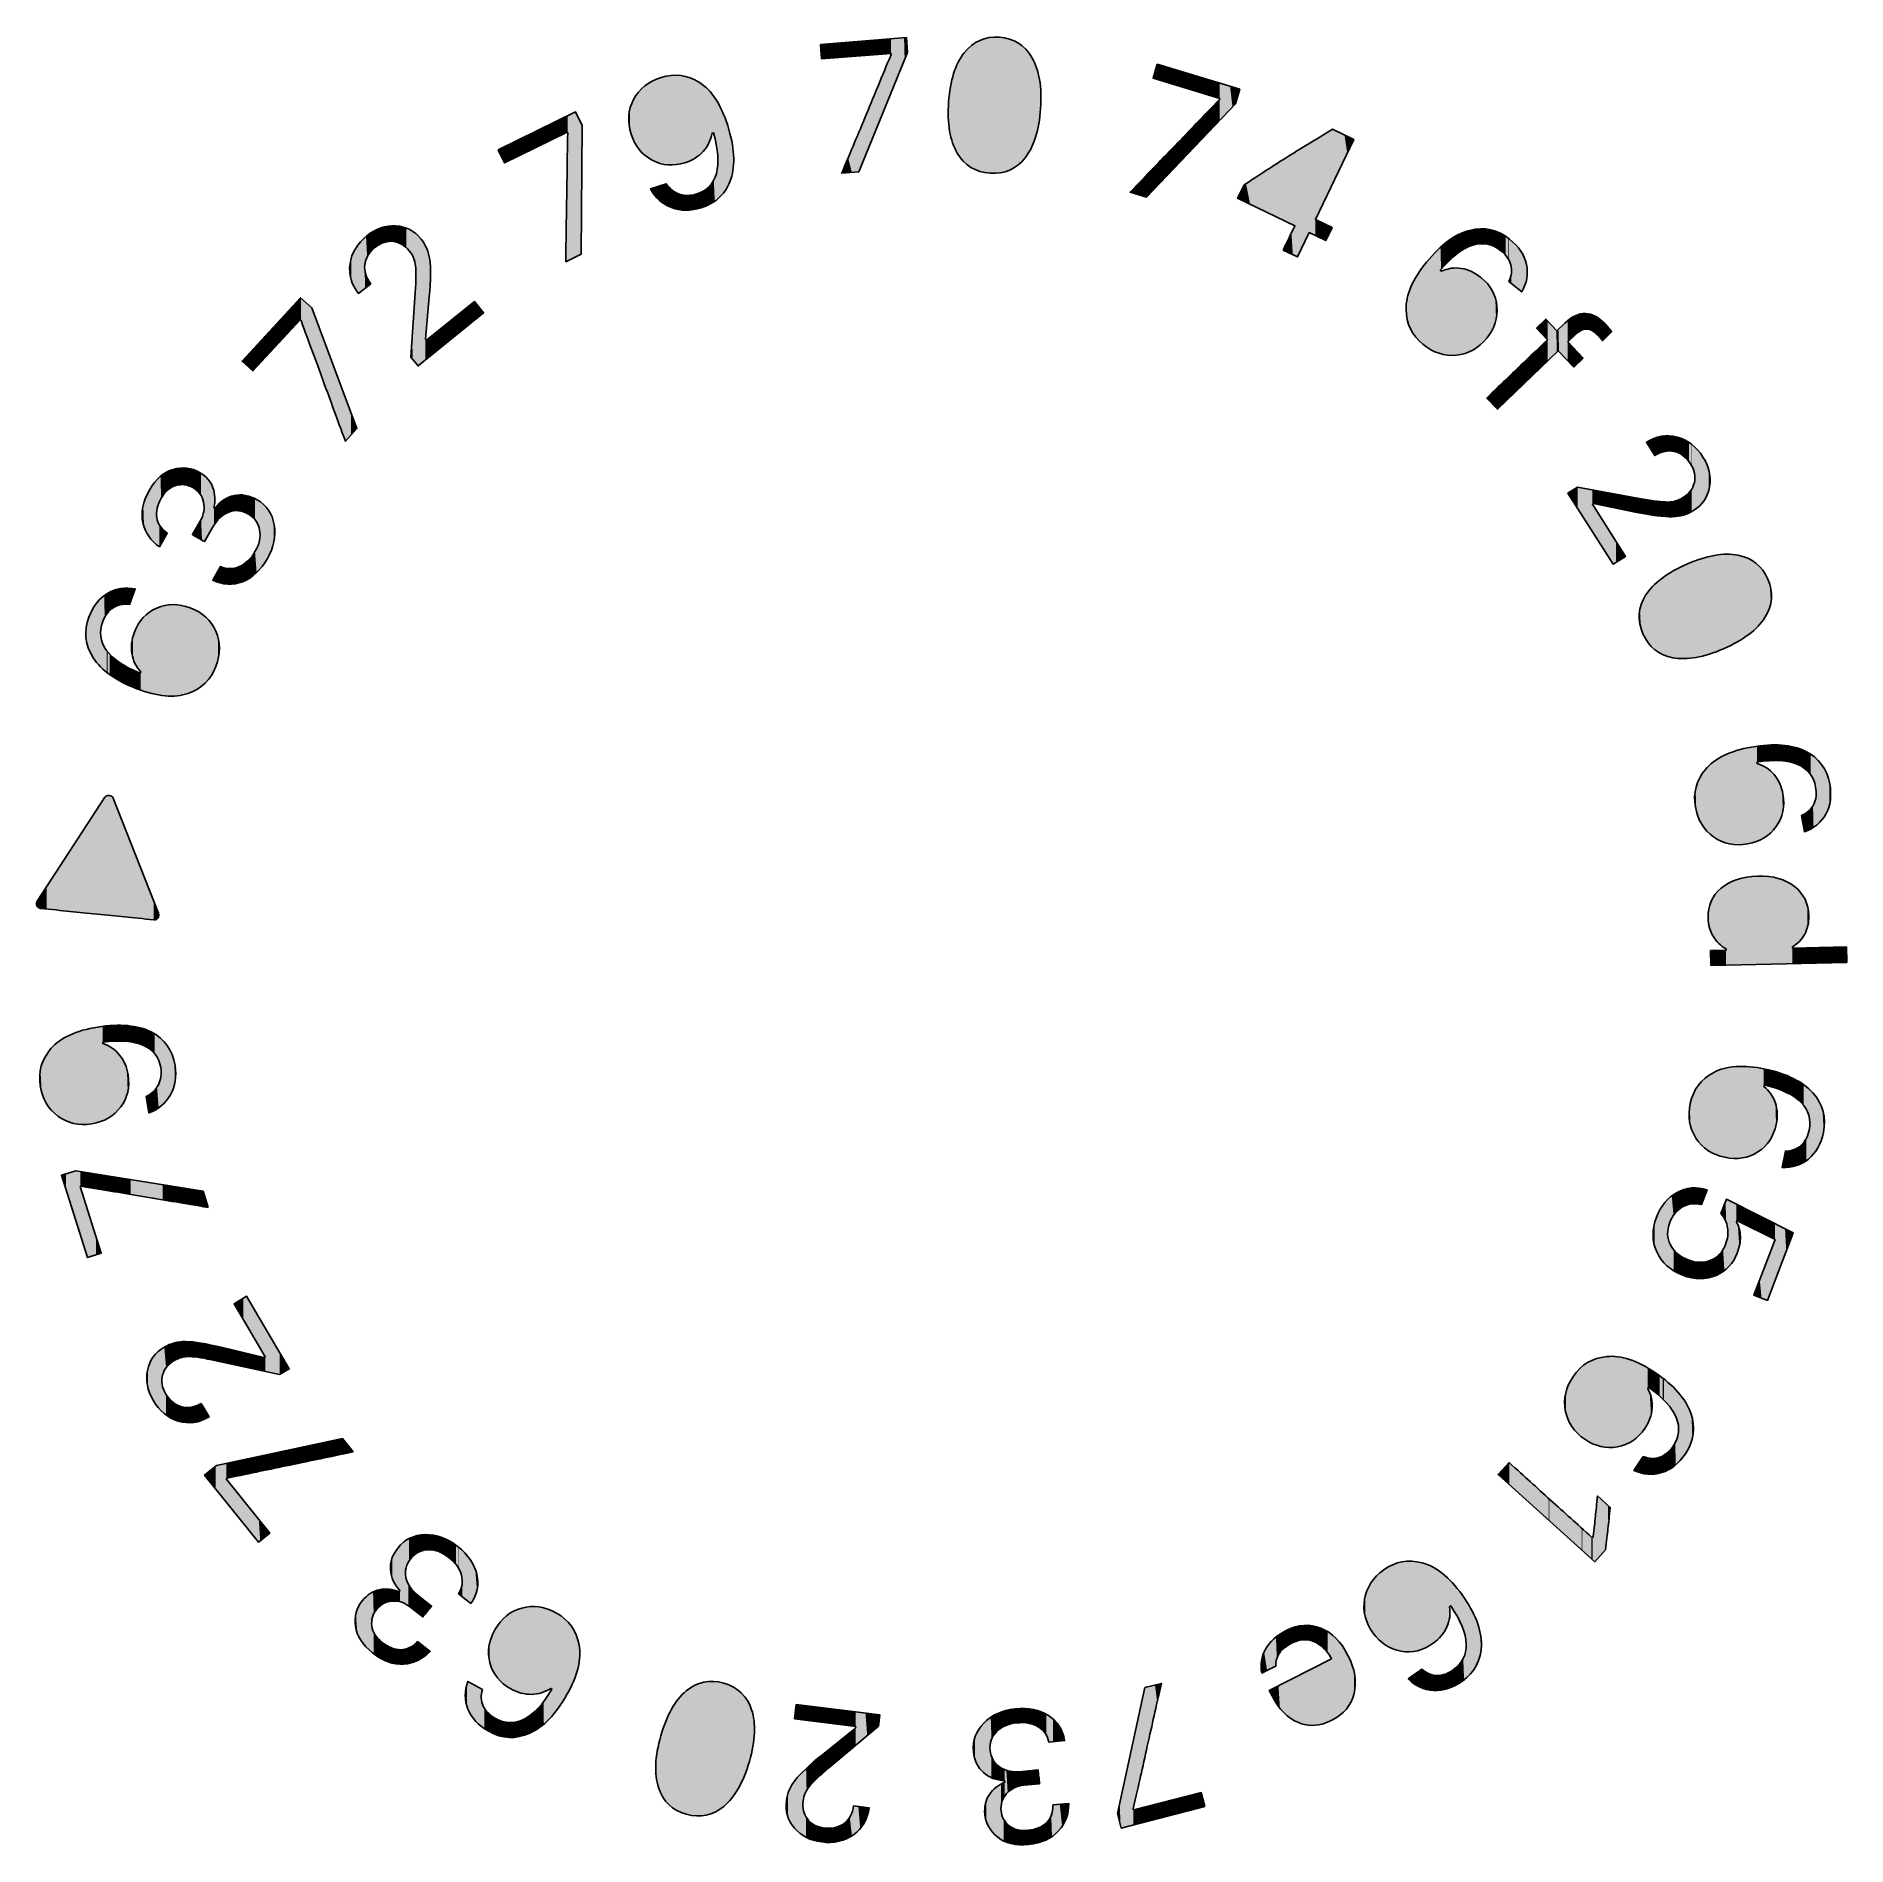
# Model space of a CAD drawing. Extents: x 1 to 47.3, y -47.1 to -0.8.
import ezdxf

# ---------------------------------------------------------------- set-up
doc = ezdxf.new("R2010")
doc.units = 0
doc.layers.add('LAYER_1', color=7, linetype='CONTINUOUS')

# ---------------------------------------------------------------- blocks, each defined once
blk = doc.blocks.new('*U2')
at = {"layer": 'LAYER_1', "color": 7}
for points in [[(1.853, -28.617), (1.762, -26.415), (1.853, -26.369)], [(1.879, -28.626), (1.853, -26.369), (1.879, -26.359)], [(1.853, -28.617), (1.853, -26.369), (1.879, -28.626)], [(2.001, -28.652), (1.879, -26.359), (2.001, -26.311)], [(1.879, -28.626), (1.879, -26.359), (2.001, -28.652)], [(2.033, -28.656), (2.001, -26.311), (2.033, -26.298)], [(2.001, -28.652), (2.001, -26.311), (2.033, -28.656)], [(2.128, -28.665), (2.033, -26.298), (2.128, -26.27)], [(2.033, -28.656), (2.033, -26.298), (2.128, -28.665)], [(2.232, -28.664), (2.128, -26.27), (2.232, -26.239)], [(2.128, -28.665), (2.128, -26.27), (2.232, -28.664)], [(2.261, -28.664), (2.232, -26.239), (2.261, -26.233)], [(2.232, -28.664), (2.232, -26.239), (2.261, -28.664)], [(2.398, -28.649), (2.261, -26.233), (2.398, -26.203)], [(2.261, -28.664), (2.261, -26.233), (2.398, -28.649)], [(2.45, -28.636), (2.398, -26.203), (2.45, -26.191)], [(2.398, -28.649), (2.398, -26.203), (2.45, -28.636)], [(2.65, -28.585), (2.45, -26.191), (2.65, -26.16)], [(2.45, -28.636), (2.45, -26.191), (2.65, -28.585)], [(2.68, -28.57), (2.65, -26.16), (2.68, -26.156)], [(2.65, -28.585), (2.65, -26.16), (2.68, -28.57)], [(2.682, -26.562), (2.68, -26.156), (2.682, -26.155)], [(2.68, -26.563), (2.68, -26.156), (2.68, -26.563)], [(2.68, -26.563), (2.68, -26.156), (2.68, -26.156)], [(2.68, -26.563), (2.68, -26.156), (2.68, -26.563)], [(2.68, -26.563), (2.68, -26.156), (2.68, -26.156)], [(2.68, -26.563), (2.68, -26.156), (2.682, -26.562)], [(2.682, -26.562), (2.682, -26.155), (2.684, -26.562)], [(2.684, -26.562), (2.682, -26.155), (2.684, -26.155)], [(2.684, -26.562), (2.684, -26.155), (2.685, -26.562)], [(2.685, -26.562), (2.684, -26.155), (2.685, -26.155)], [(2.717, -26.558), (2.685, -26.155), (2.717, -26.152)], [(2.685, -26.562), (2.685, -26.155), (2.685, -26.562)], [(2.685, -26.562), (2.685, -26.155), (2.685, -26.155)], [(2.685, -26.562), (2.685, -26.155), (2.685, -26.562)], [(2.685, -26.562), (2.685, -26.155), (2.685, -26.155)], [(2.685, -26.562), (2.685, -26.155), (2.717, -26.558)], [(2.761, -26.553), (2.717, -26.152), (2.761, -26.148)], [(2.717, -26.558), (2.717, -26.152), (2.761, -26.553)], [(2.853, -26.545), (2.761, -26.148), (2.853, -26.139)], [(2.761, -26.553), (2.761, -26.148), (2.853, -26.545)], [(2.868, -26.544), (2.853, -26.139), (2.868, -26.138)], [(2.853, -26.545), (2.853, -26.139), (2.868, -26.544)], [(2.908, -26.54), (2.868, -26.138), (2.908, -26.134)], [(2.868, -26.544), (2.868, -26.138), (2.908, -26.54)], [(2.936, -26.538), (2.908, -26.134), (2.936, -26.133)], [(2.908, -26.54), (2.908, -26.134), (2.936, -26.538)], [(2.974, -26.537), (2.936, -26.133), (2.974, -26.132)], [(2.936, -26.538), (2.936, -26.133), (2.974, -26.537)], [(3.052, -26.534), (2.974, -26.132), (3.052, -26.13)], [(2.974, -26.537), (2.974, -26.132), (3.052, -26.534)], [(3.081, -26.533), (3.052, -26.13), (3.081, -26.129)], [(3.052, -26.534), (3.052, -26.13), (3.081, -26.533)], [(3.081, -26.533), (3.081, -26.129), (3.1, -26.533)], [(3.1, -26.533), (3.081, -26.129), (3.1, -26.129)], [(3.12, -26.534), (3.1, -26.129), (3.12, -26.128)], [(3.1, -26.533), (3.1, -26.129), (3.12, -26.534)], [(3.12, -26.534), (3.12, -26.128), (3.173, -26.535)], [(3.173, -26.535), (3.12, -26.128), (3.173, -26.131)], [(3.173, -26.535), (3.173, -26.131), (3.2, -26.536)], [(3.2, -26.536), (3.173, -26.131), (3.2, -26.132)], [(3.2, -26.536), (3.2, -26.132), (3.245, -26.538)], [(3.245, -26.538), (3.2, -26.132), (3.245, -26.135)], [(3.245, -26.538), (3.245, -26.135), (3.253, -26.538)], [(3.253, -26.538), (3.245, -26.135), (3.253, -26.135)], [(3.253, -26.538), (3.253, -26.135), (3.298, -26.543)], [(3.298, -26.543), (3.253, -26.135), (3.298, -26.137)], [(3.298, -26.543), (3.298, -26.137), (3.298, -26.543)], [(3.298, -26.543), (3.298, -26.137), (3.298, -26.137)], [(3.298, -26.543), (3.298, -26.137), (3.318, -26.545)], [(3.318, -26.545), (3.298, -26.137), (3.318, -26.138)], [(3.318, -26.545), (3.318, -26.138), (3.318, -26.545)], [(3.318, -26.545), (3.318, -26.138), (3.318, -26.138)], [(3.318, -26.545), (3.318, -26.138), (3.325, -26.546)], [(3.325, -26.546), (3.318, -26.138), (3.325, -26.139)], [(3.325, -26.546), (3.325, -26.139), (3.333, -26.547)], [(3.333, -26.547), (3.325, -26.139), (3.333, -26.14)], [(3.333, -26.547), (3.333, -26.14), (3.342, -26.548)], [(3.342, -26.548), (3.333, -26.14), (3.342, -26.141)], [(3.342, -26.548), (3.342, -26.141), (3.395, -26.553)], [(3.395, -26.553), (3.342, -26.141), (3.395, -26.149)], [(3.395, -26.553), (3.395, -26.149), (3.504, -26.574)], [(3.504, -26.574), (3.395, -26.149), (3.504, -26.163)], [(3.504, -26.574), (3.504, -26.163), (3.526, -26.579)], [(3.526, -26.579), (3.504, -26.163), (3.526, -26.169)], [(3.526, -26.579), (3.526, -26.169), (3.646, -26.614)], [(3.646, -26.614), (3.526, -26.169), (3.646, -26.197)], [(3.646, -26.614), (3.646, -26.197), (3.676, -26.627)], [(3.676, -26.627), (3.646, -26.197), (3.676, -26.204)], [(3.676, -26.627), (3.676, -26.204), (3.755, -26.66)], [(3.755, -26.66), (3.676, -26.204), (3.755, -26.232)], [(3.755, -26.66), (3.755, -26.232), (3.792, -26.68)], [(3.792, -26.68), (3.755, -26.232), (3.792, -26.245)], [(3.792, -26.68), (3.792, -26.245), (3.796, -26.682)], [(3.796, -26.682), (3.792, -26.245), (3.796, -26.246)], [(3.796, -26.682), (3.796, -26.246), (3.805, -26.688)], [(3.805, -26.688), (3.796, -26.246), (3.805, -26.249)], [(3.805, -26.688), (3.805, -26.249), (3.832, -26.703)], [(3.832, -26.703), (3.805, -26.249), (3.832, -26.259)], [(3.832, -26.703), (3.832, -26.259), (3.836, -26.705)], [(3.836, -26.705), (3.832, -26.259), (3.836, -26.26)], [(3.836, -26.705), (3.836, -26.26), (3.845, -26.71)], [(3.845, -26.71), (3.836, -26.26), (3.845, -26.264)], [(3.845, -26.71), (3.845, -26.264), (3.852, -26.714)], [(3.852, -26.714), (3.845, -26.264), (3.852, -26.268)], [(3.852, -26.714), (3.852, -26.268), (3.854, -26.716)], [(3.854, -26.716), (3.852, -26.268), (3.854, -26.269)], [(3.854, -26.716), (3.854, -26.269), (3.859, -26.719)], [(3.859, -26.719), (3.854, -26.269), (3.859, -26.271)], [(3.859, -26.719), (3.859, -26.271), (3.873, -26.73)], [(3.873, -26.73), (3.859, -26.271), (3.873, -26.278)], [(3.873, -26.73), (3.873, -26.278), (3.899, -26.75)], [(3.899, -26.75), (3.873, -26.278), (3.899, -26.291)], [(3.899, -26.75), (3.899, -26.291), (3.902, -26.752)], [(3.902, -26.752), (3.899, -26.291), (3.902, -26.293)], [(3.902, -26.752), (3.902, -26.293), (3.936, -26.778)], [(3.936, -26.778), (3.902, -26.293), (3.936, -26.309)], [(3.936, -26.778), (3.936, -26.309), (3.95, -26.792)], [(3.95, -26.792), (3.936, -26.309), (3.95, -26.316)], [(3.95, -26.792), (3.95, -26.316), (3.981, -26.825)], [(3.981, -26.825), (3.95, -26.316), (3.981, -26.331)], [(3.981, -26.825), (3.981, -26.331), (3.994, -26.838)], [(3.994, -26.838), (3.981, -26.331), (3.994, -26.34)], [(3.994, -26.838), (3.994, -26.34), (4.008, -26.852)], [(4.008, -26.852), (3.994, -26.34), (4.008, -26.349)], [(4.008, -26.852), (4.008, -26.349), (4.067, -26.934)], [(4.067, -26.934), (4.008, -26.349), (4.067, -26.388)], [(4.067, -26.934), (4.067, -26.388), (4.069, -26.938)], [(4.069, -26.938), (4.067, -26.388), (4.069, -26.389)], [(4.069, -26.938), (4.069, -26.389), (4.111, -27.021)], [(4.111, -27.021), (4.069, -26.389), (4.111, -26.417)], [(1.28, -28.193), (1.238, -26.885), (1.28, -26.826)], [(1.324, -28.25), (1.28, -26.826), (1.324, -26.763)], [(1.28, -28.193), (1.28, -26.826), (1.324, -28.25)], [(1.356, -28.292), (1.324, -26.763), (1.356, -26.728)], [(1.324, -28.25), (1.324, -26.763), (1.356, -28.292)], [(1.428, -28.365), (1.356, -26.728), (1.428, -26.648)], [(1.356, -28.292), (1.356, -26.728), (1.428, -28.365)], [(1.444, -28.381), (1.428, -26.648), (1.444, -26.634)], [(1.428, -28.365), (1.428, -26.648), (1.444, -28.381)], [(1.551, -28.458), (1.444, -26.634), (1.551, -26.544)], [(1.444, -28.381), (1.444, -26.634), (1.551, -28.458)], [(1.65, -28.53), (1.551, -26.544), (1.65, -26.478)], [(1.551, -28.458), (1.551, -26.544), (1.65, -28.53)], [(1.692, -28.551), (1.65, -26.478), (1.692, -26.45)], [(1.65, -28.53), (1.65, -26.478), (1.692, -28.551)], [(1.762, -28.585), (1.692, -26.45), (1.762, -26.415)], [(1.692, -28.551), (1.692, -26.45), (1.762, -28.585)], [(1.762, -28.585), (1.762, -26.415), (1.853, -28.617)], [(2.68, -28.57), (2.68, -26.563), (2.68, -28.57)], [(2.68, -28.57), (2.68, -26.563), (2.68, -26.563)], [(2.68, -28.57), (2.68, -26.563), (2.68, -28.57)], [(2.68, -28.57), (2.68, -26.563), (2.68, -26.567)], [(2.68, -28.57), (2.68, -26.567), (2.682, -28.569)], [(2.682, -28.569), (2.68, -26.567), (2.682, -26.581)], [(2.682, -28.569), (2.682, -26.581), (2.684, -28.568)], [(2.684, -28.568), (2.682, -26.581), (2.684, -26.588)], [(2.684, -28.568), (2.684, -26.588), (2.685, -28.568)], [(2.685, -28.568), (2.684, -26.588), (2.685, -26.595)], [(2.685, -28.568), (2.685, -26.595), (2.685, -28.567)], [(2.685, -28.567), (2.685, -26.595), (2.685, -26.599)], [(2.685, -28.567), (2.685, -26.599), (2.685, -28.567)], [(2.685, -28.567), (2.685, -26.599), (2.685, -26.599)], [(2.685, -28.567), (2.685, -26.599), (2.717, -28.551)], [(2.717, -28.551), (2.685, -26.599), (2.717, -26.61)], [(2.717, -28.551), (2.717, -26.61), (2.761, -28.53)], [(2.761, -28.53), (2.717, -26.61), (2.761, -26.63)], [(2.761, -28.53), (2.761, -26.63), (2.853, -28.484)], [(2.853, -28.484), (2.761, -26.63), (2.853, -26.671)], [(2.853, -28.484), (2.853, -26.671), (2.868, -28.476)], [(2.868, -28.476), (2.853, -26.671), (2.868, -26.682)], [(2.868, -28.476), (2.868, -26.682), (2.908, -28.443)], [(2.908, -28.443), (2.868, -26.682), (2.908, -26.709)], [(2.908, -28.443), (2.908, -26.709), (2.936, -28.42)], [(2.936, -28.42), (2.908, -26.709), (2.936, -26.727)], [(2.936, -28.42), (2.936, -26.727), (2.974, -28.389)], [(2.974, -28.389), (2.936, -26.727), (2.974, -26.752)], [(2.974, -28.389), (2.974, -26.752), (3.052, -28.323)], [(3.052, -28.323), (2.974, -26.752), (3.052, -26.827)], [(3.052, -28.323), (3.052, -26.827), (3.081, -28.286)], [(3.081, -28.286), (3.052, -26.827), (3.081, -26.854)], [(3.081, -28.286), (3.081, -26.854), (3.1, -28.261)], [(3.1, -28.261), (3.081, -26.854), (3.1, -26.879)], [(4.111, -27.021), (4.111, -26.417), (4.114, -27.026)], [(4.114, -27.026), (4.111, -26.417), (4.114, -26.419)], [(4.114, -27.026), (4.114, -26.419), (4.126, -27.073)], [(4.126, -27.073), (4.114, -26.419), (4.126, -26.43)], [(4.126, -27.073), (4.126, -26.43), (4.132, -27.094)], [(4.132, -27.094), (4.126, -26.43), (4.132, -26.435)], [(4.132, -27.094), (4.132, -26.435), (4.162, -27.206)], [(4.162, -27.206), (4.132, -26.435), (4.162, -26.461)], [(4.162, -27.206), (4.162, -26.461), (4.167, -27.228)], [(4.167, -27.228), (4.162, -26.461), (4.167, -26.466)], [(4.167, -27.228), (4.167, -26.466), (4.175, -27.359)], [(4.175, -27.359), (4.167, -26.466), (4.175, -26.473)], [(4.175, -28.188), (4.175, -26.473), (4.224, -28.144)], [(4.224, -28.144), (4.175, -26.473), (4.224, -26.516)], [(4.224, -28.144), (4.224, -26.516), (4.283, -28.091)], [(4.283, -28.091), (4.224, -26.516), (4.283, -26.585)], [(4.283, -28.091), (4.283, -26.585), (4.32, -28.04)], [(4.32, -28.04), (4.283, -26.585), (4.32, -26.629)], [(4.32, -28.04), (4.32, -26.629), (4.4, -27.931)], [(4.4, -27.931), (4.32, -26.629), (4.4, -26.755)], [(4.4, -27.931), (4.4, -26.755), (4.404, -27.926)], [(4.404, -27.926), (4.4, -26.755), (4.404, -26.764)], [(4.404, -27.926), (4.404, -26.764), (4.463, -27.797)], [(4.463, -27.797), (4.404, -26.764), (4.463, -26.895)], [(1.085, -27.679), (1.07, -27.404), (1.085, -27.276)], [(1.088, -27.705), (1.085, -27.276), (1.088, -27.263)], [(1.085, -27.679), (1.085, -27.276), (1.088, -27.705)], [(1.119, -27.839), (1.088, -27.263), (1.119, -27.141)], [(1.088, -27.705), (1.088, -27.263), (1.119, -27.839)], [(1.161, -27.967), (1.119, -27.14), (1.161, -27.033)], [(1.119, -27.841), (1.119, -27.141), (1.119, -27.14)], [(1.119, -27.841), (1.119, -27.14), (1.161, -27.967)], [(1.119, -27.839), (1.119, -27.141), (1.119, -27.841)], [(1.17, -27.986), (1.161, -27.033), (1.17, -27.011)], [(1.161, -27.967), (1.161, -27.033), (1.17, -27.986)], [(1.215, -28.085), (1.17, -27.011), (1.215, -26.928)], [(1.17, -27.986), (1.17, -27.011), (1.215, -28.085)], [(1.238, -28.124), (1.215, -26.928), (1.238, -26.885)], [(1.215, -28.085), (1.215, -26.928), (1.238, -28.124)], [(1.238, -28.124), (1.238, -26.885), (1.28, -28.193)], [(3.1, -28.261), (3.1, -26.879), (3.12, -28.235)], [(3.12, -28.235), (3.1, -26.879), (3.12, -26.905)], [(3.12, -28.235), (3.12, -26.905), (3.173, -28.165)], [(3.173, -28.165), (3.12, -26.905), (3.173, -26.973)], [(3.173, -28.165), (3.173, -26.973), (3.2, -28.129)], [(3.2, -28.129), (3.173, -26.973), (3.2, -27.024)], [(3.2, -28.129), (3.2, -27.024), (3.245, -28.03)], [(3.245, -28.03), (3.2, -27.024), (3.245, -27.107)], [(3.245, -28.03), (3.245, -27.107), (3.253, -28.012)], [(3.253, -28.012), (3.245, -27.107), (3.253, -27.128)], [(3.253, -28.012), (3.253, -27.128), (3.298, -27.912)], [(3.298, -27.912), (3.253, -27.128), (3.298, -27.253)], [(3.298, -27.912), (3.298, -27.253), (3.298, -27.911)], [(3.298, -27.911), (3.298, -27.253), (3.298, -27.253)], [(3.298, -27.911), (3.298, -27.253), (3.318, -27.809)], [(3.318, -27.809), (3.298, -27.253), (3.318, -27.332)], [(4.463, -27.797), (4.463, -26.895), (4.491, -27.737)], [(4.491, -27.737), (4.463, -26.895), (4.491, -26.988)], [(4.491, -27.737), (4.491, -26.988), (4.509, -27.657)], [(4.509, -27.657), (4.491, -26.988), (4.509, -27.049)], [(4.509, -27.657), (4.509, -27.049), (4.526, -27.585)], [(4.526, -27.585), (4.509, -27.049), (4.526, -27.131)], [(4.526, -27.585), (4.526, -27.131), (4.536, -27.541)], [(4.536, -27.541), (4.526, -27.131), (4.536, -27.199)], [(4.536, -27.541), (4.536, -27.199), (4.538, -27.532)], [(4.538, -27.532), (4.536, -27.199), (4.538, -27.22)], [(4.538, -27.532), (4.538, -27.22), (4.547, -27.313)], [(1.07, -27.559), (1.069, -27.415), (1.07, -27.404)], [(1.07, -27.559), (1.07, -27.404), (1.085, -27.679)], [(3.318, -27.809), (3.318, -27.332), (3.318, -27.804)], [(3.318, -27.804), (3.318, -27.332), (3.318, -27.336)], [(3.318, -27.804), (3.318, -27.336), (3.325, -27.768)], [(3.325, -27.768), (3.318, -27.336), (3.325, -27.372)], [(3.325, -27.768), (3.325, -27.372), (3.333, -27.725)], [(3.333, -27.725), (3.325, -27.372), (3.333, -27.424)], [(3.333, -27.725), (3.333, -27.424), (3.342, -27.677)], [(4.008, -28.299), (3.994, -27.805), (4.008, -27.787)], [(4.067, -28.264), (4.008, -27.787), (4.067, -27.713)], [(4.008, -28.299), (4.008, -27.787), (4.067, -28.264)], [(4.069, -28.263), (4.067, -27.713), (4.069, -27.71)], [(4.067, -28.264), (4.067, -27.713), (4.069, -28.263)], [(4.111, -28.239), (4.069, -27.71), (4.111, -27.63)], [(4.069, -28.263), (4.069, -27.71), (4.111, -28.239)], [(4.114, -28.237), (4.111, -27.63), (4.114, -27.625)], [(4.111, -28.239), (4.111, -27.63), (4.114, -28.237)], [(4.126, -28.23), (4.114, -27.625), (4.126, -27.601)], [(4.114, -28.237), (4.114, -27.625), (4.126, -28.23)], [(4.132, -28.227), (4.126, -27.601), (4.132, -27.582)], [(4.126, -28.23), (4.126, -27.601), (4.132, -28.227)], [(4.162, -28.2), (4.132, -27.582), (4.162, -27.484)], [(4.132, -28.227), (4.132, -27.582), (4.162, -28.2)], [(4.167, -28.195), (4.162, -27.484), (4.167, -27.432)], [(4.162, -28.2), (4.162, -27.484), (4.167, -28.195)], [(4.175, -28.188), (4.167, -27.432), (4.175, -27.359)], [(4.167, -28.195), (4.167, -27.432), (4.175, -28.188)], [(3.796, -27.971), (3.792, -27.949), (3.796, -27.947)], [(3.805, -28.03), (3.796, -27.947), (3.805, -27.941)], [(3.796, -27.971), (3.796, -27.947), (3.805, -28.03)], [(3.832, -28.199), (3.805, -27.941), (3.832, -27.926)], [(3.805, -28.03), (3.805, -27.941), (3.832, -28.199)], [(3.836, -28.224), (3.832, -27.926), (3.836, -27.923)], [(3.832, -28.199), (3.832, -27.926), (3.836, -28.224)], [(3.845, -28.281), (3.836, -27.923), (3.845, -27.918)], [(3.836, -28.224), (3.836, -27.923), (3.845, -28.281)], [(3.852, -28.33), (3.845, -27.918), (3.852, -27.914)], [(3.845, -28.281), (3.845, -27.918), (3.852, -28.33)], [(3.854, -28.343), (3.852, -27.914), (3.854, -27.912)], [(3.852, -28.33), (3.852, -27.914), (3.854, -28.343)], [(3.859, -28.37), (3.854, -27.912), (3.859, -27.91)], [(3.854, -28.343), (3.854, -27.912), (3.859, -28.37)], [(3.873, -28.365), (3.859, -27.91), (3.873, -27.901)], [(3.859, -28.37), (3.859, -27.91), (3.873, -28.365)], [(3.899, -28.355), (3.873, -27.901), (3.899, -27.886)], [(3.873, -28.365), (3.873, -27.901), (3.899, -28.355)], [(3.902, -28.353), (3.899, -27.886), (3.902, -27.884)], [(3.899, -28.355), (3.899, -27.886), (3.902, -28.353)], [(3.936, -28.338), (3.902, -27.884), (3.936, -27.855)], [(3.902, -28.353), (3.902, -27.884), (3.936, -28.338)], [(3.95, -28.333), (3.936, -27.855), (3.95, -27.843)], [(3.936, -28.338), (3.936, -27.855), (3.95, -28.333)], [(3.981, -28.314), (3.95, -27.843), (3.981, -27.816)], [(3.95, -28.333), (3.95, -27.843), (3.981, -28.314)], [(3.994, -28.307), (3.981, -27.816), (3.994, -27.805)], [(3.981, -28.314), (3.981, -27.816), (3.994, -28.307)], [(3.994, -28.307), (3.994, -27.805), (4.008, -28.299)]]:
    blk.add_solid(points, dxfattribs=at)
blk = doc.blocks.new('*U3')
at = {"layer": 'LAYER_1', "color": 7}
for points in [[(1.629, -29.983), (1.624, -29.967), (1.629, -29.965)], [(1.629, -29.983), (1.629, -29.965), (1.63, -29.987)], [(1.63, -29.987), (1.629, -29.965), (1.63, -29.965)], [(1.64, -30.019), (1.63, -29.965), (1.64, -29.962)], [(1.63, -29.987), (1.63, -29.965), (1.64, -30.019)], [(1.658, -30.074), (1.64, -29.962), (1.658, -29.956)], [(1.64, -30.019), (1.64, -29.962), (1.658, -30.074)], [(1.68, -30.146), (1.658, -29.956), (1.68, -29.949)], [(1.658, -30.074), (1.658, -29.956), (1.68, -30.146)], [(1.68, -30.146), (1.68, -29.949), (1.681, -30.148)], [(1.681, -30.148), (1.68, -29.949), (1.681, -29.949)], [(1.74, -30.333), (1.681, -29.949), (1.74, -29.93)], [(1.681, -30.148), (1.681, -29.949), (1.74, -30.333)], [(1.813, -30.563), (1.74, -29.93), (1.813, -29.907)], [(1.74, -30.333), (1.74, -29.93), (1.813, -30.563)], [(1.858, -30.707), (1.813, -29.907), (1.858, -29.892)], [(1.813, -30.563), (1.813, -29.907), (1.858, -30.707)], [(1.895, -30.821), (1.858, -29.892), (1.895, -29.881)], [(1.858, -30.707), (1.858, -29.892), (1.895, -30.821)], [(1.94, -30.965), (1.895, -29.881), (1.94, -29.867)], [(1.895, -30.821), (1.895, -29.881), (1.94, -30.965)], [(1.987, -31.113), (1.94, -29.867), (1.987, -29.852)], [(1.94, -30.965), (1.94, -29.867), (1.987, -31.113)], [(1.996, -31.142), (1.987, -29.852), (1.996, -29.851)], [(1.987, -31.113), (1.987, -29.852), (1.996, -31.142)], [(1.996, -31.142), (1.996, -29.851), (2.032, -31.256)], [(2.032, -31.256), (1.996, -29.851), (2.032, -29.857)], [(2.032, -31.256), (2.032, -29.857), (2.064, -31.357)], [(2.064, -31.357), (2.032, -29.857), (2.064, -29.862)], [(2.064, -31.357), (2.064, -29.862), (2.099, -31.467)], [(2.099, -31.467), (2.064, -29.862), (2.099, -29.868)], [(2.099, -31.467), (2.099, -29.868), (2.106, -31.487)], [(2.106, -31.487), (2.099, -29.868), (2.106, -29.869)], [(2.106, -30.257), (2.106, -29.869), (2.107, -30.257)], [(2.107, -30.257), (2.106, -29.869), (2.107, -29.869)], [(2.107, -30.257), (2.107, -29.869), (2.108, -30.256)], [(2.108, -30.256), (2.107, -29.869), (2.108, -29.869)], [(2.108, -30.256), (2.108, -29.869), (2.113, -30.255)], [(2.113, -30.255), (2.108, -29.869), (2.113, -29.87)], [(2.113, -30.255), (2.113, -29.87), (2.125, -30.251)], [(2.125, -30.251), (2.113, -29.87), (2.125, -29.872)], [(2.125, -30.251), (2.125, -29.872), (2.135, -30.248)], [(2.135, -30.248), (2.125, -29.872), (2.135, -29.873)], [(2.135, -30.248), (2.135, -29.873), (2.136, -30.247)], [(2.136, -30.247), (2.135, -29.873), (2.136, -29.874)], [(2.136, -30.247), (2.136, -29.874), (2.14, -30.248)], [(2.14, -30.248), (2.136, -29.874), (2.14, -29.874)], [(2.14, -30.248), (2.14, -29.874), (2.141, -30.248)], [(2.141, -30.248), (2.14, -29.874), (2.141, -29.874)], [(2.141, -30.248), (2.141, -29.874), (2.142, -30.248)], [(2.142, -30.248), (2.141, -29.874), (2.142, -29.875)], [(2.142, -30.248), (2.142, -29.875), (2.18, -30.255)], [(2.18, -30.255), (2.142, -29.875), (2.18, -29.881)], [(2.18, -30.255), (2.18, -29.881), (2.185, -30.256)], [(2.185, -30.256), (2.18, -29.881), (2.185, -29.882)], [(2.185, -30.256), (2.185, -29.882), (2.195, -30.257)], [(2.195, -30.257), (2.185, -29.882), (2.195, -29.883)], [(2.195, -30.257), (2.195, -29.883), (2.208, -30.259)], [(2.208, -30.259), (2.195, -29.883), (2.208, -29.885)], [(2.208, -30.259), (2.208, -29.885), (2.235, -30.264)], [(2.235, -30.264), (2.208, -29.885), (2.235, -29.89)], [(2.235, -30.264), (2.235, -29.89), (2.242, -30.265)], [(2.242, -30.265), (2.235, -29.89), (2.242, -29.891)], [(2.242, -30.265), (2.242, -29.891), (2.258, -30.268)], [(2.258, -30.268), (2.242, -29.891), (2.258, -29.893)], [(2.258, -30.268), (2.258, -29.893), (2.275, -30.271)], [(2.275, -30.271), (2.258, -29.893), (2.275, -29.896)], [(2.275, -30.271), (2.275, -29.896), (2.286, -30.273)], [(2.286, -30.273), (2.275, -29.896), (2.286, -29.898)], [(2.286, -30.273), (2.286, -29.898), (2.291, -30.274)], [(2.291, -30.274), (2.286, -29.898), (2.291, -29.899)], [(2.291, -30.274), (2.291, -29.899), (2.305, -30.276)], [(2.305, -30.276), (2.291, -29.899), (2.305, -29.901)], [(2.305, -30.276), (2.305, -29.901), (2.315, -30.278)], [(2.315, -30.278), (2.305, -29.901), (2.315, -29.902)], [(2.315, -30.278), (2.315, -29.902), (2.336, -30.281)], [(2.336, -30.281), (2.315, -29.902), (2.336, -29.906)], [(2.336, -30.281), (2.336, -29.906), (2.365, -30.286)], [(2.365, -30.286), (2.336, -29.906), (2.365, -29.91)], [(2.365, -30.286), (2.365, -29.91), (2.375, -30.288)], [(2.375, -30.288), (2.365, -29.91), (2.375, -29.912)], [(2.375, -30.288), (2.375, -29.912), (2.45, -30.3)], [(2.45, -30.3), (2.375, -29.912), (2.45, -29.924)], [(2.45, -30.3), (2.45, -29.924), (2.458, -30.301)], [(2.458, -30.301), (2.45, -29.924), (2.458, -29.925)], [(2.458, -30.301), (2.458, -29.925), (2.508, -30.31)], [(2.508, -30.31), (2.458, -29.925), (2.508, -29.933)], [(2.508, -30.31), (2.508, -29.933), (2.54, -30.315)], [(2.54, -30.315), (2.508, -29.933), (2.54, -29.938)], [(2.54, -30.315), (2.54, -29.938), (2.565, -30.319)], [(2.565, -30.319), (2.54, -29.938), (2.565, -29.942)], [(2.565, -30.319), (2.565, -29.942), (2.609, -30.327)], [(2.609, -30.327), (2.565, -29.942), (2.609, -29.95)], [(2.609, -30.327), (2.609, -29.95), (2.611, -30.327)], [(2.611, -30.327), (2.609, -29.95), (2.611, -29.95)], [(2.611, -30.327), (2.611, -29.95), (2.619, -30.329)], [(2.619, -30.329), (2.611, -29.95), (2.619, -29.951)], [(2.619, -30.329), (2.619, -29.951), (2.625, -30.33)], [(2.625, -30.33), (2.619, -29.951), (2.625, -29.952)], [(2.625, -30.33), (2.625, -29.952), (2.632, -30.331)], [(2.632, -30.331), (2.625, -29.952), (2.632, -29.953)], [(2.632, -30.331), (2.632, -29.953), (2.636, -30.331)], [(2.636, -30.331), (2.632, -29.953), (2.636, -29.954)], [(2.636, -30.331), (2.636, -29.954), (2.643, -30.333)], [(2.643, -30.333), (2.636, -29.954), (2.643, -29.955)], [(2.643, -30.333), (2.643, -29.955), (2.644, -30.333)], [(2.644, -30.333), (2.643, -29.955), (2.644, -29.955)], [(2.644, -30.333), (2.644, -29.955), (2.986, -30.389)], [(2.986, -30.389), (2.644, -29.955), (2.986, -30.01)], [(2.986, -30.389), (2.986, -30.01), (3.161, -30.418)], [(3.161, -30.418), (2.986, -30.01), (3.161, -30.038)], [(3.161, -30.418), (3.161, -30.038), (3.391, -30.457)], [(3.391, -30.457), (3.161, -30.038), (3.391, -30.075)], [(3.391, -30.457), (3.391, -30.075), (4.216, -30.595)], [(4.216, -30.595), (3.391, -30.075), (4.216, -30.208)], [(2.106, -31.487), (2.106, -30.257), (2.107, -31.491)], [(2.107, -31.491), (2.106, -30.257), (2.107, -30.261)], [(2.107, -31.491), (2.107, -30.261), (2.108, -31.496)], [(2.108, -31.496), (2.107, -30.261), (2.108, -30.266)], [(2.108, -31.496), (2.108, -30.266), (2.113, -31.511)], [(2.113, -31.511), (2.108, -30.266), (2.113, -30.281)], [(2.113, -31.511), (2.113, -30.281), (2.125, -31.548)], [(2.125, -31.548), (2.113, -30.281), (2.125, -30.318)], [(2.125, -31.548), (2.125, -30.318), (2.135, -31.58)], [(2.135, -31.58), (2.125, -30.318), (2.135, -30.35)], [(2.135, -31.58), (2.135, -30.35), (2.136, -31.583)], [(2.136, -31.583), (2.135, -30.35), (2.136, -30.354)], [(2.136, -31.583), (2.136, -30.354), (2.14, -31.595)], [(2.14, -31.595), (2.136, -30.354), (2.14, -30.365)], [(2.14, -31.595), (2.14, -30.365), (2.141, -31.599)], [(2.141, -31.599), (2.14, -30.365), (2.141, -30.369)], [(2.141, -31.599), (2.141, -30.369), (2.142, -31.602)], [(2.142, -31.602), (2.141, -30.369), (2.142, -30.372)], [(2.142, -31.602), (2.142, -30.372), (2.18, -31.722)], [(2.18, -31.722), (2.142, -30.372), (2.18, -30.492)], [(2.18, -31.722), (2.18, -30.492), (2.185, -31.738)], [(2.185, -31.738), (2.18, -30.492), (2.185, -30.508)], [(2.185, -31.738), (2.185, -30.508), (2.195, -31.768)], [(2.195, -31.768), (2.185, -30.508), (2.195, -30.538)], [(2.195, -31.768), (2.195, -30.538), (2.208, -31.81)], [(2.208, -31.81), (2.195, -30.538), (2.208, -30.58)], [(4.216, -30.595), (4.216, -30.208), (4.258, -30.602)], [(4.258, -30.602), (4.216, -30.208), (4.258, -30.214)], [(4.258, -30.602), (4.258, -30.214), (4.588, -30.656)], [(4.588, -30.656), (4.258, -30.214), (4.588, -30.267)], [(4.588, -30.656), (4.588, -30.267), (4.752, -30.684)], [(4.752, -30.684), (4.588, -30.267), (4.752, -30.294)], [(4.752, -30.684), (4.752, -30.294), (4.781, -30.689)], [(4.781, -30.689), (4.752, -30.294), (4.781, -30.298)], [(4.781, -30.689), (4.781, -30.298), (4.898, -30.708)], [(4.898, -30.708), (4.781, -30.298), (4.898, -30.317)], [(4.898, -30.708), (4.898, -30.317), (5.023, -30.729)], [(5.023, -30.729), (4.898, -30.317), (5.023, -30.337)], [(5.023, -30.729), (5.023, -30.337), (5.068, -30.737)], [(5.068, -30.737), (5.023, -30.337), (5.068, -30.344)], [(5.068, -30.737), (5.068, -30.344), (5.123, -30.746)], [(5.123, -30.746), (5.068, -30.344), (5.123, -30.353)], [(5.123, -30.746), (5.123, -30.353), (5.195, -30.758)], [(5.195, -30.758), (5.123, -30.353), (5.195, -30.365)], [(5.195, -30.758), (5.195, -30.365), (5.237, -30.765)], [(5.237, -30.765), (5.195, -30.365), (5.237, -30.371)], [(5.237, -30.765), (5.237, -30.371), (5.254, -30.768)], [(5.254, -30.768), (5.237, -30.371), (5.254, -30.395)], [(5.254, -30.768), (5.254, -30.395), (5.277, -30.772)], [(5.277, -30.772), (5.254, -30.395), (5.277, -30.469)], [(5.277, -30.772), (5.277, -30.469), (5.342, -30.783)], [(5.342, -30.783), (5.277, -30.469), (5.342, -30.675)], [(2.208, -31.81), (2.208, -30.58), (2.235, -31.896)], [(2.235, -31.896), (2.208, -30.58), (2.235, -30.666)], [(2.235, -31.896), (2.235, -30.666), (2.242, -31.916)], [(2.242, -31.916), (2.235, -30.666), (2.242, -30.686)], [(2.242, -31.916), (2.242, -30.686), (2.258, -31.967)], [(2.258, -31.967), (2.242, -30.686), (2.258, -30.737)], [(2.258, -31.967), (2.258, -30.737), (2.275, -32.02)], [(2.275, -32.02), (2.258, -30.737), (2.275, -30.79)], [(2.275, -32.02), (2.275, -30.79), (2.286, -32.055)], [(2.286, -32.055), (2.275, -30.79), (2.286, -30.825)], [(2.286, -32.055), (2.286, -30.825), (2.291, -32.067)], [(2.291, -32.067), (2.286, -30.825), (2.291, -30.843)], [(2.291, -32.067), (2.291, -30.843), (2.305, -32.063)], [(2.305, -32.063), (2.291, -30.843), (2.305, -30.886)], [(2.305, -32.063), (2.305, -30.886), (2.315, -32.06)], [(2.315, -32.06), (2.305, -30.886), (2.315, -30.918)], [(2.315, -32.06), (2.315, -30.918), (2.336, -32.053)], [(2.336, -32.053), (2.315, -30.918), (2.336, -30.985)], [(2.336, -32.053), (2.336, -30.985), (2.365, -32.044)], [(2.365, -32.044), (2.336, -30.985), (2.365, -31.075)], [(5.342, -30.783), (5.342, -30.675), (5.368, -30.787)], [(5.368, -30.787), (5.342, -30.675), (5.368, -30.756)], [(5.368, -30.787), (5.368, -30.756), (5.376, -30.788)], [(5.376, -30.788), (5.368, -30.756), (5.376, -30.78)], [(5.376, -30.788), (5.376, -30.78), (5.378, -30.789)], [(2.365, -32.044), (2.365, -31.075), (2.375, -32.041)], [(2.375, -32.041), (2.365, -31.075), (2.375, -31.106)], [(2.375, -32.041), (2.375, -31.106), (2.45, -32.017)], [(2.45, -32.017), (2.375, -31.106), (2.45, -31.345)], [(2.45, -32.017), (2.45, -31.345), (2.458, -32.015)], [(2.458, -32.015), (2.45, -31.345), (2.458, -31.367)], [(2.458, -32.015), (2.458, -31.367), (2.508, -31.999)], [(2.508, -31.999), (2.458, -31.367), (2.508, -31.527)], [(2.508, -31.999), (2.508, -31.527), (2.54, -31.989)], [(2.54, -31.989), (2.508, -31.527), (2.54, -31.626)], [(2.54, -31.989), (2.54, -31.626), (2.565, -31.981)], [(2.565, -31.981), (2.54, -31.626), (2.565, -31.705)], [(2.565, -31.981), (2.565, -31.705), (2.609, -31.967)], [(2.609, -31.967), (2.565, -31.705), (2.609, -31.844)], [(2.609, -31.967), (2.609, -31.844), (2.611, -31.966)], [(2.611, -31.966), (2.609, -31.844), (2.611, -31.853)], [(2.611, -31.966), (2.611, -31.853), (2.619, -31.964)], [(2.619, -31.964), (2.611, -31.853), (2.619, -31.876)], [(2.619, -31.964), (2.619, -31.876), (2.625, -31.962)], [(2.625, -31.962), (2.619, -31.876), (2.625, -31.895)], [(2.625, -31.962), (2.625, -31.895), (2.632, -31.96)], [(2.632, -31.96), (2.625, -31.895), (2.632, -31.917)], [(2.632, -31.96), (2.632, -31.917), (2.636, -31.958)], [(2.636, -31.958), (2.632, -31.917), (2.636, -31.932)], [(2.636, -31.958), (2.636, -31.932), (2.643, -31.956)], [(2.643, -31.956), (2.636, -31.932), (2.643, -31.952)], [(2.643, -31.956), (2.643, -31.952), (2.644, -31.956)]]:
    blk.add_solid(points, dxfattribs=at)
blk = doc.blocks.new('*U4')
at = {"layer": 'LAYER_1', "color": 7}
for points in [[(6.052, -33.276), (6.038, -33.252), (6.052, -33.244)], [(6.059, -33.288), (6.052, -33.244), (6.059, -33.24)], [(6.052, -33.276), (6.052, -33.244), (6.059, -33.288)], [(6.09, -33.341), (6.059, -33.24), (6.09, -33.221)], [(6.059, -33.288), (6.059, -33.24), (6.09, -33.341)], [(6.112, -33.379), (6.09, -33.221), (6.112, -33.208)], [(6.09, -33.341), (6.09, -33.221), (6.112, -33.379)], [(6.149, -33.441), (6.112, -33.208), (6.149, -33.187)], [(6.112, -33.379), (6.112, -33.208), (6.149, -33.441)], [(6.169, -33.475), (6.149, -33.187), (6.169, -33.175)], [(6.149, -33.441), (6.149, -33.187), (6.169, -33.475)], [(6.223, -33.568), (6.169, -33.175), (6.223, -33.143)], [(6.169, -33.475), (6.169, -33.175), (6.223, -33.568)], [(6.258, -33.628), (6.223, -33.143), (6.258, -33.123)], [(6.223, -33.568), (6.223, -33.143), (6.258, -33.628)], [(6.276, -33.658), (6.258, -33.123), (6.276, -33.112)], [(6.258, -33.628), (6.258, -33.123), (6.276, -33.658)], [(6.321, -33.734), (6.276, -33.112), (6.321, -33.086)], [(6.276, -33.658), (6.276, -33.112), (6.321, -33.734)], [(6.357, -33.795), (6.321, -33.086), (6.357, -33.065)], [(6.321, -33.734), (6.321, -33.086), (6.357, -33.795)], [(6.361, -33.803), (6.357, -33.065), (6.361, -33.064)], [(6.357, -33.795), (6.357, -33.065), (6.361, -33.803)], [(6.361, -33.803), (6.361, -33.064), (6.37, -33.817)], [(6.37, -33.817), (6.361, -33.064), (6.37, -33.079)], [(6.37, -33.817), (6.37, -33.079), (6.387, -33.847)], [(6.387, -33.847), (6.37, -33.079), (6.387, -33.109)], [(6.387, -33.847), (6.387, -33.109), (6.4, -33.869)], [(6.4, -33.869), (6.387, -33.109), (6.4, -33.13)], [(6.4, -33.869), (6.4, -33.13), (6.446, -33.947)], [(6.446, -33.947), (6.4, -33.13), (6.446, -33.208)], [(6.446, -33.947), (6.446, -33.208), (6.516, -34.067)], [(6.516, -34.067), (6.446, -33.208), (6.516, -33.328)], [(6.516, -34.067), (6.516, -33.328), (6.531, -34.092)], [(6.531, -34.092), (6.516, -33.328), (6.531, -33.353)], [(6.531, -34.092), (6.531, -33.353), (6.545, -34.117)], [(6.545, -34.117), (6.531, -33.353), (6.545, -33.378)], [(6.545, -34.117), (6.545, -33.378), (6.584, -34.183)], [(6.584, -34.183), (6.545, -33.378), (6.584, -33.444)], [(6.584, -34.183), (6.584, -33.444), (6.621, -34.245)], [(6.621, -34.245), (6.584, -33.444), (6.621, -33.507)], [(6.621, -34.245), (6.621, -33.507), (6.636, -34.271)], [(6.636, -34.271), (6.621, -33.507), (6.636, -33.532)], [(6.636, -34.271), (6.636, -33.532), (6.667, -34.325)], [(6.667, -34.325), (6.636, -33.532), (6.667, -33.586)], [(6.667, -34.325), (6.667, -33.586), (6.707, -34.393)], [(6.707, -34.393), (6.667, -33.586), (6.707, -33.654)], [(6.707, -34.393), (6.707, -33.654), (6.727, -34.427)], [(6.727, -34.427), (6.707, -33.654), (6.727, -33.688)], [(6.727, -34.427), (6.727, -33.688), (6.739, -34.447)], [(6.739, -34.447), (6.727, -33.688), (6.739, -33.708)], [(6.739, -34.447), (6.739, -33.708), (6.754, -34.473)], [(6.754, -34.473), (6.739, -33.708), (6.754, -33.734)], [(6.754, -34.473), (6.754, -33.734), (6.77, -34.499)], [(6.77, -34.499), (6.754, -33.734), (6.77, -33.761)], [(6.77, -34.499), (6.77, -33.761), (6.794, -34.54)], [(6.794, -34.54), (6.77, -33.761), (6.794, -33.802)], [(6.794, -34.54), (6.794, -33.802), (6.802, -34.554)], [(6.802, -34.554), (6.794, -33.802), (6.802, -33.815)], [(4.531, -34.694), (4.468, -34.272), (4.531, -34.255)], [(4.576, -34.674), (4.531, -34.255), (4.576, -34.242)], [(4.531, -34.694), (4.531, -34.255), (4.576, -34.674)], [(4.587, -34.669), (4.576, -34.242), (4.587, -34.24)], [(4.576, -34.674), (4.576, -34.242), (4.587, -34.669)], [(4.587, -34.669), (4.587, -34.24), (4.588, -34.669)], [(4.588, -34.669), (4.587, -34.24), (4.588, -34.24)], [(4.653, -34.641), (4.588, -34.24), (4.653, -34.233)], [(4.588, -34.669), (4.588, -34.24), (4.653, -34.641)], [(4.713, -34.626), (4.653, -34.233), (4.713, -34.227)], [(4.653, -34.641), (4.653, -34.233), (4.713, -34.626)], [(4.725, -34.623), (4.713, -34.227), (4.725, -34.226)], [(4.713, -34.626), (4.713, -34.227), (4.725, -34.623)], [(4.771, -34.613), (4.725, -34.226), (4.771, -34.221)], [(4.725, -34.623), (4.725, -34.226), (4.771, -34.613)], [(4.771, -34.613), (4.771, -34.221), (4.779, -34.611)], [(4.779, -34.611), (4.771, -34.221), (4.779, -34.221)], [(4.779, -34.611), (4.779, -34.221), (4.838, -34.608)], [(4.838, -34.608), (4.779, -34.221), (4.838, -34.222)], [(4.838, -34.608), (4.838, -34.222), (4.87, -34.606)], [(4.87, -34.606), (4.838, -34.222), (4.87, -34.223)], [(4.87, -34.606), (4.87, -34.223), (4.881, -34.605)], [(4.881, -34.605), (4.87, -34.223), (4.881, -34.224)], [(4.881, -34.605), (4.881, -34.224), (4.911, -34.604)], [(4.911, -34.604), (4.881, -34.224), (4.911, -34.226)], [(4.911, -34.604), (4.911, -34.226), (4.962, -34.608)], [(4.962, -34.608), (4.911, -34.226), (4.962, -34.23)], [(4.962, -34.608), (4.962, -34.23), (4.983, -34.61)], [(4.983, -34.61), (4.962, -34.23), (4.983, -34.231)], [(4.983, -34.61), (4.983, -34.231), (5.038, -34.615)], [(5.038, -34.615), (4.983, -34.231), (5.038, -34.238)], [(5.038, -34.615), (5.038, -34.238), (5.069, -34.618)], [(5.069, -34.618), (5.038, -34.238), (5.069, -34.242)], [(5.069, -34.618), (5.069, -34.242), (5.085, -34.62)], [(5.085, -34.62), (5.069, -34.242), (5.085, -34.244)], [(5.085, -34.62), (5.085, -34.244), (5.113, -34.625)], [(5.113, -34.625), (5.085, -34.244), (5.113, -34.248)], [(5.113, -34.625), (5.113, -34.248), (5.197, -34.638)], [(5.197, -34.638), (5.113, -34.248), (5.197, -34.261)], [(5.197, -34.638), (5.197, -34.261), (5.207, -34.639)], [(5.207, -34.639), (5.197, -34.261), (5.207, -34.263)], [(5.207, -34.639), (5.207, -34.263), (5.21, -34.64)], [(5.21, -34.64), (5.207, -34.263), (5.21, -34.263)], [(5.21, -34.64), (5.21, -34.263), (5.244, -34.645)], [(5.244, -34.645), (5.21, -34.263), (5.244, -34.269)], [(5.244, -34.645), (5.244, -34.269), (5.258, -34.647)], [(5.258, -34.647), (5.244, -34.269), (5.258, -34.271)], [(5.258, -34.647), (5.258, -34.271), (5.274, -34.65)], [(5.274, -34.65), (5.258, -34.271), (5.274, -34.274)], [(6.802, -34.554), (6.802, -33.815), (6.806, -34.562)], [(6.806, -34.562), (6.802, -33.815), (6.806, -33.823)], [(6.806, -34.562), (6.806, -33.823), (6.828, -34.598)], [(6.828, -34.598), (6.806, -33.823), (6.828, -33.86)], [(6.828, -34.598), (6.828, -33.86), (6.832, -34.605)], [(6.832, -34.605), (6.828, -33.86), (6.832, -33.866)], [(6.832, -34.605), (6.832, -33.866), (6.836, -34.612)], [(6.836, -34.612), (6.832, -33.866), (6.836, -33.874)], [(6.836, -34.612), (6.836, -33.874), (6.837, -34.614)], [(6.837, -34.614), (6.836, -33.874), (6.837, -33.875)], [(6.837, -34.986), (6.837, -33.875), (6.892, -34.998)], [(6.892, -34.998), (6.837, -33.875), (6.892, -33.969)], [(6.892, -34.998), (6.892, -33.969), (7.008, -35.024)], [(7.008, -35.024), (6.892, -33.969), (7.008, -34.166)], [(7.008, -35.024), (7.008, -34.166), (7.031, -35.029)], [(7.031, -35.029), (7.008, -34.166), (7.031, -34.206)], [(7.031, -35.029), (7.031, -34.206), (7.13, -35.05)], [(7.13, -35.05), (7.031, -34.206), (7.13, -34.374)], [(3.918, -35.628), (3.873, -34.796), (3.918, -34.702)], [(3.923, -35.637), (3.918, -34.702), (3.923, -34.692)], [(3.918, -35.628), (3.918, -34.702), (3.923, -35.637)], [(3.984, -35.748), (3.923, -34.692), (3.984, -34.599)], [(3.923, -35.637), (3.923, -34.692), (3.984, -35.748)], [(3.986, -35.751), (3.984, -34.599), (3.986, -34.596)], [(3.984, -35.748), (3.984, -34.599), (3.986, -35.751)], [(4.062, -35.863), (3.986, -34.596), (4.062, -34.51)], [(3.986, -35.751), (3.986, -34.596), (4.062, -35.863)], [(4.065, -35.867), (4.062, -34.51), (4.065, -34.507)], [(4.062, -35.863), (4.062, -34.51), (4.065, -35.867)], [(4.152, -35.969), (4.065, -34.507), (4.152, -34.432)], [(4.065, -35.867), (4.065, -34.507), (4.152, -35.969)], [(4.154, -35.971), (4.152, -34.432), (4.154, -34.43)], [(4.152, -35.969), (4.152, -34.432), (4.154, -35.971)], [(4.194, -36.009), (4.154, -34.43), (4.194, -34.403)], [(4.154, -35.971), (4.154, -34.43), (4.194, -36.009)], [(4.199, -35.144), (4.194, -34.403), (4.199, -34.4)], [(4.194, -35.163), (4.194, -34.403), (4.199, -35.144)], [(4.231, -35.018), (4.199, -34.4), (4.231, -34.379)], [(4.199, -35.144), (4.199, -34.4), (4.231, -35.018)], [(4.246, -34.99), (4.231, -34.379), (4.246, -34.368)], [(4.231, -35.018), (4.231, -34.379), (4.246, -34.99)], [(4.25, -34.983), (4.246, -34.368), (4.25, -34.366)], [(4.246, -34.99), (4.246, -34.368), (4.25, -34.983)], [(4.254, -34.975), (4.25, -34.366), (4.254, -34.363)], [(4.25, -34.983), (4.25, -34.366), (4.254, -34.975)], [(4.301, -34.89), (4.254, -34.363), (4.301, -34.341)], [(4.254, -34.975), (4.254, -34.363), (4.301, -34.89)], [(4.334, -34.854), (4.301, -34.341), (4.334, -34.325)], [(4.301, -34.89), (4.301, -34.341), (4.334, -34.854)], [(4.355, -34.832), (4.334, -34.325), (4.355, -34.315)], [(4.334, -34.854), (4.334, -34.325), (4.355, -34.832)], [(4.403, -34.781), (4.355, -34.315), (4.403, -34.293)], [(4.355, -34.832), (4.355, -34.315), (4.403, -34.781)], [(4.415, -34.773), (4.403, -34.293), (4.415, -34.287)], [(4.403, -34.781), (4.403, -34.293), (4.415, -34.773)], [(4.446, -34.751), (4.415, -34.287), (4.446, -34.278)], [(4.415, -34.773), (4.415, -34.287), (4.446, -34.751)], [(4.468, -34.737), (4.446, -34.278), (4.468, -34.272)], [(4.446, -34.751), (4.446, -34.278), (4.468, -34.737)], [(4.468, -34.737), (4.468, -34.272), (4.531, -34.694)], [(5.274, -34.65), (5.274, -34.274), (5.328, -34.661)], [(5.328, -34.661), (5.274, -34.274), (5.328, -34.285)], [(5.328, -34.661), (5.328, -34.285), (5.336, -34.662)], [(5.336, -34.662), (5.328, -34.285), (5.336, -34.286)], [(5.336, -34.662), (5.336, -34.286), (5.375, -34.67)], [(5.375, -34.67), (5.336, -34.286), (5.375, -34.294)], [(5.375, -34.67), (5.375, -34.294), (5.388, -34.673)], [(5.388, -34.673), (5.375, -34.294), (5.388, -34.296)], [(5.388, -34.673), (5.388, -34.296), (5.398, -34.674)], [(5.398, -34.674), (5.388, -34.296), (5.398, -34.298)], [(5.398, -34.674), (5.398, -34.298), (5.4, -34.675)], [(5.4, -34.675), (5.398, -34.298), (5.4, -34.298)], [(5.4, -34.675), (5.4, -34.298), (5.418, -34.679)], [(5.418, -34.679), (5.4, -34.298), (5.418, -34.302)], [(5.418, -34.679), (5.418, -34.302), (5.527, -34.7)], [(5.527, -34.7), (5.418, -34.302), (5.527, -34.325)], [(5.527, -34.7), (5.527, -34.325), (5.562, -34.708)], [(5.562, -34.708), (5.527, -34.325), (5.562, -34.333)], [(5.562, -34.708), (5.562, -34.333), (5.585, -34.713)], [(5.585, -34.713), (5.562, -34.333), (5.585, -34.338)], [(5.585, -34.713), (5.585, -34.338), (5.595, -34.715)], [(5.595, -34.715), (5.585, -34.338), (5.595, -34.34)], [(5.595, -34.715), (5.595, -34.34), (5.624, -34.721)], [(5.624, -34.721), (5.595, -34.34), (5.624, -34.347)], [(5.624, -34.721), (5.624, -34.347), (5.689, -34.735)], [(5.689, -34.735), (5.624, -34.347), (5.689, -34.362)], [(5.689, -34.735), (5.689, -34.362), (5.711, -34.74)], [(5.711, -34.74), (5.689, -34.362), (5.711, -34.367)], [(5.711, -34.74), (5.711, -34.367), (5.737, -34.746)], [(5.737, -34.746), (5.711, -34.367), (5.737, -34.373)], [(5.737, -34.746), (5.737, -34.373), (5.75, -34.749)], [(5.75, -34.749), (5.737, -34.373), (5.75, -34.376)], [(5.75, -34.749), (5.75, -34.376), (5.782, -34.756)], [(5.782, -34.756), (5.75, -34.376), (5.782, -34.384)], [(5.782, -34.756), (5.782, -34.384), (5.837, -34.768)], [(5.837, -34.768), (5.782, -34.384), (5.837, -34.397)], [(5.837, -34.768), (5.837, -34.397), (5.845, -34.77)], [(5.845, -34.77), (5.837, -34.397), (5.845, -34.399)], [(5.845, -34.77), (5.845, -34.399), (5.931, -34.788)], [(5.931, -34.788), (5.845, -34.399), (5.931, -34.42)], [(5.931, -34.788), (5.931, -34.42), (5.993, -34.802)], [(5.993, -34.802), (5.931, -34.42), (5.993, -34.435)], [(5.993, -34.802), (5.993, -34.435), (6.036, -34.811)], [(6.036, -34.811), (5.993, -34.435), (6.036, -34.446)], [(6.036, -34.811), (6.036, -34.446), (6.038, -34.812)], [(6.038, -34.812), (6.036, -34.446), (6.038, -34.446)], [(6.038, -34.812), (6.038, -34.446), (6.052, -34.815)], [(6.052, -34.815), (6.038, -34.446), (6.052, -34.449)], [(6.052, -34.815), (6.052, -34.449), (6.059, -34.816)], [(6.059, -34.816), (6.052, -34.449), (6.059, -34.451)], [(6.059, -34.816), (6.059, -34.451), (6.09, -34.823)], [(6.09, -34.823), (6.059, -34.451), (6.09, -34.459)], [(6.09, -34.823), (6.09, -34.459), (6.112, -34.828)], [(6.112, -34.828), (6.09, -34.459), (6.112, -34.464)], [(6.112, -34.828), (6.112, -34.464), (6.149, -34.836)], [(6.149, -34.836), (6.112, -34.464), (6.149, -34.473)], [(6.149, -34.836), (6.149, -34.473), (6.169, -34.84)], [(6.169, -34.84), (6.149, -34.473), (6.169, -34.478)], [(6.169, -34.84), (6.169, -34.478), (6.223, -34.852)], [(6.223, -34.852), (6.169, -34.478), (6.223, -34.491)], [(6.223, -34.852), (6.223, -34.491), (6.258, -34.86)], [(6.258, -34.86), (6.223, -34.491), (6.258, -34.499)], [(6.258, -34.86), (6.258, -34.499), (6.276, -34.864)], [(6.276, -34.864), (6.258, -34.499), (6.276, -34.504)], [(6.276, -34.864), (6.276, -34.504), (6.321, -34.873)], [(6.321, -34.873), (6.276, -34.504), (6.321, -34.515)], [(6.321, -34.873), (6.321, -34.515), (6.357, -34.881)], [(6.357, -34.881), (6.321, -34.515), (6.357, -34.523)], [(6.357, -34.881), (6.357, -34.523), (6.361, -34.882)], [(6.361, -34.882), (6.357, -34.523), (6.361, -34.524)], [(6.361, -34.882), (6.361, -34.524), (6.37, -34.884)], [(6.37, -34.884), (6.361, -34.524), (6.37, -34.527)], [(6.37, -34.884), (6.37, -34.527), (6.387, -34.888)], [(6.387, -34.888), (6.37, -34.527), (6.387, -34.531)], [(6.387, -34.888), (6.387, -34.531), (6.4, -34.891)], [(6.4, -34.891), (6.387, -34.531), (6.4, -34.534)], [(6.4, -34.891), (6.4, -34.534), (6.446, -34.901)], [(6.446, -34.901), (6.4, -34.534), (6.446, -34.545)], [(6.446, -34.901), (6.446, -34.545), (6.516, -34.916)], [(6.516, -34.916), (6.446, -34.545), (6.516, -34.562)], [(6.516, -34.916), (6.516, -34.562), (6.531, -34.919)], [(6.531, -34.919), (6.516, -34.562), (6.531, -34.566)], [(6.531, -34.919), (6.531, -34.566), (6.545, -34.923)], [(6.545, -34.923), (6.531, -34.566), (6.545, -34.569)], [(6.545, -34.923), (6.545, -34.569), (6.584, -34.931)], [(6.584, -34.931), (6.545, -34.569), (6.584, -34.579)], [(6.584, -34.931), (6.584, -34.579), (6.621, -34.939)], [(6.621, -34.939), (6.584, -34.579), (6.621, -34.587)], [(6.621, -34.939), (6.621, -34.587), (6.636, -34.942)], [(6.636, -34.942), (6.621, -34.587), (6.636, -34.591)], [(6.636, -34.942), (6.636, -34.591), (6.667, -34.949)], [(6.667, -34.949), (6.636, -34.591), (6.667, -34.599)], [(6.667, -34.949), (6.667, -34.599), (6.707, -34.958)], [(6.707, -34.958), (6.667, -34.599), (6.707, -34.608)], [(6.707, -34.958), (6.707, -34.608), (6.727, -34.962)], [(6.727, -34.962), (6.707, -34.608), (6.727, -34.613)], [(6.727, -34.962), (6.727, -34.613), (6.739, -34.965)], [(6.739, -34.965), (6.727, -34.613), (6.739, -34.616)], [(6.739, -34.965), (6.739, -34.616), (6.754, -34.968)], [(6.754, -34.968), (6.739, -34.616), (6.754, -34.62)], [(6.754, -34.968), (6.754, -34.62), (6.77, -34.972)], [(6.77, -34.972), (6.754, -34.62), (6.77, -34.624)], [(6.77, -34.972), (6.77, -34.624), (6.794, -34.977)], [(6.794, -34.977), (6.77, -34.624), (6.794, -34.629)], [(6.794, -34.977), (6.794, -34.629), (6.802, -34.979)], [(6.802, -34.979), (6.794, -34.629), (6.802, -34.631)], [(6.802, -34.979), (6.802, -34.631), (6.806, -34.98)], [(6.806, -34.98), (6.802, -34.631), (6.806, -34.631)], [(6.828, -34.984), (6.806, -34.631), (6.828, -34.619)], [(6.806, -34.98), (6.806, -34.631), (6.828, -34.984)], [(6.832, -34.985), (6.828, -34.619), (6.832, -34.616)], [(6.828, -34.984), (6.828, -34.619), (6.832, -34.985)], [(6.836, -34.986), (6.832, -34.616), (6.836, -34.614)], [(6.832, -34.985), (6.832, -34.616), (6.836, -34.986)], [(6.836, -34.986), (6.836, -34.614), (6.837, -34.986)], [(6.837, -34.986), (6.836, -34.614), (6.837, -34.614)], [(7.13, -35.05), (7.13, -34.374), (7.135, -35.051)], [(7.135, -35.051), (7.13, -34.374), (7.135, -34.383)], [(7.135, -35.051), (7.135, -34.383), (7.195, -35.064)], [(7.195, -35.064), (7.135, -34.383), (7.195, -34.484)], [(7.195, -35.064), (7.195, -34.484), (7.206, -35.066)], [(7.206, -35.066), (7.195, -34.484), (7.206, -34.503)], [(7.206, -35.066), (7.206, -34.503), (7.228, -35.053)], [(7.228, -35.053), (7.206, -34.503), (7.228, -34.54)], [(7.228, -35.053), (7.228, -34.54), (7.241, -35.045)], [(7.241, -35.045), (7.228, -34.54), (7.241, -34.563)], [(7.241, -35.045), (7.241, -34.563), (7.328, -34.994)], [(7.328, -34.994), (7.241, -34.563), (7.328, -34.712)], [(7.328, -34.994), (7.328, -34.712), (7.335, -34.99)], [(7.335, -34.99), (7.328, -34.712), (7.335, -34.723)], [(7.335, -34.99), (7.335, -34.723), (7.405, -34.949)], [(7.405, -34.949), (7.335, -34.723), (7.405, -34.842)], [(3.832, -35.391), (3.805, -35.151), (3.832, -34.943)], [(3.837, -35.403), (3.832, -34.943), (3.837, -34.91)], [(3.832, -35.391), (3.832, -34.943), (3.837, -35.403)], [(3.873, -35.504), (3.837, -34.91), (3.873, -34.796)], [(3.837, -35.403), (3.837, -34.91), (3.873, -35.504)], [(3.873, -35.504), (3.873, -34.796), (3.918, -35.628)], [(4.194, -36.009), (4.194, -35.163), (4.199, -36.014)], [(4.199, -36.014), (4.194, -35.163), (4.199, -35.313)], [(7.405, -34.949), (7.405, -34.842), (7.429, -34.935)], [(7.429, -34.935), (7.405, -34.842), (7.429, -34.883)], [(7.429, -34.935), (7.429, -34.883), (7.429, -34.935)], [(7.429, -34.935), (7.429, -34.883), (7.429, -34.883)], [(7.429, -34.935), (7.429, -34.883), (7.445, -34.926)], [(7.445, -34.926), (7.429, -34.883), (7.445, -34.91)], [(7.445, -34.926), (7.445, -34.91), (7.451, -34.922)], [(4.199, -36.014), (4.199, -35.313), (4.231, -36.043)], [(4.231, -36.043), (4.199, -35.313), (4.231, -35.417)], [(4.231, -36.043), (4.231, -35.417), (4.246, -36.058)], [(4.246, -36.058), (4.231, -35.417), (4.246, -35.468)], [(4.246, -36.058), (4.246, -35.468), (4.25, -36.062)], [(4.25, -36.062), (4.246, -35.468), (4.25, -35.475)], [(4.25, -36.062), (4.25, -35.475), (4.254, -36.064)], [(4.254, -36.064), (4.25, -35.475), (4.254, -35.482)], [(4.254, -36.064), (4.254, -35.482), (4.301, -36.098)], [(4.301, -36.098), (4.254, -35.482), (4.301, -35.565)], [(4.301, -36.098), (4.301, -35.565), (4.334, -36.123)], [(4.334, -36.123), (4.301, -35.565), (4.334, -35.624)], [(4.334, -36.123), (4.334, -35.624), (4.355, -36.138)], [(4.355, -36.138), (4.334, -35.624), (4.355, -35.648)], [(4.355, -36.138), (4.355, -35.648), (4.403, -36.164)], [(4.403, -36.164), (4.355, -35.648), (4.403, -35.703)], [(4.403, -36.164), (4.403, -35.703), (4.415, -36.17)], [(4.415, -36.17), (4.403, -35.703), (4.415, -35.716)], [(4.415, -36.17), (4.415, -35.716), (4.446, -36.188)], [(4.446, -36.188), (4.415, -35.716), (4.446, -35.752)], [(4.446, -36.188), (4.446, -35.752), (4.468, -36.2)], [(4.468, -36.2), (4.446, -35.752), (4.468, -35.767)], [(4.468, -36.2), (4.468, -35.767), (4.531, -36.225)], [(4.531, -36.225), (4.468, -35.767), (4.531, -35.811)], [(4.531, -36.225), (4.531, -35.811), (4.576, -36.243)], [(4.576, -36.243), (4.531, -35.811), (4.576, -35.842)], [(4.576, -36.243), (4.576, -35.842), (4.587, -36.247)], [(4.587, -36.247), (4.576, -35.842), (4.587, -35.846)], [(4.587, -36.247), (4.587, -35.846), (4.588, -36.247)], [(4.588, -36.247), (4.587, -35.846), (4.588, -35.847)], [(4.588, -36.247), (4.588, -35.847), (4.653, -36.264)], [(4.653, -36.264), (4.588, -35.847), (4.653, -35.869)], [(4.653, -36.264), (4.653, -35.869), (4.713, -36.28)], [(4.713, -36.28), (4.653, -35.869), (4.713, -35.891)], [(4.713, -36.28), (4.713, -35.891), (4.725, -36.281)], [(4.725, -36.281), (4.713, -35.891), (4.725, -35.895)], [(4.725, -36.281), (4.725, -35.895), (4.771, -36.287)], [(4.771, -36.287), (4.725, -35.895), (4.771, -35.898)], [(4.771, -36.287), (4.771, -35.898), (4.779, -36.288)], [(4.779, -36.288), (4.771, -35.898), (4.779, -35.899)], [(4.779, -36.288), (4.779, -35.899), (4.838, -36.296)], [(4.838, -36.296), (4.779, -35.899), (4.838, -35.904)], [(4.838, -36.296), (4.838, -35.904), (4.87, -36.295)], [(4.87, -36.295), (4.838, -35.904), (4.87, -35.906)], [(4.87, -36.295), (4.87, -35.906), (4.881, -36.295)], [(4.881, -36.295), (4.87, -35.906), (4.881, -35.907)], [(4.911, -36.295), (4.881, -35.907), (4.911, -35.901)], [(4.881, -36.295), (4.881, -35.907), (4.911, -36.295)], [(4.962, -36.295), (4.911, -35.901), (4.962, -35.891)], [(4.911, -36.295), (4.911, -35.901), (4.962, -36.295)], [(4.983, -36.291), (4.962, -35.891), (4.983, -35.887)], [(4.962, -36.295), (4.962, -35.891), (4.983, -36.291)], [(5.038, -36.283), (4.983, -35.887), (5.038, -35.877)], [(4.983, -36.291), (4.983, -35.887), (5.038, -36.283)], [(5.069, -36.279), (5.038, -35.877), (5.069, -35.863)], [(5.038, -36.283), (5.038, -35.877), (5.069, -36.279)], [(5.085, -36.276), (5.069, -35.863), (5.085, -35.855)], [(5.069, -36.279), (5.069, -35.863), (5.085, -36.276)], [(5.113, -36.268), (5.085, -35.855), (5.113, -35.843)], [(5.085, -36.276), (5.085, -35.855), (5.113, -36.268)], [(5.197, -36.244), (5.113, -35.843), (5.197, -35.804)], [(5.113, -36.268), (5.113, -35.843), (5.197, -36.244)], [(5.197, -36.244), (5.197, -35.804), (5.207, -36.241)], [(5.207, -36.241), (5.197, -35.804), (5.207, -35.821)], [(5.207, -36.241), (5.207, -35.821), (5.21, -36.24)], [(5.21, -36.24), (5.207, -35.821), (5.21, -35.827)], [(5.21, -36.24), (5.21, -35.827), (5.244, -36.226)], [(5.244, -36.226), (5.21, -35.827), (5.244, -35.884)], [(5.244, -36.226), (5.244, -35.884), (5.258, -36.22)], [(5.258, -36.22), (5.244, -35.884), (5.258, -35.908)], [(5.258, -36.22), (5.258, -35.908), (5.274, -36.213)], [(5.274, -36.213), (5.258, -35.908), (5.274, -35.936)], [(5.274, -36.213), (5.274, -35.936), (5.328, -36.19)], [(5.328, -36.19), (5.274, -35.936), (5.328, -36.027)], [(5.328, -36.19), (5.328, -36.027), (5.336, -36.185)], [(5.336, -36.185), (5.328, -36.027), (5.336, -36.041)], [(5.336, -36.185), (5.336, -36.041), (5.375, -36.164)], [(5.375, -36.164), (5.336, -36.041), (5.375, -36.108)], [(5.375, -36.164), (5.375, -36.108), (5.388, -36.157)], [(5.388, -36.157), (5.375, -36.108), (5.388, -36.13)], [(5.388, -36.157), (5.388, -36.13), (5.398, -36.151)], [(5.398, -36.151), (5.388, -36.13), (5.398, -36.147)], [(5.398, -36.151), (5.398, -36.147), (5.4, -36.15)]]:
    blk.add_solid(points, dxfattribs=at)
blk = doc.blocks.new('*U5')
at = {"layer": 'LAYER_1', "color": 7}
for points in [[(7.275, -37.42), (6.957, -37.102), (7.275, -37.034)], [(7.373, -37.4), (7.275, -37.034), (7.373, -37.013)], [(7.275, -37.42), (7.275, -37.034), (7.373, -37.4)], [(7.684, -37.336), (7.373, -37.013), (7.684, -36.946)], [(7.373, -37.4), (7.373, -37.013), (7.684, -37.336)], [(7.924, -37.286), (7.684, -36.946), (7.924, -36.895)], [(7.684, -37.336), (7.684, -36.946), (7.924, -37.286)], [(8.064, -37.257), (7.924, -36.895), (8.064, -36.865)], [(7.924, -37.286), (7.924, -36.895), (8.064, -37.257)], [(8.235, -37.221), (8.064, -36.865), (8.235, -36.828)], [(8.064, -37.257), (8.064, -36.865), (8.235, -37.221)], [(8.39, -37.189), (8.235, -36.828), (8.39, -36.795)], [(8.235, -37.221), (8.235, -36.828), (8.39, -37.189)], [(8.443, -37.178), (8.39, -36.795), (8.443, -36.784)], [(8.39, -37.189), (8.39, -36.795), (8.443, -37.178)], [(8.525, -37.161), (8.443, -36.784), (8.525, -36.766)], [(8.443, -37.178), (8.443, -36.784), (8.525, -37.161)], [(8.638, -37.137), (8.525, -36.766), (8.638, -36.742)], [(8.525, -37.161), (8.525, -36.766), (8.638, -37.137)], [(8.723, -37.12), (8.638, -36.742), (8.723, -36.724)], [(8.638, -37.137), (8.638, -36.742), (8.723, -37.12)], [(8.723, -37.12), (8.723, -36.724), (8.725, -37.119)], [(8.725, -37.119), (8.723, -36.724), (8.725, -36.724)], [(8.783, -37.107), (8.725, -36.724), (8.783, -36.711)], [(8.725, -37.119), (8.725, -36.724), (8.783, -37.107)], [(8.81, -37.102), (8.783, -36.711), (8.81, -36.705)], [(8.783, -37.107), (8.783, -36.711), (8.81, -37.102)], [(8.81, -37.102), (8.81, -36.705), (8.812, -37.101)], [(8.812, -37.101), (8.81, -36.705), (8.812, -36.706)], [(8.812, -37.101), (8.812, -36.706), (8.841, -37.095)], [(8.841, -37.095), (8.812, -36.706), (8.841, -36.741)], [(8.841, -37.095), (8.841, -36.741), (8.898, -37.084)], [(8.898, -37.084), (8.841, -36.741), (8.898, -36.813)], [(8.898, -37.084), (8.898, -36.813), (9.027, -37.057)], [(9.027, -37.057), (8.898, -36.813), (9.027, -36.973)], [(9.027, -37.057), (9.027, -36.973), (9.032, -37.056)], [(9.032, -37.056), (9.027, -36.973), (9.032, -36.98)], [(9.032, -37.056), (9.032, -36.98), (9.066, -37.049)], [(9.066, -37.049), (9.032, -36.98), (9.066, -37.023)], [(9.066, -37.049), (9.066, -37.023), (9.075, -37.047)], [(9.075, -37.047), (9.066, -37.023), (9.075, -37.034)], [(9.075, -37.047), (9.075, -37.034), (9.084, -37.045)], [(9.084, -37.045), (9.075, -37.034), (9.084, -37.045)], [(9.084, -37.045), (9.084, -37.045), (9.085, -37.045)], [(5.505, -37.908), (5.435, -37.518), (5.505, -37.461)], [(5.564, -37.981), (5.505, -37.461), (5.564, -37.414)], [(5.505, -37.908), (5.505, -37.461), (5.564, -37.981)], [(5.566, -37.984), (5.564, -37.414), (5.566, -37.412)], [(5.564, -37.981), (5.564, -37.414), (5.566, -37.984)], [(5.587, -38.01), (5.566, -37.412), (5.587, -37.395)], [(5.566, -37.984), (5.566, -37.412), (5.587, -38.01)], [(5.605, -38.032), (5.587, -37.395), (5.605, -37.391)], [(5.587, -38.01), (5.587, -37.395), (5.605, -38.032)], [(5.655, -38.094), (5.605, -37.391), (5.655, -37.38)], [(5.605, -38.032), (5.605, -37.391), (5.655, -38.094)], [(5.724, -38.18), (5.655, -37.38), (5.724, -37.366)], [(5.655, -38.094), (5.655, -37.38), (5.724, -38.18)], [(5.734, -38.193), (5.724, -37.366), (5.734, -37.363)], [(5.724, -38.18), (5.724, -37.366), (5.734, -38.193)], [(5.84, -38.325), (5.734, -37.363), (5.84, -37.341)], [(5.734, -38.193), (5.734, -37.363), (5.84, -38.325)], [(5.841, -38.326), (5.84, -37.341), (5.841, -37.34)], [(5.84, -38.325), (5.84, -37.341), (5.841, -38.326)], [(5.841, -37.733), (5.841, -37.34), (5.842, -37.732)], [(5.842, -37.732), (5.841, -37.34), (5.842, -37.34)], [(5.848, -37.727), (5.842, -37.34), (5.848, -37.339)], [(5.842, -37.732), (5.842, -37.34), (5.848, -37.727)], [(5.864, -37.714), (5.848, -37.339), (5.864, -37.336)], [(5.848, -37.727), (5.848, -37.339), (5.864, -37.714)], [(5.866, -37.712), (5.864, -37.336), (5.866, -37.335)], [(5.864, -37.714), (5.864, -37.336), (5.866, -37.712)], [(5.872, -37.711), (5.866, -37.335), (5.872, -37.334)], [(5.866, -37.712), (5.866, -37.335), (5.866, -37.712)], [(5.866, -37.712), (5.866, -37.335), (5.866, -37.335)], [(5.866, -37.712), (5.866, -37.335), (5.872, -37.711)], [(5.892, -37.707), (5.872, -37.334), (5.892, -37.33)], [(5.872, -37.711), (5.872, -37.334), (5.892, -37.707)], [(5.895, -37.707), (5.892, -37.33), (5.895, -37.329)], [(5.892, -37.707), (5.892, -37.33), (5.895, -37.707)], [(5.931, -37.699), (5.895, -37.329), (5.931, -37.321)], [(5.895, -37.707), (5.895, -37.329), (5.931, -37.699)], [(5.97, -37.691), (5.931, -37.321), (5.97, -37.313)], [(5.931, -37.699), (5.931, -37.321), (5.97, -37.691)], [(5.978, -37.689), (5.97, -37.313), (5.978, -37.311)], [(5.97, -37.691), (5.97, -37.313), (5.978, -37.689)], [(6.009, -37.683), (5.978, -37.311), (6.009, -37.305)], [(5.978, -37.689), (5.978, -37.311), (6.009, -37.683)], [(6.074, -37.67), (6.009, -37.305), (6.074, -37.291)], [(6.009, -37.683), (6.009, -37.305), (6.074, -37.67)], [(6.089, -37.667), (6.074, -37.291), (6.089, -37.288)], [(6.074, -37.67), (6.074, -37.291), (6.089, -37.667)], [(6.12, -37.66), (6.089, -37.288), (6.12, -37.281)], [(6.089, -37.667), (6.089, -37.288), (6.12, -37.66)], [(6.219, -37.64), (6.12, -37.281), (6.219, -37.26)], [(6.12, -37.66), (6.12, -37.281), (6.219, -37.64)], [(6.246, -37.634), (6.219, -37.26), (6.246, -37.254)], [(6.219, -37.64), (6.219, -37.26), (6.246, -37.634)], [(6.307, -37.622), (6.246, -37.254), (6.307, -37.241)], [(6.246, -37.634), (6.246, -37.254), (6.307, -37.622)], [(6.401, -37.602), (6.307, -37.241), (6.401, -37.221)], [(6.307, -37.622), (6.307, -37.241), (6.401, -37.602)], [(6.468, -37.588), (6.401, -37.221), (6.468, -37.206)], [(6.401, -37.602), (6.401, -37.221), (6.468, -37.588)], [(6.503, -37.581), (6.468, -37.206), (6.503, -37.199)], [(6.468, -37.588), (6.468, -37.206), (6.503, -37.581)], [(6.53, -37.575), (6.503, -37.199), (6.53, -37.193)], [(6.503, -37.581), (6.503, -37.199), (6.53, -37.575)], [(6.581, -37.565), (6.53, -37.193), (6.581, -37.182)], [(6.53, -37.575), (6.53, -37.193), (6.581, -37.565)], [(6.622, -37.556), (6.581, -37.182), (6.622, -37.174)], [(6.581, -37.565), (6.581, -37.182), (6.622, -37.556)], [(6.64, -37.552), (6.622, -37.174), (6.64, -37.17)], [(6.622, -37.556), (6.622, -37.174), (6.64, -37.552)], [(6.65, -37.55), (6.64, -37.17), (6.65, -37.167)], [(6.64, -37.552), (6.64, -37.17), (6.65, -37.55)], [(6.665, -37.547), (6.65, -37.167), (6.665, -37.164)], [(6.65, -37.55), (6.65, -37.167), (6.665, -37.547)], [(6.671, -37.546), (6.665, -37.164), (6.671, -37.163)], [(6.665, -37.547), (6.665, -37.164), (6.671, -37.546)], [(6.708, -37.538), (6.671, -37.163), (6.708, -37.155)], [(6.671, -37.546), (6.671, -37.163), (6.708, -37.538)], [(6.763, -37.527), (6.708, -37.155), (6.763, -37.143)], [(6.708, -37.538), (6.708, -37.155), (6.763, -37.527)], [(6.772, -37.525), (6.763, -37.143), (6.772, -37.141)], [(6.763, -37.527), (6.763, -37.143), (6.772, -37.525)], [(6.862, -37.506), (6.772, -37.141), (6.862, -37.122)], [(6.772, -37.525), (6.772, -37.141), (6.862, -37.506)], [(6.912, -37.496), (6.862, -37.122), (6.912, -37.111)], [(6.862, -37.506), (6.862, -37.122), (6.862, -37.506)], [(6.862, -37.506), (6.862, -37.122), (6.862, -37.122)], [(6.862, -37.506), (6.862, -37.122), (6.912, -37.496)], [(6.93, -37.492), (6.912, -37.111), (6.93, -37.108)], [(6.912, -37.496), (6.912, -37.111), (6.93, -37.492)], [(6.949, -37.488), (6.93, -37.108), (6.949, -37.104)], [(6.93, -37.492), (6.93, -37.108), (6.949, -37.488)], [(6.952, -37.487), (6.949, -37.104), (6.952, -37.103)], [(6.949, -37.488), (6.949, -37.104), (6.952, -37.487)], [(6.957, -37.486), (6.952, -37.103), (6.957, -37.102)], [(6.952, -37.487), (6.952, -37.103), (6.957, -37.486)], [(6.957, -37.486), (6.957, -37.102), (7.275, -37.42)], [(5.291, -37.641), (5.289, -37.634), (5.291, -37.633)], [(5.303, -37.656), (5.291, -37.633), (5.303, -37.623)], [(5.291, -37.641), (5.291, -37.633), (5.303, -37.656)], [(5.309, -37.663), (5.303, -37.623), (5.309, -37.619)], [(5.303, -37.656), (5.303, -37.623), (5.309, -37.663)], [(5.339, -37.702), (5.309, -37.619), (5.339, -37.594)], [(5.309, -37.663), (5.309, -37.619), (5.339, -37.702)], [(5.357, -37.723), (5.339, -37.594), (5.357, -37.58)], [(5.339, -37.702), (5.339, -37.594), (5.357, -37.723)], [(5.382, -37.754), (5.357, -37.58), (5.382, -37.56)], [(5.357, -37.723), (5.357, -37.58), (5.382, -37.754)], [(5.435, -37.82), (5.382, -37.56), (5.435, -37.518)], [(5.382, -37.754), (5.382, -37.56), (5.435, -37.82)], [(5.435, -37.82), (5.435, -37.518), (5.505, -37.908)], [(5.841, -38.326), (5.841, -37.733), (5.842, -38.327)], [(5.842, -38.327), (5.841, -37.733), (5.842, -37.734)], [(5.842, -38.327), (5.842, -37.734), (5.848, -38.335)], [(5.848, -38.335), (5.842, -37.734), (5.848, -37.742)], [(5.848, -38.335), (5.848, -37.742), (5.864, -38.354)], [(5.864, -38.354), (5.848, -37.742), (5.864, -37.761)], [(5.864, -38.354), (5.864, -37.761), (5.866, -38.357)], [(5.866, -38.357), (5.864, -37.761), (5.866, -37.764)], [(5.866, -38.357), (5.866, -37.764), (5.866, -38.357)], [(5.866, -38.357), (5.866, -37.764), (5.866, -37.764)], [(5.866, -38.357), (5.866, -37.764), (5.872, -38.364)], [(5.872, -38.364), (5.866, -37.764), (5.872, -37.771)], [(5.872, -38.364), (5.872, -37.771), (5.892, -38.389)], [(5.892, -38.389), (5.872, -37.771), (5.892, -37.796)], [(5.892, -38.389), (5.892, -37.796), (5.895, -38.393)], [(5.895, -38.393), (5.892, -37.796), (5.895, -37.8)], [(5.895, -38.393), (5.895, -37.8), (5.931, -38.438)], [(5.931, -38.438), (5.895, -37.8), (5.931, -37.845)], [(5.931, -38.438), (5.931, -37.845), (5.97, -38.486)], [(5.97, -38.486), (5.931, -37.845), (5.97, -37.893)], [(5.97, -38.486), (5.97, -37.893), (5.978, -38.496)], [(5.978, -38.496), (5.97, -37.893), (5.978, -37.903)], [(5.978, -38.496), (5.978, -37.903), (6.009, -38.535)], [(6.009, -38.535), (5.978, -37.903), (6.009, -37.942)], [(6.009, -38.535), (6.009, -37.942), (6.074, -38.616)], [(6.074, -38.616), (6.009, -37.942), (6.074, -38.023)], [(6.074, -38.616), (6.074, -38.023), (6.089, -38.634)], [(6.089, -38.634), (6.074, -38.023), (6.089, -38.041)], [(6.089, -38.634), (6.089, -38.041), (6.12, -38.673)], [(6.12, -38.673), (6.089, -38.041), (6.12, -38.08)], [(6.12, -38.673), (6.12, -38.08), (6.219, -38.796)], [(6.219, -38.796), (6.12, -38.08), (6.219, -38.203)], [(6.219, -38.796), (6.219, -38.203), (6.246, -38.83)], [(6.246, -38.83), (6.219, -38.203), (6.246, -38.236)], [(6.246, -38.83), (6.246, -38.236), (6.307, -38.905)], [(6.307, -38.905), (6.246, -38.236), (6.307, -38.312)], [(6.307, -38.905), (6.307, -38.312), (6.401, -39.023)], [(6.401, -39.023), (6.307, -38.312), (6.401, -38.43)], [(6.401, -39.023), (6.401, -38.43), (6.468, -39.106)], [(6.468, -39.106), (6.401, -38.43), (6.468, -38.513)], [(6.468, -39.106), (6.468, -38.513), (6.503, -39.15)], [(6.503, -39.15), (6.468, -38.513), (6.503, -38.557)], [(6.503, -39.15), (6.503, -38.557), (6.53, -39.183)], [(6.53, -39.183), (6.503, -38.557), (6.53, -38.59)], [(6.53, -39.183), (6.53, -38.59), (6.581, -39.247)], [(6.581, -39.247), (6.53, -38.59), (6.581, -38.654)], [(6.581, -39.247), (6.581, -38.654), (6.622, -39.297)], [(6.622, -39.297), (6.581, -38.654), (6.622, -38.704)], [(6.622, -39.297), (6.622, -38.704), (6.64, -39.321)], [(6.64, -39.321), (6.622, -38.704), (6.64, -38.727)], [(6.64, -39.321), (6.64, -38.727), (6.65, -39.333)], [(6.65, -39.333), (6.64, -38.727), (6.65, -38.74)], [(6.65, -39.333), (6.65, -38.74), (6.665, -39.352)], [(6.665, -39.352), (6.65, -38.74), (6.665, -38.758)], [(6.665, -39.352), (6.665, -38.758), (6.671, -39.352)], [(6.671, -39.352), (6.665, -38.758), (6.671, -38.765)], [(6.671, -39.352), (6.671, -38.765), (6.708, -39.322)], [(6.708, -39.322), (6.671, -38.765), (6.708, -38.811)], [(6.708, -39.322), (6.708, -38.811), (6.763, -39.278)], [(6.763, -39.278), (6.708, -38.811), (6.763, -38.88)], [(6.763, -39.278), (6.763, -38.88), (6.772, -39.27)], [(6.772, -39.27), (6.763, -38.88), (6.772, -38.891)], [(6.772, -39.27), (6.772, -38.891), (6.862, -39.199)], [(6.862, -39.199), (6.772, -38.891), (6.862, -39.003)], [(6.862, -39.199), (6.862, -39.003), (6.862, -39.198)], [(6.862, -39.198), (6.862, -39.003), (6.862, -39.003)], [(6.862, -39.198), (6.862, -39.003), (6.912, -39.158)], [(6.912, -39.158), (6.862, -39.003), (6.912, -39.065)], [(6.912, -39.158), (6.912, -39.065), (6.93, -39.144)], [(6.93, -39.144), (6.912, -39.065), (6.93, -39.087)], [(6.93, -39.144), (6.93, -39.087), (6.949, -39.129)], [(6.949, -39.129), (6.93, -39.087), (6.949, -39.111)], [(6.949, -39.129), (6.949, -39.111), (6.952, -39.126)], [(6.952, -39.126), (6.949, -39.111), (6.952, -39.116)], [(6.952, -39.126), (6.952, -39.116), (6.957, -39.122)]]:
    blk.add_solid(points, dxfattribs=at)
blk = doc.blocks.new('*U6')
at = {"layer": 'LAYER_1', "color": 7}
for points in [[(10.374, -40.912), (10.339, -39.389), (10.374, -39.354)], [(10.412, -40.928), (10.374, -39.354), (10.412, -39.329)], [(10.374, -40.912), (10.374, -39.354), (10.412, -40.928)], [(10.416, -40.929), (10.412, -39.329), (10.416, -39.326)], [(10.412, -40.928), (10.412, -39.329), (10.416, -40.929)], [(10.426, -40.935), (10.416, -39.326), (10.426, -39.32)], [(10.416, -40.929), (10.416, -39.326), (10.426, -40.935)], [(10.428, -40.067), (10.426, -39.32), (10.428, -39.319)], [(10.426, -40.184), (10.426, -39.32), (10.428, -40.067)], [(10.449, -39.986), (10.428, -39.319), (10.449, -39.306)], [(10.428, -40.067), (10.428, -39.319), (10.449, -39.986)], [(10.457, -39.953), (10.449, -39.306), (10.457, -39.3)], [(10.449, -39.986), (10.449, -39.306), (10.457, -39.953)], [(10.496, -39.873), (10.457, -39.3), (10.496, -39.275)], [(10.457, -39.953), (10.457, -39.3), (10.496, -39.873)], [(10.511, -39.843), (10.496, -39.275), (10.511, -39.265)], [(10.496, -39.873), (10.496, -39.275), (10.511, -39.843)], [(10.516, -39.836), (10.511, -39.265), (10.516, -39.262)], [(10.511, -39.843), (10.511, -39.265), (10.516, -39.836)], [(10.522, -39.829), (10.516, -39.262), (10.522, -39.258)], [(10.516, -39.836), (10.516, -39.262), (10.522, -39.829)], [(10.524, -39.825), (10.522, -39.258), (10.524, -39.256)], [(10.522, -39.829), (10.522, -39.258), (10.524, -39.825)], [(10.527, -39.822), (10.524, -39.256), (10.527, -39.255)], [(10.524, -39.825), (10.524, -39.256), (10.527, -39.822)], [(10.551, -39.789), (10.527, -39.255), (10.551, -39.246)], [(10.527, -39.822), (10.527, -39.255), (10.551, -39.789)], [(10.561, -39.776), (10.551, -39.246), (10.561, -39.242)], [(10.551, -39.789), (10.551, -39.246), (10.561, -39.776)], [(10.568, -39.767), (10.561, -39.242), (10.568, -39.24)], [(10.561, -39.776), (10.561, -39.242), (10.568, -39.767)], [(10.58, -39.75), (10.568, -39.24), (10.58, -39.235)], [(10.568, -39.767), (10.568, -39.24), (10.58, -39.75)], [(10.589, -39.739), (10.58, -39.235), (10.589, -39.232)], [(10.58, -39.75), (10.58, -39.235), (10.589, -39.739)], [(10.616, -39.714), (10.589, -39.232), (10.616, -39.222)], [(10.589, -39.739), (10.589, -39.232), (10.616, -39.714)], [(10.616, -39.714), (10.616, -39.222), (10.617, -39.713)], [(10.617, -39.713), (10.616, -39.222), (10.617, -39.222)], [(10.663, -39.67), (10.617, -39.222), (10.663, -39.204)], [(10.617, -39.713), (10.617, -39.222), (10.663, -39.67)], [(10.663, -39.67), (10.663, -39.204), (10.665, -39.669)], [(10.665, -39.669), (10.663, -39.204), (10.665, -39.204)], [(10.679, -39.656), (10.665, -39.204), (10.679, -39.199)], [(10.665, -39.669), (10.665, -39.204), (10.679, -39.656)], [(10.691, -39.649), (10.679, -39.199), (10.691, -39.194)], [(10.679, -39.656), (10.679, -39.199), (10.691, -39.649)], [(10.699, -39.644), (10.691, -39.194), (10.699, -39.191)], [(10.691, -39.649), (10.691, -39.194), (10.699, -39.644)], [(10.711, -39.637), (10.699, -39.191), (10.711, -39.189)], [(10.699, -39.644), (10.699, -39.191), (10.711, -39.637)], [(10.72, -39.631), (10.711, -39.189), (10.72, -39.188)], [(10.711, -39.637), (10.711, -39.189), (10.72, -39.631)], [(10.734, -39.623), (10.72, -39.188), (10.734, -39.186)], [(10.72, -39.631), (10.72, -39.188), (10.734, -39.623)], [(10.738, -39.621), (10.734, -39.186), (10.738, -39.185)], [(10.734, -39.623), (10.734, -39.186), (10.738, -39.621)], [(10.751, -39.613), (10.738, -39.185), (10.751, -39.183)], [(10.738, -39.621), (10.738, -39.185), (10.751, -39.613)], [(10.76, -39.608), (10.751, -39.183), (10.76, -39.182)], [(10.751, -39.613), (10.751, -39.183), (10.76, -39.608)], [(10.766, -39.604), (10.76, -39.182), (10.766, -39.181)], [(10.76, -39.608), (10.76, -39.182), (10.766, -39.604)], [(10.766, -39.604), (10.766, -39.181), (10.767, -39.604)], [(10.767, -39.604), (10.766, -39.181), (10.767, -39.181)], [(10.771, -39.601), (10.767, -39.181), (10.771, -39.18)], [(10.767, -39.604), (10.767, -39.181), (10.771, -39.601)], [(10.78, -39.596), (10.771, -39.18), (10.78, -39.179)], [(10.771, -39.601), (10.771, -39.18), (10.78, -39.596)], [(10.785, -39.595), (10.78, -39.179), (10.785, -39.178)], [(10.78, -39.596), (10.78, -39.179), (10.785, -39.595)], [(10.8, -39.59), (10.785, -39.178), (10.8, -39.176)], [(10.785, -39.595), (10.785, -39.178), (10.8, -39.59)], [(10.818, -39.584), (10.8, -39.176), (10.818, -39.173)], [(10.8, -39.59), (10.8, -39.176), (10.818, -39.584)], [(10.818, -39.584), (10.818, -39.173), (10.823, -39.583)], [(10.823, -39.583), (10.818, -39.173), (10.823, -39.173)], [(10.847, -39.575), (10.823, -39.173), (10.847, -39.169)], [(10.823, -39.583), (10.823, -39.173), (10.847, -39.575)], [(10.847, -39.575), (10.847, -39.169), (10.85, -39.574)], [(10.85, -39.574), (10.847, -39.169), (10.85, -39.169)], [(10.853, -39.573), (10.85, -39.169), (10.853, -39.168)], [(10.85, -39.574), (10.85, -39.169), (10.853, -39.573)], [(10.869, -39.568), (10.853, -39.168), (10.869, -39.166)], [(10.853, -39.573), (10.853, -39.168), (10.869, -39.568)], [(10.89, -39.561), (10.869, -39.166), (10.89, -39.163)], [(10.869, -39.568), (10.869, -39.166), (10.89, -39.561)], [(10.89, -39.561), (10.89, -39.163), (10.89, -39.561)], [(10.89, -39.561), (10.89, -39.163), (10.89, -39.163)], [(10.89, -39.561), (10.89, -39.163), (10.892, -39.56)], [(10.892, -39.56), (10.89, -39.163), (10.892, -39.163)], [(10.892, -39.56), (10.892, -39.163), (10.928, -39.556)], [(10.928, -39.556), (10.892, -39.163), (10.928, -39.164)], [(10.928, -39.556), (10.928, -39.164), (10.959, -39.553)], [(10.959, -39.553), (10.928, -39.164), (10.959, -39.165)], [(10.959, -39.553), (10.959, -39.165), (10.99, -39.55)], [(10.99, -39.55), (10.959, -39.165), (10.99, -39.166)], [(10.99, -39.55), (10.99, -39.166), (10.993, -39.55)], [(10.993, -39.55), (10.99, -39.166), (10.993, -39.166)], [(10.993, -39.55), (10.993, -39.166), (11.005, -39.548)], [(11.005, -39.548), (10.993, -39.166), (11.005, -39.166)], [(11.005, -39.548), (11.005, -39.166), (11.015, -39.548)], [(11.015, -39.548), (11.005, -39.166), (11.015, -39.166)], [(11.015, -39.548), (11.015, -39.166), (11.034, -39.549)], [(11.034, -39.549), (11.015, -39.166), (11.034, -39.167)], [(11.034, -39.549), (11.034, -39.167), (11.038, -39.549)], [(11.038, -39.549), (11.034, -39.167), (11.038, -39.167)], [(11.038, -39.549), (11.038, -39.167), (11.045, -39.55)], [(11.045, -39.55), (11.038, -39.167), (11.045, -39.167)], [(11.045, -39.55), (11.045, -39.167), (11.052, -39.551)], [(11.052, -39.551), (11.045, -39.167), (11.052, -39.168)], [(11.052, -39.551), (11.052, -39.168), (11.071, -39.552)], [(11.071, -39.552), (11.052, -39.168), (11.071, -39.168)], [(11.071, -39.552), (11.071, -39.168), (11.071, -39.552)], [(11.071, -39.552), (11.071, -39.168), (11.071, -39.168)], [(11.071, -39.552), (11.071, -39.168), (11.084, -39.553)], [(11.084, -39.553), (11.071, -39.168), (11.084, -39.169)], [(11.084, -39.553), (11.084, -39.169), (11.089, -39.554)], [(11.089, -39.554), (11.084, -39.169), (11.089, -39.169)], [(11.089, -39.554), (11.089, -39.169), (11.094, -39.554)], [(11.094, -39.554), (11.089, -39.169), (11.094, -39.169)], [(11.094, -39.554), (11.094, -39.169), (11.142, -39.558)], [(11.142, -39.558), (11.094, -39.169), (11.142, -39.179)], [(11.142, -39.558), (11.142, -39.179), (11.267, -39.592)], [(11.267, -39.592), (11.142, -39.179), (11.267, -39.205)], [(11.267, -39.592), (11.267, -39.205), (11.292, -39.603)], [(11.292, -39.603), (11.267, -39.205), (11.292, -39.21)], [(11.292, -39.603), (11.292, -39.21), (11.391, -39.649)], [(11.391, -39.649), (11.292, -39.21), (11.391, -39.249)], [(11.391, -39.649), (11.391, -39.249), (11.485, -39.71)], [(11.485, -39.71), (11.391, -39.249), (11.485, -39.286)], [(11.485, -39.71), (11.485, -39.286), (11.513, -39.728)], [(11.513, -39.728), (11.485, -39.286), (11.513, -39.302)], [(11.513, -39.728), (11.513, -39.302), (11.625, -39.824)], [(11.625, -39.824), (11.513, -39.302), (11.625, -39.368)], [(10.079, -40.251), (10.051, -39.873), (10.079, -39.774)], [(10.08, -40.255), (10.079, -39.774), (10.08, -39.77)], [(10.079, -40.251), (10.079, -39.774), (10.08, -40.255)], [(10.086, -40.277), (10.08, -39.77), (10.086, -39.749)], [(10.08, -40.255), (10.08, -39.77), (10.086, -40.277)], [(10.087, -40.28), (10.086, -39.749), (10.087, -39.747)], [(10.086, -40.277), (10.086, -39.749), (10.087, -40.28)], [(10.129, -40.369), (10.087, -39.747), (10.129, -39.662)], [(10.087, -40.28), (10.087, -39.747), (10.129, -40.369)], [(10.145, -40.404), (10.129, -39.662), (10.145, -39.629)], [(10.129, -40.369), (10.129, -39.662), (10.145, -40.404)], [(10.15, -40.412), (10.145, -39.629), (10.15, -39.618)], [(10.145, -40.404), (10.145, -39.629), (10.15, -40.412)], [(10.153, -40.416), (10.15, -39.618), (10.153, -39.614)], [(10.15, -40.412), (10.15, -39.618), (10.153, -40.416)], [(10.191, -40.473), (10.153, -39.614), (10.191, -39.559)], [(10.153, -40.416), (10.153, -39.614), (10.191, -40.473)], [(10.194, -40.476), (10.191, -39.559), (10.194, -39.556)], [(10.191, -40.473), (10.191, -39.559), (10.194, -40.476)], [(10.225, -40.523), (10.194, -39.556), (10.225, -39.512)], [(10.194, -40.476), (10.194, -39.556), (10.225, -40.523)], [(10.241, -40.543), (10.225, -39.512), (10.241, -39.488)], [(10.225, -40.523), (10.225, -39.512), (10.241, -40.543)], [(10.245, -40.546), (10.241, -39.488), (10.245, -39.484)], [(10.241, -40.543), (10.241, -39.488), (10.245, -40.546)], [(10.259, -40.564), (10.245, -39.484), (10.259, -39.47)], [(10.245, -40.546), (10.245, -39.484), (10.259, -40.564)], [(10.26, -40.565), (10.259, -39.47), (10.26, -39.469)], [(10.259, -40.564), (10.259, -39.47), (10.26, -40.565)], [(10.262, -40.568), (10.26, -39.468), (10.262, -39.466)], [(10.26, -40.565), (10.26, -39.469), (10.26, -39.468)], [(10.26, -40.565), (10.26, -39.468), (10.262, -40.568)], [(10.26, -40.565), (10.26, -39.469), (10.26, -40.565)], [(10.269, -40.576), (10.262, -39.466), (10.269, -39.459)], [(10.262, -40.568), (10.262, -39.466), (10.269, -40.576)], [(10.273, -40.58), (10.269, -39.459), (10.273, -39.456)], [(10.269, -40.576), (10.269, -39.459), (10.273, -40.58)], [(10.283, -40.591), (10.273, -39.456), (10.283, -39.446)], [(10.273, -40.58), (10.273, -39.456), (10.283, -40.591)], [(10.303, -40.884), (10.283, -39.446), (10.303, -39.426)], [(10.283, -40.591), (10.283, -39.446), (10.283, -40.591)], [(10.283, -40.591), (10.283, -39.446), (10.283, -39.446)], [(10.283, -40.591), (10.283, -39.446), (10.283, -40.591)], [(10.283, -40.591), (10.283, -39.446), (10.283, -39.446)], [(10.283, -40.88), (10.283, -39.446), (10.303, -40.884)], [(10.306, -40.885), (10.303, -39.426), (10.306, -39.422)], [(10.303, -40.884), (10.303, -39.426), (10.306, -40.885)], [(10.339, -40.898), (10.306, -39.422), (10.339, -39.389)], [(10.306, -40.885), (10.306, -39.422), (10.339, -40.898)], [(10.339, -40.898), (10.339, -39.389), (10.374, -40.912)], [(11.625, -39.824), (11.625, -39.368), (11.673, -39.876)], [(11.673, -39.876), (11.625, -39.368), (11.673, -39.397)], [(11.673, -39.876), (11.673, -39.397), (11.717, -39.925)], [(11.717, -39.925), (11.673, -39.397), (11.717, -39.431)], [(11.717, -39.925), (11.717, -39.431), (11.781, -40.021)], [(11.781, -40.021), (11.717, -39.431), (11.781, -39.483)], [(11.781, -40.021), (11.781, -39.483), (11.785, -40.026)], [(11.785, -40.026), (11.781, -39.483), (11.785, -39.486)], [(11.785, -40.026), (11.785, -39.486), (11.788, -40.031)], [(11.788, -40.031), (11.785, -39.486), (11.788, -39.488)], [(11.788, -40.031), (11.788, -39.488), (11.796, -40.049)], [(11.796, -40.049), (11.788, -39.488), (11.796, -39.495)], [(11.796, -40.049), (11.796, -39.495), (11.808, -40.076)], [(11.808, -40.076), (11.796, -39.495), (11.808, -39.504)], [(11.808, -40.076), (11.808, -39.504), (11.824, -40.11)], [(11.824, -40.11), (11.808, -39.504), (11.824, -39.517)], [(11.824, -40.11), (11.824, -39.517), (11.839, -40.144)], [(11.839, -40.144), (11.824, -39.517), (11.839, -39.529)], [(11.839, -40.144), (11.839, -39.529), (11.848, -40.178)], [(11.848, -40.178), (11.839, -39.529), (11.848, -39.536)], [(11.848, -40.178), (11.848, -39.536), (11.853, -40.199)], [(11.853, -40.199), (11.848, -39.536), (11.853, -39.54)], [(11.853, -40.199), (11.853, -39.54), (11.862, -40.232)], [(11.862, -40.232), (11.853, -39.54), (11.862, -39.549)], [(11.862, -40.232), (11.862, -39.549), (11.869, -40.261)], [(11.869, -40.261), (11.862, -39.549), (11.869, -39.557)], [(11.869, -40.261), (11.869, -39.557), (11.877, -40.375)], [(11.877, -40.375), (11.869, -39.557), (11.877, -39.565)], [(11.877, -40.749), (11.877, -39.565), (11.953, -40.81)], [(11.953, -40.81), (11.877, -39.565), (11.953, -39.644)], [(11.953, -40.81), (11.953, -39.644), (12.005, -40.851)], [(12.005, -40.851), (11.953, -39.644), (12.005, -39.698)], [(12.005, -40.851), (12.005, -39.698), (12.052, -40.888)], [(12.052, -40.888), (12.005, -39.698), (12.052, -39.764)], [(12.052, -40.888), (12.052, -39.764), (12.084, -40.913)], [(12.084, -40.913), (12.052, -39.764), (12.084, -39.809)], [(12.084, -40.913), (12.084, -39.809), (12.096, -40.923)], [(12.096, -40.923), (12.084, -39.809), (12.096, -39.826)], [(12.096, -40.923), (12.096, -39.826), (12.124, -40.876)], [(12.124, -40.876), (12.096, -39.826), (12.124, -39.864)], [(10.049, -40.127), (10.037, -40.015), (10.049, -39.881)], [(10.051, -40.15), (10.049, -39.881), (10.051, -39.873)], [(10.049, -40.127), (10.049, -39.881), (10.051, -40.15)], [(10.051, -40.15), (10.051, -39.873), (10.079, -40.251)], [(10.426, -40.935), (10.426, -40.184), (10.428, -40.937)], [(10.428, -40.937), (10.426, -40.184), (10.428, -40.198)], [(10.428, -40.937), (10.428, -40.198), (10.449, -40.949)], [(10.449, -40.949), (10.428, -40.198), (10.449, -40.304)], [(12.124, -40.876), (12.124, -39.864), (12.193, -40.757)], [(12.193, -40.757), (12.124, -39.864), (12.193, -40.008)], [(12.193, -40.757), (12.193, -40.008), (12.208, -40.712)], [(12.208, -40.712), (12.193, -40.008), (12.208, -40.04)], [(12.208, -40.712), (12.208, -40.04), (12.252, -40.586)], [(12.252, -40.586), (12.208, -40.04), (12.252, -40.199)], [(12.252, -40.586), (12.252, -40.199), (12.259, -40.527)], [(12.259, -40.527), (12.252, -40.199), (12.259, -40.225)], [(12.259, -40.527), (12.259, -40.225), (12.274, -40.408)], [(9.429, -42.048), (9.355, -40.81), (9.429, -40.739)], [(9.45, -42.066), (9.429, -40.739), (9.45, -40.719)], [(9.429, -42.048), (9.429, -40.739), (9.45, -42.066)], [(9.551, -42.157), (9.45, -40.719), (9.551, -40.648)], [(9.45, -42.066), (9.45, -40.719), (9.551, -42.157)], [(9.559, -42.164), (9.551, -40.648), (9.559, -40.644)], [(9.551, -42.157), (9.551, -40.648), (9.559, -42.164)], [(9.564, -41.341), (9.559, -40.644), (9.564, -40.642)], [(9.559, -41.445), (9.559, -40.644), (9.564, -41.341)], [(9.574, -41.3), (9.564, -40.642), (9.574, -40.637)], [(9.564, -41.341), (9.564, -40.642), (9.574, -41.3)], [(9.588, -41.242), (9.574, -40.637), (9.588, -40.631)], [(9.574, -41.3), (9.574, -40.637), (9.588, -41.242)], [(9.595, -41.227), (9.588, -40.631), (9.595, -40.627)], [(9.588, -41.242), (9.588, -40.631), (9.595, -41.227)], [(9.611, -41.192), (9.595, -40.627), (9.611, -40.62)], [(9.595, -41.227), (9.595, -40.627), (9.611, -41.192)], [(9.631, -41.149), (9.611, -40.62), (9.631, -40.61)], [(9.611, -41.192), (9.611, -40.62), (9.631, -41.149)], [(9.66, -41.108), (9.631, -40.61), (9.66, -40.597)], [(9.631, -41.149), (9.631, -40.61), (9.66, -41.108)], [(9.671, -41.093), (9.66, -40.597), (9.671, -40.594)], [(9.66, -41.108), (9.66, -40.597), (9.671, -41.093)], [(9.694, -41.06), (9.671, -40.594), (9.694, -40.588)], [(9.671, -41.093), (9.671, -40.594), (9.694, -41.06)], [(9.754, -41.001), (9.694, -40.588), (9.754, -40.572)], [(9.694, -41.06), (9.694, -40.588), (9.754, -41.001)], [(9.776, -40.979), (9.754, -40.572), (9.776, -40.566)], [(9.754, -41.001), (9.754, -40.572), (9.776, -40.979)], [(9.781, -40.976), (9.776, -40.566), (9.781, -40.565)], [(9.776, -40.979), (9.776, -40.566), (9.776, -40.979)], [(9.776, -40.979), (9.776, -40.566), (9.776, -40.566)], [(9.776, -40.979), (9.776, -40.566), (9.781, -40.976)], [(9.859, -40.925), (9.781, -40.565), (9.859, -40.557)], [(9.781, -40.976), (9.781, -40.565), (9.859, -40.925)], [(9.868, -40.919), (9.859, -40.557), (9.868, -40.556)], [(9.859, -40.925), (9.859, -40.557), (9.868, -40.919)], [(9.894, -40.909), (9.868, -40.556), (9.894, -40.553)], [(9.868, -40.919), (9.868, -40.556), (9.894, -40.909)], [(9.894, -40.909), (9.894, -40.553), (9.967, -40.88)], [(9.967, -40.88), (9.894, -40.553), (9.967, -40.555)], [(9.967, -40.88), (9.967, -40.555), (9.968, -40.879)], [(9.968, -40.879), (9.967, -40.555), (9.968, -40.555)], [(9.968, -40.879), (9.968, -40.555), (9.969, -40.879)], [(9.969, -40.879), (9.968, -40.555), (9.969, -40.555)], [(9.969, -40.879), (9.969, -40.555), (10.012, -40.872)], [(10.012, -40.872), (9.969, -40.555), (10.012, -40.557)], [(10.012, -40.872), (10.012, -40.557), (10.037, -40.867)], [(10.037, -40.867), (10.012, -40.557), (10.037, -40.561)], [(10.037, -40.867), (10.037, -40.561), (10.049, -40.865)], [(10.049, -40.865), (10.037, -40.561), (10.049, -40.563)], [(10.049, -40.865), (10.049, -40.563), (10.051, -40.865)], [(10.051, -40.865), (10.049, -40.563), (10.051, -40.563)], [(10.051, -40.865), (10.051, -40.563), (10.079, -40.86)], [(10.079, -40.86), (10.051, -40.563), (10.079, -40.568)], [(10.079, -40.86), (10.079, -40.568), (10.08, -40.86)], [(10.08, -40.86), (10.079, -40.568), (10.08, -40.569)], [(10.08, -40.86), (10.08, -40.569), (10.086, -40.86)], [(10.086, -40.86), (10.08, -40.569), (10.086, -40.57)], [(10.086, -40.86), (10.086, -40.57), (10.087, -40.86)], [(10.087, -40.86), (10.086, -40.57), (10.087, -40.57)], [(10.087, -40.86), (10.087, -40.57), (10.129, -40.861)], [(10.129, -40.861), (10.087, -40.57), (10.129, -40.577)], [(10.129, -40.861), (10.129, -40.577), (10.145, -40.861)], [(10.145, -40.861), (10.129, -40.577), (10.145, -40.582)], [(10.145, -40.861), (10.145, -40.582), (10.15, -40.861)], [(10.15, -40.861), (10.145, -40.582), (10.15, -40.584)], [(10.15, -40.861), (10.15, -40.584), (10.153, -40.861)], [(10.153, -40.861), (10.15, -40.584), (10.153, -40.585)], [(10.153, -40.861), (10.153, -40.585), (10.191, -40.862)], [(10.191, -40.862), (10.153, -40.585), (10.191, -40.597)], [(10.191, -40.862), (10.191, -40.597), (10.194, -40.862)], [(10.194, -40.862), (10.191, -40.597), (10.194, -40.598)], [(10.194, -40.862), (10.194, -40.598), (10.225, -40.868)], [(10.225, -40.868), (10.194, -40.598), (10.225, -40.608)], [(10.225, -40.868), (10.225, -40.608), (10.241, -40.872)], [(10.241, -40.872), (10.225, -40.608), (10.241, -40.613)], [(10.241, -40.872), (10.241, -40.613), (10.245, -40.872)], [(10.245, -40.872), (10.241, -40.613), (10.245, -40.614)], [(10.245, -40.872), (10.245, -40.614), (10.259, -40.875)], [(10.259, -40.875), (10.245, -40.614), (10.259, -40.62)], [(10.259, -40.875), (10.259, -40.62), (10.26, -40.875)], [(10.26, -40.875), (10.259, -40.62), (10.26, -40.62)], [(10.262, -40.876), (10.26, -40.619), (10.262, -40.617)], [(10.26, -40.875), (10.26, -40.62), (10.26, -40.619)], [(10.26, -40.875), (10.26, -40.619), (10.262, -40.876)], [(10.26, -40.875), (10.26, -40.62), (10.26, -40.875)], [(10.269, -40.877), (10.262, -40.617), (10.269, -40.608)], [(10.262, -40.876), (10.262, -40.617), (10.269, -40.877)], [(10.273, -40.878), (10.269, -40.608), (10.273, -40.604)], [(10.269, -40.877), (10.269, -40.608), (10.273, -40.878)], [(10.283, -40.88), (10.273, -40.604), (10.283, -40.592)], [(10.273, -40.878), (10.273, -40.604), (10.283, -40.88)], [(10.283, -40.88), (10.283, -40.592), (10.283, -40.591)], [(10.283, -40.88), (10.283, -40.591), (10.283, -40.88)], [(10.283, -40.88), (10.283, -40.591), (10.283, -40.591)], [(10.283, -40.88), (10.283, -40.592), (10.283, -40.88)], [(10.449, -40.949), (10.449, -40.304), (10.457, -40.954)], [(10.457, -40.954), (10.449, -40.304), (10.457, -40.324)], [(10.457, -40.954), (10.457, -40.324), (10.496, -40.978)], [(10.496, -40.978), (10.457, -40.324), (10.496, -40.421)], [(10.496, -40.978), (10.496, -40.421), (10.511, -40.987)], [(10.511, -40.987), (10.496, -40.421), (10.511, -40.444)], [(10.511, -40.987), (10.511, -40.444), (10.516, -40.991)], [(10.516, -40.991), (10.511, -40.444), (10.516, -40.453)], [(10.516, -40.991), (10.516, -40.453), (10.522, -40.994)], [(10.522, -40.994), (10.516, -40.453), (10.522, -40.462)], [(10.522, -40.994), (10.522, -40.462), (10.524, -40.996)], [(10.524, -40.996), (10.522, -40.462), (10.524, -40.466)], [(10.524, -40.996), (10.524, -40.466), (10.527, -40.997)], [(10.527, -40.997), (10.524, -40.466), (10.527, -40.469)], [(10.527, -40.997), (10.527, -40.469), (10.551, -41.016)], [(10.551, -41.016), (10.527, -40.469), (10.551, -40.508)], [(10.551, -41.016), (10.551, -40.508), (10.561, -41.024)], [(10.561, -41.024), (10.551, -40.508), (10.561, -40.524)], [(10.561, -41.024), (10.561, -40.524), (10.568, -41.029)], [(10.568, -41.029), (10.561, -40.524), (10.568, -40.534)], [(10.568, -41.029), (10.568, -40.534), (10.58, -41.039)], [(10.58, -41.039), (10.568, -40.534), (10.58, -40.548)], [(10.58, -41.039), (10.58, -40.548), (10.589, -41.045)], [(10.589, -41.045), (10.58, -40.548), (10.589, -40.558)], [(10.589, -41.045), (10.589, -40.558), (10.616, -41.067)], [(10.616, -41.067), (10.589, -40.558), (10.616, -40.588)], [(10.616, -41.067), (10.616, -40.588), (10.617, -41.067)], [(10.617, -41.067), (10.616, -40.588), (10.617, -40.589)], [(10.617, -41.067), (10.617, -40.589), (10.663, -41.104)], [(10.663, -41.104), (10.617, -40.589), (10.663, -40.642)], [(10.663, -41.104), (10.663, -40.642), (10.665, -41.105)], [(10.665, -41.105), (10.663, -40.642), (10.665, -40.643)], [(10.665, -41.105), (10.665, -40.643), (10.679, -41.117)], [(10.679, -41.117), (10.665, -40.643), (10.679, -40.656)], [(10.679, -41.117), (10.679, -40.656), (10.691, -41.126)], [(10.691, -41.126), (10.679, -40.656), (10.691, -40.667)], [(10.691, -41.126), (10.691, -40.667), (10.699, -41.132)], [(10.699, -41.132), (10.691, -40.667), (10.699, -40.674)], [(10.699, -41.132), (10.699, -40.674), (10.711, -41.142)], [(10.711, -41.142), (10.699, -40.674), (10.711, -40.686)], [(10.711, -41.142), (10.711, -40.686), (10.72, -41.15)], [(10.72, -41.15), (10.711, -40.686), (10.72, -40.694)], [(10.72, -41.15), (10.72, -40.694), (10.734, -41.16)], [(10.734, -41.16), (10.72, -40.694), (10.734, -40.706)], [(10.734, -41.16), (10.734, -40.706), (10.738, -41.164)], [(10.738, -41.164), (10.734, -40.706), (10.738, -40.709)], [(10.738, -41.164), (10.738, -40.709), (10.751, -41.174)], [(10.751, -41.174), (10.738, -40.709), (10.751, -40.72)], [(10.751, -41.174), (10.751, -40.72), (10.76, -41.181)], [(10.76, -41.181), (10.751, -40.72), (10.76, -40.727)], [(10.76, -41.181), (10.76, -40.727), (10.766, -41.186)], [(10.766, -41.186), (10.76, -40.727), (10.766, -40.732)], [(10.766, -41.186), (10.766, -40.732), (10.767, -41.186)], [(10.767, -41.186), (10.766, -40.732), (10.767, -40.733)], [(10.767, -41.186), (10.767, -40.733), (10.771, -41.19)], [(10.771, -41.19), (10.767, -40.733), (10.771, -40.736)], [(10.771, -41.19), (10.771, -40.736), (10.78, -41.197)], [(10.78, -41.197), (10.771, -40.736), (10.78, -40.743)], [(10.78, -41.197), (10.78, -40.743), (10.785, -41.201)], [(10.785, -41.201), (10.78, -40.743), (10.785, -40.747)], [(10.785, -41.201), (10.785, -40.747), (10.8, -41.212)], [(10.8, -41.212), (10.785, -40.747), (10.8, -40.759)], [(11.785, -40.676), (11.781, -40.673), (11.785, -40.668)], [(11.788, -40.679), (11.785, -40.668), (11.788, -40.662)], [(11.785, -40.676), (11.785, -40.668), (11.788, -40.679)], [(11.796, -40.685), (11.788, -40.662), (11.796, -40.649)], [(11.788, -40.679), (11.788, -40.662), (11.796, -40.685)], [(11.808, -40.695), (11.796, -40.649), (11.808, -40.626)], [(11.796, -40.685), (11.796, -40.649), (11.808, -40.695)], [(11.824, -40.707), (11.808, -40.626), (11.824, -40.596)], [(11.808, -40.695), (11.808, -40.626), (11.824, -40.707)], [(11.839, -40.719), (11.824, -40.596), (11.839, -40.552)], [(11.824, -40.707), (11.824, -40.596), (11.839, -40.719)], [(11.848, -40.726), (11.839, -40.552), (11.848, -40.527)], [(11.839, -40.719), (11.839, -40.552), (11.848, -40.726)], [(11.853, -40.731), (11.848, -40.527), (11.853, -40.511)], [(11.848, -40.726), (11.848, -40.527), (11.853, -40.731)], [(11.862, -40.737), (11.853, -40.511), (11.862, -40.487)], [(11.853, -40.731), (11.853, -40.511), (11.862, -40.737)], [(11.869, -40.743), (11.862, -40.487), (11.869, -40.432)], [(11.862, -40.737), (11.862, -40.487), (11.869, -40.743)], [(11.877, -40.749), (11.869, -40.432), (11.877, -40.375)], [(11.869, -40.743), (11.869, -40.432), (11.877, -40.749)], [(9.157, -41.561), (9.151, -41.224), (9.157, -41.202)], [(9.192, -41.673), (9.157, -41.202), (9.192, -41.072)], [(9.157, -41.561), (9.157, -41.202), (9.192, -41.673)], [(9.211, -41.731), (9.192, -41.072), (9.211, -41.036)], [(9.192, -41.673), (9.192, -41.072), (9.211, -41.731)], [(9.263, -41.825), (9.211, -41.036), (9.263, -40.932)], [(9.211, -41.731), (9.211, -41.036), (9.263, -41.825)], [(9.301, -41.893), (9.263, -40.932), (9.301, -40.881)], [(9.263, -41.825), (9.263, -40.932), (9.301, -41.893)], [(9.355, -41.959), (9.301, -40.881), (9.355, -40.81)], [(9.301, -41.893), (9.301, -40.881), (9.355, -41.959)], [(9.355, -41.959), (9.355, -40.81), (9.429, -42.048)], [(10.8, -41.212), (10.8, -40.759), (10.818, -41.227)], [(10.818, -41.227), (10.8, -40.759), (10.818, -40.773)], [(10.818, -41.227), (10.818, -40.773), (10.823, -41.23)], [(10.823, -41.23), (10.818, -40.773), (10.823, -40.777)], [(10.823, -41.23), (10.823, -40.777), (10.847, -41.25)], [(10.847, -41.25), (10.823, -40.777), (10.847, -40.796)], [(10.847, -41.25), (10.847, -40.796), (10.85, -41.252)], [(10.85, -41.252), (10.847, -40.796), (10.85, -40.798)], [(10.85, -41.252), (10.85, -40.798), (10.853, -41.254)], [(10.853, -41.254), (10.85, -40.798), (10.853, -40.801)], [(10.853, -41.254), (10.853, -40.801), (10.869, -41.267)], [(10.869, -41.267), (10.853, -40.801), (10.869, -40.813)], [(10.869, -41.267), (10.869, -40.813), (10.89, -41.241)], [(10.89, -41.241), (10.869, -40.813), (10.89, -40.83)], [(10.89, -41.241), (10.89, -40.83), (10.89, -41.241)], [(10.89, -41.241), (10.89, -40.83), (10.89, -40.831)], [(10.89, -41.241), (10.89, -40.831), (10.892, -41.239)], [(10.892, -41.239), (10.89, -40.831), (10.892, -40.832)], [(10.892, -41.239), (10.892, -40.832), (10.928, -41.193)], [(10.928, -41.193), (10.892, -40.832), (10.928, -40.86)], [(10.928, -41.193), (10.928, -40.86), (10.959, -41.154)], [(10.959, -41.154), (10.928, -40.86), (10.959, -40.885)], [(10.959, -41.154), (10.959, -40.885), (10.99, -41.115)], [(10.99, -41.115), (10.959, -40.885), (10.99, -40.909)], [(10.99, -41.115), (10.99, -40.909), (10.993, -41.111)], [(10.993, -41.111), (10.99, -40.909), (10.993, -40.912)], [(10.993, -41.111), (10.993, -40.912), (11.005, -41.096)], [(11.005, -41.096), (10.993, -40.912), (11.005, -40.922)], [(11.005, -41.096), (11.005, -40.922), (11.015, -41.084)], [(11.015, -41.084), (11.005, -40.922), (11.015, -40.929)], [(11.015, -41.084), (11.015, -40.929), (11.034, -41.06)], [(11.034, -41.06), (11.015, -40.929), (11.034, -40.944)], [(11.034, -41.06), (11.034, -40.944), (11.038, -41.054)], [(11.038, -41.054), (11.034, -40.944), (11.038, -40.948)], [(11.038, -41.054), (11.038, -40.948), (11.045, -41.045)], [(11.045, -41.045), (11.038, -40.948), (11.045, -40.953)], [(11.045, -41.045), (11.045, -40.953), (11.052, -41.037)], [(11.052, -41.037), (11.045, -40.953), (11.052, -40.959)], [(11.052, -41.037), (11.052, -40.959), (11.071, -41.013)], [(11.071, -41.013), (11.052, -40.959), (11.071, -40.973)], [(11.071, -41.013), (11.071, -40.973), (11.071, -41.013)], [(11.071, -41.013), (11.071, -40.973), (11.071, -40.974)], [(11.071, -41.013), (11.071, -40.974), (11.084, -40.996)], [(11.084, -40.996), (11.071, -40.974), (11.084, -40.984)], [(11.084, -40.996), (11.084, -40.984), (11.089, -40.988)], [(9.151, -41.502), (9.139, -41.388), (9.151, -41.224)], [(9.151, -41.502), (9.151, -41.224), (9.157, -41.561)], [(9.559, -42.164), (9.559, -41.445), (9.564, -42.168)], [(9.564, -42.168), (9.559, -41.445), (9.564, -41.481)], [(9.564, -42.168), (9.564, -41.481), (9.574, -42.177)], [(9.574, -42.177), (9.564, -41.481), (9.574, -41.554)], [(9.574, -42.177), (9.574, -41.554), (9.588, -42.189)], [(9.588, -42.189), (9.574, -41.554), (9.588, -41.594)], [(9.588, -42.189), (9.588, -41.594), (9.595, -42.196)], [(9.595, -42.196), (9.588, -41.594), (9.595, -41.614)], [(9.595, -42.196), (9.595, -41.614), (9.611, -42.206)], [(9.611, -42.206), (9.595, -41.614), (9.611, -41.659)], [(9.611, -42.206), (9.611, -41.659), (9.631, -42.22)], [(9.631, -42.22), (9.611, -41.659), (9.631, -41.692)], [(9.631, -42.22), (9.631, -41.692), (9.66, -42.24)], [(9.66, -42.24), (9.631, -41.692), (9.66, -41.741)], [(9.66, -42.24), (9.66, -41.741), (9.671, -42.247)], [(9.671, -42.247), (9.66, -41.741), (9.671, -41.759)], [(9.671, -42.247), (9.671, -41.759), (9.694, -42.263)], [(9.694, -42.263), (9.671, -41.759), (9.694, -41.785)], [(9.694, -42.263), (9.694, -41.785), (9.754, -42.303)], [(9.754, -42.303), (9.694, -41.785), (9.754, -41.853)], [(9.754, -42.303), (9.754, -41.853), (9.776, -42.318)], [(9.776, -42.318), (9.754, -41.853), (9.776, -41.872)], [(9.776, -42.318), (9.776, -41.872), (9.776, -42.318)], [(9.776, -42.318), (9.776, -41.872), (9.776, -41.872)], [(9.776, -42.318), (9.776, -41.872), (9.781, -42.321)], [(9.781, -42.321), (9.776, -41.872), (9.781, -41.876)], [(9.781, -42.321), (9.781, -41.876), (9.859, -42.359)], [(9.859, -42.359), (9.781, -41.876), (9.859, -41.941)], [(9.859, -42.359), (9.859, -41.941), (9.868, -42.363)], [(9.868, -42.363), (9.859, -41.941), (9.868, -41.947)], [(9.868, -42.363), (9.868, -41.947), (9.894, -42.376)], [(9.894, -42.376), (9.868, -41.947), (9.894, -41.964)], [(9.894, -42.376), (9.894, -41.964), (9.967, -42.41)], [(9.967, -42.41), (9.894, -41.964), (9.967, -42.011)], [(9.967, -42.41), (9.967, -42.011), (9.968, -42.41)], [(9.968, -42.41), (9.967, -42.011), (9.968, -42.012)], [(9.968, -42.41), (9.968, -42.012), (9.969, -42.411)], [(9.969, -42.411), (9.968, -42.012), (9.969, -42.013)], [(9.969, -42.411), (9.969, -42.013), (10.012, -42.422)], [(10.012, -42.422), (9.969, -42.013), (10.012, -42.032)], [(10.012, -42.422), (10.012, -42.032), (10.037, -42.429)], [(10.037, -42.429), (10.012, -42.032), (10.037, -42.044)], [(10.037, -42.429), (10.037, -42.044), (10.049, -42.432)], [(10.049, -42.432), (10.037, -42.044), (10.049, -42.049)], [(10.049, -42.432), (10.049, -42.049), (10.051, -42.433)], [(10.051, -42.433), (10.049, -42.049), (10.051, -42.05)], [(10.051, -42.433), (10.051, -42.05), (10.079, -42.441)], [(10.079, -42.441), (10.051, -42.05), (10.079, -42.063)], [(10.079, -42.441), (10.079, -42.063), (10.08, -42.441)], [(10.08, -42.441), (10.079, -42.063), (10.08, -42.064)], [(10.08, -42.441), (10.08, -42.064), (10.086, -42.443)], [(10.086, -42.443), (10.08, -42.064), (10.086, -42.065)], [(10.086, -42.443), (10.086, -42.065), (10.087, -42.443)], [(10.087, -42.443), (10.086, -42.065), (10.087, -42.066)], [(10.087, -42.443), (10.087, -42.066), (10.129, -42.454)], [(10.129, -42.454), (10.087, -42.066), (10.129, -42.077)], [(10.129, -42.454), (10.129, -42.077), (10.145, -42.459)], [(10.145, -42.459), (10.129, -42.077), (10.145, -42.081)], [(10.145, -42.459), (10.145, -42.081), (10.15, -42.46)], [(10.15, -42.46), (10.145, -42.081), (10.15, -42.083)], [(10.15, -42.46), (10.15, -42.083), (10.153, -42.461)], [(10.153, -42.461), (10.15, -42.083), (10.153, -42.084)], [(10.153, -42.461), (10.153, -42.084), (10.191, -42.464)], [(10.191, -42.464), (10.153, -42.084), (10.191, -42.094)], [(10.191, -42.464), (10.191, -42.094), (10.194, -42.464)], [(10.194, -42.464), (10.191, -42.094), (10.194, -42.094)], [(10.194, -42.464), (10.194, -42.094), (10.225, -42.466)], [(10.225, -42.466), (10.194, -42.094), (10.225, -42.097)], [(10.225, -42.466), (10.225, -42.097), (10.241, -42.468)], [(10.241, -42.468), (10.225, -42.097), (10.241, -42.099)], [(10.241, -42.468), (10.241, -42.099), (10.245, -42.468)], [(10.245, -42.468), (10.241, -42.099), (10.245, -42.099)], [(10.245, -42.468), (10.245, -42.099), (10.259, -42.469)], [(10.259, -42.469), (10.245, -42.099), (10.259, -42.1)], [(10.259, -42.469), (10.259, -42.1), (10.26, -42.469)], [(10.26, -42.469), (10.259, -42.1), (10.26, -42.1)], [(10.26, -42.469), (10.26, -42.1), (10.26, -42.469)], [(10.26, -42.469), (10.26, -42.1), (10.26, -42.1)], [(10.26, -42.469), (10.26, -42.1), (10.262, -42.469)], [(10.262, -42.469), (10.26, -42.1), (10.262, -42.1)], [(10.262, -42.469), (10.262, -42.1), (10.269, -42.47)], [(10.269, -42.47), (10.262, -42.1), (10.269, -42.101)], [(10.269, -42.47), (10.269, -42.101), (10.273, -42.47)], [(10.273, -42.47), (10.269, -42.101), (10.273, -42.101)], [(10.273, -42.47), (10.273, -42.101), (10.283, -42.471)], [(10.283, -42.471), (10.273, -42.101), (10.283, -42.102)], [(10.283, -42.471), (10.283, -42.102), (10.283, -42.471)], [(10.283, -42.471), (10.283, -42.102), (10.283, -42.102)], [(10.283, -42.471), (10.283, -42.102), (10.283, -42.471)], [(10.283, -42.471), (10.283, -42.102), (10.283, -42.102)], [(10.283, -42.471), (10.283, -42.102), (10.303, -42.472)], [(10.303, -42.472), (10.283, -42.102), (10.303, -42.104)], [(10.306, -42.472), (10.303, -42.104), (10.306, -42.103)], [(10.303, -42.472), (10.303, -42.104), (10.306, -42.472)], [(10.339, -42.475), (10.306, -42.103), (10.339, -42.1)], [(10.306, -42.472), (10.306, -42.103), (10.339, -42.475)], [(10.374, -42.471), (10.339, -42.1), (10.374, -42.096)], [(10.339, -42.475), (10.339, -42.1), (10.374, -42.471)], [(10.412, -42.466), (10.374, -42.096), (10.412, -42.092)], [(10.374, -42.471), (10.374, -42.096), (10.412, -42.466)], [(10.416, -42.466), (10.412, -42.092), (10.416, -42.09)], [(10.412, -42.466), (10.412, -42.092), (10.416, -42.466)], [(10.426, -42.465), (10.416, -42.09), (10.426, -42.087)], [(10.416, -42.466), (10.416, -42.09), (10.426, -42.465)], [(10.426, -42.465), (10.426, -42.087), (10.428, -42.465)], [(10.428, -42.465), (10.426, -42.087), (10.428, -42.087)], [(10.449, -42.462), (10.428, -42.087), (10.449, -42.08)], [(10.428, -42.465), (10.428, -42.087), (10.449, -42.462)], [(10.457, -42.461), (10.449, -42.08), (10.457, -42.077)], [(10.449, -42.462), (10.449, -42.08), (10.457, -42.461)], [(10.496, -42.457), (10.457, -42.077), (10.496, -42.064)], [(10.457, -42.461), (10.457, -42.077), (10.496, -42.457)], [(10.511, -42.455), (10.496, -42.064), (10.511, -42.06)], [(10.496, -42.457), (10.496, -42.064), (10.511, -42.455)], [(10.516, -42.454), (10.511, -42.06), (10.516, -42.058)], [(10.511, -42.455), (10.511, -42.06), (10.516, -42.454)], [(10.522, -42.454), (10.516, -42.058), (10.522, -42.055)], [(10.516, -42.454), (10.516, -42.058), (10.522, -42.454)], [(10.524, -42.453), (10.522, -42.055), (10.524, -42.053)], [(10.522, -42.454), (10.522, -42.055), (10.524, -42.453)], [(10.527, -42.452), (10.524, -42.053), (10.527, -42.052)], [(10.524, -42.453), (10.524, -42.053), (10.527, -42.452)], [(10.551, -42.445), (10.527, -42.052), (10.551, -42.038)], [(10.527, -42.452), (10.527, -42.052), (10.551, -42.445)], [(10.561, -42.442), (10.551, -42.038), (10.561, -42.032)], [(10.551, -42.445), (10.551, -42.038), (10.561, -42.442)], [(10.568, -42.44), (10.561, -42.032), (10.568, -42.029)], [(10.561, -42.442), (10.561, -42.032), (10.568, -42.44)], [(10.58, -42.436), (10.568, -42.029), (10.58, -42.021)], [(10.568, -42.44), (10.568, -42.029), (10.58, -42.436)], [(10.589, -42.433), (10.58, -42.021), (10.589, -42.017)], [(10.58, -42.436), (10.58, -42.021), (10.589, -42.433)], [(10.616, -42.425), (10.589, -42.017), (10.616, -42.001)], [(10.589, -42.433), (10.589, -42.017), (10.616, -42.425)], [(10.616, -42.425), (10.616, -42.001), (10.617, -42.425)], [(10.617, -42.425), (10.616, -42.001), (10.617, -42.001)], [(10.663, -42.411), (10.617, -42.001), (10.663, -41.962)], [(10.617, -42.425), (10.617, -42.001), (10.663, -42.411)], [(10.665, -42.41), (10.663, -41.962), (10.665, -41.961)], [(10.663, -42.411), (10.663, -41.962), (10.665, -42.41)], [(10.679, -42.406), (10.665, -41.961), (10.679, -41.949)], [(10.665, -42.41), (10.665, -41.961), (10.679, -42.406)], [(10.691, -42.402), (10.679, -41.949), (10.691, -41.939)], [(10.679, -42.406), (10.679, -41.949), (10.691, -42.402)], [(10.699, -42.398), (10.691, -41.939), (10.699, -41.932)], [(10.691, -42.402), (10.691, -41.939), (10.699, -42.398)], [(10.711, -42.392), (10.699, -41.932), (10.711, -41.922)], [(10.699, -42.398), (10.699, -41.932), (10.711, -42.392)], [(10.72, -42.387), (10.711, -41.922), (10.72, -41.913)], [(10.711, -42.392), (10.711, -41.922), (10.72, -42.387)], [(10.734, -42.38), (10.72, -41.913), (10.734, -41.899)], [(10.72, -42.387), (10.72, -41.913), (10.734, -42.38)], [(10.734, -42.38), (10.734, -41.899), (10.738, -42.378)], [(10.738, -42.378), (10.734, -41.899), (10.738, -41.9)], [(10.738, -42.378), (10.738, -41.9), (10.751, -42.371)], [(10.751, -42.371), (10.738, -41.9), (10.751, -41.91)], [(10.751, -42.371), (10.751, -41.91), (10.76, -42.366)], [(10.76, -42.366), (10.751, -41.91), (10.76, -41.917)], [(10.76, -42.366), (10.76, -41.917), (10.766, -42.363)], [(10.766, -42.363), (10.76, -41.917), (10.766, -41.922)], [(10.766, -42.363), (10.766, -41.922), (10.767, -42.363)], [(10.767, -42.363), (10.766, -41.922), (10.767, -41.923)], [(10.767, -42.363), (10.767, -41.923), (10.771, -42.361)], [(10.771, -42.361), (10.767, -41.923), (10.771, -41.926)], [(10.771, -42.361), (10.771, -41.926), (10.78, -42.356)], [(10.78, -42.356), (10.771, -41.926), (10.78, -41.933)], [(10.78, -42.356), (10.78, -41.933), (10.785, -42.353)], [(10.785, -42.353), (10.78, -41.933), (10.785, -41.937)], [(10.785, -42.353), (10.785, -41.937), (10.8, -42.346)], [(10.8, -42.346), (10.785, -41.937), (10.8, -41.948)], [(10.8, -42.346), (10.8, -41.948), (10.818, -42.336)], [(10.818, -42.336), (10.8, -41.948), (10.818, -41.963)], [(10.818, -42.336), (10.818, -41.963), (10.823, -42.334)], [(10.823, -42.334), (10.818, -41.963), (10.823, -41.967)], [(10.823, -42.334), (10.823, -41.967), (10.847, -42.321)], [(10.847, -42.321), (10.823, -41.967), (10.847, -41.986)], [(10.847, -42.321), (10.847, -41.986), (10.85, -42.319)], [(10.85, -42.319), (10.847, -41.986), (10.85, -41.988)], [(10.85, -42.319), (10.85, -41.988), (10.853, -42.317)], [(10.853, -42.317), (10.85, -41.988), (10.853, -41.99)], [(10.853, -42.317), (10.853, -41.99), (10.869, -42.304)], [(10.869, -42.304), (10.853, -41.99), (10.869, -42.003)], [(10.869, -42.304), (10.869, -42.003), (10.89, -42.288)], [(10.89, -42.288), (10.869, -42.003), (10.89, -42.02)], [(10.89, -42.288), (10.89, -42.02), (10.89, -42.288)], [(10.89, -42.288), (10.89, -42.02), (10.89, -42.02)], [(10.89, -42.288), (10.89, -42.02), (10.892, -42.286)], [(10.892, -42.286), (10.89, -42.02), (10.892, -42.022)], [(10.892, -42.286), (10.892, -42.022), (10.928, -42.258)], [(10.928, -42.258), (10.892, -42.022), (10.928, -42.05)], [(10.928, -42.258), (10.928, -42.05), (10.959, -42.234)], [(10.959, -42.234), (10.928, -42.05), (10.959, -42.074)], [(10.959, -42.234), (10.959, -42.074), (10.99, -42.21)], [(10.99, -42.21), (10.959, -42.074), (10.99, -42.099)], [(10.99, -42.21), (10.99, -42.099), (10.993, -42.207)], [(10.993, -42.207), (10.99, -42.099), (10.993, -42.102)], [(10.993, -42.207), (10.993, -42.102), (11.005, -42.195)], [(11.005, -42.195), (10.993, -42.102), (11.005, -42.111)], [(11.005, -42.195), (11.005, -42.111), (11.015, -42.185)], [(11.015, -42.185), (11.005, -42.111), (11.015, -42.119)], [(11.015, -42.185), (11.015, -42.119), (11.034, -42.167)], [(11.034, -42.167), (11.015, -42.119), (11.034, -42.134)], [(11.034, -42.167), (11.034, -42.134), (11.038, -42.162)], [(11.038, -42.162), (11.034, -42.134), (11.038, -42.138)], [(11.038, -42.162), (11.038, -42.138), (11.045, -42.155)], [(11.045, -42.155), (11.038, -42.138), (11.045, -42.143)], [(11.045, -42.155), (11.045, -42.143), (11.052, -42.148)]]:
    blk.add_solid(points, dxfattribs=at)
blk = doc.blocks.new('*U7')
at = {"layer": 'LAYER_1', "color": 7}
for points in [[(13.057, -43.069), (13.031, -41.221), (13.057, -41.2)], [(13.065, -43.074), (13.057, -41.2), (13.065, -41.194)], [(13.057, -43.069), (13.057, -41.2), (13.065, -43.074)], [(13.072, -43.078), (13.065, -41.194), (13.072, -41.189)], [(13.065, -43.074), (13.065, -41.194), (13.072, -43.078)], [(13.119, -43.106), (13.072, -41.189), (13.119, -41.16)], [(13.072, -43.078), (13.072, -41.189), (13.119, -43.106)], [(13.134, -43.114), (13.119, -41.16), (13.134, -41.152)], [(13.119, -43.106), (13.119, -41.16), (13.134, -43.114)], [(13.156, -43.126), (13.134, -41.152), (13.156, -41.138)], [(13.134, -43.114), (13.134, -41.152), (13.156, -43.126)], [(13.178, -43.137), (13.156, -41.138), (13.178, -41.125)], [(13.156, -43.126), (13.156, -41.138), (13.178, -43.137)], [(13.205, -43.149), (13.178, -41.125), (13.205, -41.113)], [(13.178, -43.137), (13.178, -41.125), (13.205, -43.149)], [(13.229, -43.161), (13.205, -41.113), (13.229, -41.102)], [(13.205, -43.149), (13.205, -41.113), (13.229, -43.161)], [(13.237, -43.164), (13.229, -41.102), (13.237, -41.098)], [(13.229, -43.161), (13.229, -41.102), (13.237, -43.164)], [(13.292, -43.183), (13.237, -41.098), (13.292, -41.074)], [(13.237, -43.164), (13.237, -41.098), (13.292, -43.183)], [(13.341, -43.2), (13.292, -41.074), (13.341, -41.058)], [(13.292, -43.183), (13.292, -41.074), (13.341, -43.2)], [(13.353, -43.204), (13.341, -41.058), (13.353, -41.055)], [(13.341, -43.2), (13.341, -41.058), (13.353, -43.204)], [(13.377, -43.213), (13.353, -41.055), (13.377, -41.047)], [(13.353, -43.204), (13.353, -41.055), (13.377, -43.213)], [(13.414, -43.22), (13.377, -41.047), (13.414, -41.035)], [(13.377, -43.213), (13.377, -41.047), (13.414, -43.22)], [(13.445, -43.226), (13.414, -41.035), (13.445, -41.029)], [(13.414, -43.22), (13.414, -41.035), (13.445, -43.226)], [(13.501, -43.236), (13.445, -41.029), (13.501, -41.018)], [(13.445, -43.226), (13.445, -41.029), (13.501, -43.236)], [(13.527, -43.241), (13.501, -41.018), (13.527, -41.013)], [(13.501, -43.236), (13.501, -41.018), (13.527, -43.241)], [(13.539, -43.242), (13.527, -41.013), (13.539, -41.01)], [(13.527, -43.241), (13.527, -41.013), (13.539, -43.242)], [(13.549, -43.242), (13.539, -41.01), (13.549, -41.009)], [(13.539, -43.242), (13.539, -41.01), (13.549, -43.242)], [(13.651, -43.245), (13.549, -41.009), (13.651, -41.001)], [(13.549, -43.242), (13.549, -41.009), (13.651, -43.245)], [(13.651, -43.245), (13.651, -41.001), (13.652, -43.245)], [(13.652, -43.245), (13.651, -41.001), (13.652, -41.001)], [(13.664, -43.246), (13.652, -41.001), (13.664, -41)], [(13.652, -43.245), (13.652, -41.001), (13.664, -43.246)], [(13.664, -43.246), (13.664, -41), (13.677, -43.246)], [(13.677, -43.246), (13.664, -41), (13.677, -41)], [(13.677, -43.246), (13.677, -41), (13.754, -43.236)], [(13.754, -43.236), (13.677, -41), (13.754, -41.003)], [(13.754, -43.236), (13.754, -41.003), (13.789, -43.232)], [(13.789, -43.232), (13.754, -41.003), (13.789, -41.005)], [(13.789, -43.232), (13.789, -41.005), (13.797, -43.231)], [(13.797, -43.231), (13.789, -41.005), (13.797, -41.006)], [(13.797, -43.231), (13.797, -41.006), (13.824, -43.228)], [(13.824, -43.228), (13.797, -41.006), (13.824, -41.01)], [(13.824, -43.228), (13.824, -41.01), (13.854, -43.218)], [(13.854, -43.218), (13.824, -41.01), (13.854, -41.015)], [(13.854, -43.218), (13.854, -41.015), (13.915, -43.2)], [(13.915, -43.2), (13.854, -41.015), (13.915, -41.024)], [(13.915, -43.2), (13.915, -41.024), (13.938, -43.193)], [(13.938, -43.193), (13.915, -41.024), (13.938, -41.03)], [(13.938, -43.193), (13.938, -41.03), (13.954, -43.188)], [(13.954, -43.188), (13.938, -41.03), (13.954, -41.034)], [(13.954, -43.188), (13.954, -41.034), (13.964, -43.185)], [(13.964, -43.185), (13.954, -41.034), (13.964, -41.037)], [(13.964, -43.185), (13.964, -41.037), (14.04, -43.148)], [(14.04, -43.148), (13.964, -41.037), (14.04, -41.058)], [(14.04, -43.148), (14.04, -41.058), (14.052, -43.142)], [(14.052, -43.142), (14.04, -41.058), (14.052, -41.063)], [(14.052, -43.142), (14.052, -41.063), (14.075, -43.13)], [(14.075, -43.13), (14.052, -41.063), (14.075, -41.072)], [(14.075, -43.13), (14.075, -41.072), (14.096, -43.12)], [(14.096, -43.12), (14.075, -41.072), (14.096, -41.08)], [(14.096, -43.12), (14.096, -41.08), (14.128, -43.1)], [(14.128, -43.1), (14.096, -41.08), (14.128, -41.092)], [(14.128, -43.1), (14.128, -41.092), (14.139, -43.093)], [(14.139, -43.093), (14.128, -41.092), (14.139, -41.096)], [(14.139, -43.093), (14.139, -41.096), (14.139, -43.093)], [(14.139, -43.093), (14.139, -41.096), (14.139, -41.096)], [(14.139, -43.093), (14.139, -41.096), (14.142, -43.095)], [(14.142, -43.095), (14.139, -41.096), (14.142, -41.097)], [(14.142, -43.095), (14.142, -41.097), (14.15, -43.099)], [(14.15, -43.099), (14.142, -41.097), (14.15, -41.1)], [(14.15, -43.099), (14.15, -41.1), (14.165, -43.108)], [(14.165, -43.108), (14.15, -41.1), (14.165, -41.107)], [(14.165, -43.108), (14.165, -41.107), (14.166, -43.108)], [(14.166, -43.108), (14.165, -41.107), (14.166, -41.107)], [(14.166, -43.108), (14.166, -41.107), (14.17, -43.111)], [(14.17, -43.111), (14.166, -41.107), (14.17, -41.109)], [(14.17, -43.111), (14.17, -41.109), (14.171, -43.111)], [(14.171, -43.111), (14.17, -41.109), (14.171, -41.109)], [(14.171, -43.111), (14.171, -41.109), (14.171, -43.111)], [(14.171, -43.111), (14.171, -41.109), (14.171, -41.109)], [(14.171, -43.801), (14.171, -41.109), (14.208, -43.76)], [(14.208, -43.76), (14.171, -41.109), (14.208, -41.128)], [(14.208, -43.76), (14.208, -41.128), (14.291, -43.655)], [(14.291, -43.655), (14.208, -41.128), (14.291, -41.17)], [(14.291, -43.655), (14.291, -41.17), (14.337, -43.596)], [(14.337, -43.596), (14.291, -41.17), (14.337, -41.199)], [(14.337, -43.596), (14.337, -41.199), (14.416, -43.478)], [(14.416, -43.478), (14.337, -41.199), (14.416, -41.25)], [(12.715, -42.737), (12.662, -41.688), (12.715, -41.589)], [(12.724, -42.749), (12.715, -41.589), (12.724, -41.572)], [(12.715, -42.737), (12.715, -41.589), (12.724, -42.749)], [(12.726, -42.752), (12.724, -41.572), (12.726, -41.568)], [(12.724, -42.749), (12.724, -41.572), (12.726, -42.752)], [(12.764, -42.805), (12.726, -41.568), (12.764, -41.51)], [(12.726, -42.752), (12.726, -41.568), (12.764, -42.805)], [(12.784, -42.832), (12.764, -41.51), (12.784, -41.479)], [(12.764, -42.805), (12.764, -41.51), (12.784, -42.832)], [(12.8, -42.85), (12.784, -41.479), (12.8, -41.455)], [(12.784, -42.832), (12.784, -41.479), (12.8, -42.85)], [(12.826, -42.877), (12.8, -41.455), (12.826, -41.424)], [(12.8, -42.85), (12.8, -41.455), (12.826, -42.877)], [(12.866, -42.921), (12.826, -41.424), (12.866, -41.375)], [(12.826, -42.877), (12.826, -41.424), (12.866, -42.921)], [(12.883, -42.935), (12.866, -41.375), (12.883, -41.354)], [(12.866, -42.921), (12.866, -41.375), (12.883, -42.935)], [(12.91, -42.959), (12.883, -41.354), (12.91, -41.327)], [(12.883, -42.935), (12.883, -41.354), (12.91, -42.959)], [(12.928, -42.974), (12.91, -41.327), (12.928, -41.31)], [(12.91, -42.959), (12.91, -41.327), (12.928, -42.974)], [(12.959, -43.001), (12.928, -41.31), (12.959, -41.279)], [(12.928, -42.974), (12.928, -41.31), (12.959, -43.001)], [(12.974, -43.011), (12.959, -41.279), (12.974, -41.265)], [(12.959, -43.001), (12.959, -41.279), (12.974, -43.011)], [(13.031, -43.051), (12.974, -41.265), (13.031, -41.221)], [(12.974, -43.011), (12.974, -41.265), (13.031, -43.051)], [(13.031, -43.051), (13.031, -41.221), (13.057, -43.069)], [(14.416, -43.478), (14.416, -41.25), (14.461, -43.411)], [(14.461, -43.411), (14.416, -41.25), (14.461, -41.287)], [(14.461, -43.411), (14.461, -41.287), (14.527, -43.298)], [(14.527, -43.298), (14.461, -41.287), (14.527, -41.342)], [(14.527, -43.298), (14.527, -41.342), (14.58, -43.208)], [(14.58, -43.208), (14.527, -41.342), (14.58, -41.398)], [(14.58, -43.208), (14.58, -41.398), (14.624, -43.122)], [(14.624, -43.122), (14.58, -41.398), (14.624, -41.444)], [(14.624, -43.122), (14.624, -41.444), (14.681, -43.007)], [(14.681, -43.007), (14.624, -41.444), (14.681, -41.524)], [(14.681, -43.007), (14.681, -41.524), (14.705, -42.951)], [(14.705, -42.951), (14.681, -41.524), (14.705, -41.557)], [(14.705, -42.951), (14.705, -41.557), (14.762, -42.814)], [(14.762, -42.814), (14.705, -41.557), (14.762, -41.663)], [(14.762, -42.814), (14.762, -41.663), (14.772, -42.785)], [(14.772, -42.785), (14.762, -41.663), (14.772, -41.681)], [(14.772, -42.785), (14.772, -41.681), (14.823, -42.629)], [(14.823, -42.629), (14.772, -41.681), (14.823, -41.813)], [(12.556, -42.284), (12.549, -42.165), (12.556, -42.055)], [(12.578, -42.379), (12.556, -42.045), (12.578, -41.926)], [(12.556, -42.287), (12.556, -42.055), (12.556, -42.045)], [(12.556, -42.287), (12.556, -42.045), (12.578, -42.379)], [(12.556, -42.284), (12.556, -42.055), (12.556, -42.287)], [(12.61, -42.519), (12.578, -41.926), (12.61, -41.817)], [(12.578, -42.379), (12.578, -41.926), (12.61, -42.519)], [(12.611, -42.522), (12.61, -41.817), (12.611, -41.815)], [(12.61, -42.519), (12.61, -41.817), (12.611, -42.522)], [(12.613, -42.528), (12.611, -41.815), (12.613, -41.807)], [(12.611, -42.522), (12.611, -41.815), (12.613, -42.528)], [(12.619, -42.542), (12.613, -41.807), (12.619, -41.792)], [(12.613, -42.528), (12.613, -41.807), (12.619, -42.542)], [(12.657, -42.633), (12.619, -41.792), (12.657, -41.701)], [(12.619, -42.542), (12.619, -41.792), (12.657, -42.633)], [(12.662, -42.643), (12.657, -41.701), (12.662, -41.688)], [(12.657, -42.633), (12.657, -41.701), (12.662, -42.643)], [(12.662, -42.643), (12.662, -41.688), (12.715, -42.737)], [(14.823, -42.629), (14.823, -41.813), (14.824, -42.623)], [(14.824, -42.623), (14.823, -41.813), (14.824, -41.816)], [(14.824, -42.623), (14.824, -41.816), (14.862, -42.456)], [(14.862, -42.456), (14.824, -41.816), (14.862, -41.962)], [(14.862, -42.456), (14.862, -41.962), (14.863, -42.451)], [(14.863, -42.451), (14.862, -41.962), (14.863, -41.971)], [(14.863, -42.451), (14.863, -41.971), (14.883, -42.284)], [(14.883, -42.284), (14.863, -41.971), (14.883, -42.117)], [(14.883, -42.284), (14.883, -42.117), (14.883, -42.28)], [(11.999, -43.548), (11.962, -43.173), (11.999, -42.983)], [(12.007, -43.583), (11.999, -42.983), (12.007, -42.958)], [(11.999, -43.548), (11.999, -42.983), (12.007, -43.583)], [(12.016, -43.602), (12.007, -42.958), (12.016, -42.931)], [(12.007, -43.583), (12.007, -42.958), (12.016, -43.602)], [(12.022, -43.615), (12.016, -42.931), (12.022, -42.914)], [(12.016, -43.602), (12.016, -42.931), (12.022, -43.615)], [(12.022, -43.615), (12.022, -42.914), (12.024, -43.62)], [(12.024, -43.62), (12.022, -42.914), (12.024, -42.915)], [(12.024, -43.62), (12.024, -42.915), (12.056, -43.688)], [(12.056, -43.688), (12.024, -42.915), (12.056, -42.933)], [(12.056, -43.688), (12.056, -42.933), (12.095, -43.77)], [(12.095, -43.77), (12.056, -42.933), (12.095, -42.955)], [(12.095, -43.77), (12.095, -42.955), (12.116, -43.798)], [(12.116, -43.798), (12.095, -42.955), (12.116, -42.967)], [(12.116, -43.798), (12.116, -42.967), (12.19, -43.896)], [(12.19, -43.896), (12.116, -42.967), (12.19, -43.009)], [(12.19, -43.896), (12.19, -43.009), (12.224, -43.939)], [(12.224, -43.939), (12.19, -43.009), (12.224, -43.028)], [(12.224, -43.939), (12.224, -43.028), (12.336, -44.038)], [(12.336, -44.038), (12.224, -43.028), (12.336, -43.091)], [(11.962, -43.387), (11.959, -43.187), (11.962, -43.173)], [(11.962, -43.387), (11.962, -43.173), (11.999, -43.548)], [(12.336, -44.038), (12.336, -43.091), (12.366, -44.064)], [(12.366, -44.064), (12.336, -43.091), (12.366, -43.108)], [(12.366, -43.263), (12.366, -43.108), (12.367, -43.257)], [(12.367, -43.257), (12.366, -43.108), (12.367, -43.108)], [(12.366, -44.064), (12.366, -43.263), (12.367, -44.065)], [(12.367, -44.065), (12.366, -43.263), (12.367, -43.382)], [(12.367, -43.257), (12.367, -43.108), (12.382, -43.18)], [(12.382, -43.18), (12.367, -43.108), (12.382, -43.117)], [(12.367, -44.065), (12.367, -43.382), (12.382, -44.078)], [(12.382, -44.078), (12.367, -43.382), (12.382, -43.446)], [(12.382, -43.18), (12.382, -43.117), (12.39, -43.138)], [(12.39, -43.138), (12.382, -43.117), (12.39, -43.121)], [(12.382, -44.078), (12.382, -43.446), (12.39, -44.085)], [(12.39, -44.085), (12.382, -43.446), (12.39, -43.481)], [(12.39, -43.138), (12.39, -43.121), (12.392, -43.129)], [(12.392, -43.129), (12.39, -43.121), (12.392, -43.123)], [(12.39, -44.085), (12.39, -43.481), (12.392, -44.088)], [(12.392, -44.088), (12.39, -43.481), (12.392, -43.492)], [(12.392, -43.129), (12.392, -43.123), (12.393, -43.126)], [(12.393, -43.126), (12.392, -43.123), (12.393, -43.123)], [(12.392, -44.088), (12.392, -43.492), (12.393, -44.088)], [(12.393, -44.088), (12.392, -43.492), (12.393, -43.496)], [(12.393, -43.126), (12.393, -43.123), (12.394, -43.124)], [(12.394, -43.124), (12.393, -43.123), (12.394, -43.123)], [(12.393, -44.088), (12.393, -43.496), (12.394, -44.089)], [(12.394, -44.089), (12.393, -43.496), (12.394, -43.497)], [(12.394, -43.124), (12.394, -43.123), (12.394, -43.124)], [(12.394, -44.089), (12.394, -43.497), (12.394, -44.089)], [(12.394, -44.089), (12.394, -43.497), (12.394, -43.498)], [(12.394, -44.089), (12.394, -43.498), (12.444, -44.123)], [(12.444, -44.123), (12.394, -43.498), (12.444, -43.604)], [(13.915, -44.047), (13.854, -43.56), (13.915, -43.486)], [(13.938, -44.029), (13.915, -43.486), (13.938, -43.457)], [(13.915, -44.047), (13.915, -43.486), (13.938, -44.029)], [(13.954, -44.015), (13.938, -43.457), (13.954, -43.438)], [(13.938, -44.029), (13.938, -43.457), (13.954, -44.015)], [(13.964, -44.006), (13.954, -43.438), (13.964, -43.424)], [(13.954, -44.015), (13.954, -43.438), (13.964, -44.006)], [(14.04, -43.937), (13.964, -43.424), (14.04, -43.318)], [(13.964, -44.006), (13.964, -43.424), (14.04, -43.937)], [(14.052, -43.926), (14.04, -43.318), (14.052, -43.301)], [(14.04, -43.937), (14.04, -43.318), (14.052, -43.926)], [(14.075, -43.905), (14.052, -43.301), (14.075, -43.264)], [(14.052, -43.926), (14.052, -43.301), (14.075, -43.905)], [(14.096, -43.882), (14.075, -43.264), (14.096, -43.231)], [(14.075, -43.905), (14.075, -43.264), (14.096, -43.882)], [(14.128, -43.847), (14.096, -43.231), (14.128, -43.181)], [(14.096, -43.882), (14.096, -43.231), (14.128, -43.847)], [(14.139, -43.836), (14.128, -43.181), (14.139, -43.164)], [(14.128, -43.847), (14.128, -43.181), (14.139, -43.836)], [(14.142, -43.832), (14.139, -43.164), (14.142, -43.16)], [(14.139, -43.836), (14.139, -43.164), (14.139, -43.836)], [(14.139, -43.836), (14.139, -43.164), (14.139, -43.164)], [(14.139, -43.836), (14.139, -43.164), (14.142, -43.832)], [(14.15, -43.824), (14.142, -43.16), (14.15, -43.147)], [(14.142, -43.832), (14.142, -43.16), (14.15, -43.824)], [(14.165, -43.807), (14.15, -43.147), (14.165, -43.121)], [(14.15, -43.824), (14.15, -43.147), (14.165, -43.807)], [(14.166, -43.806), (14.165, -43.121), (14.166, -43.12)], [(14.165, -43.807), (14.165, -43.121), (14.166, -43.806)], [(14.17, -43.802), (14.166, -43.12), (14.17, -43.113)], [(14.166, -43.806), (14.166, -43.12), (14.17, -43.802)], [(14.171, -43.801), (14.17, -43.113), (14.171, -43.111)], [(14.17, -43.802), (14.17, -43.113), (14.171, -43.801)], [(14.171, -43.801), (14.171, -43.111), (14.171, -43.801)], [(14.171, -43.801), (14.171, -43.111), (14.171, -43.111)], [(12.444, -44.123), (12.444, -43.604), (12.494, -44.157)], [(12.494, -44.157), (12.444, -43.604), (12.494, -43.671)], [(12.494, -44.157), (12.494, -43.671), (12.517, -44.17)], [(12.517, -44.17), (12.494, -43.671), (12.517, -43.702)], [(12.517, -44.17), (12.517, -43.702), (12.548, -44.189)], [(12.548, -44.189), (12.517, -43.702), (12.548, -43.731)], [(12.548, -44.189), (12.548, -43.731), (12.549, -44.189)], [(12.549, -44.189), (12.548, -43.731), (12.549, -43.732)], [(12.549, -44.189), (12.549, -43.732), (12.556, -44.193)], [(12.556, -44.193), (12.549, -43.732), (12.556, -43.738)], [(12.556, -44.193), (12.556, -43.738), (12.556, -44.193)], [(12.556, -44.193), (12.556, -43.738), (12.556, -43.739)], [(12.556, -44.193), (12.556, -43.739), (12.578, -44.205)], [(12.578, -44.205), (12.556, -43.739), (12.578, -43.758)], [(12.578, -44.205), (12.578, -43.758), (12.61, -44.222)], [(12.61, -44.222), (12.578, -43.758), (12.61, -43.788)], [(12.61, -44.222), (12.61, -43.788), (12.611, -44.222)], [(12.611, -44.222), (12.61, -43.788), (12.611, -43.789)], [(12.611, -44.222), (12.611, -43.789), (12.613, -44.223)], [(12.613, -44.223), (12.611, -43.789), (12.613, -43.79)], [(12.613, -44.223), (12.613, -43.79), (12.619, -44.226)], [(12.619, -44.226), (12.613, -43.79), (12.619, -43.794)], [(12.619, -44.226), (12.619, -43.794), (12.657, -44.243)], [(12.657, -44.243), (12.619, -43.794), (12.657, -43.819)], [(12.657, -44.243), (12.657, -43.819), (12.662, -44.245)], [(12.662, -44.245), (12.657, -43.819), (12.662, -43.823)], [(12.662, -44.245), (12.662, -43.823), (12.715, -44.267)], [(12.715, -44.267), (12.662, -43.823), (12.715, -43.858)], [(12.715, -44.267), (12.715, -43.858), (12.724, -44.271)], [(12.724, -44.271), (12.715, -43.858), (12.724, -43.864)], [(12.724, -44.271), (12.724, -43.864), (12.726, -44.272)], [(12.726, -44.272), (12.724, -43.864), (12.726, -43.865)], [(12.726, -44.272), (12.726, -43.865), (12.764, -44.288)], [(12.764, -44.288), (12.726, -43.865), (12.764, -43.883)], [(12.764, -44.288), (12.764, -43.883), (12.784, -44.294)], [(12.784, -44.294), (12.764, -43.883), (12.784, -43.893)], [(12.784, -44.294), (12.784, -43.893), (12.8, -44.298)], [(12.8, -44.298), (12.784, -43.893), (12.8, -43.901)], [(12.8, -44.298), (12.8, -43.901), (12.826, -44.305)], [(12.826, -44.305), (12.8, -43.901), (12.826, -43.913)], [(12.826, -44.305), (12.826, -43.913), (12.866, -44.317)], [(12.866, -44.317), (12.826, -43.913), (12.866, -43.927)], [(12.866, -44.317), (12.866, -43.927), (12.883, -44.321)], [(12.883, -44.321), (12.866, -43.927), (12.883, -43.933)], [(12.883, -44.321), (12.883, -43.933), (12.91, -44.329)], [(12.91, -44.329), (12.883, -43.933), (12.91, -43.942)], [(12.91, -44.329), (12.91, -43.942), (12.928, -44.331)], [(12.928, -44.331), (12.91, -43.942), (12.928, -43.948)], [(12.928, -44.331), (12.928, -43.948), (12.959, -44.336)], [(12.959, -44.336), (12.928, -43.948), (12.959, -43.953)], [(12.959, -44.336), (12.959, -43.953), (12.974, -44.338)], [(12.974, -44.338), (12.959, -43.953), (12.974, -43.956)], [(12.974, -44.338), (12.974, -43.956), (13.031, -44.345)], [(13.031, -44.345), (12.974, -43.956), (13.031, -43.967)], [(13.031, -44.345), (13.031, -43.967), (13.057, -44.349)], [(13.057, -44.349), (13.031, -43.967), (13.057, -43.967)], [(13.057, -44.349), (13.057, -43.967), (13.065, -44.349)], [(13.065, -44.349), (13.057, -43.967), (13.065, -43.968)], [(13.065, -44.349), (13.065, -43.968), (13.072, -44.349)], [(13.072, -44.349), (13.065, -43.968), (13.072, -43.968)], [(13.072, -44.349), (13.072, -43.968), (13.119, -44.348)], [(13.119, -44.348), (13.072, -43.968), (13.119, -43.97)], [(13.119, -44.348), (13.119, -43.97), (13.134, -44.348)], [(13.134, -44.348), (13.119, -43.97), (13.134, -43.97)], [(13.156, -44.348), (13.134, -43.97), (13.156, -43.967)], [(13.134, -44.348), (13.134, -43.97), (13.156, -44.348)], [(13.178, -44.348), (13.156, -43.967), (13.178, -43.965)], [(13.156, -44.348), (13.156, -43.967), (13.178, -44.348)], [(13.205, -44.348), (13.178, -43.965), (13.205, -43.962)], [(13.178, -44.348), (13.178, -43.965), (13.205, -44.348)], [(13.229, -44.344), (13.205, -43.962), (13.229, -43.959)], [(13.205, -44.348), (13.205, -43.962), (13.229, -44.344)], [(13.237, -44.343), (13.229, -43.959), (13.237, -43.958)], [(13.229, -44.344), (13.229, -43.959), (13.237, -44.343)], [(13.292, -44.334), (13.237, -43.958), (13.292, -43.944)], [(13.237, -44.343), (13.237, -43.958), (13.292, -44.334)], [(13.341, -44.327), (13.292, -43.944), (13.341, -43.931)], [(13.292, -44.334), (13.292, -43.944), (13.341, -44.327)], [(13.353, -44.325), (13.341, -43.931), (13.353, -43.926)], [(13.341, -44.327), (13.341, -43.931), (13.353, -44.325)], [(13.377, -44.318), (13.353, -43.926), (13.377, -43.916)], [(13.353, -44.325), (13.353, -43.926), (13.377, -44.318)], [(13.414, -44.308), (13.377, -43.916), (13.414, -43.901)], [(13.377, -44.318), (13.377, -43.916), (13.414, -44.308)], [(13.445, -44.299), (13.414, -43.901), (13.445, -43.888)], [(13.414, -44.308), (13.414, -43.901), (13.445, -44.299)], [(13.501, -44.282), (13.445, -43.888), (13.501, -43.856)], [(13.445, -44.299), (13.445, -43.888), (13.501, -44.282)], [(13.527, -44.272), (13.501, -43.856), (13.527, -43.842)], [(13.501, -44.282), (13.501, -43.856), (13.527, -44.272)], [(13.539, -44.266), (13.527, -43.842), (13.539, -43.835)], [(13.527, -44.272), (13.527, -43.842), (13.539, -44.266)], [(13.549, -44.262), (13.539, -43.835), (13.549, -43.83)], [(13.539, -44.266), (13.539, -43.835), (13.549, -44.262)], [(13.651, -44.218), (13.549, -43.83), (13.651, -43.756)], [(13.549, -44.262), (13.549, -43.83), (13.651, -44.218)], [(13.652, -44.218), (13.651, -43.756), (13.652, -43.755)], [(13.651, -44.218), (13.651, -43.756), (13.652, -44.218)], [(13.664, -44.21), (13.652, -43.755), (13.664, -43.745)], [(13.652, -44.218), (13.652, -43.755), (13.664, -44.21)], [(13.677, -44.203), (13.664, -43.745), (13.677, -43.733)], [(13.664, -44.21), (13.664, -43.745), (13.677, -44.203)], [(13.754, -44.159), (13.677, -43.733), (13.754, -43.666)], [(13.677, -44.203), (13.677, -43.733), (13.754, -44.159)], [(13.789, -44.138), (13.754, -43.666), (13.789, -43.628)], [(13.754, -44.159), (13.754, -43.666), (13.789, -44.138)], [(13.797, -44.134), (13.789, -43.628), (13.797, -43.62)], [(13.789, -44.138), (13.789, -43.628), (13.797, -44.134)], [(13.824, -44.114), (13.797, -43.62), (13.824, -43.591)], [(13.797, -44.134), (13.797, -43.62), (13.824, -44.114)], [(13.854, -44.091), (13.824, -43.591), (13.854, -43.56)], [(13.824, -44.114), (13.824, -43.591), (13.854, -44.091)], [(13.854, -44.091), (13.854, -43.56), (13.915, -44.047)]]:
    blk.add_solid(points, dxfattribs=at)
blk = doc.blocks.new('*U8')
at = {"layer": 'LAYER_1', "color": 7}
for points in [[(17.738, -46.344), (17.712, -43.079), (17.738, -43.063)], [(17.823, -46.354), (17.738, -43.063), (17.823, -43.014)], [(17.738, -46.344), (17.738, -43.063), (17.823, -46.354)], [(17.867, -46.359), (17.823, -43.014), (17.867, -42.995)], [(17.823, -46.354), (17.823, -43.014), (17.867, -46.359)], [(17.937, -46.358), (17.867, -42.995), (17.937, -42.966)], [(17.867, -46.359), (17.867, -42.995), (17.937, -46.358)], [(17.993, -46.358), (17.937, -42.966), (17.993, -42.95)], [(17.937, -46.358), (17.937, -42.966), (17.993, -46.358)], [(18.055, -46.349), (17.993, -42.95), (18.055, -42.933)], [(17.993, -46.358), (17.993, -42.95), (18.055, -46.349)], [(18.115, -46.34), (18.055, -42.933), (18.115, -42.925)], [(18.055, -46.349), (18.055, -42.933), (18.115, -46.34)], [(18.177, -46.323), (18.115, -42.925), (18.177, -42.916)], [(18.115, -46.34), (18.115, -42.925), (18.177, -46.323)], [(18.177, -46.323), (18.177, -42.916), (18.234, -46.307)], [(18.234, -46.307), (18.177, -42.916), (18.234, -42.916)], [(18.303, -46.277), (18.234, -42.916), (18.303, -42.915)], [(18.234, -46.307), (18.234, -42.916), (18.303, -46.277)], [(18.303, -46.277), (18.303, -42.915), (18.349, -46.258)], [(18.349, -46.258), (18.303, -42.915), (18.349, -42.921)], [(18.349, -46.258), (18.349, -42.921), (18.432, -46.209)], [(18.432, -46.209), (18.349, -42.921), (18.432, -42.93)], [(18.432, -46.209), (18.432, -42.93), (18.461, -46.193)], [(18.461, -46.193), (18.432, -42.93), (18.461, -42.937)], [(18.461, -46.193), (18.461, -42.937), (18.565, -46.114)], [(18.565, -46.114), (18.461, -42.937), (18.565, -42.961)], [(18.565, -46.114), (18.565, -42.961), (18.569, -46.112)], [(18.569, -46.112), (18.565, -42.961), (18.569, -42.962)], [(18.569, -46.112), (18.569, -42.962), (18.672, -46.016)], [(18.672, -46.016), (18.569, -42.962), (18.672, -42.997)], [(18.672, -46.016), (18.672, -42.997), (18.695, -45.99)], [(18.695, -45.99), (18.672, -42.997), (18.695, -43.005)], [(18.695, -45.99), (18.695, -43.005), (18.769, -45.906)], [(18.769, -45.906), (18.695, -43.005), (18.769, -43.041)], [(18.769, -45.906), (18.769, -43.041), (18.813, -45.848)], [(18.813, -45.848), (18.769, -43.041), (18.813, -43.061)], [(18.813, -45.848), (18.813, -43.061), (18.86, -45.783)], [(18.86, -45.783), (18.813, -43.061), (18.86, -43.091)], [(17.316, -46.185), (17.256, -43.583), (17.316, -43.486)], [(17.361, -46.214), (17.316, -43.486), (17.361, -43.424)], [(17.316, -46.185), (17.316, -43.486), (17.361, -46.214)], [(17.406, -46.235), (17.361, -43.424), (17.406, -43.363)], [(17.361, -46.214), (17.361, -43.424), (17.406, -46.235)], [(17.478, -46.27), (17.406, -43.363), (17.478, -43.282)], [(17.406, -46.235), (17.406, -43.363), (17.478, -46.27)], [(17.502, -46.278), (17.478, -43.282), (17.502, -43.254)], [(17.478, -46.27), (17.478, -43.282), (17.502, -46.278)], [(17.605, -46.313), (17.502, -43.254), (17.605, -43.159)], [(17.502, -46.278), (17.502, -43.254), (17.605, -46.313)], [(17.606, -46.314), (17.605, -43.159), (17.606, -43.158)], [(17.605, -46.313), (17.605, -43.159), (17.606, -46.314)], [(17.712, -46.338), (17.606, -43.158), (17.712, -43.079)], [(17.606, -46.314), (17.606, -43.158), (17.712, -46.338)], [(17.712, -46.338), (17.712, -43.079), (17.738, -46.344)], [(18.86, -45.783), (18.86, -43.091), (18.919, -45.688)], [(18.919, -45.688), (18.86, -43.091), (18.919, -43.129)], [(18.919, -45.688), (18.919, -43.129), (18.945, -45.647)], [(18.945, -45.647), (18.919, -43.129), (18.945, -43.15)], [(18.945, -45.647), (18.945, -43.15), (19.014, -45.514)], [(19.014, -45.514), (18.945, -43.15), (19.014, -43.208)], [(19.014, -45.514), (19.014, -43.208), (19.023, -45.496)], [(19.023, -45.496), (19.014, -43.208), (19.023, -43.218)], [(19.023, -45.496), (19.023, -43.218), (19.096, -45.332)], [(19.096, -45.332), (19.023, -43.218), (19.096, -43.297)], [(19.096, -45.332), (19.096, -43.297), (19.098, -45.327)], [(19.098, -45.327), (19.096, -43.297), (19.098, -43.299)], [(19.098, -45.327), (19.098, -43.299), (19.162, -45.155)], [(19.162, -45.155), (19.098, -43.299), (19.162, -43.39)], [(19.162, -45.155), (19.162, -43.39), (19.169, -45.13)], [(19.169, -45.13), (19.162, -43.39), (19.169, -43.401)], [(19.169, -45.13), (19.169, -43.401), (19.221, -44.964)], [(19.221, -44.964), (19.169, -43.401), (19.221, -43.499)], [(19.221, -44.964), (19.221, -43.499), (19.23, -44.932)], [(19.23, -44.932), (19.221, -43.499), (19.23, -43.515)], [(19.23, -44.932), (19.23, -43.515), (19.272, -44.768)], [(19.272, -44.768), (19.23, -43.515), (19.272, -43.624)], [(17.079, -45.976), (17.015, -44.116), (17.079, -43.943)], [(17.081, -45.979), (17.079, -43.943), (17.081, -43.937)], [(17.079, -45.976), (17.079, -43.943), (17.081, -45.979)], [(17.153, -46.058), (17.081, -43.937), (17.153, -43.773)], [(17.081, -45.979), (17.081, -43.937), (17.153, -46.058)], [(17.162, -46.067), (17.153, -43.773), (17.162, -43.757)], [(17.153, -46.058), (17.153, -43.773), (17.162, -46.067)], [(17.232, -46.126), (17.162, -43.757), (17.232, -43.622)], [(17.162, -46.067), (17.162, -43.757), (17.232, -46.126)], [(17.256, -46.146), (17.232, -43.622), (17.256, -43.583)], [(17.232, -46.126), (17.232, -43.622), (17.256, -46.146)], [(17.256, -46.146), (17.256, -43.583), (17.316, -46.185)], [(19.272, -44.768), (19.272, -43.624), (19.278, -44.738)], [(19.278, -44.738), (19.272, -43.624), (19.278, -43.64)], [(19.278, -44.738), (19.278, -43.64), (19.311, -44.581)], [(19.311, -44.581), (19.278, -43.64), (19.311, -43.759)], [(19.311, -44.581), (19.311, -43.759), (19.315, -44.551)], [(19.315, -44.551), (19.311, -43.759), (19.315, -43.775)], [(19.315, -44.551), (19.315, -43.775), (19.337, -44.403)], [(19.337, -44.403), (19.315, -43.775), (19.337, -43.904)], [(19.337, -44.403), (19.337, -43.904), (19.339, -44.37)], [(19.339, -44.37), (19.337, -43.904), (19.339, -43.919)], [(19.339, -44.37), (19.339, -43.919), (19.35, -44.233)], [(19.35, -44.233), (19.339, -43.919), (19.35, -44.061)], [(16.948, -45.759), (16.905, -44.503), (16.948, -44.337)], [(16.955, -45.773), (16.948, -44.337), (16.955, -44.308)], [(16.948, -45.759), (16.948, -44.337), (16.955, -45.773)], [(17.008, -45.873), (16.955, -44.308), (17.008, -44.14)], [(16.955, -45.773), (16.955, -44.308), (17.008, -45.873)], [(17.015, -45.884), (17.008, -44.14), (17.015, -44.116)], [(17.008, -45.873), (17.008, -44.14), (17.015, -45.884)], [(17.015, -45.884), (17.015, -44.116), (17.079, -45.976)], [(19.35, -44.233), (19.35, -44.061), (19.351, -44.072)], [(16.838, -45.352), (16.827, -45.038), (16.838, -44.898)], [(16.841, -45.366), (16.838, -44.898), (16.841, -44.868)], [(16.838, -45.352), (16.838, -44.898), (16.841, -45.366)], [(16.863, -45.496), (16.841, -44.868), (16.863, -44.717)], [(16.841, -45.366), (16.841, -44.868), (16.863, -45.496)], [(16.866, -45.511), (16.863, -44.717), (16.866, -44.69)], [(16.863, -45.496), (16.863, -44.717), (16.866, -45.511)], [(16.899, -45.633), (16.866, -44.69), (16.899, -44.53)], [(16.866, -45.511), (16.866, -44.69), (16.899, -45.633)], [(16.905, -45.647), (16.899, -44.53), (16.905, -44.503)], [(16.899, -45.633), (16.899, -44.53), (16.905, -45.647)], [(16.905, -45.647), (16.905, -44.503), (16.948, -45.759)], [(16.827, -45.209), (16.827, -45.199), (16.827, -45.038)], [(16.827, -45.209), (16.827, -45.038), (16.838, -45.352)]]:
    blk.add_solid(points, dxfattribs=at)
blk = doc.blocks.new('*U9')
at = {"layer": 'LAYER_1', "color": 7}
for points in [[(20.42, -43.883), (20.415, -43.551), (20.42, -43.51)], [(20.422, -43.883), (20.42, -43.51), (20.422, -43.506)], [(20.42, -43.883), (20.42, -43.51), (20.422, -43.883)], [(20.422, -43.883), (20.422, -43.506), (20.427, -43.883)], [(20.427, -43.883), (20.422, -43.506), (20.427, -43.507)], [(20.427, -43.883), (20.427, -43.507), (20.431, -43.884)], [(20.431, -43.884), (20.427, -43.507), (20.431, -43.507)], [(20.431, -43.884), (20.431, -43.507), (20.439, -43.885)], [(20.439, -43.885), (20.431, -43.507), (20.439, -43.508)], [(20.439, -43.885), (20.439, -43.508), (20.474, -43.889)], [(20.474, -43.889), (20.439, -43.508), (20.474, -43.512)], [(20.474, -43.889), (20.474, -43.512), (20.477, -43.89)], [(20.477, -43.89), (20.474, -43.512), (20.477, -43.513)], [(20.477, -43.89), (20.477, -43.513), (20.507, -43.893)], [(20.507, -43.893), (20.477, -43.513), (20.507, -43.517)], [(20.507, -43.893), (20.507, -43.517), (20.518, -43.895)], [(20.518, -43.895), (20.507, -43.517), (20.518, -43.518)], [(20.518, -43.895), (20.518, -43.518), (20.524, -43.896)], [(20.524, -43.896), (20.518, -43.518), (20.524, -43.519)], [(20.524, -43.896), (20.524, -43.519), (20.588, -43.904)], [(20.588, -43.904), (20.524, -43.519), (20.588, -43.527)], [(20.588, -43.904), (20.588, -43.527), (20.589, -43.904)], [(20.589, -43.904), (20.588, -43.527), (20.589, -43.527)], [(20.589, -43.904), (20.589, -43.527), (20.592, -43.904)], [(20.592, -43.904), (20.589, -43.527), (20.592, -43.527)], [(20.592, -43.904), (20.592, -43.527), (20.598, -43.905)], [(20.598, -43.905), (20.592, -43.527), (20.598, -43.528)], [(20.598, -43.905), (20.598, -43.528), (20.599, -43.905)], [(20.599, -43.905), (20.598, -43.528), (20.599, -43.528)], [(20.599, -43.905), (20.599, -43.528), (20.613, -43.907)], [(20.613, -43.907), (20.599, -43.528), (20.613, -43.53)], [(20.613, -43.907), (20.613, -43.53), (20.617, -43.907)], [(20.617, -43.907), (20.613, -43.53), (20.617, -43.53)], [(20.617, -43.907), (20.617, -43.53), (20.63, -43.909)], [(20.63, -43.909), (20.617, -43.53), (20.63, -43.532)], [(20.63, -43.909), (20.63, -43.532), (20.672, -43.914)], [(20.672, -43.914), (20.63, -43.532), (20.672, -43.537)], [(20.377, -43.877), (20.374, -43.877), (20.377, -43.852)], [(20.385, -43.878), (20.377, -43.852), (20.385, -43.791)], [(20.377, -43.877), (20.377, -43.852), (20.385, -43.878)], [(20.401, -43.88), (20.385, -43.791), (20.401, -43.661)], [(20.385, -43.878), (20.385, -43.791), (20.401, -43.88)], [(20.406, -43.881), (20.401, -43.661), (20.406, -43.623)], [(20.401, -43.88), (20.401, -43.661), (20.406, -43.881)], [(20.415, -43.882), (20.406, -43.623), (20.415, -43.551)], [(20.406, -43.881), (20.406, -43.623), (20.415, -43.882)], [(20.415, -43.882), (20.415, -43.551), (20.42, -43.883)], [(20.672, -43.914), (20.672, -43.537), (20.684, -43.916)], [(20.684, -43.916), (20.672, -43.537), (20.684, -43.539)], [(20.684, -43.916), (20.684, -43.539), (20.706, -43.918)], [(20.706, -43.918), (20.684, -43.539), (20.706, -43.541)], [(20.706, -43.918), (20.706, -43.541), (20.724, -43.921)], [(20.724, -43.921), (20.706, -43.541), (20.724, -43.544)], [(20.724, -43.921), (20.724, -43.544), (20.737, -43.922)], [(20.737, -43.922), (20.724, -43.544), (20.737, -43.545)], [(20.737, -43.922), (20.737, -43.545), (20.755, -43.925)], [(20.755, -43.925), (20.737, -43.545), (20.755, -43.548)], [(20.755, -43.925), (20.755, -43.548), (20.759, -43.925)], [(20.759, -43.925), (20.755, -43.548), (20.759, -43.548)], [(20.759, -43.925), (20.759, -43.548), (20.765, -43.926)], [(20.765, -43.926), (20.759, -43.548), (20.765, -43.549)], [(20.765, -43.926), (20.765, -43.549), (20.828, -43.934)], [(20.828, -43.934), (20.765, -43.549), (20.828, -43.557)], [(20.828, -43.934), (20.828, -43.557), (20.84, -43.935)], [(20.84, -43.935), (20.828, -43.557), (20.84, -43.558)], [(20.84, -43.935), (20.84, -43.558), (20.866, -43.939)], [(20.866, -43.939), (20.84, -43.558), (20.866, -43.562)], [(20.866, -43.939), (20.866, -43.562), (20.887, -43.941)], [(20.887, -43.941), (20.866, -43.562), (20.887, -43.564)], [(20.887, -43.941), (20.887, -43.564), (20.96, -43.95)], [(20.96, -43.95), (20.887, -43.564), (20.96, -43.573)], [(20.96, -43.95), (20.96, -43.573), (20.965, -43.951)], [(20.965, -43.951), (20.96, -43.573), (20.965, -43.574)], [(20.965, -43.951), (20.965, -43.574), (20.966, -43.951)], [(20.966, -43.951), (20.965, -43.574), (20.966, -43.574)], [(20.966, -43.951), (20.966, -43.574), (21.017, -43.957)], [(21.017, -43.957), (20.966, -43.574), (21.017, -43.58)], [(21.017, -43.957), (21.017, -43.58), (21.038, -43.96)], [(21.038, -43.96), (21.017, -43.58), (21.038, -43.583)], [(21.038, -43.96), (21.038, -43.583), (21.041, -43.96)], [(21.041, -43.96), (21.038, -43.583), (21.041, -43.583)], [(21.041, -43.96), (21.041, -43.583), (21.079, -43.965)], [(21.079, -43.965), (21.041, -43.583), (21.079, -43.588)], [(21.079, -43.965), (21.079, -43.588), (21.084, -43.966)], [(21.084, -43.966), (21.079, -43.588), (21.084, -43.589)], [(21.084, -43.966), (21.084, -43.589), (21.09, -43.967)], [(21.09, -43.967), (21.084, -43.589), (21.09, -43.59)], [(21.09, -43.967), (21.09, -43.59), (21.1, -43.968)], [(21.1, -43.968), (21.09, -43.59), (21.1, -43.591)], [(21.1, -43.968), (21.1, -43.591), (21.115, -43.97)], [(21.115, -43.97), (21.1, -43.591), (21.115, -43.593)], [(21.115, -43.97), (21.115, -43.593), (21.166, -43.976)], [(21.166, -43.976), (21.115, -43.593), (21.166, -43.599)], [(21.166, -43.976), (21.166, -43.599), (21.193, -43.98)], [(21.193, -43.98), (21.166, -43.599), (21.193, -43.603)], [(21.193, -43.98), (21.193, -43.603), (21.211, -43.982)], [(21.211, -43.982), (21.193, -43.603), (21.211, -43.605)], [(21.211, -43.982), (21.211, -43.605), (21.216, -43.982)], [(21.216, -43.982), (21.211, -43.605), (21.216, -43.605)], [(21.216, -43.982), (21.216, -43.605), (21.235, -43.985)], [(21.235, -43.985), (21.216, -43.605), (21.235, -43.608)], [(21.235, -43.985), (21.235, -43.608), (21.238, -43.985)], [(21.238, -43.985), (21.235, -43.608), (21.238, -43.608)], [(21.238, -43.985), (21.238, -43.608), (21.243, -43.986)], [(21.243, -43.986), (21.238, -43.608), (21.243, -43.609)], [(21.243, -43.986), (21.243, -43.609), (21.255, -43.987)], [(21.255, -43.987), (21.243, -43.609), (21.255, -43.61)], [(21.255, -43.987), (21.255, -43.61), (21.286, -43.991)], [(21.286, -43.991), (21.255, -43.61), (21.286, -43.614)], [(21.286, -43.991), (21.286, -43.614), (21.319, -43.995)], [(21.319, -43.995), (21.286, -43.614), (21.319, -43.618)], [(21.319, -43.995), (21.319, -43.618), (21.354, -44)], [(21.354, -44), (21.319, -43.618), (21.354, -43.623)], [(21.354, -44), (21.354, -43.623), (21.38, -44.003)], [(21.38, -44.003), (21.354, -43.623), (21.38, -43.626)], [(21.38, -44.003), (21.38, -43.626), (21.385, -44.004)], [(21.385, -44.004), (21.38, -43.626), (21.385, -43.627)], [(21.385, -44.004), (21.385, -43.627), (21.445, -44.011)], [(21.445, -44.011), (21.385, -43.627), (21.445, -43.634)], [(21.445, -44.011), (21.445, -43.634), (21.453, -44.012)], [(21.453, -44.012), (21.445, -43.634), (21.453, -43.635)], [(21.453, -44.012), (21.453, -43.635), (21.511, -44.02)], [(21.511, -44.02), (21.453, -43.635), (21.511, -43.642)], [(21.511, -44.02), (21.511, -43.642), (21.512, -44.02)], [(21.512, -44.02), (21.511, -43.642), (21.512, -43.643)], [(21.512, -44.02), (21.512, -43.643), (21.536, -44.023)], [(21.536, -44.023), (21.512, -43.643), (21.536, -43.646)], [(21.536, -44.023), (21.536, -43.646), (21.575, -44.028)], [(21.575, -44.028), (21.536, -43.646), (21.575, -43.651)], [(21.575, -44.028), (21.575, -43.651), (21.608, -44.032)], [(21.608, -44.032), (21.575, -43.651), (21.608, -43.655)], [(21.608, -44.032), (21.608, -43.655), (21.635, -44.035)], [(21.635, -44.035), (21.608, -43.655), (21.635, -43.658)], [(21.635, -44.035), (21.635, -43.658), (21.669, -44.039)], [(21.669, -44.039), (21.635, -43.658), (21.669, -43.662)], [(21.669, -44.039), (21.669, -43.662), (21.69, -44.042)], [(21.69, -44.042), (21.669, -43.662), (21.69, -43.665)], [(21.69, -44.042), (21.69, -43.665), (21.704, -44.044)], [(21.704, -44.044), (21.69, -43.665), (21.704, -43.667)], [(21.704, -44.044), (21.704, -43.667), (21.713, -44.045)], [(21.713, -44.045), (21.704, -43.667), (21.713, -43.668)], [(21.713, -44.045), (21.713, -43.668), (21.748, -44.049)], [(21.748, -44.049), (21.713, -43.668), (21.748, -43.672)], [(21.748, -44.049), (21.748, -43.672), (21.753, -44.05)], [(21.753, -44.05), (21.748, -43.672), (21.753, -43.673)], [(21.753, -44.05), (21.753, -43.673), (21.773, -44.052)], [(21.773, -44.052), (21.753, -43.673), (21.773, -43.675)], [(21.773, -44.052), (21.773, -43.675), (21.788, -44.054)], [(21.788, -44.054), (21.773, -43.675), (21.788, -43.677)], [(21.788, -44.054), (21.788, -43.677), (21.845, -44.061)], [(21.845, -44.061), (21.788, -43.677), (21.845, -43.684)], [(21.845, -44.061), (21.845, -43.684), (21.856, -44.063)], [(21.856, -44.063), (21.845, -43.684), (21.856, -43.686)], [(21.856, -44.063), (21.856, -43.686), (21.858, -44.063)], [(21.858, -44.063), (21.856, -43.686), (21.858, -43.686)], [(21.858, -44.063), (21.858, -43.686), (21.864, -44.064)], [(21.864, -44.064), (21.858, -43.686), (21.864, -43.687)], [(21.864, -44.064), (21.864, -43.687), (21.884, -44.066)], [(21.884, -44.066), (21.864, -43.687), (21.884, -43.689)], [(21.884, -44.066), (21.884, -43.689), (21.908, -44.069)], [(21.908, -44.069), (21.884, -43.689), (21.908, -43.692)], [(21.908, -44.069), (21.908, -43.692), (21.91, -44.07)], [(21.91, -44.07), (21.908, -43.692), (21.91, -43.693)], [(21.91, -44.07), (21.91, -43.693), (21.923, -44.071)], [(21.923, -44.071), (21.91, -43.693), (21.923, -43.694)], [(21.923, -44.071), (21.923, -43.694), (21.929, -44.072)], [(21.929, -44.072), (21.923, -43.694), (21.929, -43.695)], [(21.929, -44.072), (21.929, -43.695), (21.934, -44.073)], [(21.934, -44.073), (21.929, -43.695), (21.934, -43.696)], [(21.934, -44.073), (21.934, -43.696), (21.936, -44.073)], [(21.936, -44.073), (21.934, -43.696), (21.936, -43.696)], [(21.936, -44.073), (21.936, -43.696), (21.94, -44.073)], [(21.94, -44.073), (21.936, -43.696), (21.94, -43.696)], [(21.94, -44.073), (21.94, -43.696), (21.94, -44.073)], [(21.94, -44.073), (21.94, -43.696), (21.94, -43.696)], [(21.94, -44.073), (21.94, -43.696), (21.94, -44.073)], [(21.94, -44.073), (21.94, -43.696), (21.94, -43.696)], [(21.94, -44.55), (21.94, -43.696), (21.966, -44.528)], [(21.966, -44.528), (21.94, -43.696), (21.966, -43.7)], [(21.966, -44.528), (21.966, -43.7), (21.976, -44.519)], [(21.976, -44.519), (21.966, -43.7), (21.976, -43.701)], [(21.976, -44.519), (21.976, -43.701), (22.008, -44.493)], [(22.008, -44.493), (21.976, -43.701), (22.008, -43.705)], [(22.008, -44.493), (22.008, -43.705), (22.055, -44.453)], [(22.055, -44.453), (22.008, -43.705), (22.055, -43.711)], [(22.055, -44.453), (22.055, -43.711), (22.129, -44.391)], [(22.129, -44.391), (22.055, -43.711), (22.129, -43.72)], [(22.129, -44.391), (22.129, -43.72), (22.147, -44.376)], [(22.147, -44.376), (22.129, -43.72), (22.147, -43.722)], [(22.147, -44.376), (22.147, -43.722), (22.15, -44.373)], [(22.15, -44.373), (22.147, -43.722), (22.15, -43.723)], [(22.15, -44.373), (22.15, -43.723), (22.156, -44.368)], [(22.156, -44.368), (22.15, -43.723), (22.156, -43.723)], [(22.156, -44.368), (22.156, -43.723), (22.19, -44.34)], [(22.19, -44.34), (22.156, -43.723), (22.19, -43.728)], [(22.19, -44.34), (22.19, -43.728), (22.234, -44.303)], [(22.234, -44.303), (22.19, -43.728), (22.234, -43.733)], [(22.234, -44.303), (22.234, -43.733), (22.237, -44.3)], [(22.237, -44.3), (22.234, -43.733), (22.237, -43.734)], [(22.237, -44.3), (22.237, -43.734), (22.269, -44.273)], [(22.269, -44.273), (22.237, -43.734), (22.269, -43.738)], [(22.269, -44.273), (22.269, -43.738), (22.278, -44.266)], [(22.278, -44.266), (22.269, -43.738), (22.278, -43.739)], [(22.278, -44.266), (22.278, -43.739), (22.279, -44.264)], [(22.279, -44.264), (22.278, -43.739), (22.279, -43.739)], [(22.279, -44.264), (22.279, -43.739), (22.281, -44.263)], [(22.281, -44.263), (22.279, -43.739), (22.281, -43.739)], [(22.281, -44.263), (22.281, -43.739), (22.282, -44.262)], [(22.282, -44.262), (22.281, -43.739), (22.282, -43.739)], [(22.282, -44.262), (22.282, -43.739), (22.331, -44.221)], [(22.331, -44.221), (22.282, -43.739), (22.331, -43.745)], [(22.331, -44.221), (22.331, -43.745), (22.388, -44.173)], [(22.388, -44.173), (22.331, -43.745), (22.388, -43.753)], [(22.388, -44.173), (22.388, -43.753), (22.468, -44.106)], [(22.468, -44.106), (22.388, -43.753), (22.468, -43.763)], [(22.468, -44.106), (22.468, -43.763), (22.469, -44.104)], [(22.469, -44.104), (22.468, -43.763), (22.469, -43.763)], [(22.469, -44.104), (22.469, -43.763), (22.515, -44.066)], [(22.515, -44.066), (22.469, -43.763), (22.515, -43.768)], [(22.515, -44.066), (22.515, -43.768), (22.516, -44.065)], [(22.516, -44.065), (22.515, -43.768), (22.516, -43.769)], [(22.516, -44.065), (22.516, -43.769), (22.524, -44.057)], [(22.524, -44.057), (22.516, -43.769), (22.524, -43.77)], [(22.524, -44.057), (22.524, -43.77), (22.527, -44.032)], [(22.527, -44.032), (22.524, -43.77), (22.527, -43.77)], [(22.527, -44.032), (22.527, -43.77), (22.542, -43.916)], [(22.542, -43.916), (22.527, -43.77), (22.542, -43.772)], [(22.542, -43.916), (22.542, -43.772), (22.546, -43.883)], [(22.546, -43.883), (22.542, -43.772), (22.546, -43.772)], [(22.546, -43.883), (22.546, -43.772), (22.556, -43.8)], [(22.556, -43.8), (22.546, -43.772), (22.556, -43.774)], [(22.556, -43.8), (22.556, -43.774), (22.56, -43.775)], [(21.511, -44.911), (21.453, -44.498), (21.511, -44.452)], [(21.512, -44.911), (21.511, -44.452), (21.512, -44.451)], [(21.511, -44.911), (21.511, -44.452), (21.512, -44.911)], [(21.536, -44.89), (21.512, -44.451), (21.536, -44.431)], [(21.512, -44.911), (21.512, -44.451), (21.536, -44.89)], [(21.575, -44.858), (21.536, -44.431), (21.575, -44.4)], [(21.536, -44.89), (21.536, -44.431), (21.575, -44.858)], [(21.608, -44.829), (21.575, -44.4), (21.608, -44.373)], [(21.575, -44.858), (21.575, -44.4), (21.608, -44.829)], [(21.635, -44.807), (21.608, -44.373), (21.635, -44.352)], [(21.608, -44.829), (21.608, -44.373), (21.635, -44.807)], [(21.669, -44.779), (21.635, -44.352), (21.669, -44.325)], [(21.635, -44.807), (21.635, -44.352), (21.669, -44.779)], [(21.69, -44.761), (21.669, -44.325), (21.69, -44.308)], [(21.669, -44.779), (21.669, -44.325), (21.69, -44.761)], [(21.704, -44.749), (21.69, -44.308), (21.704, -44.296)], [(21.69, -44.761), (21.69, -44.308), (21.704, -44.749)], [(21.713, -44.741), (21.704, -44.296), (21.713, -44.289)], [(21.704, -44.749), (21.704, -44.296), (21.713, -44.741)], [(21.748, -44.711), (21.713, -44.289), (21.748, -44.261)], [(21.713, -44.741), (21.713, -44.289), (21.748, -44.711)], [(21.753, -44.708), (21.748, -44.261), (21.753, -44.257)], [(21.748, -44.711), (21.748, -44.261), (21.753, -44.708)], [(21.773, -44.691), (21.753, -44.257), (21.773, -44.241)], [(21.753, -44.708), (21.753, -44.257), (21.773, -44.691)], [(21.788, -44.678), (21.773, -44.241), (21.788, -44.229)], [(21.773, -44.691), (21.773, -44.241), (21.788, -44.678)], [(21.845, -44.63), (21.788, -44.229), (21.845, -44.183)], [(21.788, -44.678), (21.788, -44.229), (21.845, -44.63)], [(21.856, -44.621), (21.845, -44.183), (21.856, -44.174)], [(21.845, -44.63), (21.845, -44.183), (21.856, -44.621)], [(21.858, -44.619), (21.856, -44.174), (21.858, -44.173)], [(21.856, -44.621), (21.856, -44.174), (21.858, -44.619)], [(21.864, -44.614), (21.858, -44.173), (21.864, -44.168)], [(21.858, -44.619), (21.858, -44.173), (21.864, -44.614)], [(21.884, -44.597), (21.864, -44.168), (21.884, -44.152)], [(21.864, -44.614), (21.864, -44.168), (21.884, -44.597)], [(21.908, -44.577), (21.884, -44.152), (21.908, -44.133)], [(21.884, -44.597), (21.884, -44.152), (21.908, -44.577)], [(21.91, -44.575), (21.908, -44.133), (21.91, -44.131)], [(21.908, -44.577), (21.908, -44.133), (21.91, -44.575)], [(21.923, -44.565), (21.91, -44.131), (21.923, -44.121)], [(21.91, -44.575), (21.91, -44.131), (21.923, -44.565)], [(21.929, -44.559), (21.923, -44.121), (21.929, -44.115)], [(21.923, -44.565), (21.923, -44.121), (21.929, -44.559)], [(21.934, -44.556), (21.929, -44.115), (21.934, -44.112)], [(21.929, -44.559), (21.929, -44.115), (21.934, -44.556)], [(21.936, -44.553), (21.934, -44.112), (21.936, -44.108)], [(21.934, -44.556), (21.934, -44.112), (21.936, -44.553)], [(21.94, -44.55), (21.936, -44.108), (21.94, -44.079)], [(21.936, -44.553), (21.936, -44.108), (21.94, -44.55)], [(21.94, -44.55), (21.94, -44.074), (21.94, -44.073)], [(21.94, -44.55), (21.94, -44.079), (21.94, -44.074)], [(21.94, -44.55), (21.94, -44.074), (21.94, -44.55)], [(21.94, -44.55), (21.94, -44.079), (21.94, -44.55)], [(20.96, -45.388), (20.887, -44.958), (20.96, -44.896)], [(20.965, -45.384), (20.96, -44.896), (20.965, -44.892)], [(20.96, -45.388), (20.96, -44.896), (20.965, -45.384)], [(20.966, -45.382), (20.965, -44.892), (20.966, -44.891)], [(20.965, -45.384), (20.965, -44.892), (20.966, -45.382)], [(21.017, -45.334), (20.966, -44.891), (21.017, -44.85)], [(20.966, -45.382), (20.966, -44.891), (21.017, -45.334)], [(21.038, -45.315), (21.017, -44.85), (21.038, -44.832)], [(21.017, -45.334), (21.017, -44.85), (21.038, -45.315)], [(21.041, -45.313), (21.038, -44.832), (21.041, -44.83)], [(21.038, -45.315), (21.038, -44.832), (21.041, -45.313)], [(21.079, -45.279), (21.041, -44.83), (21.079, -44.798)], [(21.041, -45.313), (21.041, -44.83), (21.079, -45.279)], [(21.084, -45.275), (21.079, -44.798), (21.084, -44.795)], [(21.079, -45.279), (21.079, -44.798), (21.084, -45.275)], [(21.09, -45.27), (21.084, -44.795), (21.09, -44.79)], [(21.084, -45.275), (21.084, -44.795), (21.09, -45.27)], [(21.1, -45.262), (21.09, -44.79), (21.1, -44.782)], [(21.09, -45.27), (21.09, -44.79), (21.1, -45.262)], [(21.115, -45.248), (21.1, -44.782), (21.115, -44.769)], [(21.1, -45.262), (21.1, -44.782), (21.115, -45.248)], [(21.166, -45.204), (21.115, -44.769), (21.166, -44.729)], [(21.115, -45.248), (21.115, -44.769), (21.166, -45.204)], [(21.193, -45.18), (21.166, -44.729), (21.193, -44.707)], [(21.166, -45.204), (21.166, -44.729), (21.193, -45.18)], [(21.211, -45.164), (21.193, -44.707), (21.211, -44.693)], [(21.193, -45.18), (21.193, -44.707), (21.211, -45.164)], [(21.216, -45.16), (21.211, -44.693), (21.216, -44.689)], [(21.211, -45.164), (21.211, -44.693), (21.216, -45.16)], [(21.235, -45.144), (21.216, -44.689), (21.235, -44.673)], [(21.216, -45.16), (21.216, -44.689), (21.235, -45.144)], [(21.238, -45.141), (21.235, -44.673), (21.238, -44.671)], [(21.235, -45.144), (21.235, -44.673), (21.238, -45.141)], [(21.243, -45.137), (21.238, -44.671), (21.243, -44.667)], [(21.238, -45.141), (21.238, -44.671), (21.243, -45.137)], [(21.255, -45.127), (21.243, -44.667), (21.255, -44.657)], [(21.243, -45.137), (21.243, -44.667), (21.255, -45.127)], [(21.286, -45.101), (21.255, -44.657), (21.286, -44.632)], [(21.255, -45.127), (21.255, -44.657), (21.286, -45.101)], [(21.319, -45.073), (21.286, -44.632), (21.319, -44.606)], [(21.286, -45.101), (21.286, -44.632), (21.319, -45.073)], [(21.354, -45.043), (21.319, -44.606), (21.354, -44.578)], [(21.319, -45.073), (21.319, -44.606), (21.354, -45.043)], [(21.38, -45.021), (21.354, -44.578), (21.38, -44.557)], [(21.354, -45.043), (21.354, -44.578), (21.38, -45.021)], [(21.385, -45.017), (21.38, -44.557), (21.385, -44.553)], [(21.38, -45.021), (21.38, -44.557), (21.385, -45.017)], [(21.445, -44.967), (21.385, -44.553), (21.445, -44.505)], [(21.385, -45.017), (21.385, -44.553), (21.445, -44.967)], [(21.453, -44.96), (21.445, -44.505), (21.453, -44.498)], [(21.445, -44.967), (21.445, -44.505), (21.453, -44.96)], [(21.453, -44.96), (21.453, -44.498), (21.511, -44.911)], [(20.439, -46.734), (20.431, -45.394), (20.439, -45.385)], [(20.474, -46.765), (20.439, -45.385), (20.474, -45.347)], [(20.439, -46.734), (20.439, -45.385), (20.474, -46.765)], [(20.477, -46.768), (20.474, -45.347), (20.477, -45.344)], [(20.474, -46.765), (20.474, -45.347), (20.477, -46.768)], [(20.507, -46.795), (20.477, -45.344), (20.507, -45.31)], [(20.477, -46.768), (20.477, -45.344), (20.507, -46.795)], [(20.518, -46.804), (20.507, -45.31), (20.518, -45.299)], [(20.507, -46.795), (20.507, -45.31), (20.518, -46.804)], [(20.524, -46.808), (20.518, -45.299), (20.524, -45.293)], [(20.518, -46.804), (20.518, -45.299), (20.524, -46.808)], [(20.588, -46.853), (20.524, -45.293), (20.588, -45.228)], [(20.524, -46.808), (20.524, -45.293), (20.588, -46.853)], [(20.589, -46.853), (20.588, -45.228), (20.589, -45.227)], [(20.588, -46.853), (20.588, -45.228), (20.589, -46.853)], [(20.592, -46.055), (20.589, -45.227), (20.592, -45.224)], [(20.589, -46.105), (20.589, -45.227), (20.592, -46.055)], [(20.598, -45.95), (20.592, -45.224), (20.598, -45.218)], [(20.592, -46.055), (20.592, -45.224), (20.598, -45.95)], [(20.599, -45.947), (20.598, -45.218), (20.599, -45.217)], [(20.598, -45.95), (20.598, -45.218), (20.599, -45.947)], [(20.613, -45.89), (20.599, -45.217), (20.613, -45.204)], [(20.599, -45.947), (20.599, -45.217), (20.613, -45.89)], [(20.617, -45.874), (20.613, -45.204), (20.617, -45.2)], [(20.613, -45.89), (20.613, -45.204), (20.617, -45.874)], [(20.63, -45.821), (20.617, -45.2), (20.63, -45.188)], [(20.617, -45.874), (20.617, -45.2), (20.63, -45.821)], [(20.672, -45.728), (20.63, -45.188), (20.672, -45.148)], [(20.63, -45.821), (20.63, -45.188), (20.672, -45.728)], [(20.684, -45.703), (20.672, -45.148), (20.684, -45.138)], [(20.672, -45.728), (20.672, -45.148), (20.684, -45.703)], [(20.706, -45.67), (20.684, -45.138), (20.706, -45.117)], [(20.684, -45.703), (20.684, -45.138), (20.706, -45.67)], [(20.724, -45.644), (20.706, -45.117), (20.724, -45.1)], [(20.706, -45.67), (20.706, -45.117), (20.724, -45.644)], [(20.737, -45.625), (20.724, -45.1), (20.737, -45.089)], [(20.724, -45.644), (20.724, -45.1), (20.737, -45.625)], [(20.755, -45.6), (20.737, -45.089), (20.755, -45.073)], [(20.737, -45.625), (20.737, -45.089), (20.755, -45.6)], [(20.759, -45.594), (20.755, -45.073), (20.759, -45.07)], [(20.755, -45.6), (20.755, -45.073), (20.759, -45.594)], [(20.765, -45.588), (20.759, -45.07), (20.765, -45.064)], [(20.759, -45.594), (20.759, -45.07), (20.765, -45.588)], [(20.828, -45.518), (20.765, -45.064), (20.828, -45.008)], [(20.765, -45.588), (20.765, -45.064), (20.828, -45.518)], [(20.84, -45.505), (20.828, -45.008), (20.84, -44.998)], [(20.828, -45.518), (20.828, -45.008), (20.84, -45.505)], [(20.866, -45.477), (20.84, -44.998), (20.866, -44.976)], [(20.84, -45.505), (20.84, -44.998), (20.866, -45.477)], [(20.887, -45.458), (20.866, -44.976), (20.887, -44.958)], [(20.866, -45.477), (20.866, -44.976), (20.887, -45.458)], [(20.887, -45.458), (20.887, -44.958), (20.96, -45.388)], [(20.205, -46.371), (20.188, -45.871), (20.205, -45.794)], [(20.225, -46.431), (20.205, -45.794), (20.225, -45.743)], [(20.205, -46.371), (20.205, -45.794), (20.225, -46.431)], [(20.272, -46.523), (20.225, -45.743), (20.272, -45.629)], [(20.225, -46.431), (20.225, -45.743), (20.272, -46.523)], [(20.278, -46.534), (20.272, -45.629), (20.278, -45.619)], [(20.272, -46.523), (20.272, -45.629), (20.278, -46.534)], [(20.346, -46.632), (20.278, -45.619), (20.346, -45.51)], [(20.278, -46.534), (20.278, -45.619), (20.346, -46.632)], [(20.37, -46.659), (20.346, -45.51), (20.37, -45.472)], [(20.346, -46.632), (20.346, -45.51), (20.37, -46.659)], [(20.374, -46.664), (20.37, -45.472), (20.374, -45.466)], [(20.37, -46.659), (20.37, -45.472), (20.374, -46.664)], [(20.377, -46.668), (20.374, -45.466), (20.377, -45.462)], [(20.374, -46.664), (20.374, -45.466), (20.377, -46.668)], [(20.385, -46.676), (20.377, -45.462), (20.385, -45.453)], [(20.377, -46.668), (20.377, -45.462), (20.385, -46.676)], [(20.401, -46.695), (20.385, -45.453), (20.401, -45.432)], [(20.385, -46.676), (20.385, -45.453), (20.401, -46.695)], [(20.406, -46.7), (20.401, -45.432), (20.406, -45.426)], [(20.401, -46.695), (20.401, -45.432), (20.406, -46.7)], [(20.415, -46.71), (20.406, -45.426), (20.415, -45.415)], [(20.406, -46.7), (20.406, -45.426), (20.415, -46.71)], [(20.42, -46.716), (20.415, -45.415), (20.42, -45.408)], [(20.415, -46.71), (20.415, -45.415), (20.42, -46.716)], [(20.422, -46.718), (20.42, -45.408), (20.422, -45.405)], [(20.42, -46.716), (20.42, -45.408), (20.422, -46.718)], [(20.427, -46.724), (20.422, -45.405), (20.427, -45.399)], [(20.422, -46.718), (20.422, -45.405), (20.427, -46.724)], [(20.431, -46.727), (20.427, -45.399), (20.431, -45.394)], [(20.427, -46.724), (20.427, -45.399), (20.431, -46.727)], [(20.431, -46.727), (20.431, -45.394), (20.439, -46.734)], [(20.166, -46.21), (20.159, -46.091), (20.166, -45.986)], [(20.167, -46.216), (20.166, -45.986), (20.167, -45.968)], [(20.166, -46.21), (20.166, -45.986), (20.167, -46.216)], [(20.188, -46.323), (20.167, -45.968), (20.188, -45.871)], [(20.167, -46.216), (20.167, -45.968), (20.188, -46.323)], [(20.188, -46.323), (20.188, -45.871), (20.205, -46.371)], [(20.589, -46.853), (20.589, -46.105), (20.592, -46.855)], [(20.592, -46.855), (20.589, -46.105), (20.592, -46.122)], [(20.592, -46.855), (20.592, -46.122), (20.598, -46.859)], [(20.598, -46.859), (20.592, -46.122), (20.598, -46.161)], [(20.598, -46.859), (20.598, -46.161), (20.599, -46.86)], [(20.599, -46.86), (20.598, -46.161), (20.599, -46.166)], [(20.599, -46.86), (20.599, -46.166), (20.613, -46.87)], [(20.613, -46.87), (20.599, -46.166), (20.613, -46.252)], [(20.613, -46.87), (20.613, -46.252), (20.617, -46.872)], [(20.617, -46.872), (20.613, -46.252), (20.617, -46.26)], [(20.617, -46.872), (20.617, -46.26), (20.63, -46.879)], [(20.63, -46.879), (20.617, -46.26), (20.63, -46.29)], [(20.63, -46.879), (20.63, -46.29), (20.672, -46.901)], [(20.672, -46.901), (20.63, -46.29), (20.672, -46.386)], [(21.845, -46.864), (21.788, -46.382), (21.845, -46.269)], [(21.856, -46.857), (21.845, -46.269), (21.856, -46.219)], [(21.845, -46.864), (21.845, -46.269), (21.856, -46.857)], [(21.858, -46.856), (21.856, -46.219), (21.858, -46.213)], [(21.856, -46.857), (21.856, -46.219), (21.858, -46.856)], [(21.864, -46.852), (21.858, -46.213), (21.864, -46.186)], [(21.858, -46.856), (21.858, -46.213), (21.864, -46.852)], [(21.884, -46.837), (21.864, -46.186), (21.884, -46.1)], [(21.864, -46.852), (21.864, -46.186), (21.884, -46.837)], [(21.884, -46.837), (21.884, -46.1), (21.908, -46.818)], [(21.908, -46.818), (21.884, -46.1), (21.908, -46.102)], [(21.908, -46.818), (21.908, -46.102), (21.91, -46.816)], [(21.91, -46.816), (21.908, -46.102), (21.91, -46.103)], [(21.91, -46.816), (21.91, -46.103), (21.923, -46.806)], [(21.923, -46.806), (21.91, -46.103), (21.923, -46.104)], [(21.923, -46.806), (21.923, -46.104), (21.929, -46.801)], [(21.929, -46.801), (21.923, -46.104), (21.929, -46.105)], [(21.929, -46.801), (21.929, -46.105), (21.934, -46.798)], [(21.934, -46.798), (21.929, -46.105), (21.934, -46.106)], [(21.934, -46.798), (21.934, -46.106), (21.936, -46.796)], [(21.936, -46.796), (21.934, -46.106), (21.936, -46.106)], [(21.936, -46.796), (21.936, -46.106), (21.94, -46.793)], [(21.94, -46.793), (21.936, -46.106), (21.94, -46.107)], [(21.94, -46.793), (21.94, -46.107), (21.94, -46.793)], [(21.94, -46.793), (21.94, -46.107), (21.94, -46.107)], [(21.94, -46.793), (21.94, -46.107), (21.94, -46.793)], [(21.94, -46.793), (21.94, -46.107), (21.94, -46.107)], [(21.94, -46.793), (21.94, -46.107), (21.966, -46.773)], [(21.966, -46.773), (21.94, -46.107), (21.966, -46.11)], [(21.966, -46.773), (21.966, -46.11), (21.976, -46.763)], [(21.976, -46.763), (21.966, -46.11), (21.976, -46.111)], [(21.976, -46.763), (21.976, -46.111), (22.008, -46.731)], [(22.008, -46.731), (21.976, -46.111), (22.008, -46.115)], [(22.008, -46.731), (22.008, -46.115), (22.055, -46.683)], [(22.055, -46.683), (22.008, -46.115), (22.055, -46.121)], [(22.055, -46.683), (22.055, -46.121), (22.129, -46.585)], [(22.129, -46.585), (22.055, -46.121), (22.129, -46.13)], [(22.129, -46.585), (22.129, -46.13), (22.147, -46.553)], [(22.147, -46.553), (22.129, -46.13), (22.147, -46.133)], [(22.147, -46.553), (22.147, -46.133), (22.15, -46.548)], [(22.15, -46.548), (22.147, -46.133), (22.15, -46.133)], [(22.15, -46.548), (22.15, -46.133), (22.156, -46.537)], [(22.156, -46.537), (22.15, -46.133), (22.156, -46.134)], [(22.156, -46.537), (22.156, -46.134), (22.19, -46.476)], [(22.19, -46.476), (22.156, -46.134), (22.19, -46.138)], [(22.19, -46.476), (22.19, -46.138), (22.234, -46.366)], [(22.234, -46.366), (22.19, -46.138), (22.234, -46.143)], [(22.234, -46.366), (22.234, -46.143), (22.237, -46.358)], [(22.237, -46.358), (22.234, -46.143), (22.237, -46.144)], [(22.237, -46.358), (22.237, -46.144), (22.269, -46.231)], [(22.269, -46.231), (22.237, -46.144), (22.269, -46.148)], [(22.269, -46.231), (22.269, -46.148), (22.278, -46.179)], [(22.278, -46.179), (22.269, -46.148), (22.278, -46.149)], [(22.278, -46.179), (22.278, -46.149), (22.279, -46.171)], [(22.279, -46.171), (22.278, -46.149), (22.279, -46.149)], [(22.279, -46.171), (22.279, -46.149), (22.281, -46.163)], [(22.281, -46.163), (22.279, -46.149), (22.281, -46.149)], [(22.281, -46.163), (22.281, -46.149), (22.282, -46.149)], [(20.672, -46.901), (20.672, -46.386), (20.684, -46.907)], [(20.684, -46.907), (20.672, -46.386), (20.684, -46.4)], [(20.684, -46.907), (20.684, -46.4), (20.706, -46.919)], [(20.706, -46.919), (20.684, -46.4), (20.706, -46.429)], [(20.706, -46.919), (20.706, -46.429), (20.724, -46.929)], [(20.724, -46.929), (20.706, -46.429), (20.724, -46.452)], [(20.724, -46.929), (20.724, -46.452), (20.737, -46.934)], [(20.737, -46.934), (20.724, -46.452), (20.737, -46.468)], [(20.737, -46.934), (20.737, -46.468), (20.755, -46.941)], [(20.755, -46.941), (20.737, -46.468), (20.755, -46.49)], [(20.755, -46.941), (20.755, -46.49), (20.759, -46.942)], [(20.759, -46.942), (20.755, -46.49), (20.759, -46.495)], [(20.759, -46.942), (20.759, -46.495), (20.765, -46.944)], [(20.765, -46.944), (20.759, -46.495), (20.765, -46.503)], [(20.765, -46.944), (20.765, -46.503), (20.828, -46.969)], [(20.828, -46.969), (20.765, -46.503), (20.828, -46.549)], [(20.828, -46.969), (20.828, -46.549), (20.84, -46.973)], [(20.84, -46.973), (20.828, -46.549), (20.84, -46.557)], [(20.84, -46.973), (20.84, -46.557), (20.866, -46.98)], [(20.866, -46.98), (20.84, -46.557), (20.866, -46.576)], [(20.866, -46.98), (20.866, -46.576), (20.887, -46.985)], [(20.887, -46.985), (20.866, -46.576), (20.887, -46.591)], [(20.887, -46.985), (20.887, -46.591), (20.96, -47.005)], [(20.96, -47.005), (20.887, -46.591), (20.96, -46.619)], [(20.96, -47.005), (20.96, -46.619), (20.965, -47.006)], [(20.965, -47.006), (20.96, -46.619), (20.965, -46.62)], [(20.965, -47.006), (20.965, -46.62), (20.966, -47.006)], [(20.966, -47.006), (20.965, -46.62), (20.966, -46.621)], [(20.966, -47.006), (20.966, -46.621), (21.017, -47.014)], [(21.017, -47.014), (20.966, -46.621), (21.017, -46.64)], [(21.017, -47.014), (21.017, -46.64), (21.038, -47.017)], [(21.038, -47.017), (21.017, -46.64), (21.038, -46.648)], [(21.038, -47.017), (21.038, -46.648), (21.041, -47.017)], [(21.041, -47.017), (21.038, -46.648), (21.041, -46.648)], [(21.041, -47.017), (21.041, -46.648), (21.079, -47.023)], [(21.079, -47.023), (21.041, -46.648), (21.079, -46.654)], [(21.079, -47.023), (21.079, -46.654), (21.084, -47.024)], [(21.084, -47.024), (21.079, -46.654), (21.084, -46.654)], [(21.084, -47.024), (21.084, -46.654), (21.09, -47.025)], [(21.09, -47.025), (21.084, -46.654), (21.09, -46.655)], [(21.09, -47.025), (21.09, -46.655), (21.1, -47.027)], [(21.1, -47.027), (21.09, -46.655), (21.1, -46.657)], [(21.1, -47.027), (21.1, -46.657), (21.115, -47.027)], [(21.115, -47.027), (21.1, -46.657), (21.115, -46.659)], [(21.115, -47.027), (21.115, -46.659), (21.166, -47.03)], [(21.166, -47.03), (21.115, -46.659), (21.166, -46.666)], [(21.166, -47.03), (21.166, -46.666), (21.193, -47.032)], [(21.193, -47.032), (21.166, -46.666), (21.193, -46.67)], [(21.193, -47.032), (21.193, -46.67), (21.211, -47.033)], [(21.211, -47.033), (21.193, -46.67), (21.211, -46.673)], [(21.211, -47.033), (21.211, -46.673), (21.216, -47.033)], [(21.216, -47.033), (21.211, -46.673), (21.216, -46.674)], [(21.235, -47.034), (21.216, -46.674), (21.235, -46.672)], [(21.216, -47.033), (21.216, -46.674), (21.235, -47.034)], [(21.235, -47.034), (21.235, -46.672), (21.238, -47.034)], [(21.238, -47.034), (21.235, -46.672), (21.238, -46.672)], [(21.238, -47.034), (21.238, -46.672), (21.243, -47.035)], [(21.243, -47.035), (21.238, -46.672), (21.243, -46.672)], [(21.255, -47.034), (21.243, -46.672), (21.255, -46.671)], [(21.243, -47.035), (21.243, -46.672), (21.255, -47.034)], [(21.286, -47.033), (21.255, -46.671), (21.286, -46.669)], [(21.255, -47.034), (21.255, -46.671), (21.286, -47.033)], [(21.319, -47.031), (21.286, -46.669), (21.319, -46.667)], [(21.286, -47.033), (21.286, -46.669), (21.319, -47.031)], [(21.354, -47.029), (21.319, -46.667), (21.354, -46.665)], [(21.319, -47.031), (21.319, -46.667), (21.354, -47.029)], [(21.38, -47.028), (21.354, -46.665), (21.38, -46.663)], [(21.354, -47.029), (21.354, -46.665), (21.38, -47.028)], [(21.38, -47.028), (21.38, -46.663), (21.385, -47.027)], [(21.385, -47.027), (21.38, -46.663), (21.385, -46.663)], [(21.445, -47.017), (21.385, -46.663), (21.445, -46.644)], [(21.385, -47.027), (21.385, -46.663), (21.445, -47.017)], [(21.453, -47.016), (21.445, -46.644), (21.453, -46.641)], [(21.445, -47.017), (21.445, -46.644), (21.453, -47.016)], [(21.511, -47.006), (21.453, -46.641), (21.511, -46.622)], [(21.453, -47.016), (21.453, -46.641), (21.511, -47.006)], [(21.511, -47.006), (21.511, -46.622), (21.512, -47.006)], [(21.512, -47.006), (21.511, -46.622), (21.512, -46.622)], [(21.536, -46.999), (21.512, -46.622), (21.536, -46.614)], [(21.512, -47.006), (21.512, -46.622), (21.536, -46.999)], [(21.575, -46.988), (21.536, -46.614), (21.575, -46.589)], [(21.536, -46.999), (21.536, -46.614), (21.575, -46.988)], [(21.608, -46.978), (21.575, -46.589), (21.608, -46.568)], [(21.575, -46.988), (21.575, -46.589), (21.608, -46.978)], [(21.635, -46.97), (21.608, -46.568), (21.635, -46.55)], [(21.608, -46.978), (21.608, -46.568), (21.635, -46.97)], [(21.669, -46.955), (21.635, -46.55), (21.669, -46.528)], [(21.635, -46.97), (21.635, -46.55), (21.669, -46.955)], [(21.69, -46.946), (21.669, -46.528), (21.69, -46.505)], [(21.669, -46.955), (21.669, -46.528), (21.69, -46.946)], [(21.704, -46.94), (21.69, -46.505), (21.704, -46.489)], [(21.69, -46.946), (21.69, -46.505), (21.704, -46.94)], [(21.713, -46.936), (21.704, -46.489), (21.713, -46.479)], [(21.704, -46.94), (21.704, -46.489), (21.713, -46.936)], [(21.748, -46.92), (21.713, -46.479), (21.748, -46.44)], [(21.713, -46.936), (21.713, -46.479), (21.748, -46.92)], [(21.753, -46.918), (21.748, -46.44), (21.753, -46.435)], [(21.748, -46.92), (21.748, -46.44), (21.753, -46.918)], [(21.773, -46.906), (21.753, -46.435), (21.773, -46.412)], [(21.753, -46.918), (21.753, -46.435), (21.773, -46.906)], [(21.788, -46.897), (21.773, -46.412), (21.788, -46.382)], [(21.773, -46.906), (21.773, -46.412), (21.788, -46.897)], [(21.788, -46.897), (21.788, -46.382), (21.845, -46.864)]]:
    blk.add_solid(points, dxfattribs=at)
blk = doc.blocks.new('*U10')
at = {"layer": 'LAYER_1', "color": 7}
for points in [[(25.239, -45.27), (25.191, -44.009), (25.239, -43.965)], [(25.243, -45.274), (25.239, -43.965), (25.243, -43.961)], [(25.239, -45.27), (25.239, -43.965), (25.243, -45.274)], [(25.258, -45.286), (25.243, -43.961), (25.258, -43.948)], [(25.243, -45.274), (25.243, -43.961), (25.258, -45.286)], [(25.267, -45.293), (25.258, -43.948), (25.267, -43.94)], [(25.258, -45.286), (25.258, -43.948), (25.267, -45.293)], [(25.278, -45.302), (25.267, -43.94), (25.278, -43.93)], [(25.267, -45.293), (25.267, -43.94), (25.278, -45.302)], [(25.305, -45.319), (25.278, -43.93), (25.305, -43.904)], [(25.278, -45.302), (25.278, -43.93), (25.305, -45.319)], [(25.309, -45.321), (25.305, -43.904), (25.309, -43.901)], [(25.305, -45.319), (25.305, -43.904), (25.309, -45.321)], [(25.341, -45.339), (25.309, -43.901), (25.341, -43.872)], [(25.309, -45.321), (25.309, -43.901), (25.341, -45.339)], [(25.371, -45.357), (25.341, -43.872), (25.371, -43.853)], [(25.341, -45.339), (25.341, -43.872), (25.371, -45.357)], [(25.376, -45.36), (25.371, -43.853), (25.376, -43.849)], [(25.371, -45.357), (25.371, -43.853), (25.376, -45.36)], [(25.382, -44.534), (25.376, -43.849), (25.382, -43.846)], [(25.376, -44.633), (25.376, -43.849), (25.382, -44.534)], [(25.383, -44.51), (25.382, -43.846), (25.383, -43.845)], [(25.382, -44.534), (25.382, -43.846), (25.383, -44.51)], [(25.393, -44.473), (25.383, -43.845), (25.393, -43.838)], [(25.383, -44.51), (25.383, -43.845), (25.393, -44.473)], [(25.393, -44.473), (25.393, -43.838), (25.394, -44.471)], [(25.394, -44.471), (25.393, -43.838), (25.394, -43.838)], [(25.414, -44.397), (25.394, -43.838), (25.414, -43.825)], [(25.394, -44.471), (25.394, -43.838), (25.414, -44.397)], [(25.431, -44.364), (25.414, -43.825), (25.431, -43.814)], [(25.414, -44.397), (25.414, -43.825), (25.431, -44.364)], [(25.446, -44.336), (25.431, -43.814), (25.446, -43.805)], [(25.431, -44.364), (25.431, -43.814), (25.446, -44.336)], [(25.469, -44.293), (25.446, -43.805), (25.469, -43.79)], [(25.446, -44.336), (25.446, -43.805), (25.469, -44.293)], [(25.487, -44.271), (25.469, -43.79), (25.487, -43.779)], [(25.469, -44.293), (25.469, -43.79), (25.487, -44.271)], [(25.49, -44.267), (25.487, -43.779), (25.49, -43.777)], [(25.487, -44.271), (25.487, -43.779), (25.49, -44.267)], [(25.511, -44.242), (25.49, -43.777), (25.511, -43.763)], [(25.49, -44.267), (25.49, -43.777), (25.511, -44.242)], [(25.522, -44.229), (25.511, -43.763), (25.522, -43.759)], [(25.511, -44.242), (25.511, -43.763), (25.522, -44.229)], [(25.533, -44.216), (25.522, -43.759), (25.533, -43.754)], [(25.522, -44.229), (25.522, -43.759), (25.533, -44.216)], [(25.548, -44.198), (25.533, -43.754), (25.548, -43.748)], [(25.533, -44.216), (25.533, -43.754), (25.548, -44.198)], [(25.57, -44.18), (25.548, -43.748), (25.57, -43.738)], [(25.548, -44.198), (25.548, -43.748), (25.57, -44.18)], [(25.621, -44.138), (25.57, -43.738), (25.621, -43.717)], [(25.57, -44.18), (25.57, -43.738), (25.621, -44.138)], [(25.631, -44.13), (25.621, -43.717), (25.631, -43.713)], [(25.621, -44.138), (25.621, -43.717), (25.631, -44.13)], [(25.646, -44.117), (25.631, -43.713), (25.646, -43.706)], [(25.631, -44.13), (25.631, -43.713), (25.646, -44.117)], [(25.657, -44.112), (25.646, -43.706), (25.657, -43.702)], [(25.646, -44.117), (25.646, -43.706), (25.657, -44.112)], [(25.659, -44.11), (25.657, -43.702), (25.659, -43.701)], [(25.657, -44.112), (25.657, -43.702), (25.659, -44.11)], [(25.662, -44.109), (25.659, -43.701), (25.662, -43.7)], [(25.659, -44.11), (25.659, -43.701), (25.662, -44.109)], [(25.67, -44.104), (25.662, -43.7), (25.67, -43.696)], [(25.662, -44.109), (25.662, -43.7), (25.67, -44.104)], [(25.673, -44.102), (25.67, -43.696), (25.673, -43.695)], [(25.67, -44.104), (25.67, -43.696), (25.673, -44.102)], [(25.683, -44.097), (25.673, -43.695), (25.683, -43.691)], [(25.673, -44.102), (25.673, -43.695), (25.683, -44.097)], [(25.703, -44.086), (25.683, -43.691), (25.703, -43.683)], [(25.683, -44.097), (25.683, -43.691), (25.703, -44.086)], [(25.707, -44.083), (25.703, -43.683), (25.707, -43.682)], [(25.703, -44.086), (25.703, -43.683), (25.707, -44.083)], [(25.727, -44.072), (25.707, -43.682), (25.727, -43.677)], [(25.707, -44.083), (25.707, -43.682), (25.727, -44.072)], [(25.736, -44.067), (25.727, -43.677), (25.736, -43.675)], [(25.727, -44.072), (25.727, -43.677), (25.736, -44.067)], [(25.74, -44.065), (25.736, -43.675), (25.74, -43.674)], [(25.736, -44.067), (25.736, -43.675), (25.74, -44.065)], [(25.751, -44.059), (25.74, -43.674), (25.751, -43.671)], [(25.74, -44.065), (25.74, -43.674), (25.751, -44.059)], [(25.754, -44.057), (25.751, -43.671), (25.754, -43.67)], [(25.751, -44.059), (25.751, -43.671), (25.751, -44.059)], [(25.751, -44.059), (25.751, -43.671), (25.751, -43.671)], [(25.751, -44.059), (25.751, -43.671), (25.751, -44.059)], [(25.751, -44.059), (25.751, -43.671), (25.751, -43.671)], [(25.751, -44.059), (25.751, -43.671), (25.754, -44.057)], [(25.754, -44.057), (25.754, -43.67), (25.754, -44.057)], [(25.754, -44.057), (25.754, -43.67), (25.754, -43.67)], [(25.754, -44.057), (25.754, -43.67), (25.755, -44.057)], [(25.755, -44.057), (25.754, -43.67), (25.755, -43.67)], [(25.759, -44.054), (25.755, -43.67), (25.759, -43.669)], [(25.755, -44.057), (25.755, -43.67), (25.755, -44.057)], [(25.755, -44.057), (25.755, -43.67), (25.755, -43.67)], [(25.755, -44.057), (25.755, -43.67), (25.755, -44.057)], [(25.755, -44.057), (25.755, -43.67), (25.755, -43.67)], [(25.755, -44.057), (25.755, -43.67), (25.759, -44.054)], [(25.759, -44.054), (25.759, -43.669), (25.76, -44.054)], [(25.76, -44.054), (25.759, -43.669), (25.76, -43.669)], [(25.778, -44.048), (25.76, -43.669), (25.778, -43.664)], [(25.76, -44.054), (25.76, -43.669), (25.778, -44.048)], [(25.786, -44.045), (25.778, -43.664), (25.786, -43.663)], [(25.778, -44.048), (25.778, -43.664), (25.786, -44.045)], [(25.793, -44.042), (25.786, -43.663), (25.793, -43.661)], [(25.786, -44.045), (25.786, -43.663), (25.793, -44.042)], [(25.828, -44.03), (25.793, -43.661), (25.828, -43.652)], [(25.793, -44.042), (25.793, -43.661), (25.828, -44.03)], [(25.876, -44.013), (25.828, -43.652), (25.876, -43.64)], [(25.828, -44.03), (25.828, -43.652), (25.876, -44.013)], [(25.888, -44.009), (25.876, -43.64), (25.888, -43.638)], [(25.876, -44.013), (25.876, -43.64), (25.888, -44.009)], [(25.914, -44.003), (25.888, -43.638), (25.914, -43.631)], [(25.888, -44.009), (25.888, -43.638), (25.914, -44.003)], [(25.914, -44.003), (25.914, -43.631), (25.915, -44.003)], [(25.915, -44.003), (25.914, -43.631), (25.915, -43.631)], [(25.956, -43.995), (25.915, -43.631), (25.956, -43.627)], [(25.915, -44.003), (25.915, -43.631), (25.915, -44.003)], [(25.915, -44.003), (25.915, -43.631), (25.915, -43.631)], [(25.915, -44.003), (25.915, -43.631), (25.956, -43.995)], [(25.973, -43.992), (25.956, -43.627), (25.973, -43.625)], [(25.956, -43.995), (25.956, -43.627), (25.973, -43.992)], [(26.014, -43.984), (25.973, -43.625), (26.014, -43.621)], [(25.973, -43.992), (25.973, -43.625), (26.014, -43.984)], [(26.031, -43.98), (26.014, -43.621), (26.031, -43.62)], [(26.014, -43.984), (26.014, -43.621), (26.031, -43.98)], [(26.06, -43.979), (26.031, -43.62), (26.06, -43.617)], [(26.031, -43.98), (26.031, -43.62), (26.06, -43.979)], [(26.083, -43.977), (26.06, -43.617), (26.083, -43.614)], [(26.06, -43.979), (26.06, -43.617), (26.083, -43.977)], [(26.127, -43.974), (26.083, -43.614), (26.127, -43.61)], [(26.083, -43.977), (26.083, -43.614), (26.127, -43.974)], [(26.137, -43.973), (26.127, -43.61), (26.137, -43.609)], [(26.127, -43.974), (26.127, -43.61), (26.137, -43.973)], [(26.144, -43.973), (26.137, -43.609), (26.144, -43.608)], [(26.137, -43.973), (26.137, -43.609), (26.144, -43.973)], [(26.144, -43.973), (26.144, -43.608), (26.156, -43.972)], [(26.156, -43.972), (26.144, -43.608), (26.156, -43.609)], [(26.156, -43.972), (26.156, -43.609), (26.177, -43.971)], [(26.177, -43.971), (26.156, -43.609), (26.177, -43.609)], [(26.177, -43.971), (26.177, -43.609), (26.178, -43.971)], [(26.178, -43.971), (26.177, -43.609), (26.178, -43.609)], [(26.178, -43.971), (26.178, -43.609), (26.196, -43.972)], [(26.196, -43.972), (26.178, -43.609), (26.196, -43.61)], [(26.196, -43.972), (26.196, -43.61), (26.197, -43.972)], [(26.197, -43.972), (26.196, -43.61), (26.197, -43.61)], [(26.197, -43.972), (26.197, -43.61), (26.207, -43.972)], [(26.207, -43.972), (26.197, -43.61), (26.207, -43.61)], [(26.207, -43.972), (26.207, -43.61), (26.221, -43.973)], [(26.221, -43.973), (26.207, -43.61), (26.221, -43.611)], [(26.221, -43.973), (26.221, -43.611), (26.239, -43.974)], [(26.239, -43.974), (26.221, -43.611), (26.239, -43.611)], [(26.239, -43.974), (26.239, -43.611), (26.252, -43.975)], [(26.252, -43.975), (26.239, -43.611), (26.252, -43.612)], [(26.252, -43.975), (26.252, -43.612), (26.252, -43.975)], [(26.252, -43.975), (26.252, -43.612), (26.252, -43.612)], [(26.252, -43.975), (26.252, -43.612), (26.268, -43.976)], [(26.268, -43.976), (26.252, -43.612), (26.268, -43.612)], [(26.268, -43.976), (26.268, -43.612), (26.276, -43.977)], [(26.276, -43.977), (26.268, -43.612), (26.276, -43.612)], [(26.276, -43.977), (26.276, -43.612), (26.314, -43.979)], [(26.314, -43.979), (26.276, -43.612), (26.314, -43.614)], [(26.314, -43.979), (26.314, -43.614), (26.323, -43.981)], [(26.323, -43.981), (26.314, -43.614), (26.323, -43.614)], [(26.323, -43.981), (26.323, -43.614), (26.363, -43.989)], [(26.363, -43.989), (26.323, -43.614), (26.363, -43.615)], [(26.363, -43.989), (26.363, -43.615), (26.377, -43.992)], [(26.377, -43.992), (26.363, -43.615), (26.377, -43.618)], [(26.377, -43.992), (26.377, -43.618), (26.384, -43.994)], [(26.384, -43.994), (26.377, -43.618), (26.384, -43.619)], [(26.384, -43.994), (26.384, -43.619), (26.389, -43.995)], [(26.389, -43.995), (26.384, -43.619), (26.389, -43.62)], [(26.389, -43.995), (26.389, -43.62), (26.402, -43.998)], [(26.402, -43.998), (26.389, -43.62), (26.402, -43.622)], [(26.402, -43.998), (26.402, -43.622), (26.44, -44.006)], [(26.44, -44.006), (26.402, -43.622), (26.44, -43.629)], [(26.44, -44.006), (26.44, -43.629), (26.518, -44.036)], [(26.518, -44.036), (26.44, -43.629), (26.518, -43.644)], [(26.518, -44.036), (26.518, -43.644), (26.519, -44.037)], [(26.519, -44.037), (26.518, -43.644), (26.519, -43.644)], [(26.519, -44.037), (26.519, -43.644), (26.536, -44.043)], [(26.536, -44.043), (26.519, -43.644), (26.536, -43.647)], [(26.536, -44.043), (26.536, -43.647), (26.555, -44.051)], [(26.555, -44.051), (26.536, -43.647), (26.555, -43.65)], [(26.555, -44.051), (26.555, -43.65), (26.564, -44.056)], [(26.564, -44.056), (26.555, -43.65), (26.564, -43.652)], [(26.564, -44.056), (26.564, -43.652), (26.578, -44.065)], [(26.578, -44.065), (26.564, -43.652), (26.578, -43.658)], [(26.578, -44.065), (26.578, -43.658), (26.583, -44.068)], [(26.583, -44.068), (26.578, -43.658), (26.583, -43.659)], [(26.583, -44.068), (26.583, -43.659), (26.598, -44.077)], [(26.598, -44.077), (26.583, -43.659), (26.598, -43.665)], [(26.598, -44.077), (26.598, -43.665), (26.606, -44.082)], [(26.606, -44.082), (26.598, -43.665), (26.606, -43.668)], [(26.606, -44.082), (26.606, -43.668), (26.608, -44.083)], [(26.608, -44.083), (26.606, -43.668), (26.608, -43.668)], [(26.608, -44.083), (26.608, -43.668), (26.61, -44.084)], [(26.61, -44.084), (26.608, -43.668), (26.61, -43.669)], [(26.61, -44.084), (26.61, -43.669), (26.615, -44.087)], [(26.615, -44.087), (26.61, -43.669), (26.615, -43.671)], [(26.615, -44.087), (26.615, -43.671), (26.622, -44.092)], [(26.622, -44.092), (26.615, -43.671), (26.622, -43.674)], [(26.622, -44.092), (26.622, -43.674), (26.623, -44.092)], [(26.623, -44.092), (26.622, -43.674), (26.623, -43.674)], [(26.623, -44.092), (26.623, -43.674), (26.633, -44.098)], [(26.633, -44.098), (26.623, -43.674), (26.633, -43.677)], [(26.633, -44.098), (26.633, -43.677), (26.64, -44.102)], [(26.64, -44.102), (26.633, -43.677), (26.64, -43.68)], [(26.64, -44.102), (26.64, -43.68), (26.643, -44.104)], [(26.643, -44.104), (26.64, -43.68), (26.643, -43.681)], [(26.643, -44.104), (26.643, -43.681), (26.658, -44.113)], [(26.658, -44.113), (26.643, -43.681), (26.658, -43.687)], [(26.658, -44.113), (26.658, -43.687), (26.734, -44.182)], [(26.734, -44.182), (26.658, -43.687), (26.734, -43.714)], [(26.734, -44.182), (26.734, -43.714), (26.743, -44.19)], [(26.743, -44.19), (26.734, -43.714), (26.743, -43.718)], [(26.743, -44.19), (26.743, -43.718), (26.747, -44.196)], [(26.747, -44.196), (26.743, -43.718), (26.747, -43.719)], [(26.747, -44.196), (26.747, -43.719), (26.793, -44.258)], [(26.793, -44.258), (26.747, -43.719), (26.793, -43.746)], [(26.793, -44.258), (26.793, -43.746), (26.81, -44.281)], [(26.81, -44.281), (26.793, -43.746), (26.81, -43.756)], [(26.81, -44.281), (26.81, -43.756), (26.82, -44.302)], [(26.82, -44.302), (26.81, -43.756), (26.82, -43.762)], [(26.82, -44.302), (26.82, -43.762), (26.859, -44.385)], [(26.859, -44.385), (26.82, -43.762), (26.859, -43.785)], [(26.859, -44.385), (26.859, -43.785), (26.876, -44.443)], [(26.876, -44.443), (26.859, -43.785), (26.876, -43.795)], [(26.876, -44.443), (26.876, -43.795), (26.883, -44.471)], [(26.883, -44.471), (26.876, -43.795), (26.883, -43.799)], [(26.883, -44.471), (26.883, -43.799), (26.887, -44.47)], [(26.887, -44.47), (26.883, -43.799), (26.887, -43.801)], [(26.887, -44.47), (26.887, -43.801), (26.891, -44.47)], [(26.891, -44.47), (26.887, -43.801), (26.891, -43.803)], [(26.891, -44.47), (26.891, -43.803), (26.913, -44.468)], [(26.913, -44.468), (26.891, -43.803), (26.913, -43.816)], [(26.913, -44.468), (26.913, -43.816), (26.917, -44.467)], [(26.917, -44.467), (26.913, -43.816), (26.917, -43.82)], [(26.917, -44.467), (26.917, -43.82), (26.942, -44.465)], [(26.942, -44.465), (26.917, -43.82), (26.942, -43.841)], [(26.942, -44.465), (26.942, -43.841), (26.962, -44.462)], [(26.962, -44.462), (26.942, -43.841), (26.962, -43.859)], [(26.962, -44.462), (26.962, -43.859), (26.967, -44.462)], [(26.967, -44.462), (26.962, -43.859), (26.967, -43.864)], [(26.967, -44.462), (26.967, -43.864), (26.974, -44.461)], [(26.974, -44.461), (26.967, -43.864), (26.974, -43.869)], [(26.974, -44.461), (26.974, -43.869), (26.987, -44.46)], [(26.987, -44.46), (26.974, -43.869), (26.987, -43.88)], [(26.987, -44.46), (26.987, -43.88), (26.987, -44.46)], [(26.987, -44.46), (26.987, -43.88), (26.987, -43.881)], [(26.987, -44.46), (26.987, -43.881), (26.99, -44.46)], [(26.99, -44.46), (26.987, -43.881), (26.99, -43.884)], [(26.99, -44.46), (26.99, -43.884), (27.018, -44.457)], [(27.018, -44.457), (26.99, -43.884), (27.018, -43.908)], [(27.018, -44.457), (27.018, -43.908), (27.051, -44.453)], [(27.051, -44.453), (27.018, -43.908), (27.051, -43.937)], [(27.051, -44.453), (27.051, -43.937), (27.101, -44.448)], [(27.101, -44.448), (27.051, -43.937), (27.101, -44.003)], [(24.977, -44.852), (24.954, -44.506), (24.977, -44.403)], [(24.994, -44.903), (24.977, -44.403), (24.994, -44.329)], [(24.977, -44.852), (24.977, -44.403), (24.994, -44.903)], [(25.023, -44.99), (24.994, -44.329), (25.023, -44.269)], [(24.994, -44.903), (24.994, -44.329), (25.023, -44.99)], [(25.073, -45.083), (25.023, -44.269), (25.073, -44.163)], [(25.023, -44.99), (25.023, -44.269), (25.073, -45.083)], [(25.088, -45.111), (25.073, -44.163), (25.088, -44.144)], [(25.073, -45.083), (25.073, -44.163), (25.088, -45.111)], [(25.174, -45.216), (25.088, -44.144), (25.174, -44.031)], [(25.088, -45.111), (25.088, -44.144), (25.174, -45.216)], [(25.191, -45.23), (25.174, -44.031), (25.191, -44.009)], [(25.174, -45.216), (25.174, -44.031), (25.191, -45.23)], [(25.191, -45.23), (25.191, -44.009), (25.239, -45.27)], [(27.101, -44.448), (27.101, -44.003), (27.106, -44.448)], [(27.106, -44.448), (27.101, -44.003), (27.106, -44.009)], [(27.106, -44.448), (27.106, -44.009), (27.132, -44.445)], [(27.132, -44.445), (27.106, -44.009), (27.132, -44.044)], [(27.132, -44.445), (27.132, -44.044), (27.159, -44.442)], [(27.159, -44.442), (27.132, -44.044), (27.159, -44.079)], [(27.159, -44.442), (27.159, -44.079), (27.221, -44.436)], [(27.221, -44.436), (27.159, -44.079), (27.221, -44.213)], [(27.221, -44.436), (27.221, -44.213), (27.227, -44.435)], [(27.227, -44.435), (27.221, -44.213), (27.227, -44.224)], [(27.227, -44.435), (27.227, -44.224), (27.236, -44.434)], [(27.236, -44.434), (27.227, -44.224), (27.236, -44.244)], [(27.236, -44.434), (27.236, -44.244), (27.267, -44.431)], [(27.267, -44.431), (27.236, -44.244), (27.267, -44.369)], [(27.267, -44.431), (27.267, -44.369), (27.27, -44.431)], [(27.27, -44.431), (27.267, -44.369), (27.27, -44.382)], [(27.27, -44.431), (27.27, -44.382), (27.282, -44.43)], [(24.954, -44.707), (24.952, -44.695), (24.954, -44.506)], [(24.954, -44.707), (24.954, -44.506), (24.977, -44.852)], [(25.376, -45.36), (25.376, -44.633), (25.382, -45.363)], [(25.382, -45.363), (25.376, -44.633), (25.382, -44.674)], [(25.382, -45.363), (25.382, -44.674), (25.383, -45.364)], [(25.383, -45.364), (25.382, -44.674), (25.383, -44.685)], [(25.383, -45.364), (25.383, -44.685), (25.393, -45.37)], [(25.393, -45.37), (25.383, -44.685), (25.393, -44.762)], [(25.393, -45.37), (25.393, -44.762), (25.394, -45.37)], [(25.394, -45.37), (25.393, -44.762), (25.394, -44.764)], [(25.394, -45.37), (25.394, -44.764), (25.414, -45.378)], [(25.414, -45.378), (25.394, -44.764), (25.414, -44.826)], [(25.414, -45.378), (25.414, -44.826), (25.431, -45.384)], [(25.431, -45.384), (25.414, -44.826), (25.431, -44.878)], [(25.431, -45.384), (25.431, -44.878), (25.446, -45.39)], [(25.446, -45.39), (25.431, -44.878), (25.446, -44.904)], [(25.446, -45.39), (25.446, -44.904), (25.469, -45.399)], [(25.469, -45.399), (25.446, -44.904), (25.469, -44.943)], [(25.469, -45.399), (25.469, -44.943), (25.487, -45.406)], [(25.487, -45.406), (25.469, -44.943), (25.487, -44.974)], [(25.487, -45.406), (25.487, -44.974), (25.49, -45.407)], [(25.49, -45.407), (25.487, -44.974), (25.49, -44.98)], [(25.49, -45.407), (25.49, -44.98), (25.511, -45.415)], [(25.511, -45.415), (25.49, -44.98), (25.511, -45.003)], [(25.511, -45.415), (25.511, -45.003), (25.522, -45.419)], [(25.522, -45.419), (25.511, -45.003), (25.522, -45.014)], [(25.522, -45.419), (25.522, -45.014), (25.533, -45.421)], [(25.533, -45.421), (25.522, -45.014), (25.533, -45.026)], [(25.533, -45.421), (25.533, -45.026), (25.548, -45.424)], [(25.548, -45.424), (25.533, -45.026), (25.548, -45.042)], [(25.548, -45.424), (25.548, -45.042), (25.57, -45.429)], [(25.57, -45.429), (25.548, -45.042), (25.57, -45.066)], [(25.57, -45.429), (25.57, -45.066), (25.621, -45.44)], [(25.621, -45.44), (25.57, -45.066), (25.621, -45.101)], [(25.621, -45.44), (25.621, -45.101), (25.631, -45.442)], [(25.631, -45.442), (25.621, -45.101), (25.631, -45.108)], [(25.631, -45.442), (25.631, -45.108), (25.646, -45.445)], [(25.646, -45.445), (25.631, -45.108), (25.646, -45.119)], [(25.646, -45.445), (25.646, -45.119), (25.657, -45.447)], [(25.657, -45.447), (25.646, -45.119), (25.657, -45.126)], [(25.657, -45.447), (25.657, -45.126), (25.659, -45.448)], [(25.659, -45.448), (25.657, -45.126), (25.659, -45.128)], [(25.659, -45.448), (25.659, -45.128), (25.662, -45.448)], [(25.662, -45.448), (25.659, -45.128), (25.662, -45.13)], [(25.662, -45.448), (25.662, -45.13), (25.67, -45.449)], [(25.67, -45.449), (25.662, -45.13), (25.67, -45.136)], [(25.67, -45.449), (25.67, -45.136), (25.673, -45.449)], [(25.673, -45.449), (25.67, -45.136), (25.673, -45.137)], [(25.673, -45.449), (25.673, -45.137), (25.683, -45.45)], [(25.683, -45.45), (25.673, -45.137), (25.683, -45.141)], [(25.683, -45.45), (25.683, -45.141), (25.703, -45.452)], [(25.703, -45.452), (25.683, -45.141), (25.703, -45.15)], [(25.703, -45.452), (25.703, -45.15), (25.707, -45.453)], [(25.707, -45.453), (25.703, -45.15), (25.707, -45.152)], [(25.707, -45.453), (25.707, -45.152), (25.727, -45.455)], [(25.727, -45.455), (25.707, -45.152), (25.727, -45.161)], [(25.727, -45.455), (25.727, -45.161), (25.736, -45.456)], [(25.736, -45.456), (25.727, -45.161), (25.736, -45.165)], [(25.736, -45.456), (25.736, -45.165), (25.74, -45.456)], [(25.74, -45.456), (25.736, -45.165), (25.74, -45.166)], [(25.74, -45.456), (25.74, -45.166), (25.751, -45.457)], [(25.751, -45.457), (25.74, -45.166), (25.751, -45.171)], [(25.751, -45.457), (25.751, -45.171), (25.751, -45.457)], [(25.751, -45.457), (25.751, -45.171), (25.751, -45.171)], [(25.751, -45.457), (25.751, -45.171), (25.751, -45.458)], [(25.751, -45.458), (25.751, -45.171), (25.751, -45.171)], [(25.751, -45.458), (25.751, -45.171), (25.754, -45.478)], [(25.754, -45.478), (25.751, -45.171), (25.754, -45.172)], [(25.754, -45.478), (25.754, -45.172), (25.754, -45.484)], [(25.754, -45.484), (25.754, -45.172), (25.754, -45.173)], [(25.754, -45.484), (25.754, -45.173), (25.755, -45.489)], [(25.755, -45.489), (25.754, -45.173), (25.755, -45.173)], [(25.755, -45.489), (25.755, -45.173), (25.755, -45.492)], [(25.755, -45.492), (25.755, -45.173), (25.755, -45.173)], [(25.755, -45.492), (25.755, -45.173), (25.755, -45.493)], [(25.755, -45.493), (25.755, -45.173), (25.755, -45.173)], [(25.755, -45.844), (25.755, -45.173), (25.759, -45.839)], [(25.759, -45.839), (25.755, -45.173), (25.759, -45.175)], [(25.759, -45.839), (25.759, -45.175), (25.76, -45.838)], [(25.76, -45.838), (25.759, -45.175), (25.76, -45.175)], [(25.76, -45.838), (25.76, -45.175), (25.778, -45.812)], [(25.778, -45.812), (25.76, -45.175), (25.778, -45.183)], [(25.778, -45.812), (25.778, -45.183), (25.786, -45.802)], [(25.786, -45.802), (25.778, -45.183), (25.786, -45.186)], [(25.786, -45.802), (25.786, -45.186), (25.793, -45.792)], [(25.793, -45.792), (25.786, -45.186), (25.793, -45.188)], [(25.793, -45.792), (25.793, -45.188), (25.828, -45.758)], [(25.828, -45.758), (25.793, -45.188), (25.828, -45.196)], [(25.828, -45.758), (25.828, -45.196), (25.876, -45.713)], [(25.876, -45.713), (25.828, -45.196), (25.876, -45.208)], [(25.876, -45.713), (25.876, -45.208), (25.888, -45.705)], [(25.888, -45.705), (25.876, -45.208), (25.888, -45.211)], [(25.888, -45.705), (25.888, -45.211), (25.914, -45.689)], [(25.914, -45.689), (25.888, -45.211), (25.914, -45.217)], [(25.914, -45.689), (25.914, -45.217), (25.915, -45.688)], [(25.915, -45.688), (25.914, -45.217), (25.915, -45.217)], [(25.915, -45.688), (25.915, -45.217), (25.915, -45.688)], [(25.915, -45.688), (25.915, -45.217), (25.915, -45.217)], [(25.915, -45.688), (25.915, -45.217), (25.956, -45.662)], [(25.956, -45.662), (25.915, -45.217), (25.956, -45.22)], [(25.956, -45.662), (25.956, -45.22), (25.973, -45.651)], [(25.973, -45.651), (25.956, -45.22), (25.973, -45.221)], [(25.973, -45.651), (25.973, -45.221), (26.014, -45.634)], [(26.014, -45.634), (25.973, -45.221), (26.014, -45.224)], [(26.014, -45.634), (26.014, -45.224), (26.031, -45.627)], [(26.031, -45.627), (26.014, -45.224), (26.031, -45.226)], [(26.031, -45.627), (26.031, -45.226), (26.06, -45.616)], [(26.06, -45.616), (26.031, -45.226), (26.06, -45.228)], [(26.083, -45.606), (26.06, -45.228), (26.083, -45.227)], [(26.06, -45.616), (26.06, -45.228), (26.083, -45.606)], [(26.127, -45.596), (26.083, -45.227), (26.127, -45.226)], [(26.083, -45.606), (26.083, -45.227), (26.127, -45.596)], [(26.137, -45.594), (26.127, -45.226), (26.137, -45.225)], [(26.127, -45.596), (26.127, -45.226), (26.137, -45.594)], [(26.137, -45.594), (26.137, -45.225), (26.144, -45.592)], [(26.144, -45.592), (26.137, -45.225), (26.144, -45.225)], [(26.156, -45.589), (26.144, -45.225), (26.156, -45.224)], [(26.144, -45.592), (26.144, -45.225), (26.156, -45.589)], [(26.177, -45.585), (26.156, -45.224), (26.177, -45.222)], [(26.156, -45.589), (26.156, -45.224), (26.177, -45.585)], [(26.177, -45.585), (26.177, -45.222), (26.178, -45.584)], [(26.178, -45.584), (26.177, -45.222), (26.178, -45.222)], [(26.196, -45.58), (26.178, -45.222), (26.196, -45.221)], [(26.178, -45.584), (26.178, -45.222), (26.196, -45.58)], [(26.196, -45.58), (26.196, -45.221), (26.197, -45.58)], [(26.197, -45.58), (26.196, -45.221), (26.197, -45.221)], [(26.207, -45.578), (26.197, -45.221), (26.207, -45.22)], [(26.197, -45.58), (26.197, -45.221), (26.207, -45.578)], [(26.221, -45.576), (26.207, -45.22), (26.221, -45.218)], [(26.207, -45.578), (26.207, -45.22), (26.221, -45.576)], [(26.239, -45.574), (26.221, -45.218), (26.239, -45.216)], [(26.221, -45.576), (26.221, -45.218), (26.239, -45.574)], [(26.252, -45.572), (26.239, -45.216), (26.252, -45.215)], [(26.239, -45.574), (26.239, -45.216), (26.252, -45.572)], [(26.268, -45.571), (26.252, -45.215), (26.268, -45.213)], [(26.252, -45.572), (26.252, -45.215), (26.252, -45.572)], [(26.252, -45.572), (26.252, -45.215), (26.252, -45.215)], [(26.252, -45.572), (26.252, -45.215), (26.268, -45.571)], [(26.276, -45.57), (26.268, -45.213), (26.276, -45.212)], [(26.268, -45.571), (26.268, -45.213), (26.276, -45.57)], [(26.314, -45.566), (26.276, -45.212), (26.314, -45.209)], [(26.276, -45.57), (26.276, -45.212), (26.314, -45.566)], [(26.323, -45.565), (26.314, -45.209), (26.323, -45.208)], [(26.314, -45.566), (26.314, -45.209), (26.323, -45.565)], [(26.363, -45.561), (26.323, -45.208), (26.363, -45.204)], [(26.323, -45.565), (26.323, -45.208), (26.363, -45.561)], [(26.377, -45.56), (26.363, -45.204), (26.377, -45.202)], [(26.363, -45.561), (26.363, -45.204), (26.377, -45.56)], [(26.377, -45.56), (26.377, -45.202), (26.384, -45.559)], [(26.384, -45.559), (26.377, -45.202), (26.384, -45.202)], [(26.389, -45.558), (26.384, -45.202), (26.389, -45.201)], [(26.384, -45.559), (26.384, -45.202), (26.389, -45.558)], [(26.402, -45.557), (26.389, -45.201), (26.402, -45.2)], [(26.389, -45.558), (26.389, -45.201), (26.402, -45.557)], [(26.44, -45.553), (26.402, -45.2), (26.44, -45.196)], [(26.402, -45.557), (26.402, -45.2), (26.44, -45.553)], [(26.518, -45.545), (26.44, -45.196), (26.518, -45.188)], [(26.44, -45.553), (26.44, -45.196), (26.518, -45.545)], [(26.518, -45.545), (26.518, -45.188), (26.519, -45.545)], [(26.519, -45.545), (26.518, -45.188), (26.519, -45.188)], [(26.536, -45.543), (26.519, -45.188), (26.536, -45.186)], [(26.519, -45.545), (26.519, -45.188), (26.536, -45.543)], [(26.555, -45.541), (26.536, -45.186), (26.555, -45.184)], [(26.536, -45.543), (26.536, -45.186), (26.555, -45.541)], [(26.564, -45.541), (26.555, -45.184), (26.564, -45.183)], [(26.555, -45.541), (26.555, -45.184), (26.564, -45.541)], [(26.578, -45.539), (26.564, -45.183), (26.578, -45.182)], [(26.564, -45.541), (26.564, -45.183), (26.578, -45.539)], [(26.583, -45.539), (26.578, -45.182), (26.583, -45.181)], [(26.578, -45.539), (26.578, -45.182), (26.583, -45.539)], [(26.598, -45.537), (26.583, -45.181), (26.598, -45.18)], [(26.583, -45.539), (26.583, -45.181), (26.598, -45.537)], [(26.606, -45.536), (26.598, -45.18), (26.606, -45.179)], [(26.598, -45.537), (26.598, -45.18), (26.606, -45.536)], [(26.606, -45.536), (26.606, -45.179), (26.608, -45.536)], [(26.608, -45.536), (26.606, -45.179), (26.608, -45.188)], [(26.608, -45.536), (26.608, -45.188), (26.61, -45.536)], [(26.61, -45.536), (26.608, -45.188), (26.61, -45.209)], [(26.61, -45.536), (26.61, -45.209), (26.615, -45.535)], [(26.615, -45.535), (26.61, -45.209), (26.615, -45.25)], [(26.615, -45.535), (26.615, -45.25), (26.622, -45.535)], [(26.622, -45.535), (26.615, -45.25), (26.622, -45.326)], [(26.622, -45.535), (26.622, -45.326), (26.623, -45.535)], [(26.623, -45.535), (26.622, -45.326), (26.623, -45.333)], [(26.623, -45.535), (26.623, -45.333), (26.633, -45.533)], [(26.633, -45.533), (26.623, -45.333), (26.633, -45.432)], [(25.341, -46.626), (25.309, -45.895), (25.341, -45.842)], [(25.371, -46.68), (25.341, -45.842), (25.371, -45.792)], [(25.341, -46.626), (25.341, -45.842), (25.371, -46.68)], [(25.376, -46.69), (25.371, -45.792), (25.376, -45.785)], [(25.371, -46.68), (25.371, -45.792), (25.376, -46.69)], [(25.382, -46.7), (25.376, -45.785), (25.382, -45.779)], [(25.376, -46.69), (25.376, -45.785), (25.382, -46.7)], [(25.383, -46.701), (25.382, -45.779), (25.383, -45.777)], [(25.382, -46.7), (25.382, -45.779), (25.383, -46.701)], [(25.393, -46.713), (25.383, -45.777), (25.393, -45.765)], [(25.383, -46.701), (25.383, -45.777), (25.393, -46.713)], [(25.394, -46.714), (25.393, -45.765), (25.394, -45.764)], [(25.393, -46.713), (25.393, -45.765), (25.394, -46.714)], [(25.414, -46.738), (25.394, -45.764), (25.414, -45.74)], [(25.394, -46.714), (25.394, -45.764), (25.414, -46.738)], [(25.431, -46.759), (25.414, -45.74), (25.431, -45.719)], [(25.414, -46.738), (25.414, -45.74), (25.431, -46.759)], [(25.446, -46.777), (25.431, -45.719), (25.446, -45.7)], [(25.431, -46.759), (25.431, -45.719), (25.446, -46.777)], [(25.469, -46.804), (25.446, -45.7), (25.469, -45.68)], [(25.446, -46.777), (25.446, -45.7), (25.469, -46.804)], [(25.487, -46.825), (25.469, -45.68), (25.487, -45.663)], [(25.469, -46.804), (25.469, -45.68), (25.487, -46.825)], [(25.49, -46.828), (25.487, -45.663), (25.49, -45.66)], [(25.487, -46.825), (25.487, -45.663), (25.49, -46.828)], [(25.511, -46.846), (25.49, -45.66), (25.511, -45.641)], [(25.49, -46.828), (25.49, -45.66), (25.511, -46.846)], [(25.522, -46.854), (25.511, -45.641), (25.522, -45.631)], [(25.511, -46.846), (25.511, -45.641), (25.522, -46.854)], [(25.533, -46.864), (25.522, -45.631), (25.533, -45.621)], [(25.522, -46.854), (25.522, -45.631), (25.533, -46.864)], [(25.548, -46.876), (25.533, -45.621), (25.548, -45.611)], [(25.533, -46.864), (25.533, -45.621), (25.548, -46.876)], [(25.57, -46.894), (25.548, -45.611), (25.57, -45.596)], [(25.548, -46.876), (25.548, -45.611), (25.57, -46.894)], [(25.621, -46.937), (25.57, -45.596), (25.621, -45.561)], [(25.57, -46.894), (25.57, -45.596), (25.621, -46.937)], [(25.631, -46.942), (25.621, -45.561), (25.631, -45.554)], [(25.621, -46.937), (25.621, -45.561), (25.631, -46.942)], [(25.646, -46.951), (25.631, -45.554), (25.646, -45.546)], [(25.631, -46.942), (25.631, -45.554), (25.646, -46.951)], [(25.657, -46.956), (25.646, -45.546), (25.657, -45.541)], [(25.646, -46.951), (25.646, -45.546), (25.657, -46.956)], [(25.659, -46.088), (25.657, -45.541), (25.659, -45.54)], [(25.657, -46.203), (25.657, -45.541), (25.659, -46.088)], [(25.662, -46.076), (25.659, -45.54), (25.662, -45.539)], [(25.659, -46.088), (25.659, -45.54), (25.662, -46.076)], [(25.67, -46.039), (25.662, -45.539), (25.67, -45.535)], [(25.662, -46.076), (25.662, -45.539), (25.67, -46.039)], [(25.673, -46.024), (25.67, -45.535), (25.673, -45.533)], [(25.67, -46.039), (25.67, -45.535), (25.673, -46.024)], [(25.683, -45.981), (25.673, -45.533), (25.683, -45.528)], [(25.673, -46.024), (25.673, -45.533), (25.683, -45.981)], [(25.703, -45.937), (25.683, -45.528), (25.703, -45.518)], [(25.683, -45.981), (25.683, -45.528), (25.703, -45.937)], [(25.707, -45.927), (25.703, -45.518), (25.707, -45.516)], [(25.703, -45.937), (25.703, -45.518), (25.707, -45.927)], [(25.727, -45.883), (25.707, -45.516), (25.727, -45.506)], [(25.707, -45.927), (25.707, -45.516), (25.727, -45.883)], [(25.736, -45.87), (25.727, -45.506), (25.736, -45.501)], [(25.727, -45.883), (25.727, -45.506), (25.736, -45.87)], [(25.74, -45.865), (25.736, -45.501), (25.74, -45.5)], [(25.736, -45.87), (25.736, -45.501), (25.74, -45.865)], [(25.751, -45.849), (25.74, -45.5), (25.751, -45.495)], [(25.74, -45.865), (25.74, -45.5), (25.751, -45.849)], [(25.754, -45.846), (25.751, -45.495), (25.754, -45.494)], [(25.751, -45.849), (25.751, -45.495), (25.751, -45.849)], [(25.751, -45.849), (25.751, -45.495), (25.751, -45.495)], [(25.751, -45.849), (25.751, -45.495), (25.751, -45.849)], [(25.751, -45.849), (25.751, -45.495), (25.751, -45.495)], [(25.751, -45.849), (25.751, -45.495), (25.754, -45.846)], [(25.755, -45.844), (25.754, -45.494), (25.755, -45.493)], [(25.754, -45.846), (25.754, -45.494), (25.754, -45.845)], [(25.754, -45.845), (25.754, -45.494), (25.754, -45.494)], [(25.754, -45.845), (25.754, -45.494), (25.755, -45.844)], [(25.755, -45.844), (25.755, -45.493), (25.755, -45.844)], [(25.755, -45.844), (25.755, -45.493), (25.755, -45.493)], [(25.755, -45.844), (25.755, -45.493), (25.755, -45.844)], [(25.755, -45.844), (25.755, -45.493), (25.755, -45.493)], [(26.633, -45.533), (26.633, -45.432), (26.64, -45.533)], [(26.64, -45.533), (26.633, -45.432), (26.64, -45.499)], [(26.64, -45.533), (26.64, -45.499), (26.643, -45.533)], [(25.243, -46.293), (25.239, -46.261), (25.243, -46.129)], [(25.258, -46.412), (25.243, -46.129), (25.258, -46.054)], [(25.243, -46.293), (25.243, -46.129), (25.258, -46.412)], [(25.267, -46.44), (25.258, -46.054), (25.267, -46.007)], [(25.258, -46.412), (25.258, -46.054), (25.267, -46.44)], [(25.278, -46.474), (25.267, -46.007), (25.278, -45.978)], [(25.267, -46.44), (25.267, -46.007), (25.278, -46.474)], [(25.305, -46.562), (25.278, -45.978), (25.305, -45.905)], [(25.278, -46.474), (25.278, -45.978), (25.305, -46.562)], [(25.309, -46.569), (25.305, -45.905), (25.309, -45.895)], [(25.305, -46.562), (25.305, -45.905), (25.309, -46.569)], [(25.309, -46.569), (25.309, -45.895), (25.341, -46.626)], [(25.657, -46.956), (25.657, -46.203), (25.659, -46.958)], [(25.659, -46.958), (25.657, -46.203), (25.659, -46.219)], [(25.659, -46.958), (25.659, -46.219), (25.662, -46.959)], [(25.662, -46.959), (25.659, -46.219), (25.662, -46.236)], [(25.662, -46.959), (25.662, -46.236), (25.67, -46.963)], [(25.67, -46.963), (25.662, -46.236), (25.67, -46.289)], [(25.67, -46.963), (25.67, -46.289), (25.673, -46.965)], [(25.673, -46.965), (25.67, -46.289), (25.673, -46.311)], [(25.673, -46.965), (25.673, -46.311), (25.683, -46.97)], [(25.683, -46.97), (25.673, -46.311), (25.683, -46.338)], [(26.962, -46.887), (26.942, -46.345), (26.962, -46.273)], [(26.967, -46.883), (26.962, -46.273), (26.967, -46.256)], [(26.962, -46.887), (26.962, -46.273), (26.967, -46.883)], [(26.974, -46.878), (26.967, -46.256), (26.974, -46.235)], [(26.967, -46.883), (26.967, -46.256), (26.974, -46.878)], [(26.987, -46.867), (26.974, -46.235), (26.987, -46.112)], [(26.974, -46.878), (26.974, -46.235), (26.987, -46.867)], [(26.99, -46.864), (26.987, -46.079), (26.99, -46.077)], [(26.987, -46.867), (26.987, -46.112), (26.987, -46.079)], [(26.987, -46.867), (26.987, -46.079), (26.99, -46.864)], [(26.987, -46.867), (26.987, -46.112), (26.987, -46.867)], [(27.018, -46.84), (26.99, -46.077), (27.018, -46.074)], [(26.99, -46.864), (26.99, -46.077), (27.018, -46.84)], [(27.051, -46.813), (27.018, -46.074), (27.051, -46.071)], [(27.018, -46.84), (27.018, -46.074), (27.051, -46.813)], [(27.101, -46.771), (27.051, -46.071), (27.101, -46.065)], [(27.051, -46.813), (27.051, -46.071), (27.101, -46.771)], [(27.101, -46.771), (27.101, -46.065), (27.106, -46.767)], [(27.106, -46.767), (27.101, -46.065), (27.106, -46.065)], [(27.132, -46.735), (27.106, -46.065), (27.132, -46.062)], [(27.106, -46.767), (27.106, -46.065), (27.132, -46.735)], [(27.159, -46.702), (27.132, -46.062), (27.159, -46.06)], [(27.132, -46.735), (27.132, -46.062), (27.159, -46.702)], [(27.221, -46.625), (27.159, -46.06), (27.221, -46.053)], [(27.159, -46.702), (27.159, -46.06), (27.221, -46.625)], [(27.221, -46.625), (27.221, -46.053), (27.227, -46.616)], [(27.227, -46.616), (27.221, -46.053), (27.227, -46.053)], [(27.236, -46.599), (27.227, -46.053), (27.236, -46.052)], [(27.227, -46.616), (27.227, -46.053), (27.236, -46.599)], [(27.267, -46.543), (27.236, -46.052), (27.267, -46.049)], [(27.236, -46.599), (27.236, -46.052), (27.267, -46.543)], [(27.27, -46.537), (27.267, -46.049), (27.27, -46.048)], [(27.267, -46.543), (27.267, -46.049), (27.27, -46.537)], [(27.282, -46.515), (27.27, -46.048), (27.282, -46.047)], [(27.27, -46.537), (27.27, -46.048), (27.282, -46.515)], [(27.307, -46.47), (27.282, -46.047), (27.307, -46.044)], [(27.282, -46.515), (27.282, -46.047), (27.307, -46.47)], [(27.329, -46.403), (27.307, -46.044), (27.329, -46.042)], [(27.307, -46.47), (27.307, -46.044), (27.329, -46.403)], [(27.362, -46.303), (27.329, -46.042), (27.362, -46.039)], [(27.329, -46.403), (27.329, -46.042), (27.362, -46.303)], [(27.371, -46.239), (27.362, -46.039), (27.371, -46.038)], [(27.362, -46.303), (27.362, -46.039), (27.371, -46.239)], [(27.387, -46.124), (27.371, -46.038), (27.387, -46.036)], [(27.371, -46.239), (27.371, -46.038), (27.387, -46.124)], [(27.387, -46.124), (27.387, -46.036), (27.388, -46.036)], [(25.683, -46.97), (25.683, -46.338), (25.703, -46.981)], [(25.703, -46.981), (25.683, -46.338), (25.703, -46.395)], [(25.703, -46.981), (25.703, -46.395), (25.707, -46.984)], [(25.707, -46.984), (25.703, -46.395), (25.707, -46.408)], [(25.707, -46.984), (25.707, -46.408), (25.727, -46.994)], [(25.727, -46.994), (25.707, -46.408), (25.727, -46.442)], [(25.727, -46.994), (25.727, -46.442), (25.736, -46.999)], [(25.736, -46.999), (25.727, -46.442), (25.736, -46.457)], [(25.736, -46.999), (25.736, -46.457), (25.74, -47.001)], [(25.74, -47.001), (25.736, -46.457), (25.74, -46.463)], [(25.74, -47.001), (25.74, -46.463), (25.751, -47.007)], [(25.751, -47.007), (25.74, -46.463), (25.751, -46.483)], [(25.751, -47.007), (25.751, -46.483), (25.751, -47.007)], [(25.751, -47.007), (25.751, -46.483), (25.751, -46.483)], [(25.751, -47.007), (25.751, -46.483), (25.751, -47.007)], [(25.751, -47.007), (25.751, -46.483), (25.751, -46.483)], [(25.751, -47.007), (25.751, -46.483), (25.754, -47.008)], [(25.754, -47.008), (25.751, -46.483), (25.754, -46.486)], [(25.754, -47.008), (25.754, -46.486), (25.754, -47.009)], [(25.754, -47.009), (25.754, -46.486), (25.754, -46.487)], [(25.754, -47.009), (25.754, -46.487), (25.755, -47.009)], [(25.755, -47.009), (25.754, -46.487), (25.755, -46.488)], [(25.755, -47.009), (25.755, -46.488), (25.755, -47.009)], [(25.755, -47.009), (25.755, -46.488), (25.755, -46.489)], [(25.755, -47.009), (25.755, -46.489), (25.755, -47.009)], [(25.755, -47.009), (25.755, -46.489), (25.755, -46.489)], [(25.755, -47.009), (25.755, -46.489), (25.759, -47.011)], [(25.759, -47.011), (25.755, -46.489), (25.759, -46.495)], [(25.759, -47.011), (25.759, -46.495), (25.76, -47.012)], [(25.76, -47.012), (25.759, -46.495), (25.76, -46.496)], [(25.76, -47.012), (25.76, -46.496), (25.778, -47.022)], [(25.778, -47.022), (25.76, -46.496), (25.778, -46.517)], [(25.778, -47.022), (25.778, -46.517), (25.786, -47.024)], [(25.786, -47.024), (25.778, -46.517), (25.786, -46.525)], [(25.786, -47.024), (25.786, -46.525), (25.793, -47.026)], [(25.793, -47.026), (25.786, -46.525), (25.793, -46.534)], [(25.793, -47.026), (25.793, -46.534), (25.828, -47.037)], [(25.828, -47.037), (25.793, -46.534), (25.828, -46.574)], [(25.828, -47.037), (25.828, -46.574), (25.876, -47.051)], [(25.876, -47.051), (25.828, -46.574), (25.876, -46.611)], [(25.876, -47.051), (25.876, -46.611), (25.888, -47.054)], [(25.888, -47.054), (25.876, -46.611), (25.888, -46.62)], [(25.888, -47.054), (25.888, -46.62), (25.914, -47.062)], [(25.914, -47.062), (25.888, -46.62), (25.914, -46.641)], [(25.914, -47.062), (25.914, -46.641), (25.915, -47.062)], [(25.915, -47.062), (25.914, -46.641), (25.915, -46.641)], [(25.915, -47.062), (25.915, -46.641), (25.915, -47.062)], [(25.915, -47.062), (25.915, -46.641), (25.915, -46.642)], [(25.915, -47.062), (25.915, -46.642), (25.956, -47.075)], [(25.956, -47.075), (25.915, -46.642), (25.956, -46.662)], [(25.956, -47.075), (25.956, -46.662), (25.973, -47.076)], [(25.973, -47.076), (25.956, -46.662), (25.973, -46.67)], [(25.973, -47.076), (25.973, -46.67), (26.014, -47.081)], [(26.014, -47.081), (25.973, -46.67), (26.014, -46.691)], [(26.014, -47.081), (26.014, -46.691), (26.031, -47.083)], [(26.031, -47.083), (26.014, -46.691), (26.031, -46.695)], [(26.031, -47.083), (26.031, -46.695), (26.06, -47.086)], [(26.06, -47.086), (26.031, -46.695), (26.06, -46.702)], [(26.06, -47.086), (26.06, -46.702), (26.083, -47.088)], [(26.083, -47.088), (26.06, -46.702), (26.083, -46.709)], [(26.083, -47.088), (26.083, -46.709), (26.127, -47.093)], [(26.127, -47.093), (26.083, -46.709), (26.127, -46.72)], [(26.127, -47.093), (26.127, -46.72), (26.137, -47.094)], [(26.137, -47.094), (26.127, -46.72), (26.137, -46.721)], [(26.137, -47.094), (26.137, -46.721), (26.144, -47.095)], [(26.144, -47.095), (26.137, -46.721), (26.144, -46.721)], [(26.144, -47.095), (26.144, -46.721), (26.156, -47.096)], [(26.156, -47.096), (26.144, -46.721), (26.156, -46.722)], [(26.156, -47.096), (26.156, -46.722), (26.177, -47.095)], [(26.177, -47.095), (26.156, -46.722), (26.177, -46.724)], [(26.177, -47.095), (26.177, -46.724), (26.178, -47.095)], [(26.178, -47.095), (26.177, -46.724), (26.178, -46.724)], [(26.178, -47.095), (26.178, -46.724), (26.196, -47.094)], [(26.196, -47.094), (26.178, -46.724), (26.196, -46.725)], [(26.196, -47.094), (26.196, -46.725), (26.197, -47.094)], [(26.197, -47.094), (26.196, -46.725), (26.197, -46.726)], [(26.197, -47.094), (26.197, -46.726), (26.207, -47.094)], [(26.207, -47.094), (26.197, -46.726), (26.207, -46.726)], [(26.207, -47.094), (26.207, -46.726), (26.221, -47.093)], [(26.221, -47.093), (26.207, -46.726), (26.221, -46.727)], [(26.221, -47.093), (26.221, -46.727), (26.239, -47.092)], [(26.239, -47.092), (26.221, -46.727), (26.239, -46.729)], [(26.239, -47.092), (26.239, -46.729), (26.252, -47.092)], [(26.252, -47.092), (26.239, -46.729), (26.252, -46.73)], [(26.268, -47.091), (26.252, -46.73), (26.268, -46.729)], [(26.252, -47.092), (26.252, -46.73), (26.252, -47.092)], [(26.252, -47.092), (26.252, -46.73), (26.252, -46.73)], [(26.252, -47.092), (26.252, -46.73), (26.268, -47.091)], [(26.276, -47.091), (26.268, -46.729), (26.276, -46.728)], [(26.268, -47.091), (26.268, -46.729), (26.276, -47.091)], [(26.314, -47.089), (26.276, -46.728), (26.314, -46.725)], [(26.276, -47.091), (26.276, -46.728), (26.314, -47.089)], [(26.314, -47.089), (26.314, -46.725), (26.323, -47.089)], [(26.323, -47.089), (26.314, -46.725), (26.323, -46.725)], [(26.363, -47.087), (26.323, -46.725), (26.363, -46.722)], [(26.323, -47.089), (26.323, -46.725), (26.363, -47.087)], [(26.377, -47.086), (26.363, -46.722), (26.377, -46.721)], [(26.363, -47.087), (26.363, -46.722), (26.377, -47.086)], [(26.384, -47.085), (26.377, -46.721), (26.384, -46.72)], [(26.377, -47.086), (26.377, -46.721), (26.384, -47.085)], [(26.384, -47.085), (26.384, -46.72), (26.389, -47.084)], [(26.389, -47.084), (26.384, -46.72), (26.389, -46.72)], [(26.402, -47.082), (26.389, -46.72), (26.402, -46.718)], [(26.389, -47.084), (26.389, -46.72), (26.402, -47.082)], [(26.44, -47.075), (26.402, -46.718), (26.44, -46.71)], [(26.402, -47.082), (26.402, -46.718), (26.44, -47.075)], [(26.518, -47.061), (26.44, -46.71), (26.518, -46.694)], [(26.44, -47.075), (26.44, -46.71), (26.518, -47.061)], [(26.518, -47.061), (26.518, -46.694), (26.519, -47.061)], [(26.519, -47.061), (26.518, -46.694), (26.519, -46.694)], [(26.536, -47.058), (26.519, -46.694), (26.536, -46.688)], [(26.519, -47.061), (26.519, -46.694), (26.536, -47.058)], [(26.555, -47.055), (26.536, -46.688), (26.555, -46.681)], [(26.536, -47.058), (26.536, -46.688), (26.555, -47.055)], [(26.564, -47.053), (26.555, -46.681), (26.564, -46.678)], [(26.555, -47.055), (26.555, -46.681), (26.564, -47.053)], [(26.578, -47.05), (26.564, -46.678), (26.578, -46.673)], [(26.564, -47.053), (26.564, -46.678), (26.578, -47.05)], [(26.583, -47.05), (26.578, -46.673), (26.583, -46.671)], [(26.578, -47.05), (26.578, -46.673), (26.583, -47.05)], [(26.598, -47.047), (26.583, -46.671), (26.598, -46.666)], [(26.583, -47.05), (26.583, -46.671), (26.598, -47.047)], [(26.606, -47.044), (26.598, -46.666), (26.606, -46.663)], [(26.598, -47.047), (26.598, -46.666), (26.606, -47.044)], [(26.608, -47.043), (26.606, -46.663), (26.608, -46.662)], [(26.606, -47.044), (26.606, -46.663), (26.608, -47.043)], [(26.608, -47.043), (26.608, -46.662), (26.61, -47.043)], [(26.61, -47.043), (26.608, -46.662), (26.61, -46.662)], [(26.615, -47.041), (26.61, -46.662), (26.615, -46.66)], [(26.61, -47.043), (26.61, -46.662), (26.615, -47.041)], [(26.622, -47.039), (26.615, -46.66), (26.622, -46.657)], [(26.615, -47.041), (26.615, -46.66), (26.622, -47.039)], [(26.622, -47.039), (26.622, -46.657), (26.623, -47.038)], [(26.623, -47.038), (26.622, -46.657), (26.623, -46.657)], [(26.633, -47.035), (26.623, -46.657), (26.633, -46.654)], [(26.623, -47.038), (26.623, -46.657), (26.633, -47.035)], [(26.64, -47.033), (26.633, -46.654), (26.64, -46.65)], [(26.633, -47.035), (26.633, -46.654), (26.64, -47.033)], [(26.643, -47.032), (26.64, -46.65), (26.643, -46.648)], [(26.64, -47.033), (26.64, -46.65), (26.643, -47.032)], [(26.658, -47.027), (26.643, -46.648), (26.658, -46.64)], [(26.643, -47.032), (26.643, -46.648), (26.658, -47.027)], [(26.734, -47.001), (26.658, -46.64), (26.734, -46.598)], [(26.658, -47.027), (26.658, -46.64), (26.734, -47.001)], [(26.743, -46.997), (26.734, -46.598), (26.743, -46.59)], [(26.734, -47.001), (26.734, -46.598), (26.743, -46.997)], [(26.747, -46.996), (26.743, -46.59), (26.747, -46.587)], [(26.743, -46.997), (26.743, -46.59), (26.747, -46.996)], [(26.793, -46.981), (26.747, -46.587), (26.793, -46.549)], [(26.747, -46.996), (26.747, -46.587), (26.793, -46.981)], [(26.81, -46.971), (26.793, -46.549), (26.81, -46.535)], [(26.793, -46.981), (26.793, -46.549), (26.81, -46.971)], [(26.82, -46.966), (26.81, -46.535), (26.82, -46.527)], [(26.81, -46.971), (26.81, -46.535), (26.82, -46.966)], [(26.859, -46.944), (26.82, -46.527), (26.859, -46.481)], [(26.82, -46.966), (26.82, -46.527), (26.859, -46.944)], [(26.876, -46.935), (26.859, -46.481), (26.876, -46.46)], [(26.859, -46.944), (26.859, -46.481), (26.876, -46.935)], [(26.883, -46.931), (26.876, -46.46), (26.883, -46.452)], [(26.876, -46.935), (26.876, -46.46), (26.883, -46.931)], [(26.887, -46.929), (26.883, -46.452), (26.887, -46.446)], [(26.883, -46.931), (26.883, -46.452), (26.887, -46.929)], [(26.891, -46.927), (26.887, -46.446), (26.891, -46.442)], [(26.887, -46.929), (26.887, -46.446), (26.891, -46.927)], [(26.913, -46.915), (26.891, -46.442), (26.913, -46.4)], [(26.891, -46.927), (26.891, -46.442), (26.913, -46.915)], [(26.917, -46.913), (26.913, -46.4), (26.917, -46.392)], [(26.913, -46.915), (26.913, -46.4), (26.917, -46.913)], [(26.942, -46.899), (26.917, -46.392), (26.942, -46.345)], [(26.917, -46.913), (26.917, -46.392), (26.942, -46.899)], [(26.942, -46.899), (26.942, -46.345), (26.962, -46.887)]]:
    blk.add_solid(points, dxfattribs=at)
blk = doc.blocks.new('*U11')
at = {"layer": 'LAYER_1', "color": 7}
for points in [[(29.355, -44.771), (29.343, -43.072), (29.355, -43.069)], [(29.365, -44.725), (29.355, -43.069), (29.365, -43.067)], [(29.355, -44.771), (29.355, -43.069), (29.365, -44.725)], [(29.444, -44.374), (29.365, -43.067), (29.444, -43.046)], [(29.365, -44.725), (29.365, -43.067), (29.444, -44.374)], [(29.479, -44.218), (29.444, -43.046), (29.479, -43.037)], [(29.444, -44.374), (29.444, -43.046), (29.479, -44.218)], [(29.52, -44.033), (29.479, -43.037), (29.52, -43.027)], [(29.479, -44.218), (29.479, -43.037), (29.52, -44.033)], [(29.549, -43.906), (29.52, -43.027), (29.549, -43.019)], [(29.52, -44.033), (29.52, -43.027), (29.549, -43.906)], [(29.552, -43.893), (29.549, -43.019), (29.552, -43.018)], [(29.549, -43.906), (29.549, -43.019), (29.552, -43.893)], [(29.595, -43.701), (29.552, -43.018), (29.595, -43.007)], [(29.552, -43.893), (29.552, -43.018), (29.595, -43.701)], [(29.653, -43.439), (29.595, -43.007), (29.653, -42.992)], [(29.595, -43.701), (29.595, -43.007), (29.653, -43.439)], [(29.653, -43.439), (29.653, -42.992), (29.655, -43.429)], [(29.655, -43.429), (29.653, -42.992), (29.655, -42.992)], [(29.721, -43.135), (29.655, -42.992), (29.721, -42.975)], [(29.655, -43.429), (29.655, -42.992), (29.721, -43.135)], [(29.732, -43.088), (29.721, -42.975), (29.732, -42.972)], [(29.721, -43.135), (29.721, -42.975), (29.732, -43.088)], [(29.754, -42.991), (29.732, -42.972), (29.754, -42.966)], [(29.732, -43.088), (29.732, -42.972), (29.754, -42.991)], [(29.754, -42.991), (29.754, -42.966), (29.757, -42.979)], [(29.757, -42.979), (29.754, -42.966), (29.757, -42.966)], [(29.759, -42.969), (29.757, -42.966), (29.759, -42.965)], [(29.757, -42.979), (29.757, -42.966), (29.759, -42.969)], [(29.759, -42.969), (29.759, -42.965), (29.76, -42.965)], [(29.243, -45.272), (29.237, -43.535), (29.243, -43.508)], [(29.273, -45.138), (29.243, -43.508), (29.273, -43.371)], [(29.243, -45.272), (29.243, -43.508), (29.273, -45.138)], [(29.293, -45.046), (29.273, -43.371), (29.293, -43.276)], [(29.273, -45.138), (29.273, -43.371), (29.293, -45.046)], [(29.298, -45.026), (29.293, -43.276), (29.298, -43.256)], [(29.293, -45.046), (29.293, -43.276), (29.298, -45.026)], [(29.317, -44.939), (29.298, -43.256), (29.317, -43.167)], [(29.298, -45.026), (29.298, -43.256), (29.317, -44.939)], [(29.33, -44.88), (29.317, -43.167), (29.33, -43.106)], [(29.317, -44.939), (29.317, -43.167), (29.33, -44.88)], [(29.334, -44.866), (29.33, -43.106), (29.334, -43.091)], [(29.33, -44.88), (29.33, -43.106), (29.334, -44.866)], [(29.337, -44.851), (29.334, -43.091), (29.337, -43.076)], [(29.334, -44.866), (29.334, -43.091), (29.337, -44.851)], [(29.343, -44.822), (29.337, -43.076), (29.343, -43.072)], [(29.337, -44.851), (29.337, -43.076), (29.343, -44.822)], [(29.343, -44.822), (29.343, -43.072), (29.355, -44.771)], [(29.179, -45.557), (29.131, -44.023), (29.179, -43.8)], [(29.184, -45.535), (29.179, -43.8), (29.184, -43.778)], [(29.179, -45.557), (29.179, -43.8), (29.184, -45.535)], [(29.209, -45.424), (29.184, -43.778), (29.209, -43.665)], [(29.184, -45.535), (29.184, -43.778), (29.209, -45.424)], [(29.237, -45.298), (29.209, -43.665), (29.237, -43.535)], [(29.209, -45.424), (29.209, -43.665), (29.237, -45.298)], [(29.237, -45.298), (29.237, -43.535), (29.243, -45.272)], [(29.041, -46.589), (28.954, -44.835), (29.041, -44.437)], [(29.043, -46.164), (29.041, -44.435), (29.043, -44.428)], [(29.041, -46.17), (29.041, -44.436), (29.041, -44.435)], [(29.041, -46.17), (29.041, -44.435), (29.043, -46.164)], [(29.041, -46.172), (29.041, -44.437), (29.041, -44.436)], [(29.041, -46.172), (29.041, -44.436), (29.041, -46.17)], [(29.041, -46.172), (29.041, -44.437), (29.041, -46.172)], [(29.044, -46.157), (29.043, -44.427), (29.044, -44.421)], [(29.043, -46.163), (29.043, -44.428), (29.043, -44.427)], [(29.043, -46.163), (29.043, -44.427), (29.044, -46.157)], [(29.043, -46.164), (29.043, -44.428), (29.043, -46.163)], [(29.047, -46.143), (29.044, -44.421), (29.047, -44.407)], [(29.044, -46.157), (29.044, -44.421), (29.047, -46.143)], [(29.049, -46.137), (29.047, -44.407), (29.049, -44.4)], [(29.047, -46.143), (29.047, -44.407), (29.049, -46.137)], [(29.058, -46.096), (29.049, -44.4), (29.058, -44.358)], [(29.049, -46.137), (29.049, -44.4), (29.058, -46.096)], [(29.066, -46.061), (29.058, -44.358), (29.066, -44.321)], [(29.058, -46.096), (29.058, -44.358), (29.066, -46.061)], [(29.085, -45.978), (29.066, -44.321), (29.085, -44.235)], [(29.066, -46.061), (29.066, -44.321), (29.085, -45.978)], [(29.116, -45.839), (29.085, -44.235), (29.116, -44.091)], [(29.085, -45.978), (29.085, -44.235), (29.116, -45.839)], [(29.131, -45.773), (29.116, -44.091), (29.131, -44.023)], [(29.116, -45.839), (29.116, -44.091), (29.131, -45.773)], [(29.131, -45.773), (29.131, -44.023), (29.179, -45.557)], [(28.954, -46.612), (28.886, -45.148), (28.954, -44.835)], [(28.954, -46.612), (28.954, -44.835), (29.041, -46.589)], [(28.866, -46.634), (28.819, -45.457), (28.866, -45.24)], [(28.886, -46.629), (28.866, -45.24), (28.886, -45.148)], [(28.866, -46.634), (28.866, -45.24), (28.886, -46.629)], [(28.886, -46.629), (28.886, -45.148), (28.954, -46.612)], [(28.74, -46.667), (28.732, -45.854), (28.74, -45.818)], [(28.749, -46.664), (28.74, -45.818), (28.749, -45.778)], [(28.74, -46.667), (28.74, -45.818), (28.749, -46.664)], [(28.769, -46.659), (28.749, -45.778), (28.769, -45.683)], [(28.749, -46.664), (28.749, -45.778), (28.769, -46.659)], [(28.785, -46.655), (28.769, -45.683), (28.785, -45.612)], [(28.769, -46.659), (28.769, -45.683), (28.785, -46.655)], [(28.819, -46.646), (28.785, -45.612), (28.819, -45.457)], [(28.785, -46.655), (28.785, -45.612), (28.819, -46.646)], [(28.819, -46.646), (28.819, -45.457), (28.866, -46.634)], [(30.549, -46.201), (30.374, -45.862), (30.549, -45.818)], [(30.57, -46.196), (30.549, -45.818), (30.57, -45.812)], [(30.549, -46.201), (30.549, -45.818), (30.57, -46.196)], [(30.662, -46.172), (30.57, -45.812), (30.662, -45.788)], [(30.57, -46.196), (30.57, -45.812), (30.662, -46.172)], [(30.682, -46.167), (30.662, -45.788), (30.682, -45.783)], [(30.662, -46.172), (30.662, -45.788), (30.682, -46.167)], [(30.728, -46.155), (30.682, -45.783), (30.728, -45.771)], [(30.682, -46.167), (30.682, -45.783), (30.728, -46.155)], [(30.74, -46.152), (30.728, -45.771), (30.74, -45.768)], [(30.728, -46.155), (30.728, -45.771), (30.74, -46.152)], [(30.759, -46.147), (30.74, -45.768), (30.759, -45.763)], [(30.74, -46.152), (30.74, -45.768), (30.759, -46.147)], [(30.775, -46.143), (30.759, -45.763), (30.775, -45.761)], [(30.759, -46.147), (30.759, -45.763), (30.775, -46.143)], [(30.775, -46.143), (30.775, -45.761), (30.784, -46.14)], [(30.784, -46.14), (30.775, -45.761), (30.784, -45.798)], [(30.784, -46.14), (30.784, -45.798), (30.801, -46.136)], [(30.801, -46.136), (30.784, -45.798), (30.801, -45.862)], [(28.637, -46.298), (28.636, -46.295), (28.637, -46.292)], [(28.639, -46.307), (28.637, -46.292), (28.639, -46.281)], [(28.637, -46.298), (28.637, -46.292), (28.639, -46.307)], [(28.648, -46.341), (28.639, -46.281), (28.648, -46.241)], [(28.639, -46.307), (28.639, -46.281), (28.648, -46.341)], [(28.65, -46.347), (28.648, -46.241), (28.65, -46.234)], [(28.648, -46.341), (28.648, -46.241), (28.65, -46.347)], [(28.666, -46.412), (28.65, -46.234), (28.666, -46.157)], [(28.65, -46.347), (28.65, -46.234), (28.666, -46.412)], [(28.669, -46.422), (28.666, -46.157), (28.669, -46.146)], [(28.666, -46.412), (28.666, -46.157), (28.669, -46.422)], [(28.689, -46.5), (28.669, -46.146), (28.689, -46.053)], [(28.669, -46.422), (28.669, -46.146), (28.689, -46.5)], [(28.693, -46.517), (28.689, -46.053), (28.693, -46.033)], [(28.689, -46.5), (28.689, -46.053), (28.693, -46.517)], [(28.716, -46.604), (28.693, -46.033), (28.716, -45.93)], [(28.693, -46.517), (28.693, -46.033), (28.716, -46.604)], [(28.717, -46.608), (28.716, -45.93), (28.717, -45.926)], [(28.716, -46.604), (28.716, -45.93), (28.717, -46.608)], [(28.73, -46.659), (28.717, -45.926), (28.73, -45.864)], [(28.717, -46.608), (28.717, -45.926), (28.73, -46.659)], [(28.732, -46.669), (28.73, -45.864), (28.732, -45.854)], [(28.73, -46.659), (28.73, -45.864), (28.732, -46.669)], [(28.732, -46.669), (28.732, -45.854), (28.74, -46.667)], [(29.041, -46.589), (29.041, -46.172), (29.041, -46.589)], [(29.041, -46.589), (29.041, -46.172), (29.041, -46.172)], [(29.041, -46.589), (29.041, -46.172), (29.041, -46.589)], [(29.041, -46.589), (29.041, -46.172), (29.041, -46.174)], [(29.041, -46.589), (29.041, -46.174), (29.043, -46.589)], [(29.043, -46.589), (29.041, -46.174), (29.043, -46.179)], [(29.043, -46.589), (29.043, -46.179), (29.043, -46.589)], [(29.043, -46.589), (29.043, -46.179), (29.043, -46.18)], [(29.043, -46.589), (29.043, -46.18), (29.044, -46.588)], [(29.044, -46.588), (29.043, -46.18), (29.044, -46.186)], [(29.044, -46.588), (29.044, -46.186), (29.047, -46.588)], [(29.047, -46.588), (29.044, -46.186), (29.047, -46.198)], [(29.047, -46.588), (29.047, -46.198), (29.049, -46.587)], [(29.049, -46.587), (29.047, -46.198), (29.049, -46.204)], [(29.058, -46.585), (29.049, -46.204), (29.058, -46.201)], [(29.049, -46.587), (29.049, -46.204), (29.058, -46.585)], [(29.066, -46.583), (29.058, -46.201), (29.066, -46.199)], [(29.058, -46.585), (29.058, -46.201), (29.066, -46.583)], [(29.085, -46.578), (29.066, -46.199), (29.085, -46.194)], [(29.066, -46.583), (29.066, -46.199), (29.085, -46.578)], [(29.116, -46.57), (29.085, -46.194), (29.116, -46.186)], [(29.085, -46.578), (29.085, -46.194), (29.116, -46.57)], [(29.131, -46.566), (29.116, -46.186), (29.131, -46.182)], [(29.116, -46.57), (29.116, -46.186), (29.131, -46.566)], [(29.179, -46.554), (29.131, -46.182), (29.179, -46.17)], [(29.131, -46.566), (29.131, -46.182), (29.179, -46.554)], [(29.184, -46.552), (29.179, -46.17), (29.184, -46.169)], [(29.179, -46.554), (29.179, -46.17), (29.184, -46.552)], [(29.209, -46.546), (29.184, -46.169), (29.209, -46.162)], [(29.184, -46.552), (29.184, -46.169), (29.209, -46.546)], [(29.237, -46.539), (29.209, -46.162), (29.237, -46.155)], [(29.209, -46.546), (29.209, -46.162), (29.237, -46.539)], [(29.243, -46.537), (29.237, -46.155), (29.243, -46.154)], [(29.237, -46.539), (29.237, -46.155), (29.243, -46.537)], [(29.273, -46.53), (29.243, -46.154), (29.273, -46.146)], [(29.243, -46.537), (29.243, -46.154), (29.273, -46.53)], [(29.293, -46.524), (29.273, -46.146), (29.293, -46.141)], [(29.273, -46.53), (29.273, -46.146), (29.293, -46.524)], [(29.298, -46.523), (29.293, -46.141), (29.298, -46.139)], [(29.293, -46.524), (29.293, -46.141), (29.298, -46.523)], [(29.317, -46.518), (29.298, -46.139), (29.317, -46.134)], [(29.298, -46.523), (29.298, -46.139), (29.317, -46.518)], [(29.33, -46.515), (29.317, -46.134), (29.33, -46.131)], [(29.317, -46.518), (29.317, -46.134), (29.33, -46.515)], [(29.334, -46.514), (29.33, -46.131), (29.334, -46.13)], [(29.33, -46.515), (29.33, -46.131), (29.334, -46.514)], [(29.337, -46.513), (29.334, -46.13), (29.337, -46.129)], [(29.334, -46.514), (29.334, -46.13), (29.337, -46.513)], [(29.343, -46.511), (29.337, -46.129), (29.343, -46.128)], [(29.337, -46.513), (29.337, -46.129), (29.343, -46.511)], [(29.355, -46.508), (29.343, -46.128), (29.355, -46.125)], [(29.343, -46.511), (29.343, -46.128), (29.355, -46.508)], [(29.365, -46.506), (29.355, -46.125), (29.365, -46.122)], [(29.355, -46.508), (29.355, -46.125), (29.365, -46.506)], [(29.444, -46.485), (29.365, -46.122), (29.444, -46.102)], [(29.365, -46.506), (29.365, -46.122), (29.444, -46.485)], [(29.479, -46.476), (29.444, -46.102), (29.479, -46.093)], [(29.444, -46.485), (29.444, -46.102), (29.479, -46.476)], [(29.52, -46.466), (29.479, -46.093), (29.52, -46.082)], [(29.479, -46.476), (29.479, -46.093), (29.52, -46.466)], [(29.549, -46.459), (29.52, -46.082), (29.549, -46.075)], [(29.52, -46.466), (29.52, -46.082), (29.549, -46.459)], [(29.552, -46.458), (29.549, -46.075), (29.552, -46.074)], [(29.549, -46.459), (29.549, -46.075), (29.552, -46.458)], [(29.595, -46.447), (29.552, -46.074), (29.595, -46.063)], [(29.552, -46.458), (29.552, -46.074), (29.595, -46.447)], [(29.653, -46.432), (29.595, -46.063), (29.653, -46.048)], [(29.595, -46.447), (29.595, -46.063), (29.653, -46.432)], [(29.655, -46.431), (29.653, -46.048), (29.655, -46.047)], [(29.653, -46.432), (29.653, -46.048), (29.655, -46.431)], [(29.721, -46.414), (29.655, -46.047), (29.721, -46.03)], [(29.655, -46.431), (29.655, -46.047), (29.721, -46.414)], [(29.732, -46.411), (29.721, -46.03), (29.732, -46.028)], [(29.721, -46.414), (29.721, -46.03), (29.732, -46.411)], [(29.754, -46.406), (29.732, -46.028), (29.754, -46.022)], [(29.732, -46.411), (29.732, -46.028), (29.754, -46.406)], [(29.757, -46.405), (29.754, -46.022), (29.757, -46.021)], [(29.754, -46.406), (29.754, -46.022), (29.757, -46.405)], [(29.757, -46.405), (29.757, -46.021), (29.759, -46.404)], [(29.759, -46.404), (29.757, -46.021), (29.759, -46.021)], [(29.759, -46.404), (29.759, -46.021), (29.76, -46.404)], [(29.76, -46.404), (29.759, -46.021), (29.76, -46.021)], [(29.952, -46.355), (29.76, -46.021), (29.952, -45.971)], [(29.76, -46.404), (29.76, -46.021), (29.952, -46.355)], [(30.096, -46.318), (29.952, -45.971), (30.096, -45.934)], [(29.952, -46.355), (29.952, -45.971), (30.096, -46.318)], [(30.171, -46.298), (30.096, -45.934), (30.171, -45.915)], [(30.096, -46.318), (30.096, -45.934), (30.171, -46.298)], [(30.35, -46.252), (30.171, -45.915), (30.35, -45.869)], [(30.171, -46.298), (30.171, -45.915), (30.35, -46.252)], [(30.374, -46.246), (30.35, -45.869), (30.374, -45.862)], [(30.35, -46.252), (30.35, -45.869), (30.374, -46.246)], [(30.374, -46.246), (30.374, -45.862), (30.549, -46.201)], [(30.801, -46.136), (30.801, -45.862), (30.804, -46.135)], [(30.804, -46.135), (30.801, -45.862), (30.804, -45.873)], [(30.804, -46.135), (30.804, -45.873), (30.843, -46.125)], [(30.843, -46.125), (30.804, -45.873), (30.843, -46.026)], [(30.843, -46.125), (30.843, -46.026), (30.849, -46.124)], [(30.849, -46.124), (30.843, -46.026), (30.849, -46.05)], [(30.849, -46.124), (30.849, -46.05), (30.864, -46.12)], [(30.864, -46.12), (30.849, -46.05), (30.864, -46.107)], [(30.864, -46.12), (30.864, -46.107), (30.865, -46.12)], [(30.865, -46.12), (30.864, -46.107), (30.865, -46.11)], [(30.865, -46.12), (30.865, -46.11), (30.867, -46.119)]]:
    blk.add_solid(points, dxfattribs=at)
blk = doc.blocks.new('*U12')
at = {"layer": 'LAYER_1', "color": 7}
for points in [[(32.876, -42.084), (32.807, -41.701), (32.876, -41.657)], [(32.879, -42.082), (32.876, -41.657), (32.879, -41.655)], [(32.876, -42.084), (32.876, -41.657), (32.879, -42.082)], [(32.882, -42.079), (32.879, -41.655), (32.882, -41.653)], [(32.879, -42.082), (32.879, -41.655), (32.882, -42.079)], [(32.905, -42.061), (32.882, -41.653), (32.905, -41.638)], [(32.882, -42.079), (32.882, -41.653), (32.905, -42.061)], [(32.953, -42.022), (32.905, -41.638), (32.953, -41.613)], [(32.905, -42.061), (32.905, -41.638), (32.953, -42.022)], [(32.961, -42.015), (32.953, -41.613), (32.961, -41.609)], [(32.953, -42.022), (32.953, -41.613), (32.961, -42.015)], [(32.97, -42.01), (32.961, -41.609), (32.97, -41.605)], [(32.961, -42.015), (32.961, -41.609), (32.97, -42.01)], [(33.014, -41.982), (32.97, -41.605), (33.014, -41.584)], [(32.97, -42.01), (32.97, -41.605), (33.014, -41.982)], [(33.024, -41.976), (33.014, -41.584), (33.024, -41.58)], [(33.014, -41.982), (33.014, -41.584), (33.024, -41.976)], [(33.062, -41.952), (33.024, -41.58), (33.062, -41.565)], [(33.024, -41.976), (33.024, -41.58), (33.062, -41.952)], [(33.067, -41.95), (33.062, -41.565), (33.067, -41.563)], [(33.062, -41.952), (33.062, -41.565), (33.067, -41.95)], [(33.123, -41.921), (33.067, -41.563), (33.123, -41.541)], [(33.067, -41.95), (33.067, -41.563), (33.123, -41.921)], [(33.135, -41.916), (33.123, -41.541), (33.135, -41.536)], [(33.123, -41.921), (33.123, -41.541), (33.135, -41.916)], [(33.169, -41.902), (33.135, -41.536), (33.169, -41.527)], [(33.135, -41.916), (33.135, -41.536), (33.169, -41.902)], [(33.197, -41.89), (33.169, -41.527), (33.197, -41.519)], [(33.169, -41.902), (33.169, -41.527), (33.197, -41.89)], [(33.255, -41.876), (33.197, -41.519), (33.255, -41.503)], [(33.197, -41.89), (33.197, -41.519), (33.255, -41.876)], [(33.276, -41.871), (33.255, -41.503), (33.276, -41.5)], [(33.255, -41.876), (33.255, -41.503), (33.276, -41.871)], [(33.345, -41.854), (33.276, -41.5), (33.345, -41.489)], [(33.276, -41.871), (33.276, -41.5), (33.345, -41.854)], [(33.374, -41.853), (33.345, -41.489), (33.374, -41.484)], [(33.345, -41.854), (33.345, -41.489), (33.374, -41.853)], [(33.374, -41.853), (33.374, -41.484), (33.385, -41.853)], [(33.385, -41.853), (33.374, -41.484), (33.385, -41.484)], [(33.491, -41.853), (33.385, -41.484), (33.491, -41.479)], [(33.385, -41.853), (33.385, -41.484), (33.491, -41.853)], [(33.491, -41.853), (33.491, -41.479), (33.492, -41.853)], [(33.492, -41.853), (33.491, -41.479), (33.492, -41.479)], [(33.492, -41.853), (33.492, -41.479), (33.496, -41.854)], [(33.496, -41.854), (33.492, -41.479), (33.496, -41.48)], [(33.496, -41.854), (33.496, -41.48), (33.608, -41.88)], [(33.608, -41.88), (33.496, -41.48), (33.608, -41.489)], [(33.608, -41.88), (33.608, -41.489), (33.608, -41.881)], [(33.608, -41.881), (33.608, -41.489), (33.608, -41.489)], [(33.608, -41.881), (33.608, -41.489), (33.636, -41.887)], [(33.636, -41.887), (33.608, -41.489), (33.636, -41.495)], [(33.636, -41.887), (33.636, -41.495), (33.644, -41.891)], [(33.644, -41.891), (33.636, -41.495), (33.644, -41.497)], [(33.644, -41.891), (33.644, -41.497), (33.722, -41.929)], [(33.722, -41.929), (33.644, -41.497), (33.722, -41.513)], [(33.722, -41.929), (33.722, -41.513), (33.723, -41.93)], [(33.723, -41.93), (33.722, -41.513), (33.723, -41.513)], [(33.723, -41.93), (33.723, -41.513), (33.775, -41.955)], [(33.775, -41.955), (33.723, -41.513), (33.775, -41.531)], [(33.775, -41.955), (33.775, -41.531), (33.784, -41.962)], [(33.784, -41.962), (33.775, -41.531), (33.784, -41.534)], [(33.784, -41.962), (33.784, -41.534), (33.837, -42.004)], [(33.837, -42.004), (33.784, -41.534), (33.837, -41.552)], [(33.837, -42.004), (33.837, -41.552), (33.837, -42.004)], [(33.837, -42.004), (33.837, -41.552), (33.837, -41.552)], [(33.837, -42.004), (33.837, -41.552), (33.901, -42.053)], [(33.901, -42.053), (33.837, -41.552), (33.901, -41.582)], [(33.901, -42.053), (33.901, -41.582), (33.905, -42.058)], [(33.905, -42.058), (33.901, -41.582), (33.905, -41.584)], [(33.905, -42.058), (33.905, -41.584), (33.948, -42.106)], [(33.948, -42.106), (33.905, -41.584), (33.948, -41.604)], [(33.948, -42.106), (33.948, -41.604), (33.954, -42.113)], [(33.954, -42.113), (33.948, -41.604), (33.954, -41.607)], [(33.954, -42.113), (33.954, -41.607), (34.004, -42.17)], [(34.004, -42.17), (33.954, -41.607), (34.004, -41.638)], [(34.004, -42.17), (34.004, -41.638), (34.015, -42.182)], [(34.015, -42.182), (34.004, -41.638), (34.015, -41.645)], [(34.015, -42.182), (34.015, -41.645), (34.053, -42.237)], [(34.053, -42.237), (34.015, -41.645), (34.053, -41.668)], [(34.053, -42.237), (34.053, -41.668), (34.067, -42.258)], [(34.067, -42.258), (34.053, -41.668), (34.067, -41.679)], [(34.067, -42.258), (34.067, -41.679), (34.072, -42.265)], [(34.072, -42.265), (34.067, -41.679), (34.072, -41.682)], [(32.463, -42.635), (32.388, -42.161), (32.463, -42.028)], [(32.474, -42.63), (32.463, -42.028), (32.474, -42.01)], [(32.463, -42.635), (32.463, -42.028), (32.474, -42.63)], [(32.52, -42.606), (32.474, -42.01), (32.52, -41.954)], [(32.474, -42.63), (32.474, -42.01), (32.52, -42.606)], [(32.525, -42.604), (32.52, -41.954), (32.525, -41.948)], [(32.52, -42.606), (32.52, -41.954), (32.525, -42.604)], [(32.529, -42.602), (32.525, -41.948), (32.529, -41.944)], [(32.525, -42.604), (32.525, -41.948), (32.529, -42.602)], [(32.543, -42.595), (32.529, -41.944), (32.543, -41.927)], [(32.529, -42.602), (32.529, -41.944), (32.543, -42.595)], [(32.547, -42.593), (32.543, -41.927), (32.547, -41.922)], [(32.543, -42.595), (32.543, -41.927), (32.547, -42.593)], [(32.573, -42.579), (32.547, -41.922), (32.573, -41.89)], [(32.547, -42.593), (32.547, -41.922), (32.573, -42.579)], [(32.573, -42.579), (32.573, -41.89), (32.574, -42.579)], [(32.574, -42.579), (32.573, -41.89), (32.574, -41.89)], [(32.589, -42.571), (32.574, -41.89), (32.589, -41.871)], [(32.574, -42.579), (32.574, -41.89), (32.589, -42.571)], [(32.589, -42.571), (32.589, -41.871), (32.589, -42.571)], [(32.589, -42.571), (32.589, -41.871), (32.589, -41.871)], [(32.589, -42.571), (32.589, -41.871), (32.59, -42.571)], [(32.59, -42.571), (32.589, -41.871), (32.59, -41.871)], [(32.591, -42.57), (32.59, -41.871), (32.591, -41.87)], [(32.59, -42.571), (32.59, -41.871), (32.591, -42.57)], [(32.6, -42.566), (32.591, -41.87), (32.6, -41.862)], [(32.591, -42.57), (32.591, -41.87), (32.6, -42.566)], [(32.636, -42.547), (32.6, -41.862), (32.636, -41.831)], [(32.6, -42.566), (32.6, -41.862), (32.636, -42.547)], [(32.638, -42.546), (32.636, -41.831), (32.638, -41.83)], [(32.636, -42.547), (32.636, -41.831), (32.638, -42.546)], [(32.651, -42.54), (32.638, -41.83), (32.651, -41.818)], [(32.638, -42.546), (32.638, -41.83), (32.651, -42.54)], [(32.664, -42.533), (32.651, -41.818), (32.664, -41.806)], [(32.651, -42.54), (32.651, -41.818), (32.664, -42.533)], [(32.678, -42.526), (32.664, -41.806), (32.678, -41.794)], [(32.664, -42.533), (32.664, -41.806), (32.678, -42.526)], [(32.682, -42.507), (32.678, -41.794), (32.682, -41.791)], [(32.678, -42.526), (32.678, -41.794), (32.682, -42.507)], [(32.69, -42.413), (32.682, -41.791), (32.69, -41.784)], [(32.682, -42.507), (32.682, -41.791), (32.69, -42.413)], [(32.712, -42.331), (32.69, -41.784), (32.712, -41.766)], [(32.69, -42.413), (32.69, -41.784), (32.712, -42.331)], [(32.714, -42.324), (32.712, -41.766), (32.714, -41.764)], [(32.712, -42.331), (32.712, -41.766), (32.714, -42.324)], [(32.733, -42.282), (32.714, -41.764), (32.733, -41.748)], [(32.714, -42.324), (32.714, -41.764), (32.733, -42.282)], [(32.753, -42.239), (32.733, -41.748), (32.753, -41.735)], [(32.733, -42.282), (32.733, -41.748), (32.753, -42.239)], [(32.755, -42.235), (32.753, -41.735), (32.755, -41.733)], [(32.753, -42.239), (32.753, -41.735), (32.755, -42.235)], [(32.793, -42.179), (32.755, -41.733), (32.793, -41.709)], [(32.755, -42.235), (32.755, -41.733), (32.793, -42.179)], [(32.807, -42.159), (32.793, -41.709), (32.807, -41.701)], [(32.793, -42.179), (32.793, -41.709), (32.807, -42.159)], [(32.807, -42.159), (32.807, -41.701), (32.876, -42.084)], [(34.072, -42.265), (34.072, -41.682), (34.074, -42.269)], [(34.074, -42.269), (34.072, -41.682), (34.074, -41.685)], [(34.074, -42.269), (34.074, -41.685), (34.092, -42.299)], [(34.092, -42.299), (34.074, -41.685), (34.092, -41.699)], [(34.092, -42.299), (34.092, -41.699), (34.105, -42.32)], [(34.105, -42.32), (34.092, -41.699), (34.105, -41.708)], [(34.105, -42.32), (34.105, -41.708), (34.105, -42.321)], [(34.105, -42.321), (34.105, -41.708), (34.105, -41.709)], [(34.105, -42.321), (34.105, -41.709), (34.11, -42.33)], [(34.11, -42.33), (34.105, -41.709), (34.11, -41.712)], [(34.11, -42.33), (34.11, -41.712), (34.11, -42.331)], [(34.11, -42.331), (34.11, -41.712), (34.11, -41.712)], [(34.11, -42.331), (34.11, -41.712), (34.113, -42.336)], [(34.113, -42.336), (34.11, -41.712), (34.113, -41.714)], [(34.113, -42.336), (34.113, -41.714), (34.114, -42.337)], [(34.114, -42.337), (34.113, -41.714), (34.114, -41.715)], [(34.114, -43.911), (34.114, -41.715), (34.153, -43.891)], [(34.153, -43.891), (34.114, -41.715), (34.153, -41.745)], [(34.153, -43.891), (34.153, -41.745), (34.19, -43.872)], [(34.19, -43.872), (34.153, -41.745), (34.19, -41.78)], [(34.19, -43.872), (34.19, -41.78), (34.247, -43.835)], [(34.247, -43.835), (34.19, -41.78), (34.247, -41.835)], [(34.247, -43.835), (34.247, -41.835), (34.298, -43.801)], [(34.298, -43.801), (34.247, -41.835), (34.298, -41.894)], [(34.298, -43.801), (34.298, -41.894), (34.335, -43.771)], [(34.335, -43.771), (34.298, -41.894), (34.335, -41.937)], [(34.335, -43.771), (34.335, -41.937), (34.394, -43.723)], [(34.394, -43.723), (34.335, -41.937), (34.394, -42.018)], [(34.394, -43.723), (34.394, -42.018), (34.418, -43.699)], [(34.418, -43.699), (34.394, -42.018), (34.418, -42.051)], [(34.418, -43.699), (34.418, -42.051), (34.477, -43.638)], [(34.477, -43.638), (34.418, -42.051), (34.477, -42.149)], [(32.32, -42.653), (32.311, -42.484), (32.32, -42.416)], [(32.327, -42.696), (32.32, -42.416), (32.327, -42.362)], [(32.32, -42.653), (32.32, -42.416), (32.327, -42.696)], [(32.333, -42.701), (32.327, -42.362), (32.333, -42.32)], [(32.327, -42.696), (32.327, -42.362), (32.333, -42.701)], [(32.34, -42.698), (32.333, -42.319), (32.34, -42.299)], [(32.333, -42.701), (32.333, -42.32), (32.333, -42.319)], [(32.333, -42.701), (32.333, -42.319), (32.34, -42.698)], [(32.333, -42.701), (32.333, -42.32), (32.333, -42.701)], [(32.368, -42.684), (32.34, -42.299), (32.368, -42.22)], [(32.34, -42.698), (32.34, -42.299), (32.368, -42.684)], [(32.388, -42.674), (32.368, -42.22), (32.388, -42.161)], [(32.368, -42.684), (32.368, -42.22), (32.388, -42.674)], [(32.388, -42.674), (32.388, -42.161), (32.463, -42.635)], [(33.608, -44.041), (33.496, -42.652), (33.608, -42.595)], [(33.636, -44.04), (33.608, -42.595), (33.636, -42.581)], [(33.608, -44.041), (33.608, -42.595), (33.608, -44.041)], [(33.608, -44.041), (33.608, -42.595), (33.608, -42.595)], [(33.608, -44.041), (33.608, -42.595), (33.636, -44.04)], [(33.644, -44.039), (33.636, -42.581), (33.644, -42.577)], [(33.636, -44.04), (33.636, -42.581), (33.644, -44.039)], [(33.722, -44.035), (33.644, -42.577), (33.722, -42.537)], [(33.644, -44.039), (33.644, -42.577), (33.722, -44.035)], [(33.723, -44.035), (33.722, -42.537), (33.723, -42.536)], [(33.722, -44.035), (33.722, -42.537), (33.723, -44.035)], [(33.775, -44.026), (33.723, -42.536), (33.775, -42.51)], [(33.723, -44.035), (33.723, -42.536), (33.775, -44.026)], [(33.784, -44.024), (33.775, -42.51), (33.784, -42.506)], [(33.775, -44.026), (33.775, -42.51), (33.784, -44.024)], [(33.837, -44.015), (33.784, -42.506), (33.837, -42.478)], [(33.784, -44.024), (33.784, -42.506), (33.837, -44.015)], [(33.901, -43.997), (33.837, -42.478), (33.901, -42.446)], [(33.837, -44.015), (33.837, -42.478), (33.837, -44.015)], [(33.837, -44.015), (33.837, -42.478), (33.837, -42.478)], [(33.837, -44.015), (33.837, -42.478), (33.901, -43.997)], [(33.905, -43.995), (33.901, -42.446), (33.905, -42.443)], [(33.901, -43.997), (33.901, -42.446), (33.905, -43.995)], [(33.948, -43.983), (33.905, -42.443), (33.948, -42.422)], [(33.905, -43.995), (33.905, -42.443), (33.948, -43.983)], [(33.954, -43.981), (33.948, -42.422), (33.954, -42.419)], [(33.948, -43.983), (33.948, -42.422), (33.954, -43.981)], [(34.004, -43.961), (33.954, -42.419), (34.004, -42.393)], [(33.954, -43.981), (33.954, -42.419), (34.004, -43.961)], [(34.015, -43.956), (34.004, -42.393), (34.015, -42.387)], [(34.004, -43.961), (34.004, -42.393), (34.015, -43.956)], [(34.053, -43.941), (34.015, -42.387), (34.053, -42.368)], [(34.015, -43.956), (34.015, -42.387), (34.053, -43.941)], [(34.067, -43.935), (34.053, -42.368), (34.067, -42.361)], [(34.053, -43.941), (34.053, -42.368), (34.067, -43.935)], [(34.072, -43.933), (34.067, -42.361), (34.072, -42.359)], [(34.067, -43.935), (34.067, -42.361), (34.072, -43.933)], [(34.074, -43.932), (34.072, -42.359), (34.074, -42.357)], [(34.072, -43.933), (34.072, -42.359), (34.074, -43.932)], [(34.092, -43.922), (34.074, -42.357), (34.092, -42.348)], [(34.074, -43.932), (34.074, -42.357), (34.092, -43.922)], [(34.105, -43.916), (34.092, -42.348), (34.105, -42.342)], [(34.092, -43.922), (34.092, -42.348), (34.105, -43.916)], [(34.11, -43.913), (34.105, -42.341), (34.11, -42.339)], [(34.105, -43.916), (34.105, -42.342), (34.105, -42.341)], [(34.105, -43.916), (34.105, -42.341), (34.11, -43.913)], [(34.105, -43.916), (34.105, -42.342), (34.105, -43.916)], [(34.113, -43.912), (34.11, -42.339), (34.113, -42.337)], [(34.11, -43.913), (34.11, -42.339), (34.11, -43.913)], [(34.11, -43.913), (34.11, -42.339), (34.11, -42.339)], [(34.11, -43.913), (34.11, -42.339), (34.113, -43.912)], [(34.113, -43.912), (34.113, -42.337), (34.114, -43.911)], [(34.114, -43.911), (34.113, -42.337), (34.114, -42.337)], [(34.477, -43.638), (34.477, -42.149), (34.495, -43.615)], [(34.495, -43.615), (34.477, -42.149), (34.495, -42.178)], [(34.495, -43.615), (34.495, -42.178), (34.549, -43.544)], [(34.549, -43.544), (34.495, -42.178), (34.549, -42.283)], [(34.549, -43.544), (34.549, -42.283), (34.565, -43.516)], [(34.565, -43.516), (34.549, -42.283), (34.565, -42.315)], [(34.565, -43.516), (34.565, -42.315), (34.608, -43.443)], [(34.608, -43.443), (34.565, -42.315), (34.608, -42.416)], [(34.608, -43.443), (34.608, -42.416), (34.623, -43.408)], [(34.623, -43.408), (34.608, -42.416), (34.623, -42.452)], [(34.623, -43.408), (34.623, -42.452), (34.655, -43.334)], [(34.655, -43.334), (34.623, -42.452), (34.655, -42.548)], [(34.655, -43.334), (34.655, -42.548), (34.667, -43.293)], [(34.667, -43.293), (34.655, -42.548), (34.667, -42.585)], [(34.667, -43.293), (34.667, -42.585), (34.69, -43.218)], [(34.69, -43.218), (34.667, -42.585), (34.69, -42.681)], [(32.678, -43.441), (32.664, -43.077), (32.678, -43.069)], [(32.682, -43.447), (32.678, -43.069), (32.682, -43.067)], [(32.678, -43.441), (32.678, -43.069), (32.682, -43.447)], [(32.69, -43.46), (32.682, -43.067), (32.69, -43.063)], [(32.682, -43.447), (32.682, -43.067), (32.69, -43.46)], [(32.712, -43.495), (32.69, -43.063), (32.712, -43.052)], [(32.69, -43.46), (32.69, -43.063), (32.712, -43.495)], [(32.714, -43.498), (32.712, -43.052), (32.714, -43.051)], [(32.712, -43.495), (32.712, -43.052), (32.714, -43.498)], [(32.733, -43.524), (32.714, -43.051), (32.733, -43.042)], [(32.714, -43.498), (32.714, -43.051), (32.733, -43.524)], [(32.753, -43.551), (32.733, -43.042), (32.753, -43.032)], [(32.733, -43.524), (32.733, -43.042), (32.753, -43.551)], [(32.755, -43.555), (32.753, -43.032), (32.755, -43.03)], [(32.753, -43.551), (32.753, -43.032), (32.755, -43.555)], [(32.793, -43.606), (32.755, -43.03), (32.793, -43.011)], [(32.755, -43.555), (32.755, -43.03), (32.793, -43.606)], [(32.807, -43.622), (32.793, -43.011), (32.807, -43.004)], [(32.793, -43.606), (32.793, -43.011), (32.807, -43.622)], [(32.876, -43.701), (32.807, -43.004), (32.876, -42.969)], [(32.807, -43.622), (32.807, -43.004), (32.876, -43.701)], [(32.879, -43.704), (32.876, -42.969), (32.879, -42.967)], [(32.876, -43.701), (32.876, -42.969), (32.879, -43.704)], [(32.882, -43.707), (32.879, -42.967), (32.882, -42.966)], [(32.879, -43.704), (32.879, -42.967), (32.882, -43.707)], [(32.905, -43.729), (32.882, -42.966), (32.905, -42.954)], [(32.882, -43.707), (32.882, -42.966), (32.905, -43.729)], [(32.953, -43.774), (32.905, -42.954), (32.953, -42.929)], [(32.905, -43.729), (32.905, -42.954), (32.953, -43.774)], [(32.961, -43.782), (32.953, -42.929), (32.961, -42.925)], [(32.953, -43.774), (32.953, -42.929), (32.961, -43.782)], [(32.97, -43.79), (32.961, -42.925), (32.97, -42.92)], [(32.961, -43.782), (32.961, -42.925), (32.97, -43.79)], [(33.014, -43.824), (32.97, -42.92), (33.014, -42.898)], [(32.97, -43.79), (32.97, -42.92), (33.014, -43.824)], [(33.024, -43.832), (33.014, -42.898), (33.024, -42.893)], [(33.014, -43.824), (33.014, -42.898), (33.024, -43.832)], [(33.062, -43.86), (33.024, -42.893), (33.062, -42.874)], [(33.024, -43.832), (33.024, -42.893), (33.062, -43.86)], [(33.067, -43.864), (33.062, -42.874), (33.067, -42.871)], [(33.062, -43.86), (33.062, -42.874), (33.067, -43.864)], [(33.123, -43.898), (33.067, -42.871), (33.123, -42.843)], [(33.067, -43.864), (33.067, -42.871), (33.123, -43.898)], [(33.135, -43.906), (33.123, -42.843), (33.135, -42.836)], [(33.123, -43.898), (33.123, -42.843), (33.135, -43.906)], [(33.169, -43.926), (33.135, -42.836), (33.169, -42.819)], [(33.135, -43.906), (33.135, -42.836), (33.169, -43.926)], [(33.197, -43.939), (33.169, -42.819), (33.197, -42.805)], [(33.169, -43.926), (33.169, -42.819), (33.197, -43.939)], [(33.255, -43.966), (33.197, -42.805), (33.255, -42.775)], [(33.197, -43.939), (33.197, -42.805), (33.255, -43.966)], [(33.276, -43.975), (33.255, -42.775), (33.276, -42.765)], [(33.255, -43.966), (33.255, -42.775), (33.276, -43.975)], [(33.345, -43.998), (33.276, -42.765), (33.345, -42.729)], [(33.276, -43.975), (33.276, -42.765), (33.345, -43.998)], [(33.374, -44.008), (33.345, -42.729), (33.374, -42.715)], [(33.345, -43.998), (33.345, -42.729), (33.374, -44.008)], [(33.385, -44.011), (33.374, -42.715), (33.385, -42.709)], [(33.374, -44.008), (33.374, -42.715), (33.385, -44.011)], [(33.491, -44.032), (33.385, -42.709), (33.491, -42.655)], [(33.385, -44.011), (33.385, -42.709), (33.491, -44.032)], [(33.491, -44.032), (33.491, -42.655), (33.492, -44.032)], [(33.492, -44.032), (33.491, -42.655), (33.492, -42.655)], [(33.496, -44.033), (33.492, -42.655), (33.496, -42.652)], [(33.492, -44.032), (33.492, -42.655), (33.496, -44.033)], [(33.496, -44.033), (33.496, -42.652), (33.608, -44.041)], [(34.69, -43.218), (34.69, -42.681), (34.699, -43.171)], [(34.699, -43.171), (34.69, -42.681), (34.699, -42.717)], [(34.699, -43.171), (34.699, -42.717), (34.712, -43.096)], [(34.712, -43.096), (34.699, -42.717), (34.712, -42.815)], [(34.712, -43.096), (34.712, -42.815), (34.716, -43.036)], [(34.716, -43.036), (34.712, -42.815), (34.716, -42.846)], [(34.716, -43.036), (34.716, -42.846), (34.721, -42.972)], [(32.525, -43.159), (32.52, -43.15), (32.525, -43.148)], [(32.529, -43.167), (32.525, -43.148), (32.529, -43.146)], [(32.525, -43.159), (32.525, -43.148), (32.529, -43.167)], [(32.543, -43.194), (32.529, -43.146), (32.543, -43.139)], [(32.529, -43.167), (32.529, -43.146), (32.543, -43.194)], [(32.547, -43.202), (32.543, -43.139), (32.547, -43.137)], [(32.543, -43.194), (32.543, -43.139), (32.547, -43.202)], [(32.573, -43.254), (32.547, -43.137), (32.573, -43.123)], [(32.547, -43.202), (32.547, -43.137), (32.573, -43.254)], [(32.573, -43.254), (32.573, -43.123), (32.574, -43.254)], [(32.574, -43.254), (32.573, -43.123), (32.574, -43.123)], [(32.589, -43.285), (32.574, -43.123), (32.589, -43.115)], [(32.574, -43.254), (32.574, -43.123), (32.589, -43.285)], [(32.589, -43.285), (32.589, -43.115), (32.589, -43.285)], [(32.589, -43.285), (32.589, -43.115), (32.589, -43.115)], [(32.589, -43.285), (32.589, -43.115), (32.59, -43.286)], [(32.59, -43.286), (32.589, -43.115), (32.59, -43.115)], [(32.591, -43.289), (32.59, -43.115), (32.591, -43.114)], [(32.59, -43.286), (32.59, -43.115), (32.591, -43.289)], [(32.6, -43.306), (32.591, -43.114), (32.6, -43.11)], [(32.591, -43.289), (32.591, -43.114), (32.6, -43.306)], [(32.636, -43.372), (32.6, -43.11), (32.636, -43.091)], [(32.6, -43.306), (32.6, -43.11), (32.636, -43.372)], [(32.638, -43.375), (32.636, -43.091), (32.638, -43.09)], [(32.636, -43.372), (32.636, -43.091), (32.638, -43.375)], [(32.651, -43.396), (32.638, -43.09), (32.651, -43.084)], [(32.638, -43.375), (32.638, -43.09), (32.651, -43.396)], [(32.664, -43.418), (32.651, -43.084), (32.664, -43.077)], [(32.651, -43.396), (32.651, -43.084), (32.664, -43.418)], [(32.664, -43.418), (32.664, -43.077), (32.678, -43.441)]]:
    blk.add_solid(points, dxfattribs=at)
blk = doc.blocks.new('*U13')
at = {"layer": 'LAYER_1', "color": 7}
for points in [[(35.224, -41.743), (35.168, -40.327), (35.224, -40.262)], [(35.253, -41.775), (35.224, -40.262), (35.253, -40.229)], [(35.224, -41.743), (35.224, -40.262), (35.253, -41.775)], [(35.31, -41.839), (35.253, -40.229), (35.31, -40.175)], [(35.253, -41.775), (35.253, -40.229), (35.31, -41.839)], [(35.351, -41.876), (35.31, -40.175), (35.351, -40.136)], [(35.31, -41.839), (35.31, -40.175), (35.351, -41.876)], [(35.403, -41.923), (35.351, -40.136), (35.403, -40.096)], [(35.351, -41.876), (35.351, -40.136), (35.403, -41.923)], [(35.464, -41.967), (35.403, -40.096), (35.464, -40.049)], [(35.403, -41.923), (35.403, -40.096), (35.464, -41.967)], [(35.502, -41.994), (35.464, -40.049), (35.502, -40.026)], [(35.464, -41.967), (35.464, -40.049), (35.502, -41.994)], [(35.59, -42.043), (35.502, -40.026), (35.59, -39.971)], [(35.502, -41.994), (35.502, -40.026), (35.59, -42.043)], [(35.606, -42.052), (35.59, -39.971), (35.606, -39.964)], [(35.59, -42.043), (35.59, -39.971), (35.606, -42.052)], [(35.717, -42.098), (35.606, -39.964), (35.717, -39.913)], [(35.606, -42.052), (35.606, -39.964), (35.717, -42.098)], [(35.72, -42.099), (35.717, -39.913), (35.72, -39.911)], [(35.717, -42.098), (35.717, -39.913), (35.72, -42.099)], [(35.833, -42.131), (35.72, -39.911), (35.833, -39.876)], [(35.72, -42.099), (35.72, -39.911), (35.833, -42.131)], [(35.854, -42.134), (35.833, -39.876), (35.854, -39.869)], [(35.833, -42.131), (35.833, -39.876), (35.854, -42.134)], [(35.955, -42.151), (35.854, -39.869), (35.955, -39.851)], [(35.854, -42.134), (35.854, -39.869), (35.955, -42.151)], [(35.991, -42.153), (35.955, -39.851), (35.991, -39.845)], [(35.955, -42.151), (35.955, -39.851), (35.991, -42.153)], [(36.075, -42.158), (35.991, -39.845), (36.075, -39.841)], [(35.991, -42.153), (35.991, -39.845), (36.075, -42.158)], [(36.075, -42.158), (36.075, -39.841), (36.079, -42.158)], [(36.079, -42.158), (36.075, -39.841), (36.079, -39.841)], [(36.079, -42.158), (36.079, -39.841), (36.08, -42.158)], [(36.08, -42.158), (36.079, -39.841), (36.08, -39.841)], [(36.112, -42.156), (36.08, -39.841), (36.112, -39.839)], [(36.08, -42.158), (36.08, -39.841), (36.112, -42.156)], [(36.112, -42.156), (36.112, -39.839), (36.119, -42.155)], [(36.119, -42.155), (36.112, -39.839), (36.119, -39.839)], [(36.132, -42.154), (36.119, -39.839), (36.132, -39.838)], [(36.119, -42.155), (36.119, -39.839), (36.132, -42.154)], [(36.132, -42.154), (36.132, -39.838), (36.17, -42.152)], [(36.17, -42.152), (36.132, -39.838), (36.17, -39.841)], [(36.17, -42.152), (36.17, -39.841), (36.193, -42.15)], [(36.193, -42.15), (36.17, -39.841), (36.193, -39.843)], [(36.193, -42.15), (36.193, -39.843), (36.201, -42.149)], [(36.201, -42.149), (36.193, -39.843), (36.201, -39.844)], [(36.201, -42.149), (36.201, -39.844), (36.277, -42.135)], [(36.277, -42.135), (36.201, -39.844), (36.277, -39.85)], [(36.277, -42.135), (36.277, -39.85), (36.31, -42.129)], [(36.31, -42.129), (36.277, -39.85), (36.31, -39.856)], [(36.31, -42.129), (36.31, -39.856), (36.312, -42.128)], [(36.312, -42.128), (36.31, -39.856), (36.312, -39.857)], [(36.312, -42.128), (36.312, -39.857), (36.374, -42.109)], [(36.374, -42.109), (36.312, -39.857), (36.374, -39.869)], [(36.374, -42.109), (36.374, -39.869), (36.376, -42.109)], [(36.376, -42.109), (36.374, -39.869), (36.376, -39.869)], [(36.376, -42.109), (36.376, -39.869), (36.414, -42.097)], [(36.414, -42.097), (36.376, -39.869), (36.414, -39.877)], [(36.414, -42.097), (36.414, -39.877), (36.422, -42.095)], [(36.422, -42.095), (36.414, -39.877), (36.422, -39.878)], [(36.422, -42.095), (36.422, -39.878), (36.424, -42.094)], [(36.424, -42.094), (36.422, -39.878), (36.424, -39.879)], [(36.424, -42.094), (36.424, -39.879), (36.426, -42.093)], [(36.426, -42.093), (36.424, -39.879), (36.426, -39.879)], [(36.426, -42.093), (36.426, -39.879), (36.426, -42.093)], [(36.426, -42.093), (36.426, -39.879), (36.426, -39.879)], [(36.426, -42.093), (36.426, -39.879), (36.439, -42.087)], [(36.439, -42.087), (36.426, -39.879), (36.439, -39.883)], [(36.439, -42.087), (36.439, -39.883), (36.49, -42.065)], [(36.49, -42.065), (36.439, -39.883), (36.49, -39.9)], [(36.49, -42.065), (36.49, -39.9), (36.537, -42.045)], [(36.537, -42.045), (36.49, -39.9), (36.537, -39.916)], [(36.537, -42.045), (36.537, -39.916), (36.565, -42.029)], [(36.565, -42.029), (36.537, -39.916), (36.565, -39.925)], [(36.565, -42.029), (36.565, -39.925), (36.575, -42.023)], [(36.575, -42.023), (36.565, -39.925), (36.575, -39.928)], [(36.575, -42.023), (36.575, -39.928), (36.596, -42.011)], [(36.596, -42.011), (36.575, -39.928), (36.596, -39.938)], [(36.596, -42.011), (36.596, -39.938), (36.648, -41.981)], [(36.648, -41.981), (36.596, -39.938), (36.648, -39.963)], [(36.648, -41.981), (36.648, -39.963), (36.702, -41.945)], [(36.702, -41.945), (36.648, -39.963), (36.702, -39.989)], [(36.702, -41.945), (36.702, -39.989), (36.708, -41.94)], [(36.708, -41.94), (36.702, -39.989), (36.708, -39.992)], [(36.708, -41.94), (36.708, -39.992), (36.723, -41.929)], [(36.723, -41.929), (36.708, -39.992), (36.723, -39.999)], [(36.723, -41.929), (36.723, -39.999), (36.738, -41.918)], [(36.738, -41.918), (36.723, -39.999), (36.738, -40.008)], [(36.738, -41.918), (36.738, -40.008), (36.768, -41.893)], [(36.768, -41.893), (36.738, -40.008), (36.768, -40.027)], [(36.768, -41.893), (36.768, -40.027), (36.826, -41.841)], [(36.826, -41.841), (36.768, -40.027), (36.826, -40.064)], [(36.826, -41.841), (36.826, -40.064), (36.859, -41.812)], [(36.859, -41.812), (36.826, -40.064), (36.859, -40.085)], [(36.859, -41.812), (36.859, -40.085), (36.869, -41.801)], [(36.869, -41.801), (36.859, -40.085), (36.869, -40.091)], [(36.869, -41.801), (36.869, -40.091), (36.946, -41.712)], [(36.946, -41.712), (36.869, -40.091), (36.946, -40.152)], [(36.946, -41.712), (36.946, -40.152), (36.96, -41.695)], [(36.96, -41.695), (36.946, -40.152), (36.96, -40.163)], [(36.96, -41.695), (36.96, -40.163), (36.975, -41.671)], [(36.975, -41.671), (36.96, -40.163), (36.975, -40.175)], [(36.975, -41.671), (36.975, -40.175), (37.013, -41.608)], [(37.013, -41.608), (36.975, -40.175), (37.013, -40.205)], [(37.013, -41.608), (37.013, -40.205), (37.039, -41.566)], [(37.039, -41.566), (37.013, -40.205), (37.039, -40.23)], [(37.039, -41.566), (37.039, -40.23), (37.064, -41.508)], [(37.064, -41.508), (37.039, -40.23), (37.064, -40.253)], [(37.064, -41.508), (37.064, -40.253), (37.097, -41.428)], [(37.097, -41.428), (37.064, -40.253), (37.097, -40.285)], [(37.097, -41.428), (37.097, -40.285), (37.13, -41.292)], [(37.13, -41.292), (37.097, -40.285), (37.13, -40.316)], [(34.977, -41.28), (34.961, -40.783), (34.977, -40.72)], [(34.992, -41.325), (34.977, -40.72), (34.992, -40.66)], [(34.977, -41.28), (34.977, -40.72), (34.992, -41.325)], [(35.018, -41.4), (34.992, -40.66), (35.018, -40.594)], [(34.992, -41.325), (34.992, -40.66), (35.018, -41.4)], [(35.037, -41.442), (35.018, -40.594), (35.037, -40.543)], [(35.018, -41.4), (35.018, -40.594), (35.037, -41.442)], [(35.073, -41.518), (35.037, -40.543), (35.073, -40.475)], [(35.037, -41.442), (35.037, -40.543), (35.073, -41.518)], [(35.096, -41.552), (35.073, -40.475), (35.096, -40.432)], [(35.073, -41.518), (35.073, -40.475), (35.096, -41.552)], [(35.168, -41.659), (35.096, -40.432), (35.168, -40.327)], [(35.096, -41.552), (35.096, -40.432), (35.168, -41.659)], [(35.168, -41.659), (35.168, -40.327), (35.224, -41.743)], [(37.13, -41.007), (37.13, -40.316), (37.13, -41.007)], [(37.13, -41.007), (37.13, -40.316), (37.13, -40.316)], [(37.13, -41.007), (37.13, -40.316), (37.131, -41.006)], [(37.131, -41.006), (37.13, -40.316), (37.131, -40.317)], [(37.131, -41.006), (37.131, -40.317), (37.133, -41.005)], [(37.133, -41.005), (37.131, -40.317), (37.133, -40.319)], [(37.133, -41.005), (37.133, -40.319), (37.137, -41.002)], [(37.137, -41.002), (37.133, -40.319), (37.137, -40.323)], [(37.137, -41.002), (37.137, -40.323), (37.137, -41.002)], [(37.137, -41.002), (37.137, -40.323), (37.137, -40.323)], [(37.137, -41.002), (37.137, -40.323), (37.141, -40.999)], [(37.141, -40.999), (37.137, -40.323), (37.141, -40.327)], [(37.141, -40.999), (37.141, -40.327), (37.156, -40.989)], [(37.156, -40.989), (37.141, -40.327), (37.156, -40.341)], [(37.156, -40.989), (37.156, -40.341), (37.159, -40.987)], [(37.159, -40.987), (37.156, -40.341), (37.159, -40.344)], [(37.159, -40.987), (37.159, -40.344), (37.16, -40.986)], [(37.16, -40.986), (37.159, -40.344), (37.16, -40.345)], [(37.16, -40.986), (37.16, -40.345), (37.16, -40.986)], [(37.16, -40.986), (37.16, -40.345), (37.16, -40.345)], [(37.16, -40.986), (37.16, -40.345), (37.16, -40.986)], [(37.16, -40.986), (37.16, -40.345), (37.16, -40.345)], [(37.16, -40.986), (37.16, -40.345), (37.172, -41.003)], [(37.172, -41.003), (37.16, -40.345), (37.172, -40.359)], [(37.172, -41.003), (37.172, -40.359), (37.181, -41.017)], [(37.181, -41.017), (37.172, -40.359), (37.181, -40.369)], [(37.181, -41.017), (37.181, -40.369), (37.182, -41.019)], [(37.182, -41.019), (37.181, -40.369), (37.182, -40.37)], [(37.182, -41.019), (37.182, -40.37), (37.243, -41.113)], [(37.243, -41.113), (37.182, -40.37), (37.243, -40.438)], [(37.243, -41.113), (37.243, -40.438), (37.271, -41.157)], [(37.271, -41.157), (37.243, -40.438), (37.271, -40.47)], [(37.271, -41.157), (37.271, -40.47), (37.296, -41.2)], [(37.296, -41.2), (37.271, -40.47), (37.296, -40.498)], [(37.296, -41.2), (37.296, -40.498), (37.329, -41.258)], [(37.329, -41.258), (37.296, -40.498), (37.329, -40.54)], [(37.329, -41.258), (37.329, -40.54), (37.356, -41.304)], [(37.356, -41.304), (37.329, -40.54), (37.356, -40.575)], [(37.356, -41.304), (37.356, -40.575), (37.39, -41.372)], [(37.39, -41.372), (37.356, -40.575), (37.39, -40.618)], [(37.39, -41.372), (37.39, -40.618), (37.402, -41.397)], [(37.402, -41.397), (37.39, -40.618), (37.402, -40.634)], [(37.402, -41.397), (37.402, -40.634), (37.426, -41.447)], [(37.426, -41.447), (37.402, -40.634), (37.426, -40.665)], [(37.426, -41.447), (37.426, -40.665), (37.435, -41.469)], [(37.435, -41.469), (37.426, -40.665), (37.435, -40.677)], [(37.435, -41.469), (37.435, -40.677), (37.442, -41.484)], [(37.442, -41.484), (37.435, -40.677), (37.442, -40.686)], [(37.442, -41.484), (37.442, -40.686), (37.461, -41.532)], [(37.461, -41.532), (37.442, -40.686), (37.461, -40.714)], [(37.461, -41.532), (37.461, -40.714), (37.481, -41.583)], [(37.481, -41.583), (37.461, -40.714), (37.481, -40.744)], [(37.481, -41.583), (37.481, -40.744), (37.503, -41.653)], [(37.503, -41.653), (37.481, -40.744), (37.503, -40.776)], [(34.943, -41.071), (34.94, -41.035), (34.943, -40.91)], [(34.951, -41.159), (34.943, -40.91), (34.951, -40.852)], [(34.943, -41.071), (34.943, -40.91), (34.951, -41.159)], [(34.961, -41.204), (34.951, -40.852), (34.961, -40.783)], [(34.951, -41.159), (34.951, -40.852), (34.961, -41.204)], [(34.961, -41.204), (34.961, -40.783), (34.977, -41.28)], [(37.13, -41.292), (37.13, -41.007), (37.13, -41.291)], [(37.13, -41.291), (37.13, -41.007), (37.13, -41.009)], [(37.13, -41.291), (37.13, -41.009), (37.131, -41.286)], [(37.131, -41.286), (37.13, -41.009), (37.131, -41.018)], [(37.131, -41.286), (37.131, -41.018), (37.133, -41.263)], [(37.133, -41.263), (37.131, -41.018), (37.133, -41.028)], [(37.133, -41.263), (37.133, -41.028), (37.137, -41.206)], [(37.137, -41.206), (37.133, -41.028), (37.137, -41.062)], [(37.137, -41.206), (37.137, -41.062), (37.137, -41.2)], [(37.137, -41.2), (37.137, -41.062), (37.137, -41.066)], [(37.137, -41.2), (37.137, -41.066), (37.141, -41.14)], [(37.503, -41.653), (37.503, -40.776), (37.506, -41.663)], [(37.506, -41.663), (37.503, -40.776), (37.506, -40.78)], [(37.506, -41.663), (37.506, -40.78), (37.522, -41.714)], [(37.522, -41.714), (37.506, -40.78), (37.522, -40.803)], [(37.522, -41.714), (37.522, -40.803), (37.537, -41.789)], [(37.537, -41.789), (37.522, -40.803), (37.537, -40.826)], [(37.537, -41.789), (37.537, -40.826), (37.547, -41.839)], [(37.547, -41.839), (37.537, -40.826), (37.547, -40.841)], [(37.547, -41.839), (37.547, -40.841), (37.555, -41.919)], [(37.555, -41.919), (37.547, -40.841), (37.555, -40.851)], [(37.555, -41.919), (37.555, -40.851), (37.558, -41.959)], [(37.558, -41.959), (37.555, -40.851), (37.558, -40.856)], [(37.558, -42.826), (37.558, -40.856), (37.568, -42.818)], [(37.568, -42.818), (37.558, -40.856), (37.568, -40.871)], [(37.568, -42.818), (37.568, -40.871), (37.622, -42.77)], [(37.622, -42.77), (37.568, -40.871), (37.622, -40.962)], [(37.622, -42.77), (37.622, -40.962), (37.681, -42.704)], [(37.681, -42.704), (37.622, -40.962), (37.681, -41.061)], [(37.681, -42.704), (37.681, -41.061), (37.723, -42.656)], [(37.723, -42.656), (37.681, -41.061), (37.723, -41.145)], [(37.723, -42.656), (37.723, -41.145), (37.774, -42.579)], [(37.774, -42.579), (37.723, -41.145), (37.774, -41.246)], [(37.774, -42.579), (37.774, -41.246), (37.805, -42.532)], [(37.805, -42.532), (37.774, -41.246), (37.805, -41.324)], [(37.805, -42.532), (37.805, -41.324), (37.846, -42.444)], [(37.846, -42.444), (37.805, -41.324), (37.846, -41.427)], [(37.846, -42.444), (37.846, -41.427), (37.868, -42.399)], [(37.868, -42.399), (37.846, -41.427), (37.868, -41.499)], [(37.868, -42.399), (37.868, -41.499), (37.899, -42.298)], [(37.899, -42.298), (37.868, -41.499), (37.899, -41.603)], [(37.899, -42.298), (37.899, -41.603), (37.912, -42.256)], [(37.912, -42.256), (37.899, -41.603), (37.912, -41.672)], [(37.912, -42.256), (37.912, -41.672), (37.932, -42.139)], [(37.932, -42.139), (37.912, -41.672), (37.932, -41.775)], [(37.547, -42.836), (37.537, -42.178), (37.547, -42.116)], [(37.555, -42.829), (37.547, -42.116), (37.555, -42.072)], [(37.547, -42.836), (37.547, -42.116), (37.555, -42.829)], [(37.558, -42.826), (37.555, -42.072), (37.558, -41.959)], [(37.555, -42.829), (37.555, -42.072), (37.558, -42.826)], [(37.932, -42.139), (37.932, -41.775), (37.938, -42.104)], [(37.938, -42.104), (37.932, -41.775), (37.938, -41.853)], [(37.938, -42.104), (37.938, -41.853), (37.945, -41.943)], [(36.422, -43.081), (36.414, -42.609), (36.422, -42.603)], [(36.422, -43.081), (36.422, -42.603), (36.424, -43.082)], [(36.424, -43.082), (36.422, -42.603), (36.424, -42.605)], [(36.424, -43.082), (36.424, -42.605), (36.426, -43.082)], [(36.426, -43.082), (36.424, -42.605), (36.426, -42.606)], [(36.426, -43.082), (36.426, -42.606), (36.426, -43.082)], [(36.426, -43.082), (36.426, -42.606), (36.426, -42.606)], [(36.426, -43.082), (36.426, -42.606), (36.439, -43.086)], [(36.439, -43.086), (36.426, -42.606), (36.439, -42.617)], [(37.271, -43.018), (37.243, -42.608), (37.271, -42.584)], [(37.296, -43.004), (37.271, -42.584), (37.296, -42.563)], [(37.271, -43.018), (37.271, -42.584), (37.296, -43.004)], [(37.329, -42.987), (37.296, -42.563), (37.329, -42.536)], [(37.296, -43.004), (37.296, -42.563), (37.329, -42.987)], [(37.356, -42.972), (37.329, -42.536), (37.356, -42.506)], [(37.329, -42.987), (37.329, -42.536), (37.356, -42.972)], [(37.39, -42.954), (37.356, -42.506), (37.39, -42.47)], [(37.356, -42.972), (37.356, -42.506), (37.39, -42.954)], [(37.402, -42.946), (37.39, -42.47), (37.402, -42.456)], [(37.39, -42.954), (37.39, -42.47), (37.402, -42.946)], [(37.426, -42.93), (37.402, -42.456), (37.426, -42.421)], [(37.402, -42.946), (37.402, -42.456), (37.426, -42.93)], [(37.435, -42.924), (37.426, -42.421), (37.435, -42.408)], [(37.426, -42.93), (37.426, -42.421), (37.435, -42.924)], [(37.442, -42.92), (37.435, -42.408), (37.442, -42.399)], [(37.435, -42.924), (37.435, -42.408), (37.442, -42.92)], [(37.461, -42.905), (37.442, -42.399), (37.461, -42.371)], [(37.442, -42.92), (37.442, -42.399), (37.461, -42.905)], [(37.481, -42.89), (37.461, -42.371), (37.481, -42.328)], [(37.461, -42.905), (37.461, -42.371), (37.481, -42.89)], [(37.503, -42.874), (37.481, -42.328), (37.503, -42.284)], [(37.481, -42.89), (37.481, -42.328), (37.503, -42.874)], [(37.506, -42.872), (37.503, -42.284), (37.506, -42.278)], [(37.503, -42.874), (37.503, -42.284), (37.506, -42.872)], [(37.522, -42.858), (37.506, -42.278), (37.522, -42.227)], [(37.506, -42.872), (37.506, -42.278), (37.522, -42.858)], [(37.537, -42.844), (37.522, -42.227), (37.537, -42.178)], [(37.522, -42.858), (37.522, -42.227), (37.537, -42.844)], [(37.537, -42.844), (37.537, -42.178), (37.547, -42.836)], [(36.08, -42.856), (36.079, -42.849), (36.08, -42.849)], [(36.112, -42.887), (36.08, -42.849), (36.112, -42.825)], [(36.08, -42.856), (36.08, -42.849), (36.112, -42.887)], [(36.119, -42.894), (36.112, -42.825), (36.119, -42.82)], [(36.112, -42.887), (36.112, -42.825), (36.119, -42.894)], [(36.132, -42.904), (36.119, -42.82), (36.132, -42.811)], [(36.119, -42.894), (36.119, -42.82), (36.132, -42.904)], [(36.17, -42.935), (36.132, -42.811), (36.17, -42.784)], [(36.132, -42.904), (36.132, -42.811), (36.17, -42.935)], [(36.193, -42.954), (36.17, -42.784), (36.193, -42.767)], [(36.17, -42.935), (36.17, -42.784), (36.193, -42.954)], [(36.201, -42.961), (36.193, -42.767), (36.201, -42.761)], [(36.193, -42.954), (36.193, -42.767), (36.201, -42.961)], [(36.277, -43.006), (36.201, -42.761), (36.277, -42.707)], [(36.201, -42.961), (36.201, -42.761), (36.277, -43.006)], [(36.31, -43.026), (36.277, -42.707), (36.31, -42.683)], [(36.277, -43.006), (36.277, -42.707), (36.31, -43.026)], [(36.312, -43.027), (36.31, -42.683), (36.312, -42.682)], [(36.31, -43.026), (36.31, -42.683), (36.312, -43.027)], [(36.374, -43.064), (36.312, -42.682), (36.374, -42.637)], [(36.312, -43.027), (36.312, -42.682), (36.374, -43.064)], [(36.376, -43.065), (36.374, -42.637), (36.376, -42.636)], [(36.374, -43.064), (36.374, -42.637), (36.376, -43.065)], [(36.414, -43.078), (36.376, -42.636), (36.414, -42.609)], [(36.376, -43.065), (36.376, -42.636), (36.414, -43.078)], [(36.414, -43.078), (36.414, -42.609), (36.422, -43.081)], [(36.439, -43.086), (36.439, -42.617), (36.49, -43.104)], [(36.49, -43.104), (36.439, -42.617), (36.49, -42.657)], [(36.49, -43.104), (36.49, -42.657), (36.537, -43.12)], [(36.537, -43.12), (36.49, -42.657), (36.537, -42.684)], [(36.537, -43.12), (36.537, -42.684), (36.565, -43.129)], [(36.565, -43.129), (36.537, -42.684), (36.565, -42.7)], [(36.565, -43.129), (36.565, -42.7), (36.575, -43.13)], [(36.575, -43.13), (36.565, -42.7), (36.575, -42.706)], [(36.575, -43.13), (36.575, -42.706), (36.596, -43.133)], [(36.596, -43.133), (36.575, -42.706), (36.596, -42.718)], [(36.596, -43.133), (36.596, -42.718), (36.648, -43.139)], [(36.648, -43.139), (36.596, -42.718), (36.648, -42.734)], [(36.648, -43.139), (36.648, -42.734), (36.702, -43.145)], [(36.702, -43.145), (36.648, -42.734), (36.702, -42.751)], [(36.702, -43.145), (36.702, -42.751), (36.708, -43.146)], [(36.708, -43.146), (36.702, -42.751), (36.708, -42.753)], [(36.708, -43.146), (36.708, -42.753), (36.723, -43.147)], [(36.723, -43.147), (36.708, -42.753), (36.723, -42.754)], [(36.723, -43.147), (36.723, -42.754), (36.738, -43.149)], [(36.738, -43.149), (36.723, -42.754), (36.738, -42.755)], [(36.738, -43.149), (36.738, -42.755), (36.768, -43.152)], [(36.768, -43.152), (36.738, -42.755), (36.768, -42.758)], [(36.768, -43.152), (36.768, -42.758), (36.826, -43.147)], [(36.826, -43.147), (36.768, -42.758), (36.826, -42.763)], [(36.859, -43.143), (36.826, -42.763), (36.859, -42.759)], [(36.826, -43.147), (36.826, -42.763), (36.859, -43.143)], [(36.869, -43.142), (36.859, -42.759), (36.869, -42.758)], [(36.859, -43.143), (36.859, -42.759), (36.869, -43.142)], [(36.946, -43.135), (36.869, -42.758), (36.946, -42.749)], [(36.869, -43.142), (36.869, -42.758), (36.946, -43.135)], [(36.96, -43.133), (36.946, -42.749), (36.96, -42.744)], [(36.946, -43.135), (36.946, -42.749), (36.96, -43.133)], [(36.975, -43.132), (36.96, -42.744), (36.975, -42.739)], [(36.96, -43.133), (36.96, -42.744), (36.975, -43.132)], [(37.013, -43.12), (36.975, -42.739), (37.013, -42.727)], [(36.975, -43.132), (36.975, -42.739), (37.013, -43.12)], [(37.039, -43.111), (37.013, -42.727), (37.039, -42.719)], [(37.013, -43.12), (37.013, -42.727), (37.039, -43.111)], [(37.064, -43.103), (37.039, -42.719), (37.064, -42.711)], [(37.039, -43.111), (37.039, -42.719), (37.064, -43.103)], [(37.097, -43.093), (37.064, -42.711), (37.097, -42.694)], [(37.064, -43.103), (37.064, -42.711), (37.097, -43.093)], [(37.13, -43.082), (37.097, -42.694), (37.13, -42.677)], [(37.097, -43.093), (37.097, -42.694), (37.13, -43.082)], [(37.131, -43.082), (37.13, -42.677), (37.131, -42.676)], [(37.13, -43.082), (37.13, -42.677), (37.13, -43.082)], [(37.13, -43.082), (37.13, -42.677), (37.13, -42.677)], [(37.13, -43.082), (37.13, -42.677), (37.131, -43.082)], [(37.133, -43.081), (37.131, -42.676), (37.133, -42.675)], [(37.131, -43.082), (37.131, -42.676), (37.133, -43.081)], [(37.137, -43.08), (37.133, -42.675), (37.137, -42.673)], [(37.133, -43.081), (37.133, -42.675), (37.137, -43.08)], [(37.141, -43.079), (37.137, -42.673), (37.141, -42.671)], [(37.137, -43.08), (37.137, -42.673), (37.137, -43.08)], [(37.137, -43.08), (37.137, -42.673), (37.137, -42.673)], [(37.137, -43.08), (37.137, -42.673), (37.141, -43.079)], [(37.156, -43.074), (37.141, -42.671), (37.156, -42.663)], [(37.141, -43.079), (37.141, -42.671), (37.156, -43.074)], [(37.159, -43.073), (37.156, -42.663), (37.159, -42.662)], [(37.156, -43.074), (37.156, -42.663), (37.159, -43.073)], [(37.16, -43.073), (37.159, -42.662), (37.16, -42.661)], [(37.159, -43.073), (37.159, -42.662), (37.16, -43.073)], [(37.172, -43.069), (37.16, -42.661), (37.172, -42.655)], [(37.16, -43.073), (37.16, -42.661), (37.16, -43.073)], [(37.16, -43.073), (37.16, -42.661), (37.16, -42.661)], [(37.16, -43.073), (37.16, -42.661), (37.16, -43.073)], [(37.16, -43.073), (37.16, -42.661), (37.16, -42.661)], [(37.16, -43.073), (37.16, -42.661), (37.172, -43.069)], [(37.181, -43.066), (37.172, -42.655), (37.181, -42.65)], [(37.172, -43.069), (37.172, -42.655), (37.181, -43.066)], [(37.182, -43.066), (37.181, -42.65), (37.182, -42.649)], [(37.181, -43.066), (37.181, -42.65), (37.182, -43.066)], [(37.243, -43.033), (37.182, -42.649), (37.243, -42.608)], [(37.182, -43.066), (37.182, -42.649), (37.243, -43.033)], [(37.243, -43.033), (37.243, -42.608), (37.271, -43.018)]]:
    blk.add_solid(points, dxfattribs=at)
blk = doc.blocks.new('*U14')
at = {"layer": 'LAYER_1', "color": 7}
for points in [[(38.512, -37.749), (38.455, -37.532), (38.512, -37.469)], [(38.543, -37.776), (38.512, -37.469), (38.543, -37.435)], [(38.512, -37.749), (38.512, -37.469), (38.543, -37.776)], [(38.592, -37.821), (38.543, -37.435), (38.592, -37.38)], [(38.543, -37.776), (38.543, -37.435), (38.592, -37.821)], [(38.624, -37.85), (38.592, -37.38), (38.624, -37.345)], [(38.592, -37.821), (38.592, -37.38), (38.624, -37.85)], [(38.645, -37.868), (38.624, -37.345), (38.645, -37.322)], [(38.624, -37.85), (38.624, -37.345), (38.645, -37.868)], [(38.656, -37.879), (38.645, -37.322), (38.656, -37.319)], [(38.645, -37.868), (38.645, -37.322), (38.656, -37.879)], [(38.656, -37.879), (38.656, -37.319), (38.656, -37.879)], [(38.656, -37.879), (38.656, -37.319), (38.656, -37.319)], [(38.656, -37.879), (38.656, -37.319), (38.718, -37.935)], [(38.718, -37.935), (38.656, -37.319), (38.718, -37.375)], [(38.718, -37.935), (38.718, -37.375), (38.792, -38.002)], [(38.792, -38.002), (38.718, -37.375), (38.792, -37.442)], [(38.792, -38.002), (38.792, -37.442), (38.838, -38.043)], [(38.838, -38.043), (38.792, -37.442), (38.838, -37.483)], [(38.838, -38.043), (38.838, -37.483), (38.946, -38.141)], [(38.946, -38.141), (38.838, -37.483), (38.946, -37.581)], [(38.38, -37.629), (38.373, -37.623), (38.38, -37.615)], [(38.381, -37.63), (38.38, -37.615), (38.381, -37.614)], [(38.38, -37.629), (38.38, -37.615), (38.381, -37.63)], [(38.397, -37.645), (38.381, -37.614), (38.397, -37.596)], [(38.381, -37.63), (38.381, -37.614), (38.397, -37.645)], [(38.401, -37.648), (38.397, -37.596), (38.401, -37.592)], [(38.397, -37.645), (38.397, -37.596), (38.401, -37.648)], [(38.432, -37.676), (38.401, -37.592), (38.432, -37.557)], [(38.401, -37.648), (38.401, -37.592), (38.432, -37.676)], [(38.455, -37.697), (38.432, -37.557), (38.455, -37.532)], [(38.432, -37.676), (38.432, -37.557), (38.455, -37.697)], [(38.455, -37.697), (38.455, -37.532), (38.512, -37.749)], [(38.946, -38.141), (38.946, -37.581), (39.061, -38.244)], [(39.061, -38.244), (38.946, -37.581), (39.061, -37.684)], [(39.061, -38.244), (39.061, -37.684), (39.114, -38.293)], [(39.114, -38.293), (39.061, -37.684), (39.114, -37.733)], [(39.114, -38.293), (39.114, -37.733), (39.263, -38.427)], [(39.263, -38.427), (39.114, -37.733), (39.263, -37.867)], [(39.263, -38.427), (39.263, -37.867), (39.293, -38.454)], [(39.293, -38.454), (39.263, -37.867), (39.293, -37.894)], [(39.293, -38.454), (39.293, -37.894), (39.468, -38.612)], [(39.468, -38.612), (39.293, -37.894), (39.468, -38.052)], [(39.468, -38.612), (39.468, -38.052), (39.667, -38.792)], [(39.667, -38.792), (39.468, -38.052), (39.667, -38.231)], [(39.667, -38.792), (39.667, -38.231), (39.682, -38.806)], [(39.682, -38.806), (39.667, -38.231), (39.682, -38.245)], [(39.682, -38.806), (39.682, -38.245), (39.899, -39.002)], [(39.899, -39.002), (39.682, -38.245), (39.899, -38.442)], [(40.905, -39.789), (40.881, -38.505), (40.905, -38.284)], [(40.912, -39.781), (40.905, -38.284), (40.912, -38.223)], [(40.905, -39.789), (40.905, -38.284), (40.912, -39.781)], [(40.914, -39.778), (40.912, -38.223), (40.914, -38.199)], [(40.912, -39.781), (40.912, -38.223), (40.914, -39.778)], [(40.915, -39.777), (40.914, -38.199), (40.915, -38.192)], [(40.914, -39.778), (40.914, -38.199), (40.915, -39.777)], [(40.917, -39.776), (40.915, -38.192), (40.917, -38.176)], [(40.915, -39.777), (40.915, -38.192), (40.917, -39.776)], [(40.918, -39.775), (40.917, -38.176), (40.918, -38.17)], [(40.917, -39.776), (40.917, -38.176), (40.918, -39.775)], [(40.918, -39.775), (40.918, -38.17), (40.93, -39.761)], [(40.93, -39.761), (40.918, -38.17), (40.93, -38.181)], [(40.93, -39.761), (40.93, -38.181), (40.957, -39.731)], [(40.957, -39.731), (40.93, -38.181), (40.957, -38.206)], [(40.957, -39.731), (40.957, -38.206), (40.996, -39.688)], [(40.996, -39.688), (40.957, -38.206), (40.996, -38.241)], [(40.996, -39.688), (40.996, -38.241), (41.042, -39.636)], [(41.042, -39.636), (40.996, -38.241), (41.042, -38.283)], [(41.042, -39.636), (41.042, -38.283), (41.073, -39.602)], [(41.073, -39.602), (41.042, -38.283), (41.073, -38.311)], [(41.073, -39.602), (41.073, -38.311), (41.101, -39.571)], [(41.101, -39.571), (41.073, -38.311), (41.101, -38.336)], [(41.101, -39.571), (41.101, -38.336), (41.118, -39.552)], [(41.118, -39.552), (41.101, -38.336), (41.118, -38.352)], [(41.118, -39.552), (41.118, -38.352), (41.121, -39.549)], [(41.121, -39.549), (41.118, -38.352), (41.121, -38.354)], [(41.121, -39.549), (41.121, -38.354), (41.124, -39.524)], [(41.124, -39.524), (41.121, -38.354), (41.124, -38.357)], [(41.124, -39.524), (41.124, -38.357), (41.132, -39.459)], [(41.132, -39.459), (41.124, -38.357), (41.132, -38.364)], [(41.132, -39.459), (41.132, -38.364), (41.14, -39.386)], [(41.14, -39.386), (41.132, -38.364), (41.14, -38.371)], [(41.14, -39.386), (41.14, -38.371), (41.145, -39.337)], [(41.145, -39.337), (41.14, -38.371), (41.145, -38.376)], [(41.145, -39.337), (41.145, -38.376), (41.17, -39.121)], [(41.17, -39.121), (41.145, -38.376), (41.17, -38.398)], [(41.17, -39.121), (41.17, -38.398), (41.183, -38.997)], [(41.183, -38.997), (41.17, -38.398), (41.183, -38.41)], [(41.183, -38.997), (41.183, -38.41), (41.19, -38.936)], [(41.19, -38.936), (41.183, -38.41), (41.19, -38.416)], [(41.19, -38.936), (41.19, -38.416), (41.213, -38.729)], [(41.213, -38.729), (41.19, -38.416), (41.213, -38.437)], [(41.213, -38.729), (41.213, -38.437), (41.217, -38.69)], [(41.217, -38.69), (41.213, -38.437), (41.217, -38.441)], [(39.899, -39.002), (39.899, -38.442), (40.035, -39.125)], [(40.035, -39.125), (39.899, -38.442), (40.035, -38.564)], [(40.035, -39.125), (40.035, -38.564), (40.107, -39.189)], [(40.107, -39.189), (40.035, -38.564), (40.107, -38.629)], [(40.107, -39.189), (40.107, -38.629), (40.208, -39.281)], [(40.208, -39.281), (40.107, -38.629), (40.208, -38.721)], [(40.208, -39.281), (40.208, -38.721), (40.307, -39.37)], [(40.307, -39.37), (40.208, -38.721), (40.307, -38.81)], [(40.307, -39.37), (40.307, -38.81), (40.368, -39.425)], [(40.368, -39.425), (40.307, -38.81), (40.368, -38.865)], [(40.368, -39.425), (40.368, -38.865), (40.511, -39.554)], [(40.511, -39.554), (40.368, -38.865), (40.511, -38.994)], [(40.839, -39.851), (40.824, -39.034), (40.839, -38.901)], [(40.842, -39.853), (40.839, -38.901), (40.842, -38.876)], [(40.839, -39.851), (40.839, -38.901), (40.842, -39.853)], [(40.845, -39.855), (40.842, -38.876), (40.845, -38.846)], [(40.842, -39.853), (40.842, -38.876), (40.845, -39.855)], [(40.856, -39.842), (40.845, -38.846), (40.856, -38.737)], [(40.845, -39.855), (40.845, -38.846), (40.856, -39.842)], [(40.861, -39.837), (40.856, -38.737), (40.861, -38.69)], [(40.856, -39.842), (40.856, -38.737), (40.861, -39.837)], [(40.881, -39.816), (40.861, -38.69), (40.881, -38.508)], [(40.861, -39.837), (40.861, -38.69), (40.881, -39.816)], [(40.881, -39.815), (40.881, -38.508), (40.881, -38.505)], [(40.881, -39.815), (40.881, -38.505), (40.905, -39.789)], [(40.881, -39.816), (40.881, -38.508), (40.881, -39.815)], [(41.217, -38.69), (41.217, -38.441), (41.238, -38.505)], [(41.238, -38.505), (41.217, -38.441), (41.238, -38.46)], [(41.238, -38.505), (41.238, -38.46), (41.241, -38.484)], [(41.241, -38.484), (41.238, -38.46), (41.241, -38.462)], [(41.241, -38.484), (41.241, -38.462), (41.243, -38.468)], [(41.243, -38.468), (41.241, -38.462), (41.243, -38.464)], [(41.243, -38.468), (41.243, -38.464), (41.243, -38.464)], [(40.511, -39.554), (40.511, -38.994), (40.523, -39.566)], [(40.523, -39.566), (40.511, -38.994), (40.523, -39.006)], [(40.523, -39.566), (40.523, -39.006), (40.634, -39.665)], [(40.634, -39.665), (40.523, -39.006), (40.634, -39.105)], [(40.634, -39.665), (40.634, -39.105), (40.732, -39.754)], [(40.732, -39.754), (40.634, -39.105), (40.732, -39.194)], [(40.732, -39.754), (40.732, -39.194), (40.761, -39.78)], [(40.761, -39.78), (40.732, -39.194), (40.761, -39.221)], [(40.761, -39.78), (40.761, -39.221), (40.777, -39.794)], [(40.777, -39.794), (40.761, -39.221), (40.777, -39.235)], [(40.777, -39.794), (40.777, -39.235), (40.78, -39.798)], [(40.78, -39.798), (40.777, -39.235), (40.78, -39.238)], [(40.78, -39.798), (40.78, -39.238), (40.781, -39.798)], [(40.781, -39.798), (40.78, -39.238), (40.781, -39.238)], [(40.782, -39.799), (40.781, -39.238), (40.782, -39.236)], [(40.781, -39.798), (40.781, -39.238), (40.782, -39.799)], [(40.788, -39.805), (40.782, -39.236), (40.788, -39.229)], [(40.782, -39.799), (40.782, -39.236), (40.788, -39.805)], [(40.801, -39.817), (40.788, -39.229), (40.801, -39.214)], [(40.788, -39.805), (40.788, -39.229), (40.801, -39.817)], [(40.801, -39.817), (40.801, -39.214), (40.802, -39.817)], [(40.802, -39.817), (40.801, -39.214), (40.802, -39.214)], [(40.805, -39.82), (40.802, -39.214), (40.805, -39.21)], [(40.802, -39.817), (40.802, -39.214), (40.805, -39.82)], [(40.806, -39.821), (40.805, -39.21), (40.806, -39.204)], [(40.805, -39.82), (40.805, -39.21), (40.806, -39.821)], [(40.808, -39.822), (40.806, -39.204), (40.808, -39.188)], [(40.806, -39.821), (40.806, -39.204), (40.808, -39.822)], [(40.811, -39.825), (40.808, -39.188), (40.811, -39.157)], [(40.808, -39.822), (40.808, -39.188), (40.811, -39.825)], [(40.818, -39.831), (40.811, -39.157), (40.818, -39.096)], [(40.811, -39.825), (40.811, -39.157), (40.818, -39.831)], [(40.824, -39.838), (40.818, -39.096), (40.824, -39.034)], [(40.818, -39.831), (40.818, -39.096), (40.824, -39.838)], [(40.824, -39.838), (40.824, -39.034), (40.839, -39.851)]]:
    blk.add_solid(points, dxfattribs=at)
blk = doc.blocks.new('*U15')
at = {"layer": 'LAYER_1', "color": 7}
for points in [[(40.745, -36.811), (40.652, -34.767), (40.745, -34.715)], [(40.766, -36.823), (40.745, -34.715), (40.766, -34.707)], [(40.745, -36.811), (40.745, -34.715), (40.766, -36.823)], [(40.877, -36.869), (40.766, -34.707), (40.877, -34.662)], [(40.766, -36.823), (40.766, -34.707), (40.877, -36.869)], [(40.881, -36.871), (40.877, -34.662), (40.881, -34.661)], [(40.877, -36.869), (40.877, -34.662), (40.881, -36.871)], [(40.998, -36.905), (40.881, -34.661), (40.998, -34.63)], [(40.881, -36.871), (40.881, -34.661), (40.998, -36.905)], [(41.018, -36.908), (40.998, -34.63), (41.018, -34.624)], [(40.998, -36.905), (40.998, -34.63), (41.018, -36.908)], [(41.116, -36.925), (41.018, -34.624), (41.116, -34.61)], [(41.018, -36.908), (41.018, -34.624), (41.116, -36.925)], [(41.168, -36.928), (41.116, -34.61), (41.168, -34.603)], [(41.116, -36.925), (41.116, -34.61), (41.168, -36.928)], [(41.236, -36.932), (41.168, -34.603), (41.236, -34.601)], [(41.168, -36.928), (41.168, -34.603), (41.236, -36.932)], [(41.326, -36.926), (41.236, -34.601), (41.326, -34.6)], [(41.236, -36.932), (41.236, -34.601), (41.326, -36.926)], [(41.326, -36.926), (41.326, -34.6), (41.356, -36.924)], [(41.356, -36.924), (41.326, -34.6), (41.356, -34.603)], [(41.356, -36.924), (41.356, -34.603), (41.478, -36.903)], [(41.478, -36.903), (41.356, -34.603), (41.478, -34.616)], [(41.478, -36.903), (41.478, -34.616), (41.49, -36.9)], [(41.49, -36.9), (41.478, -34.616), (41.49, -34.617)], [(41.49, -36.9), (41.49, -34.617), (41.594, -36.869)], [(41.594, -36.869), (41.49, -34.617), (41.594, -34.641)], [(41.594, -36.869), (41.594, -34.641), (41.659, -36.841)], [(41.659, -36.841), (41.594, -34.641), (41.659, -34.656)], [(41.659, -36.841), (41.659, -34.656), (41.703, -36.823)], [(41.703, -36.823), (41.659, -34.656), (41.703, -34.671)], [(41.703, -36.823), (41.703, -34.671), (41.806, -36.764)], [(41.806, -36.764), (41.703, -34.671), (41.806, -34.706)], [(41.806, -36.764), (41.806, -34.706), (41.835, -36.743)], [(41.835, -36.743), (41.806, -34.706), (41.835, -34.716)], [(41.835, -36.743), (41.835, -34.716), (41.845, -36.735)], [(41.845, -36.735), (41.835, -34.716), (41.845, -34.72)], [(41.845, -36.735), (41.845, -34.72), (41.849, -36.732)], [(41.849, -36.732), (41.845, -34.72), (41.849, -34.722)], [(41.849, -36.732), (41.849, -34.722), (41.875, -36.713)], [(41.875, -36.713), (41.849, -34.722), (41.875, -34.734)], [(41.875, -36.713), (41.875, -34.734), (41.89, -36.702)], [(41.89, -36.702), (41.875, -34.734), (41.89, -34.74)], [(40.265, -36.407), (40.238, -35.202), (40.265, -35.16)], [(40.316, -36.472), (40.265, -35.16), (40.316, -35.082)], [(40.265, -36.407), (40.265, -35.16), (40.316, -36.472)], [(40.343, -36.506), (40.316, -35.082), (40.343, -35.048)], [(40.316, -36.472), (40.316, -35.082), (40.343, -36.506)], [(40.409, -36.573), (40.343, -35.048), (40.409, -34.967)], [(40.343, -36.506), (40.343, -35.048), (40.409, -36.573)], [(40.434, -36.599), (40.409, -34.967), (40.434, -34.942)], [(40.409, -36.573), (40.409, -34.967), (40.434, -36.599)], [(40.511, -36.662), (40.434, -34.942), (40.511, -34.867)], [(40.434, -36.599), (40.434, -34.942), (40.511, -36.662)], [(40.538, -36.684), (40.511, -34.867), (40.538, -34.847)], [(40.511, -36.662), (40.511, -34.867), (40.538, -36.684)], [(40.623, -36.742), (40.538, -34.847), (40.623, -34.783)], [(40.538, -36.684), (40.538, -34.847), (40.623, -36.742)], [(40.652, -36.761), (40.623, -34.783), (40.652, -34.767)], [(40.623, -36.742), (40.623, -34.783), (40.652, -36.761)], [(40.652, -36.761), (40.652, -34.767), (40.745, -36.811)], [(41.89, -36.702), (41.89, -34.74), (41.902, -36.693)], [(41.902, -36.693), (41.89, -34.74), (41.902, -34.746)], [(41.902, -36.693), (41.902, -34.746), (41.916, -36.68)], [(41.916, -36.68), (41.902, -34.746), (41.916, -34.752)], [(41.916, -36.68), (41.916, -34.752), (41.965, -36.634)], [(41.965, -36.634), (41.916, -34.752), (41.965, -34.774)], [(41.965, -36.634), (41.965, -34.774), (41.992, -36.609)], [(41.992, -36.609), (41.965, -34.774), (41.992, -34.786)], [(41.992, -36.609), (41.992, -34.786), (42.015, -36.583)], [(42.015, -36.583), (41.992, -34.786), (42.015, -34.796)], [(42.015, -36.583), (42.015, -34.796), (42.016, -36.581)], [(42.016, -36.581), (42.015, -34.796), (42.016, -34.796)], [(42.016, -36.581), (42.016, -34.796), (42.056, -36.535)], [(42.056, -36.535), (42.016, -34.796), (42.056, -34.818)], [(42.056, -36.535), (42.056, -34.818), (42.074, -36.513)], [(42.074, -36.513), (42.056, -34.818), (42.074, -34.828)], [(42.074, -36.513), (42.074, -34.828), (42.081, -36.504)], [(42.081, -36.504), (42.074, -34.828), (42.081, -34.832)], [(42.081, -36.504), (42.081, -34.832), (42.085, -36.498)], [(42.085, -36.498), (42.081, -34.832), (42.085, -34.834)], [(42.085, -36.498), (42.085, -34.834), (42.09, -36.492)], [(42.09, -36.492), (42.085, -34.834), (42.09, -34.837)], [(42.09, -36.492), (42.09, -34.837), (42.113, -36.461)], [(42.113, -36.461), (42.09, -34.837), (42.113, -34.849)], [(42.113, -36.461), (42.113, -34.849), (42.113, -36.46)], [(42.113, -36.46), (42.113, -34.849), (42.113, -34.849)], [(42.113, -36.46), (42.113, -34.849), (42.141, -36.419)], [(42.141, -36.419), (42.113, -34.849), (42.141, -34.865)], [(42.141, -36.419), (42.141, -34.865), (42.184, -36.349)], [(42.184, -36.349), (42.141, -34.865), (42.184, -34.888)], [(42.184, -36.349), (42.184, -34.888), (42.201, -36.312)], [(42.201, -36.312), (42.184, -34.888), (42.201, -34.897)], [(42.201, -35.421), (42.201, -34.897), (42.202, -35.419)], [(42.202, -35.419), (42.201, -34.897), (42.202, -34.898)], [(42.202, -35.419), (42.202, -34.898), (42.203, -35.418)], [(42.203, -35.418), (42.202, -34.898), (42.203, -34.898)], [(42.203, -35.418), (42.203, -34.898), (42.209, -35.409)], [(42.209, -35.409), (42.203, -34.898), (42.209, -34.902)], [(42.209, -35.409), (42.209, -34.902), (42.221, -35.391)], [(42.221, -35.391), (42.209, -34.902), (42.221, -34.91)], [(42.221, -35.391), (42.221, -34.91), (42.231, -35.398)], [(42.231, -35.398), (42.221, -34.91), (42.231, -34.916)], [(42.231, -35.398), (42.231, -34.916), (42.235, -35.401)], [(42.235, -35.401), (42.231, -34.916), (42.235, -34.919)], [(42.235, -35.401), (42.235, -34.919), (42.25, -35.412)], [(42.25, -35.412), (42.235, -34.919), (42.25, -34.928)], [(42.25, -35.412), (42.25, -34.928), (42.283, -35.436)], [(42.283, -35.436), (42.25, -34.928), (42.283, -34.949)], [(42.283, -35.436), (42.283, -34.949), (42.29, -35.442)], [(42.29, -35.442), (42.283, -34.949), (42.29, -34.954)], [(42.29, -35.442), (42.29, -34.954), (42.294, -35.445)], [(42.294, -35.445), (42.29, -34.954), (42.294, -34.956)], [(42.294, -35.445), (42.294, -34.956), (42.31, -35.457)], [(42.31, -35.457), (42.294, -34.956), (42.31, -34.966)], [(42.31, -35.457), (42.31, -34.966), (42.314, -35.459)], [(42.314, -35.459), (42.31, -34.966), (42.314, -34.969)], [(42.314, -35.459), (42.314, -34.969), (42.354, -35.489)], [(42.354, -35.489), (42.314, -34.969), (42.354, -34.994)], [(42.354, -35.489), (42.354, -34.994), (42.369, -35.501)], [(42.369, -35.501), (42.354, -34.994), (42.369, -35.004)], [(42.369, -35.501), (42.369, -35.004), (42.395, -35.522)], [(42.395, -35.522), (42.369, -35.004), (42.395, -35.02)], [(42.395, -35.522), (42.395, -35.02), (42.47, -35.584)], [(42.47, -35.584), (42.395, -35.02), (42.47, -35.074)], [(42.47, -35.584), (42.47, -35.074), (42.489, -35.6)], [(42.489, -35.6), (42.47, -35.074), (42.489, -35.088)], [(42.489, -35.6), (42.489, -35.088), (42.502, -35.61)], [(42.502, -35.61), (42.489, -35.088), (42.502, -35.098)], [(42.502, -35.61), (42.502, -35.098), (42.58, -35.684)], [(42.58, -35.684), (42.502, -35.098), (42.58, -35.154)], [(42.58, -35.684), (42.58, -35.154), (42.585, -35.688)], [(42.585, -35.688), (42.58, -35.154), (42.585, -35.158)], [(42.585, -35.688), (42.585, -35.158), (42.618, -35.72)], [(42.618, -35.72), (42.585, -35.158), (42.618, -35.185)], [(42.618, -35.72), (42.618, -35.185), (42.682, -35.79)], [(42.682, -35.79), (42.618, -35.185), (42.682, -35.238)], [(40.085, -35.943), (40.077, -35.692), (40.085, -35.641)], [(40.095, -35.997), (40.085, -35.641), (40.095, -35.568)], [(40.085, -35.943), (40.085, -35.641), (40.095, -35.997)], [(40.11, -36.069), (40.095, -35.568), (40.11, -35.513)], [(40.095, -35.997), (40.095, -35.568), (40.11, -36.069)], [(40.128, -36.126), (40.11, -35.513), (40.128, -35.445)], [(40.11, -36.069), (40.11, -35.513), (40.128, -36.126)], [(40.149, -36.189), (40.128, -35.445), (40.149, -35.393)], [(40.128, -36.126), (40.128, -35.445), (40.149, -36.189)], [(40.176, -36.248), (40.149, -35.393), (40.176, -35.323)], [(40.149, -36.189), (40.149, -35.393), (40.176, -36.248)], [(40.201, -36.301), (40.176, -35.323), (40.201, -35.276)], [(40.176, -36.248), (40.176, -35.323), (40.201, -36.301)], [(40.238, -36.363), (40.201, -35.276), (40.238, -35.202)], [(40.201, -36.301), (40.201, -35.276), (40.238, -36.363)], [(40.238, -36.363), (40.238, -35.202), (40.265, -36.407)], [(42.201, -36.312), (42.201, -35.421), (42.202, -36.31)], [(42.202, -36.31), (42.201, -35.421), (42.202, -35.424)], [(42.202, -36.31), (42.202, -35.424), (42.203, -36.309)], [(42.203, -36.309), (42.202, -35.424), (42.203, -35.425)], [(42.203, -36.309), (42.203, -35.425), (42.209, -36.295)], [(42.209, -36.295), (42.203, -35.425), (42.209, -35.438)], [(42.209, -36.295), (42.209, -35.438), (42.221, -36.268)], [(42.221, -36.268), (42.209, -35.438), (42.221, -35.462)], [(42.221, -36.268), (42.221, -35.462), (42.231, -36.247)], [(42.231, -36.247), (42.221, -35.462), (42.231, -35.481)], [(42.231, -36.247), (42.231, -35.481), (42.235, -36.239)], [(42.235, -36.239), (42.231, -35.481), (42.235, -35.491)], [(42.235, -36.239), (42.235, -35.491), (42.25, -36.206)], [(42.25, -36.206), (42.235, -35.491), (42.25, -35.532)], [(42.25, -36.206), (42.25, -35.532), (42.283, -36.098)], [(42.283, -36.098), (42.25, -35.532), (42.283, -35.619)], [(42.283, -36.098), (42.283, -35.619), (42.29, -36.073)], [(42.29, -36.073), (42.283, -35.619), (42.29, -35.657)], [(42.29, -36.073), (42.29, -35.657), (42.294, -36.06)], [(42.294, -36.06), (42.29, -35.657), (42.294, -35.677)], [(42.682, -35.79), (42.682, -35.238), (42.684, -35.791)], [(42.684, -35.791), (42.682, -35.238), (42.684, -35.24)], [(42.684, -35.791), (42.684, -35.24), (42.719, -35.829)], [(42.719, -35.829), (42.684, -35.24), (42.719, -35.268)], [(42.719, -35.829), (42.719, -35.268), (42.754, -35.874)], [(42.754, -35.874), (42.719, -35.268), (42.754, -35.297)], [(42.754, -35.874), (42.754, -35.297), (42.775, -35.902)], [(42.775, -35.902), (42.754, -35.297), (42.775, -35.318)], [(42.775, -35.902), (42.775, -35.318), (42.803, -35.938)], [(42.803, -35.938), (42.775, -35.318), (42.803, -35.345)], [(42.803, -35.938), (42.803, -35.345), (42.819, -35.962)], [(42.819, -35.962), (42.803, -35.345), (42.819, -35.359)], [(42.819, -35.962), (42.819, -35.359), (42.839, -35.995)], [(42.839, -35.995), (42.819, -35.359), (42.839, -35.379)], [(42.839, -35.995), (42.839, -35.379), (42.864, -36.034)], [(42.864, -36.034), (42.839, -35.379), (42.864, -35.403)], [(42.864, -36.034), (42.864, -35.403), (42.865, -36.035)], [(42.865, -36.035), (42.864, -35.403), (42.865, -35.403)], [(42.865, -36.035), (42.865, -35.403), (42.872, -36.046)], [(42.872, -36.046), (42.865, -35.403), (42.872, -35.411)], [(42.872, -36.046), (42.872, -35.411), (42.902, -36.109)], [(42.902, -36.109), (42.872, -35.411), (42.902, -35.44)], [(42.902, -36.109), (42.902, -35.44), (42.919, -36.143)], [(42.919, -36.143), (42.902, -35.44), (42.919, -35.459)], [(42.919, -36.143), (42.919, -35.459), (42.925, -36.155)], [(42.925, -36.155), (42.919, -35.459), (42.925, -35.465)], [(42.925, -36.155), (42.925, -35.465), (42.959, -36.251)], [(42.959, -36.251), (42.925, -35.465), (42.959, -35.503)], [(42.959, -36.251), (42.959, -35.503), (42.962, -36.263)], [(42.962, -36.263), (42.959, -35.503), (42.962, -35.507)], [(42.962, -36.263), (42.962, -35.507), (42.983, -36.359)], [(42.983, -36.359), (42.962, -35.507), (42.983, -35.53)], [(42.983, -36.359), (42.983, -35.53), (42.984, -36.369)], [(42.984, -36.369), (42.983, -35.53), (42.984, -35.532)], [(42.984, -36.369), (42.984, -35.532), (42.991, -36.473)], [(42.991, -36.473), (42.984, -35.532), (42.991, -35.54)], [(42.991, -37.299), (42.991, -35.54), (43.03, -37.263)], [(43.03, -37.263), (42.991, -35.54), (43.03, -35.583)], [(43.03, -37.263), (43.03, -35.583), (43.031, -37.262)], [(43.031, -37.262), (43.03, -35.583), (43.031, -35.585)], [(43.031, -37.262), (43.031, -35.585), (43.106, -37.171)], [(43.106, -37.171), (43.031, -35.585), (43.106, -35.688)], [(40.077, -35.858), (40.074, -35.817), (40.077, -35.692)], [(40.077, -35.858), (40.077, -35.692), (40.085, -35.943)], [(42.294, -36.06), (42.294, -35.677), (42.31, -35.937)], [(42.31, -35.937), (42.294, -35.677), (42.31, -35.762)], [(42.31, -35.937), (42.31, -35.762), (42.314, -35.91)], [(43.106, -37.171), (43.106, -35.688), (43.139, -37.125)], [(43.139, -37.125), (43.106, -35.688), (43.139, -35.732)], [(43.139, -37.125), (43.139, -35.732), (43.184, -37.061)], [(43.184, -37.061), (43.139, -35.732), (43.184, -35.809)], [(43.184, -37.061), (43.184, -35.809), (43.227, -36.985)], [(43.227, -36.985), (43.184, -35.809), (43.227, -35.883)], [(43.227, -36.985), (43.227, -35.883), (43.262, -36.922)], [(43.262, -36.922), (43.227, -35.883), (43.262, -35.964)], [(43.262, -36.922), (43.262, -35.964), (43.294, -36.843)], [(43.294, -36.843), (43.262, -35.964), (43.294, -36.036)], [(43.294, -36.843), (43.294, -36.036), (43.32, -36.78)], [(43.32, -36.78), (43.294, -36.036), (43.32, -36.12)], [(43.32, -36.78), (43.32, -36.12), (43.341, -36.697)], [(43.341, -36.697), (43.32, -36.12), (43.341, -36.19)], [(42.983, -37.307), (42.962, -36.661), (42.983, -36.576)], [(42.984, -37.305), (42.983, -36.576), (42.984, -36.553)], [(42.983, -37.307), (42.983, -36.576), (42.984, -37.305)], [(42.991, -37.299), (42.984, -36.553), (42.991, -36.473)], [(42.984, -37.305), (42.984, -36.553), (42.991, -37.299)], [(43.341, -36.697), (43.341, -36.19), (43.356, -36.636)], [(43.356, -36.636), (43.341, -36.19), (43.356, -36.279)], [(43.356, -36.636), (43.356, -36.279), (43.367, -36.538)], [(43.367, -36.538), (43.356, -36.279), (43.367, -36.341)], [(43.367, -36.538), (43.367, -36.341), (43.372, -36.49)], [(42.719, -37.504), (42.684, -37.079), (42.719, -37.046)], [(42.754, -37.483), (42.719, -37.046), (42.754, -37.013)], [(42.719, -37.504), (42.719, -37.046), (42.754, -37.483)], [(42.775, -37.469), (42.754, -37.013), (42.775, -36.992)], [(42.754, -37.483), (42.754, -37.013), (42.775, -37.469)], [(42.803, -37.453), (42.775, -36.992), (42.803, -36.959)], [(42.775, -37.469), (42.775, -36.992), (42.803, -37.453)], [(42.819, -37.443), (42.803, -36.959), (42.819, -36.94)], [(42.803, -37.453), (42.803, -36.959), (42.819, -37.443)], [(42.839, -37.431), (42.819, -36.94), (42.839, -36.912)], [(42.819, -37.443), (42.819, -36.94), (42.839, -37.431)], [(42.864, -37.415), (42.839, -36.912), (42.864, -36.875)], [(42.839, -37.431), (42.839, -36.912), (42.864, -37.415)], [(42.865, -37.415), (42.864, -36.875), (42.865, -36.874)], [(42.864, -37.415), (42.864, -36.875), (42.865, -37.415)], [(42.872, -37.408), (42.865, -36.874), (42.872, -36.861)], [(42.865, -37.415), (42.865, -36.874), (42.872, -37.408)], [(42.902, -37.38), (42.872, -36.861), (42.902, -36.807)], [(42.872, -37.408), (42.872, -36.861), (42.902, -37.38)], [(42.919, -37.365), (42.902, -36.807), (42.919, -36.777)], [(42.902, -37.38), (42.902, -36.807), (42.919, -37.365)], [(42.925, -37.359), (42.919, -36.777), (42.925, -36.762)], [(42.919, -37.365), (42.919, -36.777), (42.925, -37.359)], [(42.959, -37.329), (42.925, -36.762), (42.959, -36.677)], [(42.925, -37.359), (42.925, -36.762), (42.959, -37.329)], [(42.962, -37.325), (42.959, -36.677), (42.962, -36.661)], [(42.959, -37.329), (42.959, -36.677), (42.962, -37.325)], [(42.962, -37.325), (42.962, -36.661), (42.983, -37.307)], [(41.849, -37.518), (41.845, -37.516), (41.849, -37.51)], [(41.875, -37.529), (41.849, -37.51), (41.875, -37.473)], [(41.849, -37.518), (41.849, -37.51), (41.875, -37.529)], [(41.89, -37.536), (41.875, -37.473), (41.89, -37.45)], [(41.875, -37.529), (41.875, -37.473), (41.89, -37.536)], [(41.902, -37.539), (41.89, -37.45), (41.902, -37.432)], [(41.89, -37.536), (41.89, -37.45), (41.902, -37.539)], [(41.916, -37.544), (41.902, -37.432), (41.916, -37.412)], [(41.902, -37.539), (41.902, -37.432), (41.916, -37.544)], [(41.965, -37.559), (41.916, -37.412), (41.965, -37.339)], [(41.916, -37.544), (41.916, -37.412), (41.965, -37.559)], [(41.992, -37.567), (41.965, -37.339), (41.992, -37.301)], [(41.965, -37.559), (41.965, -37.339), (41.992, -37.567)], [(42.015, -37.574), (41.992, -37.301), (42.015, -37.267)], [(41.992, -37.567), (41.992, -37.301), (42.015, -37.574)], [(42.016, -37.574), (42.015, -37.267), (42.016, -37.265)], [(42.015, -37.574), (42.015, -37.267), (42.016, -37.574)], [(42.056, -37.587), (42.016, -37.265), (42.056, -37.206)], [(42.016, -37.574), (42.016, -37.265), (42.056, -37.587)], [(42.074, -37.592), (42.056, -37.206), (42.074, -37.179)], [(42.056, -37.587), (42.056, -37.206), (42.074, -37.592)], [(42.081, -37.594), (42.074, -37.179), (42.081, -37.169)], [(42.074, -37.592), (42.074, -37.179), (42.081, -37.594)], [(42.085, -37.596), (42.081, -37.169), (42.085, -37.163)], [(42.081, -37.594), (42.081, -37.169), (42.085, -37.596)], [(42.085, -37.596), (42.085, -37.163), (42.09, -37.597)], [(42.09, -37.597), (42.085, -37.163), (42.09, -37.165)], [(42.09, -37.597), (42.09, -37.165), (42.113, -37.599)], [(42.113, -37.599), (42.09, -37.165), (42.113, -37.173)], [(42.113, -37.599), (42.113, -37.173), (42.113, -37.599)], [(42.113, -37.599), (42.113, -37.173), (42.113, -37.174)], [(42.113, -37.599), (42.113, -37.174), (42.141, -37.602)], [(42.141, -37.602), (42.113, -37.174), (42.141, -37.181)], [(42.141, -37.602), (42.141, -37.181), (42.184, -37.606)], [(42.184, -37.606), (42.141, -37.181), (42.184, -37.192)], [(42.184, -37.606), (42.184, -37.192), (42.201, -37.607)], [(42.201, -37.607), (42.184, -37.192), (42.201, -37.196)], [(42.201, -37.607), (42.201, -37.196), (42.202, -37.608)], [(42.202, -37.608), (42.201, -37.196), (42.202, -37.196)], [(42.202, -37.608), (42.202, -37.196), (42.203, -37.608)], [(42.203, -37.608), (42.202, -37.196), (42.203, -37.196)], [(42.203, -37.608), (42.203, -37.196), (42.209, -37.608)], [(42.209, -37.608), (42.203, -37.196), (42.209, -37.198)], [(42.209, -37.608), (42.209, -37.198), (42.221, -37.609)], [(42.221, -37.609), (42.209, -37.198), (42.221, -37.201)], [(42.221, -37.609), (42.221, -37.201), (42.231, -37.61)], [(42.231, -37.61), (42.221, -37.201), (42.231, -37.204)], [(42.231, -37.61), (42.231, -37.204), (42.235, -37.611)], [(42.235, -37.611), (42.231, -37.204), (42.235, -37.205)], [(42.235, -37.611), (42.235, -37.205), (42.25, -37.612)], [(42.25, -37.612), (42.235, -37.205), (42.25, -37.206)], [(42.25, -37.612), (42.25, -37.206), (42.283, -37.615)], [(42.283, -37.615), (42.25, -37.206), (42.283, -37.207)], [(42.283, -37.615), (42.283, -37.207), (42.29, -37.616)], [(42.29, -37.616), (42.283, -37.207), (42.29, -37.208)], [(42.29, -37.616), (42.29, -37.208), (42.294, -37.615)], [(42.294, -37.615), (42.29, -37.208), (42.294, -37.208)], [(42.294, -37.615), (42.294, -37.208), (42.31, -37.613)], [(42.31, -37.613), (42.294, -37.208), (42.31, -37.209)], [(42.31, -37.613), (42.31, -37.209), (42.314, -37.613)], [(42.314, -37.613), (42.31, -37.209), (42.314, -37.209)], [(42.314, -37.613), (42.314, -37.209), (42.354, -37.608)], [(42.354, -37.608), (42.314, -37.209), (42.354, -37.211)], [(42.369, -37.606), (42.354, -37.211), (42.369, -37.208)], [(42.354, -37.608), (42.354, -37.211), (42.369, -37.606)], [(42.395, -37.603), (42.369, -37.208), (42.395, -37.204)], [(42.369, -37.606), (42.369, -37.208), (42.395, -37.603)], [(42.47, -37.594), (42.395, -37.204), (42.47, -37.191)], [(42.395, -37.603), (42.395, -37.204), (42.47, -37.594)], [(42.489, -37.592), (42.47, -37.191), (42.489, -37.183)], [(42.47, -37.594), (42.47, -37.191), (42.489, -37.592)], [(42.502, -37.587), (42.489, -37.183), (42.502, -37.178)], [(42.489, -37.592), (42.489, -37.183), (42.502, -37.587)], [(42.58, -37.56), (42.502, -37.178), (42.58, -37.147)], [(42.502, -37.587), (42.502, -37.178), (42.58, -37.56)], [(42.585, -37.559), (42.58, -37.147), (42.585, -37.144)], [(42.58, -37.56), (42.58, -37.147), (42.585, -37.559)], [(42.618, -37.548), (42.585, -37.144), (42.618, -37.122)], [(42.585, -37.559), (42.585, -37.144), (42.618, -37.548)], [(42.682, -37.525), (42.618, -37.122), (42.682, -37.08)], [(42.618, -37.548), (42.618, -37.122), (42.682, -37.525)], [(42.684, -37.525), (42.682, -37.08), (42.684, -37.079)], [(42.682, -37.525), (42.682, -37.08), (42.684, -37.525)], [(42.684, -37.525), (42.684, -37.079), (42.719, -37.504)]]:
    blk.add_solid(points, dxfattribs=at)
blk = doc.blocks.new('*U16')
at = {"layer": 'LAYER_1', "color": 7}
for points in [[(42.733, -31.276), (42.729, -30.569), (42.733, -30.565)], [(42.746, -31.232), (42.733, -30.565), (42.746, -30.55)], [(42.733, -31.276), (42.733, -30.565), (42.746, -31.232)], [(42.763, -31.18), (42.746, -30.55), (42.763, -30.538)], [(42.746, -31.232), (42.746, -30.55), (42.763, -31.18)], [(42.764, -31.175), (42.763, -30.538), (42.764, -30.537)], [(42.763, -31.18), (42.763, -30.538), (42.764, -31.175)], [(42.814, -31.078), (42.764, -30.537), (42.814, -30.497)], [(42.764, -31.175), (42.764, -30.537), (42.814, -31.078)], [(42.859, -30.991), (42.814, -30.497), (42.859, -30.462)], [(42.814, -31.078), (42.814, -30.497), (42.859, -30.991)], [(42.865, -30.984), (42.859, -30.462), (42.865, -30.457)], [(42.859, -30.991), (42.859, -30.462), (42.865, -30.984)], [(42.875, -30.973), (42.865, -30.457), (42.875, -30.451)], [(42.865, -30.984), (42.865, -30.457), (42.875, -30.973)], [(42.879, -30.969), (42.875, -30.451), (42.879, -30.449)], [(42.875, -30.973), (42.875, -30.451), (42.879, -30.969)], [(42.958, -30.881), (42.879, -30.449), (42.958, -30.404)], [(42.879, -30.969), (42.879, -30.449), (42.958, -30.881)], [(42.988, -30.848), (42.958, -30.404), (42.988, -30.387)], [(42.958, -30.881), (42.958, -30.404), (42.988, -30.848)], [(42.997, -30.842), (42.988, -30.387), (42.997, -30.382)], [(42.988, -30.848), (42.988, -30.387), (42.997, -30.842)], [(43.038, -30.816), (42.997, -30.382), (43.038, -30.365)], [(42.997, -30.842), (42.997, -30.382), (43.038, -30.816)], [(43.05, -30.809), (43.038, -30.365), (43.05, -30.361)], [(43.038, -30.816), (43.038, -30.365), (43.05, -30.809)], [(43.134, -30.756), (43.05, -30.361), (43.134, -30.327)], [(43.05, -30.809), (43.05, -30.361), (43.134, -30.756)], [(43.148, -30.747), (43.134, -30.327), (43.148, -30.324)], [(43.134, -30.756), (43.134, -30.327), (43.148, -30.747)], [(43.156, -30.745), (43.148, -30.324), (43.156, -30.322)], [(43.148, -30.747), (43.148, -30.324), (43.156, -30.745)], [(43.212, -30.729), (43.156, -30.322), (43.212, -30.31)], [(43.156, -30.745), (43.156, -30.322), (43.212, -30.729)], [(43.274, -30.712), (43.212, -30.31), (43.274, -30.296)], [(43.212, -30.729), (43.212, -30.31), (43.274, -30.712)], [(43.274, -30.712), (43.274, -30.296), (43.275, -30.712)], [(43.275, -30.712), (43.274, -30.296), (43.275, -30.296)], [(43.324, -30.698), (43.275, -30.296), (43.324, -30.293)], [(43.275, -30.712), (43.275, -30.296), (43.324, -30.698)], [(43.38, -30.7), (43.324, -30.293), (43.38, -30.289)], [(43.324, -30.698), (43.324, -30.293), (43.38, -30.7)], [(43.38, -30.7), (43.38, -30.289), (43.389, -30.7)], [(43.389, -30.7), (43.38, -30.289), (43.389, -30.289)], [(43.419, -30.701), (43.389, -30.289), (43.419, -30.287)], [(43.389, -30.7), (43.389, -30.289), (43.419, -30.701)], [(43.419, -30.701), (43.419, -30.287), (43.5, -30.704)], [(43.5, -30.704), (43.419, -30.287), (43.5, -30.294)], [(43.5, -30.704), (43.5, -30.294), (43.509, -30.704)], [(43.509, -30.704), (43.5, -30.294), (43.509, -30.295)], [(43.509, -30.704), (43.509, -30.295), (43.542, -30.711)], [(43.542, -30.711), (43.509, -30.295), (43.542, -30.298)], [(43.542, -30.711), (43.542, -30.298), (43.557, -30.714)], [(43.557, -30.714), (43.542, -30.298), (43.557, -30.299)], [(43.557, -30.714), (43.557, -30.299), (43.567, -30.717)], [(43.567, -30.717), (43.557, -30.299), (43.567, -30.3)], [(43.567, -30.717), (43.567, -30.3), (43.573, -30.718)], [(43.573, -30.718), (43.567, -30.3), (43.573, -30.302)], [(43.573, -30.718), (43.573, -30.302), (43.575, -30.714)], [(43.575, -30.714), (43.573, -30.302), (43.575, -30.302)], [(43.575, -30.714), (43.575, -30.302), (43.583, -30.693)], [(43.583, -30.693), (43.575, -30.302), (43.583, -30.304)], [(43.583, -30.693), (43.583, -30.304), (43.596, -30.659)], [(43.596, -30.659), (43.583, -30.304), (43.596, -30.307)], [(43.596, -30.659), (43.596, -30.307), (43.608, -30.627)], [(43.608, -30.627), (43.596, -30.307), (43.608, -30.31)], [(43.608, -30.627), (43.608, -30.31), (43.673, -30.457)], [(43.673, -30.457), (43.608, -30.31), (43.673, -30.326)], [(43.673, -30.457), (43.673, -30.326), (43.699, -30.389)], [(43.699, -30.389), (43.673, -30.326), (43.699, -30.332)], [(43.699, -30.389), (43.699, -30.332), (43.706, -30.372)], [(43.706, -30.372), (43.699, -30.332), (43.706, -30.333)], [(43.706, -30.372), (43.706, -30.333), (43.713, -30.353)], [(43.713, -30.353), (43.706, -30.333), (43.713, -30.335)], [(43.713, -30.353), (43.713, -30.335), (43.715, -30.346)], [(43.715, -30.346), (43.713, -30.335), (43.715, -30.336)], [(43.715, -30.346), (43.715, -30.336), (43.719, -30.336)], [(42.47, -32.002), (42.43, -31.035), (42.47, -30.934)], [(42.51, -32.075), (42.47, -30.934), (42.51, -30.86)], [(42.47, -32.002), (42.47, -30.934), (42.51, -32.075)], [(42.549, -32.124), (42.51, -30.86), (42.549, -30.789)], [(42.51, -32.075), (42.51, -30.86), (42.549, -32.124)], [(42.611, -32.205), (42.549, -30.789), (42.611, -30.702)], [(42.549, -32.124), (42.549, -30.789), (42.611, -32.205)], [(42.641, -32.233), (42.611, -30.702), (42.641, -30.661)], [(42.611, -32.205), (42.611, -30.702), (42.641, -32.233)], [(42.711, -32.298), (42.641, -30.661), (42.711, -30.588)], [(42.641, -32.233), (42.641, -30.661), (42.711, -32.298)], [(42.728, -31.294), (42.711, -30.587), (42.728, -30.57)], [(42.711, -31.399), (42.711, -30.588), (42.711, -30.587)], [(42.711, -31.399), (42.711, -30.587), (42.728, -31.294)], [(42.711, -31.506), (42.711, -30.588), (42.711, -31.399)], [(42.729, -31.289), (42.728, -30.57), (42.729, -30.569)], [(42.728, -31.294), (42.728, -30.57), (42.729, -31.289)], [(42.729, -31.289), (42.729, -30.569), (42.733, -31.276)], [(44.076, -30.95), (44.072, -30.946), (44.076, -30.937)], [(44.085, -30.964), (44.076, -30.937), (44.085, -30.912)], [(44.076, -30.95), (44.076, -30.937), (44.085, -30.964)], [(44.116, -31.008), (44.085, -30.912), (44.116, -30.83)], [(44.085, -30.964), (44.085, -30.912), (44.116, -31.008)], [(44.124, -31.02), (44.116, -30.83), (44.124, -30.808)], [(44.116, -31.008), (44.116, -30.83), (44.124, -31.02)], [(44.128, -31.026), (44.124, -30.808), (44.128, -30.798)], [(44.124, -31.02), (44.124, -30.808), (44.128, -31.026)], [(44.16, -31.071), (44.128, -30.798), (44.16, -30.714)], [(44.128, -31.026), (44.128, -30.798), (44.16, -31.071)], [(44.176, -31.107), (44.16, -30.714), (44.176, -30.674)], [(44.16, -31.071), (44.16, -30.714), (44.176, -31.107)], [(44.189, -31.139), (44.176, -30.674), (44.189, -30.638)], [(44.176, -31.107), (44.176, -30.674), (44.189, -31.139)], [(44.209, -31.187), (44.189, -30.638), (44.209, -30.585)], [(44.189, -31.139), (44.189, -30.638), (44.209, -31.187)], [(44.209, -31.187), (44.209, -30.585), (44.21, -31.187)], [(44.21, -31.187), (44.209, -30.585), (44.21, -30.585)], [(44.216, -31.202), (44.21, -30.585), (44.216, -30.584)], [(44.21, -31.187), (44.21, -30.585), (44.216, -31.202)], [(44.216, -31.202), (44.216, -30.584), (44.219, -31.21)], [(44.219, -31.21), (44.216, -30.584), (44.219, -30.585)], [(44.219, -31.21), (44.219, -30.585), (44.241, -31.321)], [(44.241, -31.321), (44.219, -30.585), (44.241, -30.596)], [(44.241, -31.321), (44.241, -30.596), (44.243, -31.335)], [(44.243, -31.335), (44.241, -30.596), (44.243, -30.597)], [(44.243, -31.335), (44.243, -30.597), (44.246, -31.346)], [(44.246, -31.346), (44.243, -30.597), (44.246, -30.598)], [(44.246, -31.346), (44.246, -30.598), (44.248, -31.361)], [(44.248, -31.361), (44.246, -30.598), (44.248, -30.6)], [(44.248, -32.328), (44.248, -30.6), (44.284, -32.288)], [(44.284, -32.288), (44.248, -30.6), (44.284, -30.618)], [(44.284, -32.288), (44.284, -30.618), (44.342, -32.225)], [(44.342, -32.225), (44.284, -30.618), (44.342, -30.647)], [(44.342, -32.225), (44.342, -30.647), (44.345, -32.219)], [(44.345, -32.219), (44.342, -30.647), (44.345, -30.648)], [(44.345, -32.219), (44.345, -30.648), (44.421, -32.104)], [(44.421, -32.104), (44.345, -30.648), (44.421, -30.686)], [(44.421, -32.104), (44.421, -30.686), (44.423, -32.101)], [(44.423, -32.101), (44.421, -30.686), (44.423, -30.687)], [(44.423, -32.101), (44.423, -30.687), (44.469, -32.002)], [(44.469, -32.002), (44.423, -30.687), (44.469, -30.71)], [(44.469, -31.161), (44.469, -30.71), (44.469, -31.161)], [(44.469, -31.161), (44.469, -30.71), (44.469, -30.711)], [(44.469, -31.161), (44.469, -30.711), (44.471, -31.156)], [(44.471, -31.156), (44.469, -30.711), (44.471, -30.711)], [(44.471, -31.156), (44.471, -30.711), (44.475, -31.146)], [(44.475, -31.146), (44.471, -30.711), (44.475, -30.713)], [(44.475, -31.146), (44.475, -30.713), (44.482, -31.127)], [(44.482, -31.127), (44.475, -30.713), (44.482, -30.717)], [(44.482, -31.127), (44.482, -30.717), (44.488, -31.13)], [(44.488, -31.13), (44.482, -30.717), (44.488, -30.72)], [(44.488, -31.13), (44.488, -30.72), (44.492, -31.132)], [(44.492, -31.132), (44.488, -30.72), (44.492, -30.722)], [(44.492, -31.132), (44.492, -30.722), (44.506, -31.139)], [(44.506, -31.139), (44.492, -30.722), (44.506, -30.729)], [(44.506, -31.139), (44.506, -30.729), (44.541, -31.156)], [(44.541, -31.156), (44.506, -30.729), (44.541, -30.746)], [(44.541, -31.156), (44.541, -30.746), (44.543, -31.157)], [(44.543, -31.157), (44.541, -30.746), (44.543, -30.747)], [(44.543, -31.157), (44.543, -30.747), (44.568, -31.169)], [(44.568, -31.169), (44.543, -30.747), (44.568, -30.76)], [(44.568, -31.169), (44.568, -30.76), (44.568, -31.169)], [(44.568, -31.169), (44.568, -30.76), (44.568, -30.76)], [(44.568, -31.169), (44.568, -30.76), (44.572, -31.171)], [(44.572, -31.171), (44.568, -30.76), (44.572, -30.762)], [(44.572, -31.171), (44.572, -30.762), (44.608, -31.189)], [(44.608, -31.189), (44.572, -30.762), (44.608, -30.78)], [(44.608, -31.189), (44.608, -30.78), (44.67, -31.22)], [(44.67, -31.22), (44.608, -30.78), (44.67, -30.811)], [(44.67, -31.22), (44.67, -30.811), (44.791, -31.28)], [(44.791, -31.28), (44.67, -30.811), (44.791, -30.872)], [(44.791, -31.28), (44.791, -30.872), (44.829, -31.298)], [(44.829, -31.298), (44.791, -30.872), (44.829, -30.891)], [(44.829, -31.298), (44.829, -30.891), (44.917, -31.342)], [(44.917, -31.342), (44.829, -30.891), (44.917, -30.935)], [(44.917, -31.342), (44.917, -30.935), (44.92, -31.344)], [(44.92, -31.344), (44.917, -30.935), (44.92, -30.936)], [(44.92, -31.344), (44.92, -30.936), (44.925, -31.346)], [(44.925, -31.346), (44.92, -30.936), (44.925, -30.939)], [(44.925, -31.346), (44.925, -30.939), (44.939, -31.353)], [(44.939, -31.353), (44.925, -30.939), (44.939, -30.946)], [(44.939, -31.353), (44.939, -30.946), (44.97, -31.368)], [(44.97, -31.368), (44.939, -30.946), (44.97, -30.962)], [(44.97, -31.368), (44.97, -30.962), (44.982, -31.375)], [(44.982, -31.375), (44.97, -30.962), (44.982, -30.968)], [(44.982, -31.375), (44.982, -30.968), (45.042, -31.404)], [(45.042, -31.404), (44.982, -30.968), (45.042, -30.998)], [(45.042, -31.404), (45.042, -30.998), (45.061, -31.414)], [(45.061, -31.414), (45.042, -30.998), (45.061, -31.007)], [(45.061, -31.414), (45.061, -31.007), (45.066, -31.416)], [(45.066, -31.416), (45.061, -31.007), (45.066, -31.01)], [(45.066, -31.416), (45.066, -31.01), (45.112, -31.439)], [(45.112, -31.439), (45.066, -31.01), (45.112, -31.033)], [(42.341, -31.611), (42.336, -31.445), (42.341, -31.403)], [(42.357, -31.691), (42.341, -31.403), (42.357, -31.275)], [(42.341, -31.611), (42.341, -31.403), (42.357, -31.691)], [(42.373, -31.772), (42.357, -31.275), (42.373, -31.217)], [(42.357, -31.691), (42.357, -31.275), (42.373, -31.772)], [(42.404, -31.857), (42.373, -31.217), (42.404, -31.1)], [(42.373, -31.772), (42.373, -31.217), (42.404, -31.857)], [(42.43, -31.928), (42.404, -31.1), (42.43, -31.035)], [(42.404, -31.857), (42.404, -31.1), (42.43, -31.928)], [(42.43, -31.928), (42.43, -31.035), (42.47, -32.002)], [(44.248, -32.328), (44.246, -31.519), (44.248, -31.361)], [(44.469, -32.002), (44.469, -31.161), (44.469, -32.001)], [(44.469, -32.001), (44.469, -31.161), (44.469, -31.161)], [(44.469, -32.001), (44.469, -31.161), (44.471, -31.997)], [(44.471, -31.997), (44.469, -31.161), (44.471, -31.165)], [(44.471, -31.997), (44.471, -31.165), (44.475, -31.989)], [(44.475, -31.989), (44.471, -31.165), (44.475, -31.172)], [(44.475, -31.989), (44.475, -31.172), (44.482, -31.973)], [(44.482, -31.973), (44.475, -31.172), (44.482, -31.185)], [(44.482, -31.973), (44.482, -31.185), (44.488, -31.962)], [(44.488, -31.962), (44.482, -31.185), (44.488, -31.196)], [(44.488, -31.962), (44.488, -31.196), (44.492, -31.948)], [(44.492, -31.948), (44.488, -31.196), (44.492, -31.204)], [(44.492, -31.948), (44.492, -31.204), (44.506, -31.902)], [(44.506, -31.902), (44.492, -31.204), (44.506, -31.242)], [(44.506, -31.902), (44.506, -31.242), (44.541, -31.791)], [(44.541, -31.791), (44.506, -31.242), (44.541, -31.332)], [(44.541, -31.791), (44.541, -31.332), (44.543, -31.779)], [(44.543, -31.779), (44.541, -31.332), (44.543, -31.337)], [(44.543, -31.779), (44.543, -31.337), (44.568, -31.631)], [(44.568, -31.631), (44.543, -31.337), (44.568, -31.476)], [(44.568, -31.631), (44.568, -31.476), (44.568, -31.479)], [(45.112, -31.439), (45.112, -31.033), (45.153, -31.459)], [(45.153, -31.459), (45.112, -31.033), (45.153, -31.053)], [(45.153, -31.459), (45.153, -31.053), (45.187, -31.476)], [(45.187, -31.476), (45.153, -31.053), (45.187, -31.071)], [(45.187, -31.476), (45.187, -31.071), (45.192, -31.478)], [(45.192, -31.478), (45.187, -31.071), (45.192, -31.073)], [(45.192, -31.478), (45.192, -31.073), (45.231, -31.498)], [(45.231, -31.498), (45.192, -31.073), (45.231, -31.092)], [(45.231, -31.498), (45.231, -31.092), (45.254, -31.509)], [(45.254, -31.509), (45.231, -31.092), (45.254, -31.104)], [(45.254, -31.509), (45.254, -31.104), (45.263, -31.513)], [(45.263, -31.513), (45.254, -31.104), (45.263, -31.108)], [(45.263, -31.513), (45.263, -31.108), (45.263, -31.514)], [(45.263, -31.514), (45.263, -31.108), (45.263, -31.109)], [(45.263, -31.514), (45.263, -31.109), (45.267, -31.516)], [(45.267, -31.516), (45.263, -31.109), (45.267, -31.111)], [(45.267, -31.516), (45.267, -31.111), (45.279, -31.522)], [(45.279, -31.522), (45.267, -31.111), (45.279, -31.117)], [(45.279, -31.522), (45.279, -31.117), (45.298, -31.531)], [(45.298, -31.531), (45.279, -31.117), (45.298, -31.126)], [(45.298, -31.531), (45.298, -31.126), (45.304, -31.534)], [(45.304, -31.534), (45.298, -31.126), (45.304, -31.129)], [(45.304, -31.534), (45.304, -31.129), (45.306, -31.535)], [(45.306, -31.535), (45.304, -31.129), (45.306, -31.13)], [(45.306, -31.535), (45.306, -31.13), (45.324, -31.544)], [(45.324, -31.544), (45.306, -31.13), (45.324, -31.139)], [(45.324, -31.544), (45.324, -31.139), (45.333, -31.548)], [(45.333, -31.548), (45.324, -31.139), (45.333, -31.143)], [(45.333, -31.548), (45.333, -31.143), (45.39, -31.576)], [(45.39, -31.576), (45.333, -31.143), (45.39, -31.172)], [(45.39, -31.576), (45.39, -31.172), (45.392, -31.578)], [(45.392, -31.578), (45.39, -31.172), (45.392, -31.173)], [(45.392, -31.578), (45.392, -31.173), (45.395, -31.579)], [(45.395, -31.579), (45.392, -31.173), (45.395, -31.174)], [(45.395, -31.579), (45.395, -31.174), (45.435, -31.599)], [(45.435, -31.599), (45.395, -31.174), (45.435, -31.195)], [(45.435, -31.599), (45.435, -31.195), (45.448, -31.605)], [(45.448, -31.605), (45.435, -31.195), (45.448, -31.201)], [(45.448, -31.605), (45.448, -31.201), (45.449, -31.607)], [(45.449, -31.607), (45.448, -31.201), (45.449, -31.202)], [(45.449, -31.607), (45.449, -31.202), (45.457, -31.615)], [(45.457, -31.615), (45.449, -31.202), (45.457, -31.206)], [(45.457, -32.657), (45.457, -31.206), (45.472, -32.62)], [(45.472, -32.62), (45.457, -31.206), (45.472, -31.213)], [(45.472, -32.62), (45.472, -31.213), (45.525, -32.479)], [(45.525, -32.479), (45.472, -31.213), (45.525, -31.24)], [(45.525, -32.479), (45.525, -31.24), (45.654, -32.141)], [(45.654, -32.141), (45.525, -31.24), (45.654, -31.305)], [(45.654, -32.141), (45.654, -31.305), (45.712, -31.989)], [(45.712, -31.989), (45.654, -31.305), (45.712, -31.334)], [(45.712, -31.989), (45.712, -31.334), (45.742, -31.911)], [(45.742, -31.911), (45.712, -31.334), (45.742, -31.349)], [(45.742, -31.911), (45.742, -31.349), (45.788, -31.791)], [(45.788, -31.791), (45.742, -31.349), (45.788, -31.372)], [(45.788, -31.791), (45.788, -31.372), (45.819, -31.709)], [(45.819, -31.709), (45.788, -31.372), (45.819, -31.387)], [(45.819, -31.709), (45.819, -31.387), (45.849, -31.632)], [(45.849, -31.632), (45.819, -31.387), (45.849, -31.402)], [(45.849, -31.632), (45.849, -31.402), (45.879, -31.552)], [(45.879, -31.552), (45.849, -31.402), (45.879, -31.417)], [(45.879, -31.552), (45.879, -31.417), (45.892, -31.517)], [(45.892, -31.517), (45.879, -31.417), (45.892, -31.424)], [(45.892, -31.517), (45.892, -31.424), (45.9, -31.496)], [(45.9, -31.496), (45.892, -31.424), (45.9, -31.428)], [(45.9, -31.496), (45.9, -31.428), (45.915, -31.458)], [(45.915, -31.458), (45.9, -31.428), (45.915, -31.435)], [(45.915, -31.458), (45.915, -31.435), (45.917, -31.452)], [(45.917, -31.452), (45.915, -31.435), (45.917, -31.436)], [(45.917, -31.452), (45.917, -31.436), (45.922, -31.44)], [(42.711, -32.298), (42.711, -31.506), (42.711, -32.298)], [(42.711, -32.298), (42.711, -31.506), (42.711, -31.508)], [(42.711, -32.298), (42.711, -31.508), (42.728, -32.314)], [(42.728, -32.314), (42.711, -31.508), (42.728, -31.61)], [(42.728, -32.314), (42.728, -31.61), (42.729, -32.315)], [(42.729, -32.315), (42.728, -31.61), (42.729, -31.613)], [(42.729, -32.315), (42.729, -31.613), (42.733, -32.319)], [(42.733, -32.319), (42.729, -31.613), (42.733, -31.624)], [(42.733, -32.319), (42.733, -31.624), (42.746, -32.328)], [(42.746, -32.328), (42.733, -31.624), (42.746, -31.664)], [(42.746, -32.328), (42.746, -31.664), (42.763, -32.339)], [(42.763, -32.339), (42.746, -31.664), (42.763, -31.711)], [(42.763, -32.339), (42.763, -31.711), (42.764, -32.34)], [(42.764, -32.34), (42.763, -31.711), (42.764, -31.714)], [(42.764, -32.34), (42.764, -31.714), (42.814, -32.375)], [(42.814, -32.375), (42.764, -31.714), (42.814, -31.807)], [(42.814, -32.375), (42.814, -31.807), (42.859, -32.406)], [(42.859, -32.406), (42.814, -31.807), (42.859, -31.868)], [(42.859, -32.406), (42.859, -31.868), (42.865, -32.41)], [(42.865, -32.41), (42.859, -31.868), (42.865, -31.876)], [(42.865, -32.41), (42.865, -31.876), (42.875, -32.417)], [(42.875, -32.417), (42.865, -31.876), (42.875, -31.89)], [(42.875, -32.417), (42.875, -31.89), (42.879, -32.419)], [(42.879, -32.419), (42.875, -31.89), (42.879, -31.894)], [(42.879, -32.419), (42.879, -31.894), (42.958, -32.459)], [(42.958, -32.459), (42.879, -31.894), (42.958, -31.972)], [(44.072, -32.46), (44.063, -31.96), (44.072, -31.946)], [(44.076, -32.458), (44.072, -31.946), (44.076, -31.942)], [(44.072, -32.46), (44.072, -31.946), (44.076, -32.458)], [(44.085, -32.452), (44.076, -31.942), (44.085, -31.928)], [(44.076, -32.458), (44.076, -31.942), (44.085, -32.452)], [(44.116, -32.434), (44.085, -31.928), (44.116, -31.885)], [(44.085, -32.452), (44.085, -31.928), (44.116, -32.434)], [(44.124, -32.429), (44.116, -31.885), (44.124, -31.873)], [(44.116, -32.434), (44.116, -31.885), (44.124, -32.429)], [(44.128, -32.427), (44.124, -31.873), (44.128, -31.865)], [(44.124, -32.429), (44.124, -31.873), (44.128, -32.427)], [(44.16, -32.401), (44.128, -31.865), (44.16, -31.803)], [(44.128, -32.427), (44.128, -31.865), (44.16, -32.401)], [(44.176, -32.388), (44.16, -31.803), (44.176, -31.773)], [(44.16, -32.401), (44.16, -31.803), (44.176, -32.388)], [(44.189, -32.377), (44.176, -31.773), (44.189, -31.736)], [(44.176, -32.388), (44.176, -31.773), (44.189, -32.377)], [(44.209, -32.361), (44.189, -31.736), (44.209, -31.682)], [(44.189, -32.377), (44.189, -31.736), (44.209, -32.361)], [(44.209, -32.361), (44.209, -31.682), (44.21, -32.361)], [(44.21, -32.361), (44.209, -31.682), (44.21, -31.682)], [(44.216, -32.356), (44.21, -31.682), (44.216, -31.653)], [(44.21, -32.361), (44.21, -31.682), (44.216, -32.356)], [(44.219, -32.353), (44.216, -31.653), (44.219, -31.639)], [(44.216, -32.356), (44.216, -31.653), (44.219, -32.353)], [(44.241, -32.336), (44.219, -31.639), (44.241, -31.541)], [(44.219, -32.353), (44.219, -31.639), (44.241, -32.336)], [(44.243, -32.333), (44.241, -31.541), (44.243, -31.528)], [(44.241, -32.336), (44.241, -31.541), (44.243, -32.333)], [(44.246, -32.331), (44.243, -31.528), (44.246, -31.519)], [(44.243, -32.333), (44.243, -31.528), (44.246, -32.331)], [(44.246, -32.331), (44.246, -31.519), (44.248, -32.328)], [(45.333, -32.983), (45.324, -31.964), (45.333, -31.941)], [(45.39, -32.833), (45.333, -31.941), (45.39, -31.79)], [(45.333, -32.983), (45.333, -31.941), (45.39, -32.833)], [(45.392, -32.828), (45.39, -31.79), (45.392, -31.785)], [(45.39, -32.833), (45.39, -31.79), (45.392, -32.828)], [(45.395, -32.821), (45.392, -31.785), (45.395, -31.778)], [(45.392, -32.828), (45.392, -31.785), (45.395, -32.821)], [(45.435, -32.715), (45.395, -31.778), (45.435, -31.672)], [(45.395, -32.821), (45.395, -31.778), (45.435, -32.715)], [(45.448, -32.682), (45.435, -31.672), (45.448, -31.639)], [(45.435, -32.715), (45.435, -31.672), (45.448, -32.682)], [(45.449, -32.678), (45.448, -31.639), (45.449, -31.635)], [(45.448, -32.682), (45.448, -31.639), (45.449, -32.678)], [(45.457, -32.657), (45.449, -31.635), (45.457, -31.615)], [(45.449, -32.678), (45.449, -31.635), (45.457, -32.657)], [(42.958, -32.459), (42.958, -31.972), (42.988, -32.474)], [(42.988, -32.474), (42.958, -31.972), (42.988, -31.994)], [(42.988, -32.474), (42.988, -31.994), (42.997, -32.478)], [(42.997, -32.478), (42.988, -31.994), (42.997, -32)], [(42.997, -32.478), (42.997, -32), (43.038, -32.499)], [(43.038, -32.499), (42.997, -32), (43.038, -32.031)], [(43.038, -32.499), (43.038, -32.031), (43.05, -32.503)], [(43.05, -32.503), (43.038, -32.031), (43.05, -32.039)], [(43.05, -32.503), (43.05, -32.039), (43.134, -32.534)], [(43.134, -32.534), (43.05, -32.039), (43.134, -32.085)], [(43.134, -32.534), (43.134, -32.085), (43.148, -32.539)], [(43.148, -32.539), (43.134, -32.085), (43.148, -32.093)], [(43.148, -32.539), (43.148, -32.093), (43.156, -32.542)], [(43.156, -32.542), (43.148, -32.093), (43.156, -32.097)], [(43.156, -32.542), (43.156, -32.097), (43.212, -32.562)], [(43.212, -32.562), (43.156, -32.097), (43.212, -32.12)], [(43.212, -32.562), (43.212, -32.12), (43.274, -32.576)], [(43.274, -32.576), (43.212, -32.12), (43.274, -32.145)], [(43.274, -32.576), (43.274, -32.145), (43.275, -32.576)], [(43.275, -32.576), (43.274, -32.145), (43.275, -32.145)], [(43.275, -32.576), (43.275, -32.145), (43.324, -32.587)], [(43.324, -32.587), (43.275, -32.145), (43.324, -32.159)], [(43.324, -32.587), (43.324, -32.159), (43.38, -32.599)], [(43.38, -32.599), (43.324, -32.159), (43.38, -32.174)], [(43.38, -32.599), (43.38, -32.174), (43.389, -32.6)], [(43.389, -32.6), (43.38, -32.174), (43.389, -32.176)], [(43.389, -32.6), (43.389, -32.176), (43.419, -32.603)], [(43.419, -32.603), (43.389, -32.176), (43.419, -32.181)], [(43.419, -32.603), (43.419, -32.181), (43.5, -32.609)], [(43.5, -32.609), (43.419, -32.181), (43.5, -32.192)], [(43.5, -32.609), (43.5, -32.192), (43.509, -32.61)], [(43.509, -32.61), (43.5, -32.192), (43.509, -32.192)], [(43.509, -32.61), (43.509, -32.192), (43.542, -32.612)], [(43.542, -32.612), (43.509, -32.192), (43.542, -32.192)], [(43.557, -32.611), (43.542, -32.192), (43.557, -32.191)], [(43.542, -32.612), (43.542, -32.192), (43.557, -32.611)], [(43.557, -32.611), (43.557, -32.191), (43.567, -32.611)], [(43.567, -32.611), (43.557, -32.191), (43.567, -32.191)], [(43.567, -32.611), (43.567, -32.191), (43.573, -32.61)], [(43.573, -32.61), (43.567, -32.191), (43.573, -32.191)], [(43.573, -32.61), (43.573, -32.191), (43.575, -32.61)], [(43.575, -32.61), (43.573, -32.191), (43.575, -32.191)], [(43.575, -32.61), (43.575, -32.191), (43.583, -32.609)], [(43.583, -32.609), (43.575, -32.191), (43.583, -32.191)], [(43.583, -32.609), (43.583, -32.191), (43.596, -32.608)], [(43.596, -32.608), (43.583, -32.191), (43.596, -32.191)], [(43.596, -32.608), (43.596, -32.191), (43.608, -32.608)], [(43.608, -32.608), (43.596, -32.191), (43.608, -32.191)], [(43.673, -32.603), (43.608, -32.191), (43.673, -32.181)], [(43.608, -32.608), (43.608, -32.191), (43.673, -32.603)], [(43.699, -32.601), (43.673, -32.181), (43.699, -32.177)], [(43.673, -32.603), (43.673, -32.181), (43.699, -32.601)], [(43.706, -32.599), (43.699, -32.177), (43.706, -32.175)], [(43.699, -32.601), (43.699, -32.177), (43.706, -32.599)], [(43.713, -32.598), (43.706, -32.175), (43.713, -32.174)], [(43.706, -32.599), (43.706, -32.175), (43.713, -32.598)], [(43.715, -32.597), (43.713, -32.174), (43.715, -32.173)], [(43.713, -32.598), (43.713, -32.174), (43.715, -32.597)], [(43.719, -32.596), (43.715, -32.173), (43.719, -32.172)], [(43.715, -32.597), (43.715, -32.173), (43.719, -32.596)], [(43.813, -32.574), (43.719, -32.172), (43.813, -32.141)], [(43.719, -32.596), (43.719, -32.172), (43.813, -32.574)], [(43.851, -32.565), (43.813, -32.141), (43.851, -32.122)], [(43.813, -32.574), (43.813, -32.141), (43.851, -32.565)], [(43.907, -32.541), (43.851, -32.122), (43.907, -32.094)], [(43.851, -32.565), (43.851, -32.122), (43.907, -32.541)], [(43.99, -32.507), (43.907, -32.094), (43.99, -32.033)], [(43.907, -32.541), (43.907, -32.094), (43.99, -32.507)], [(43.997, -32.504), (43.99, -32.033), (43.997, -32.027)], [(43.99, -32.507), (43.99, -32.033), (43.997, -32.504)], [(44.063, -32.465), (43.997, -32.027), (44.063, -31.96)], [(43.997, -32.504), (43.997, -32.027), (44.063, -32.465)], [(44.063, -32.465), (44.063, -31.96), (44.072, -32.46)], [(45.153, -33.124), (45.112, -32.52), (45.153, -32.412)], [(45.187, -33.137), (45.153, -32.412), (45.187, -32.322)], [(45.153, -33.124), (45.153, -32.412), (45.187, -33.137)], [(45.192, -33.139), (45.187, -32.322), (45.192, -32.31)], [(45.187, -33.137), (45.187, -32.322), (45.192, -33.139)], [(45.231, -33.154), (45.192, -32.31), (45.231, -32.208)], [(45.192, -33.139), (45.192, -32.31), (45.231, -33.154)], [(45.254, -33.163), (45.231, -32.208), (45.254, -32.146)], [(45.231, -33.154), (45.231, -32.208), (45.254, -33.163)], [(45.263, -33.166), (45.254, -32.146), (45.263, -32.124)], [(45.254, -33.163), (45.254, -32.146), (45.263, -33.166)], [(45.267, -33.155), (45.263, -32.124), (45.267, -32.112)], [(45.263, -33.166), (45.263, -32.124), (45.263, -33.166)], [(45.263, -33.166), (45.263, -32.124), (45.263, -32.124)], [(45.263, -33.166), (45.263, -32.124), (45.267, -33.155)], [(45.279, -33.124), (45.267, -32.112), (45.279, -32.081)], [(45.267, -33.155), (45.267, -32.112), (45.279, -33.124)], [(45.298, -33.073), (45.279, -32.081), (45.298, -32.031)], [(45.279, -33.124), (45.279, -32.081), (45.298, -33.073)], [(45.304, -33.058), (45.298, -32.031), (45.304, -32.015)], [(45.298, -33.073), (45.298, -32.031), (45.304, -33.058)], [(45.306, -33.053), (45.304, -32.015), (45.306, -32.011)], [(45.304, -33.058), (45.304, -32.015), (45.306, -33.053)], [(45.324, -33.007), (45.306, -32.011), (45.324, -31.964)], [(45.306, -33.053), (45.306, -32.011), (45.324, -33.007)], [(45.324, -33.007), (45.324, -31.964), (45.333, -32.983)], [(44.982, -33.059), (44.97, -32.892), (44.982, -32.859)], [(45.042, -33.082), (44.982, -32.859), (45.042, -32.704)], [(44.982, -33.059), (44.982, -32.859), (45.042, -33.082)], [(45.061, -33.089), (45.042, -32.704), (45.061, -32.652)], [(45.042, -33.082), (45.042, -32.704), (45.061, -33.089)], [(45.066, -33.091), (45.061, -32.652), (45.066, -32.639)], [(45.061, -33.089), (45.061, -32.652), (45.066, -33.091)], [(45.112, -33.109), (45.066, -32.639), (45.112, -32.52)], [(45.066, -33.091), (45.066, -32.639), (45.112, -33.109)], [(45.112, -33.109), (45.112, -32.52), (45.153, -33.124)], [(44.92, -33.035), (44.917, -33.03), (44.92, -33.024)], [(44.925, -33.038), (44.92, -33.024), (44.925, -33.009)], [(44.92, -33.035), (44.92, -33.024), (44.925, -33.038)], [(44.939, -33.043), (44.925, -33.009), (44.939, -32.973)], [(44.925, -33.038), (44.925, -33.009), (44.939, -33.043)], [(44.97, -33.055), (44.939, -32.973), (44.97, -32.892)], [(44.939, -33.043), (44.939, -32.973), (44.97, -33.055)], [(44.97, -33.055), (44.97, -32.892), (44.982, -33.059)]]:
    blk.add_solid(points, dxfattribs=at)
blk = doc.blocks.new('*U17')
at = {"layer": 'LAYER_1', "color": 7}
for points in [[(43.981, -29.453), (43.902, -27.327), (43.981, -27.293)], [(44.047, -29.473), (43.981, -27.293), (44.047, -27.265)], [(43.981, -29.453), (43.981, -27.293), (44.047, -29.473)], [(44.11, -29.493), (44.047, -27.265), (44.11, -27.247)], [(44.047, -29.473), (44.047, -27.265), (44.11, -29.493)], [(44.206, -29.512), (44.11, -27.247), (44.206, -27.219)], [(44.11, -29.493), (44.11, -27.247), (44.206, -29.512)], [(44.244, -29.52), (44.206, -27.219), (44.244, -27.213)], [(44.206, -29.512), (44.206, -27.219), (44.244, -29.52)], [(44.373, -29.534), (44.244, -27.213), (44.373, -27.191)], [(44.244, -29.52), (44.244, -27.213), (44.373, -29.534)], [(44.373, -29.534), (44.373, -27.191), (44.377, -29.534)], [(44.377, -29.534), (44.373, -27.191), (44.377, -27.191)], [(44.562, -29.525), (44.377, -27.191), (44.562, -27.179)], [(44.377, -29.534), (44.377, -27.191), (44.562, -29.525)], [(44.562, -29.525), (44.562, -27.179), (44.619, -29.522)], [(44.619, -29.522), (44.562, -27.179), (44.619, -27.181)], [(44.619, -29.522), (44.619, -27.181), (44.76, -29.482)], [(44.76, -29.482), (44.619, -27.181), (44.76, -27.185)], [(44.76, -29.482), (44.76, -27.185), (44.849, -29.457)], [(44.849, -29.457), (44.76, -27.185), (44.849, -27.195)], [(44.849, -29.457), (44.849, -27.195), (44.971, -29.389)], [(44.971, -29.389), (44.849, -27.195), (44.971, -27.208)], [(44.971, -29.389), (44.971, -27.208), (45.062, -29.338)], [(45.062, -29.338), (44.971, -27.208), (45.062, -27.224)], [(45.062, -29.338), (45.062, -27.224), (45.168, -29.243)], [(45.168, -29.243), (45.062, -27.224), (45.168, -27.243)], [(45.168, -27.693), (45.168, -27.243), (45.169, -27.691)], [(45.169, -27.691), (45.168, -27.243), (45.169, -27.243)], [(45.169, -27.691), (45.169, -27.243), (45.171, -27.678)], [(45.171, -27.678), (45.169, -27.243), (45.171, -27.244)], [(45.171, -27.678), (45.171, -27.244), (45.176, -27.657)], [(45.176, -27.657), (45.171, -27.244), (45.176, -27.245)], [(45.176, -27.657), (45.176, -27.245), (45.196, -27.662)], [(45.196, -27.662), (45.176, -27.245), (45.196, -27.248)], [(45.196, -27.662), (45.196, -27.248), (45.219, -27.668)], [(45.219, -27.668), (45.196, -27.248), (45.219, -27.254)], [(45.219, -27.668), (45.219, -27.254), (45.24, -27.673)], [(45.24, -27.673), (45.219, -27.254), (45.24, -27.259)], [(45.24, -27.673), (45.24, -27.259), (45.319, -27.693)], [(45.319, -27.693), (45.24, -27.259), (45.319, -27.278)], [(45.319, -27.693), (45.319, -27.278), (45.355, -27.702)], [(45.355, -27.702), (45.319, -27.278), (45.355, -27.287)], [(45.355, -27.702), (45.355, -27.287), (45.375, -27.709)], [(45.375, -27.709), (45.355, -27.287), (45.375, -27.291)], [(45.375, -27.709), (45.375, -27.291), (45.399, -27.716)], [(45.399, -27.716), (45.375, -27.291), (45.399, -27.297)], [(45.399, -27.716), (45.399, -27.297), (45.423, -27.724)], [(45.423, -27.724), (45.399, -27.297), (45.423, -27.303)], [(45.423, -27.724), (45.423, -27.303), (45.459, -27.735)], [(45.459, -27.735), (45.423, -27.303), (45.459, -27.314)], [(45.459, -27.735), (45.459, -27.314), (45.466, -27.737)], [(45.466, -27.737), (45.459, -27.314), (45.466, -27.316)], [(45.466, -27.737), (45.466, -27.316), (45.482, -27.742)], [(45.482, -27.742), (45.466, -27.316), (45.482, -27.321)], [(45.482, -27.742), (45.482, -27.321), (45.492, -27.745)], [(45.492, -27.745), (45.482, -27.321), (45.492, -27.325)], [(43.467, -29.066), (43.409, -27.798), (43.467, -27.702)], [(43.48, -29.086), (43.467, -27.702), (43.48, -27.684)], [(43.467, -29.066), (43.467, -27.702), (43.48, -29.086)], [(43.553, -29.172), (43.48, -27.684), (43.553, -27.592)], [(43.48, -29.086), (43.48, -27.684), (43.553, -29.172)], [(43.561, -29.182), (43.553, -27.592), (43.561, -27.584)], [(43.553, -29.172), (43.553, -27.592), (43.561, -29.182)], [(43.652, -29.266), (43.561, -27.584), (43.652, -27.496)], [(43.561, -29.182), (43.561, -27.584), (43.652, -29.266)], [(43.655, -29.269), (43.652, -27.496), (43.655, -27.493)], [(43.652, -29.266), (43.652, -27.496), (43.655, -29.269)], [(43.752, -29.34), (43.655, -27.493), (43.752, -27.419)], [(43.655, -29.269), (43.655, -27.493), (43.752, -29.34)], [(43.771, -29.351), (43.752, -27.419), (43.771, -27.405)], [(43.752, -29.34), (43.752, -27.419), (43.771, -29.351)], [(43.862, -29.402), (43.771, -27.405), (43.862, -27.351)], [(43.771, -29.351), (43.771, -27.405), (43.862, -29.402)], [(43.902, -29.419), (43.862, -27.351), (43.902, -27.327)], [(43.862, -29.402), (43.862, -27.351), (43.902, -29.419)], [(43.902, -29.419), (43.902, -27.327), (43.981, -29.453)], [(45.168, -29.243), (45.168, -27.693), (45.169, -29.242)], [(45.169, -29.242), (45.168, -27.693), (45.169, -27.693)], [(45.169, -29.242), (45.169, -27.693), (45.171, -29.24)], [(45.171, -29.24), (45.169, -27.693), (45.171, -27.696)], [(45.171, -29.24), (45.171, -27.696), (45.176, -29.236)], [(45.176, -29.236), (45.171, -27.696), (45.176, -27.7)], [(45.176, -29.236), (45.176, -27.7), (45.196, -29.218)], [(45.196, -29.218), (45.176, -27.7), (45.196, -27.717)], [(45.196, -29.218), (45.196, -27.717), (45.219, -29.197)], [(45.219, -29.197), (45.196, -27.717), (45.219, -27.737)], [(45.219, -29.197), (45.219, -27.737), (45.24, -29.178)], [(45.24, -29.178), (45.219, -27.737), (45.24, -27.759)], [(45.24, -29.178), (45.24, -27.759), (45.319, -29.063)], [(45.319, -29.063), (45.24, -27.759), (45.319, -27.845)], [(45.492, -27.745), (45.492, -27.325), (45.497, -27.747)], [(45.497, -27.747), (45.492, -27.325), (45.497, -27.326)], [(45.497, -27.747), (45.497, -27.326), (45.505, -27.749)], [(45.505, -27.749), (45.497, -27.326), (45.505, -27.328)], [(45.505, -27.749), (45.505, -27.328), (45.512, -27.752)], [(45.512, -27.752), (45.505, -27.328), (45.512, -27.331)], [(45.512, -27.752), (45.512, -27.331), (45.519, -27.753)], [(45.519, -27.753), (45.512, -27.331), (45.519, -27.333)], [(45.519, -27.753), (45.519, -27.333), (45.633, -27.797)], [(45.633, -27.797), (45.519, -27.333), (45.633, -27.368)], [(45.633, -27.797), (45.633, -27.368), (45.635, -27.798)], [(45.635, -27.798), (45.633, -27.368), (45.635, -27.369)], [(45.635, -27.798), (45.635, -27.369), (45.636, -27.798)], [(45.636, -27.798), (45.635, -27.369), (45.636, -27.369)], [(45.636, -27.798), (45.636, -27.369), (45.646, -27.802)], [(45.646, -27.802), (45.636, -27.369), (45.646, -27.373)], [(45.646, -27.802), (45.646, -27.373), (45.661, -27.808)], [(45.661, -27.808), (45.646, -27.373), (45.661, -27.379)], [(45.661, -27.808), (45.661, -27.379), (45.668, -27.81)], [(45.668, -27.81), (45.661, -27.379), (45.668, -27.382)], [(45.668, -27.81), (45.668, -27.382), (45.679, -27.816)], [(45.679, -27.816), (45.668, -27.382), (45.679, -27.386)], [(45.679, -27.816), (45.679, -27.386), (45.683, -27.818)], [(45.683, -27.818), (45.679, -27.386), (45.683, -27.388)], [(45.683, -27.818), (45.683, -27.388), (45.697, -27.824)], [(45.697, -27.824), (45.683, -27.388), (45.697, -27.393)], [(45.697, -27.824), (45.697, -27.393), (45.712, -27.831)], [(45.712, -27.831), (45.697, -27.393), (45.712, -27.399)], [(45.712, -27.831), (45.712, -27.399), (45.721, -27.836)], [(45.721, -27.836), (45.712, -27.399), (45.721, -27.403)], [(45.721, -27.836), (45.721, -27.403), (45.723, -27.836)], [(45.723, -27.836), (45.721, -27.403), (45.723, -27.403)], [(45.723, -27.836), (45.723, -27.403), (45.752, -27.85)], [(45.752, -27.85), (45.723, -27.403), (45.752, -27.415)], [(45.752, -27.85), (45.752, -27.415), (45.802, -27.873)], [(45.802, -27.873), (45.752, -27.415), (45.802, -27.435)], [(45.802, -27.873), (45.802, -27.435), (45.825, -27.886)], [(45.825, -27.886), (45.802, -27.435), (45.825, -27.443)], [(45.825, -27.886), (45.825, -27.443), (45.877, -27.916)], [(45.877, -27.916), (45.825, -27.443), (45.877, -27.469)], [(45.877, -27.916), (45.877, -27.469), (45.892, -27.925)], [(45.892, -27.925), (45.877, -27.469), (45.892, -27.477)], [(45.892, -27.925), (45.892, -27.477), (45.922, -27.942)], [(45.922, -27.942), (45.892, -27.477), (45.922, -27.491)], [(45.922, -27.942), (45.922, -27.491), (45.989, -27.99)], [(45.989, -27.99), (45.922, -27.491), (45.989, -27.524)], [(45.989, -27.99), (45.989, -27.524), (45.999, -27.996)], [(45.999, -27.996), (45.989, -27.524), (45.999, -27.529)], [(45.999, -27.996), (45.999, -27.529), (46.027, -28.016)], [(46.027, -28.016), (45.999, -27.529), (46.027, -27.546)], [(46.027, -28.016), (46.027, -27.546), (46.084, -28.067)], [(46.084, -28.067), (46.027, -27.546), (46.084, -27.581)], [(46.084, -28.067), (46.084, -27.581), (46.089, -28.072)], [(46.089, -28.072), (46.084, -27.581), (46.089, -27.584)], [(46.089, -28.072), (46.089, -27.584), (46.117, -28.097)], [(46.117, -28.097), (46.089, -27.584), (46.117, -27.601)], [(46.117, -28.097), (46.117, -27.601), (46.155, -28.139)], [(46.155, -28.139), (46.117, -27.601), (46.155, -27.625)], [(46.155, -28.139), (46.155, -27.625), (46.175, -28.162)], [(46.175, -28.162), (46.155, -27.625), (46.175, -27.64)], [(46.175, -28.162), (46.175, -27.64), (46.192, -28.182)], [(46.192, -28.182), (46.175, -27.64), (46.192, -27.653)], [(46.192, -28.182), (46.192, -27.653), (46.244, -28.258)], [(46.244, -28.258), (46.192, -27.653), (46.244, -27.693)], [(46.244, -28.258), (46.244, -27.693), (46.253, -28.272)], [(46.253, -28.272), (46.244, -27.693), (46.253, -27.7)], [(46.253, -28.272), (46.253, -27.7), (46.259, -28.284)], [(46.259, -28.284), (46.253, -27.7), (46.259, -27.704)], [(46.259, -28.284), (46.259, -27.704), (46.293, -28.354)], [(46.293, -28.354), (46.259, -27.704), (46.293, -27.73)], [(46.293, -28.354), (46.293, -27.73), (46.296, -28.361)], [(46.296, -28.361), (46.293, -27.73), (46.296, -27.734)], [(46.296, -28.361), (46.296, -27.734), (46.299, -28.366)], [(46.299, -28.366), (46.296, -27.734), (46.299, -27.736)], [(46.299, -28.366), (46.299, -27.736), (46.317, -28.422)], [(46.317, -28.422), (46.299, -27.736), (46.317, -27.753)], [(46.317, -28.422), (46.317, -27.753), (46.325, -28.449)], [(46.325, -28.449), (46.317, -27.753), (46.325, -27.761)], [(46.325, -28.449), (46.325, -27.761), (46.33, -28.464)], [(46.33, -28.464), (46.325, -27.761), (46.33, -27.766)], [(46.33, -28.464), (46.33, -27.766), (46.334, -28.492)], [(46.334, -28.492), (46.33, -27.766), (46.334, -27.77)], [(46.334, -28.492), (46.334, -27.77), (46.346, -28.567)], [(46.346, -28.567), (46.334, -27.77), (46.346, -27.782)], [(46.346, -28.567), (46.346, -27.782), (46.348, -28.674)], [(46.348, -28.674), (46.346, -27.782), (46.348, -27.783)], [(46.348, -29.514), (46.348, -27.783), (46.413, -29.456)], [(46.413, -29.456), (46.348, -27.783), (46.413, -27.847)], [(43.27, -28.576), (43.26, -28.345), (43.27, -28.235)], [(43.276, -28.628), (43.27, -28.235), (43.276, -28.2)], [(43.27, -28.576), (43.27, -28.235), (43.276, -28.628)], [(43.296, -28.707), (43.276, -28.2), (43.296, -28.094)], [(43.276, -28.628), (43.276, -28.2), (43.296, -28.707)], [(43.307, -28.749), (43.296, -28.094), (43.307, -28.059)], [(43.296, -28.707), (43.296, -28.094), (43.307, -28.749)], [(43.338, -28.833), (43.307, -28.059), (43.338, -27.953)], [(43.307, -28.749), (43.307, -28.059), (43.338, -28.833)], [(43.351, -28.867), (43.338, -27.953), (43.351, -27.923)], [(43.338, -28.833), (43.338, -27.953), (43.351, -28.867)], [(43.395, -28.952), (43.351, -27.923), (43.395, -27.822)], [(43.351, -28.867), (43.351, -27.923), (43.395, -28.952)], [(43.409, -28.979), (43.395, -27.822), (43.409, -27.798)], [(43.395, -28.952), (43.395, -27.822), (43.409, -28.979)], [(43.409, -28.979), (43.409, -27.798), (43.467, -29.066)], [(45.319, -29.063), (45.319, -27.845), (45.355, -29.012)], [(45.355, -29.012), (45.319, -27.845), (45.355, -27.899)], [(45.355, -29.012), (45.355, -27.899), (45.375, -28.983)], [(45.375, -28.983), (45.355, -27.899), (45.375, -27.93)], [(45.375, -28.983), (45.375, -27.93), (45.399, -28.921)], [(45.399, -28.921), (45.375, -27.93), (45.399, -27.967)], [(45.399, -28.921), (45.399, -27.967), (45.423, -28.86)], [(45.423, -28.86), (45.399, -27.967), (45.423, -28.022)], [(45.423, -28.86), (45.423, -28.022), (45.459, -28.77)], [(45.459, -28.77), (45.423, -28.022), (45.459, -28.103)], [(45.459, -28.77), (45.459, -28.103), (45.466, -28.751)], [(45.466, -28.751), (45.459, -28.103), (45.466, -28.131)], [(45.466, -28.751), (45.466, -28.131), (45.482, -28.688)], [(45.482, -28.688), (45.466, -28.131), (45.482, -28.192)], [(45.482, -28.688), (45.482, -28.192), (45.492, -28.639)], [(45.492, -28.639), (45.482, -28.192), (45.492, -28.231)], [(45.492, -28.639), (45.492, -28.231), (45.497, -28.608)], [(45.497, -28.608), (45.492, -28.231), (45.497, -28.249)], [(45.497, -28.608), (45.497, -28.249), (45.505, -28.558)], [(45.505, -28.558), (45.497, -28.249), (45.505, -28.325)], [(46.413, -29.456), (46.413, -27.847), (46.414, -29.456)], [(46.414, -29.456), (46.413, -27.847), (46.414, -27.847)], [(46.414, -29.456), (46.414, -27.847), (46.515, -29.319)], [(46.515, -29.319), (46.414, -27.847), (46.515, -27.971)], [(46.515, -29.319), (46.515, -27.971), (46.539, -29.286)], [(46.539, -29.286), (46.515, -27.971), (46.539, -28.01)], [(46.539, -29.286), (46.539, -28.01), (46.597, -29.163)], [(46.597, -29.163), (46.539, -28.01), (46.597, -28.101)], [(46.597, -29.163), (46.597, -28.101), (46.634, -29.082)], [(46.634, -29.082), (46.597, -28.101), (46.634, -28.185)], [(46.634, -29.082), (46.634, -28.185), (46.658, -29.008)], [(46.658, -29.008), (46.634, -28.185), (46.658, -28.237)], [(46.658, -29.008), (46.658, -28.237), (46.671, -28.968)], [(46.671, -28.968), (46.658, -28.237), (46.671, -28.281)], [(43.26, -28.501), (43.258, -28.371), (43.26, -28.345)], [(43.26, -28.501), (43.26, -28.345), (43.27, -28.576)], [(45.505, -28.558), (45.505, -28.325), (45.512, -28.4)], [(46.346, -29.515), (46.334, -28.785), (46.346, -28.686)], [(46.348, -29.514), (46.346, -28.686), (46.348, -28.674)], [(46.346, -29.515), (46.346, -28.686), (46.348, -29.514)], [(46.671, -28.968), (46.671, -28.281), (46.699, -28.844)], [(46.699, -28.844), (46.671, -28.281), (46.699, -28.378)], [(46.699, -28.844), (46.699, -28.378), (46.701, -28.837)], [(46.701, -28.837), (46.699, -28.378), (46.701, -28.39)], [(46.701, -28.837), (46.701, -28.39), (46.72, -28.683)], [(46.72, -28.683), (46.701, -28.39), (46.72, -28.526)], [(46.72, -28.683), (46.72, -28.526), (46.72, -28.678)], [(46.155, -29.65), (46.117, -29.201), (46.155, -29.164)], [(46.175, -29.639), (46.155, -29.164), (46.175, -29.145)], [(46.155, -29.65), (46.155, -29.164), (46.175, -29.639)], [(46.192, -29.629), (46.175, -29.145), (46.192, -29.119)], [(46.175, -29.639), (46.175, -29.145), (46.192, -29.629)], [(46.244, -29.6), (46.192, -29.119), (46.244, -29.045)], [(46.192, -29.629), (46.192, -29.119), (46.244, -29.6)], [(46.253, -29.595), (46.244, -29.045), (46.253, -29.024)], [(46.244, -29.6), (46.244, -29.045), (46.253, -29.595)], [(46.259, -29.592), (46.253, -29.024), (46.259, -29.011)], [(46.253, -29.595), (46.253, -29.024), (46.259, -29.592)], [(46.293, -29.562), (46.259, -29.011), (46.293, -28.936)], [(46.259, -29.592), (46.259, -29.011), (46.293, -29.562)], [(46.296, -29.559), (46.293, -28.936), (46.296, -28.928)], [(46.293, -29.562), (46.293, -28.936), (46.296, -29.559)], [(46.299, -29.557), (46.296, -28.928), (46.299, -28.92)], [(46.296, -29.559), (46.296, -28.928), (46.299, -29.557)], [(46.317, -29.541), (46.299, -28.92), (46.317, -28.863)], [(46.299, -29.557), (46.299, -28.92), (46.317, -29.541)], [(46.325, -29.534), (46.317, -28.863), (46.325, -28.83)], [(46.317, -29.541), (46.317, -28.863), (46.325, -29.534)], [(46.33, -29.529), (46.325, -28.83), (46.33, -28.806)], [(46.325, -29.534), (46.325, -28.83), (46.33, -29.529)], [(46.334, -29.526), (46.33, -28.806), (46.334, -28.785)], [(46.33, -29.529), (46.33, -28.806), (46.334, -29.526)], [(46.334, -29.526), (46.334, -28.785), (46.346, -29.515)], [(45.668, -29.766), (45.661, -29.643), (45.668, -29.61)], [(45.679, -29.767), (45.668, -29.61), (45.679, -29.557)], [(45.668, -29.766), (45.668, -29.61), (45.679, -29.767)], [(45.683, -29.767), (45.679, -29.557), (45.683, -29.535)], [(45.679, -29.767), (45.679, -29.557), (45.683, -29.767)], [(45.697, -29.765), (45.683, -29.535), (45.697, -29.471)], [(45.683, -29.767), (45.683, -29.535), (45.697, -29.765)], [(45.712, -29.764), (45.697, -29.471), (45.712, -29.399)], [(45.697, -29.765), (45.697, -29.471), (45.712, -29.764)], [(45.721, -29.763), (45.712, -29.399), (45.721, -29.355)], [(45.712, -29.764), (45.712, -29.399), (45.721, -29.763)], [(45.723, -29.763), (45.721, -29.355), (45.723, -29.348)], [(45.721, -29.763), (45.721, -29.355), (45.723, -29.763)], [(45.752, -29.76), (45.723, -29.348), (45.752, -29.347)], [(45.723, -29.763), (45.723, -29.348), (45.752, -29.76)], [(45.802, -29.756), (45.752, -29.347), (45.802, -29.34)], [(45.752, -29.76), (45.752, -29.347), (45.802, -29.756)], [(45.825, -29.754), (45.802, -29.34), (45.825, -29.337)], [(45.802, -29.756), (45.802, -29.34), (45.825, -29.754)], [(45.877, -29.749), (45.825, -29.337), (45.877, -29.33)], [(45.825, -29.754), (45.825, -29.337), (45.877, -29.749)], [(45.892, -29.748), (45.877, -29.33), (45.892, -29.325)], [(45.877, -29.749), (45.877, -29.33), (45.892, -29.748)], [(45.922, -29.739), (45.892, -29.325), (45.922, -29.314)], [(45.892, -29.748), (45.892, -29.325), (45.922, -29.739)], [(45.989, -29.718), (45.922, -29.314), (45.989, -29.29)], [(45.922, -29.739), (45.922, -29.314), (45.989, -29.718)], [(45.999, -29.715), (45.989, -29.29), (45.999, -29.285)], [(45.989, -29.718), (45.989, -29.29), (45.999, -29.715)], [(46.027, -29.707), (45.999, -29.285), (46.027, -29.267)], [(45.999, -29.715), (45.999, -29.285), (46.027, -29.707)], [(46.084, -29.689), (46.027, -29.267), (46.084, -29.231)], [(46.027, -29.707), (46.027, -29.267), (46.084, -29.689)], [(46.089, -29.687), (46.084, -29.231), (46.089, -29.228)], [(46.084, -29.689), (46.084, -29.231), (46.089, -29.687)], [(46.117, -29.671), (46.089, -29.228), (46.117, -29.201)], [(46.089, -29.687), (46.089, -29.228), (46.117, -29.671)], [(46.117, -29.671), (46.117, -29.201), (46.155, -29.65)], [(45.636, -29.766), (45.635, -29.766), (45.636, -29.758)], [(45.646, -29.766), (45.636, -29.758), (45.646, -29.714)], [(45.636, -29.766), (45.636, -29.758), (45.646, -29.766)], [(45.661, -29.766), (45.646, -29.714), (45.661, -29.643)], [(45.646, -29.766), (45.646, -29.714), (45.661, -29.766)], [(45.661, -29.766), (45.661, -29.643), (45.668, -29.766)]]:
    blk.add_solid(points, dxfattribs=at)
blk = doc.blocks.new('*U18')
at = {"layer": 'LAYER_1', "color": 7}
for points in [[(44.016, -24.036), (43.984, -22.709), (44.016, -22.68)], [(44.079, -24.09), (44.016, -22.68), (44.079, -22.623)], [(44.016, -24.036), (44.016, -22.68), (44.079, -24.09)], [(44.098, -24.106), (44.079, -22.623), (44.098, -22.605)], [(44.079, -24.09), (44.079, -22.623), (44.098, -24.106)], [(44.134, -24.129), (44.098, -22.605), (44.134, -22.573)], [(44.098, -24.106), (44.098, -22.605), (44.134, -24.129)], [(44.139, -24.132), (44.134, -22.573), (44.139, -22.57)], [(44.134, -24.129), (44.134, -22.573), (44.139, -24.132)], [(44.149, -24.139), (44.139, -22.57), (44.149, -22.564)], [(44.139, -24.132), (44.139, -22.57), (44.149, -24.139)], [(44.183, -24.161), (44.149, -22.564), (44.183, -22.543)], [(44.149, -24.139), (44.149, -22.564), (44.183, -24.161)], [(44.191, -24.166), (44.183, -22.543), (44.191, -22.539)], [(44.183, -24.161), (44.183, -22.543), (44.191, -24.166)], [(44.204, -24.173), (44.191, -22.539), (44.204, -22.531)], [(44.191, -24.166), (44.191, -22.539), (44.204, -24.173)], [(44.317, -24.586), (44.204, -22.53), (44.317, -22.462)], [(44.204, -24.209), (44.204, -22.531), (44.204, -22.53)], [(44.204, -24.589), (44.204, -22.53), (44.317, -24.586)], [(44.204, -24.173), (44.204, -22.531), (44.204, -24.173)], [(44.204, -24.173), (44.204, -22.531), (44.204, -22.531)], [(44.204, -24.173), (44.204, -22.531), (44.204, -24.175)], [(44.204, -24.175), (44.204, -22.531), (44.204, -22.531)], [(44.204, -24.175), (44.204, -22.531), (44.204, -24.177)], [(44.204, -24.177), (44.204, -22.531), (44.204, -22.531)], [(44.204, -24.177), (44.204, -22.531), (44.204, -24.188)], [(44.204, -24.188), (44.204, -22.531), (44.204, -22.531)], [(44.204, -24.188), (44.204, -22.531), (44.204, -24.209)], [(44.359, -24.585), (44.317, -22.462), (44.359, -22.446)], [(44.317, -24.586), (44.317, -22.462), (44.359, -24.585)], [(44.527, -24.581), (44.359, -22.446), (44.527, -22.381)], [(44.359, -24.585), (44.359, -22.446), (44.527, -24.581)], [(44.605, -24.579), (44.527, -22.381), (44.605, -22.365)], [(44.527, -24.581), (44.527, -22.381), (44.605, -24.579)], [(44.764, -24.576), (44.605, -22.365), (44.764, -22.331)], [(44.605, -24.579), (44.605, -22.365), (44.764, -24.576)], [(44.878, -24.573), (44.764, -22.331), (44.878, -22.323)], [(44.764, -24.576), (44.764, -22.331), (44.878, -24.573)], [(45.027, -24.57), (44.878, -22.323), (45.027, -22.312)], [(44.878, -24.573), (44.878, -22.323), (45.027, -24.57)], [(45.027, -24.57), (45.027, -22.312), (45.288, -24.564)], [(45.288, -24.564), (45.027, -22.312), (45.288, -22.324)], [(45.288, -24.564), (45.288, -22.324), (45.472, -24.56)], [(45.472, -24.56), (45.288, -22.324), (45.472, -22.358)], [(45.472, -24.56), (45.472, -22.358), (45.523, -24.559)], [(45.523, -24.559), (45.472, -22.358), (45.523, -22.368)], [(45.523, -24.559), (45.523, -22.368), (45.733, -24.554)], [(45.733, -24.554), (45.523, -22.368), (45.733, -22.444)], [(45.733, -24.554), (45.733, -22.444), (45.902, -24.55)], [(45.902, -24.55), (45.733, -22.444), (45.902, -22.542)], [(45.902, -24.118), (45.902, -22.542), (45.902, -24.118)], [(45.902, -24.118), (45.902, -22.542), (45.902, -22.542)], [(45.902, -24.118), (45.902, -22.542), (45.914, -24.11)], [(45.914, -24.11), (45.902, -22.542), (45.914, -22.549)], [(45.914, -24.11), (45.914, -22.549), (45.918, -24.108)], [(45.918, -24.108), (45.914, -22.549), (45.918, -22.552)], [(45.918, -24.108), (45.918, -22.552), (45.952, -24.086)], [(45.952, -24.086), (45.918, -22.552), (45.952, -22.581)], [(45.952, -24.086), (45.952, -22.581), (45.992, -24.061)], [(45.992, -24.061), (45.952, -22.581), (45.992, -22.616)], [(45.992, -24.061), (45.992, -22.616), (46.011, -24.045)], [(46.011, -24.045), (45.992, -22.616), (46.011, -22.633)], [(46.011, -24.045), (46.011, -22.633), (46.072, -23.993)], [(46.072, -23.993), (46.011, -22.633), (46.072, -22.686)], [(46.072, -23.993), (46.072, -22.686), (46.074, -23.99)], [(46.074, -23.99), (46.072, -22.686), (46.074, -22.688)], [(46.074, -23.99), (46.074, -22.688), (46.076, -23.988)], [(46.076, -23.988), (46.074, -22.688), (46.076, -22.691)], [(46.076, -23.988), (46.076, -22.691), (46.089, -23.974)], [(46.089, -23.974), (46.076, -22.691), (46.089, -22.708)], [(43.787, -23.653), (43.749, -23.256), (43.787, -23.054)], [(43.788, -23.661), (43.787, -23.054), (43.788, -23.051)], [(43.787, -23.653), (43.787, -23.054), (43.788, -23.661)], [(43.808, -23.705), (43.788, -23.051), (43.808, -23.005)], [(43.788, -23.661), (43.788, -23.051), (43.808, -23.705)], [(43.809, -23.708), (43.808, -23.003), (43.809, -23.001)], [(43.808, -23.706), (43.808, -23.005), (43.808, -23.003)], [(43.808, -23.706), (43.808, -23.003), (43.809, -23.708)], [(43.808, -23.705), (43.808, -23.005), (43.808, -23.706)], [(43.812, -23.715), (43.809, -23.001), (43.812, -22.994)], [(43.809, -23.708), (43.809, -23.001), (43.809, -23.709)], [(43.809, -23.709), (43.809, -23.001), (43.809, -23.001)], [(43.809, -23.709), (43.809, -23.001), (43.812, -23.715)], [(43.815, -23.721), (43.812, -22.994), (43.815, -22.988)], [(43.812, -23.715), (43.812, -22.994), (43.815, -23.721)], [(43.816, -23.723), (43.815, -22.988), (43.816, -22.986)], [(43.815, -23.721), (43.815, -22.988), (43.816, -23.723)], [(43.819, -23.729), (43.816, -22.986), (43.819, -22.979)], [(43.816, -23.723), (43.816, -22.986), (43.819, -23.729)], [(43.834, -23.762), (43.819, -22.979), (43.834, -22.944)], [(43.819, -23.729), (43.819, -22.979), (43.834, -23.762)], [(43.837, -23.769), (43.834, -22.944), (43.837, -22.937)], [(43.834, -23.762), (43.834, -22.944), (43.837, -23.769)], [(43.864, -23.829), (43.837, -22.937), (43.864, -22.873)], [(43.837, -23.769), (43.837, -22.937), (43.864, -23.829)], [(43.871, -23.845), (43.864, -22.873), (43.871, -22.864)], [(43.864, -23.829), (43.864, -22.873), (43.871, -23.845)], [(43.88, -23.865), (43.871, -22.864), (43.88, -22.851)], [(43.871, -23.845), (43.871, -22.864), (43.88, -23.865)], [(43.942, -23.943), (43.88, -22.85), (43.942, -22.765)], [(43.88, -23.866), (43.88, -22.851), (43.88, -22.85)], [(43.88, -23.866), (43.88, -22.85), (43.942, -23.943)], [(43.88, -23.865), (43.88, -22.851), (43.88, -23.866)], [(43.98, -23.991), (43.942, -22.765), (43.98, -22.713)], [(43.942, -23.943), (43.942, -22.765), (43.98, -23.991)], [(43.984, -23.996), (43.98, -22.713), (43.984, -22.709)], [(43.98, -23.991), (43.98, -22.713), (43.984, -23.996)], [(43.984, -23.996), (43.984, -22.709), (44.016, -24.036)], [(46.089, -23.974), (46.089, -22.708), (46.141, -23.914)], [(46.141, -23.914), (46.089, -22.708), (46.141, -22.779)], [(46.141, -23.914), (46.141, -22.779), (46.182, -23.853)], [(46.182, -23.853), (46.141, -22.779), (46.182, -22.833)], [(46.182, -23.853), (46.182, -22.833), (46.192, -23.838)], [(46.192, -23.838), (46.182, -22.833), (46.192, -22.847)], [(46.192, -23.838), (46.192, -22.847), (46.201, -23.824)], [(46.201, -23.824), (46.192, -22.847), (46.201, -22.867)], [(46.201, -23.824), (46.201, -22.867), (46.272, -23.654)], [(46.272, -23.654), (46.201, -22.867), (46.272, -23.026)], [(46.272, -23.654), (46.272, -23.026), (46.286, -23.62)], [(46.286, -23.62), (46.272, -23.026), (46.286, -23.094)], [(46.286, -23.62), (46.286, -23.094), (46.314, -23.434)], [(46.314, -23.434), (46.286, -23.094), (46.314, -23.227)], [(43.745, -23.405), (43.744, -23.364), (43.745, -23.342)], [(43.747, -23.435), (43.745, -23.342), (43.747, -23.301)], [(43.745, -23.405), (43.745, -23.342), (43.747, -23.435)], [(43.749, -23.444), (43.747, -23.301), (43.749, -23.256)], [(43.747, -23.435), (43.747, -23.301), (43.749, -23.444)], [(43.749, -23.444), (43.749, -23.256), (43.787, -23.653)], [(46.314, -23.434), (46.314, -23.227), (46.32, -23.393)], [(46.32, -23.393), (46.314, -23.227), (46.32, -23.325)], [(46.32, -23.393), (46.32, -23.325), (46.32, -23.333)], [(43.809, -24.296), (43.808, -24.222), (43.809, -24.218)], [(43.808, -24.256), (43.808, -24.225), (43.808, -24.222)], [(43.808, -24.256), (43.808, -24.222), (43.809, -24.296)], [(43.809, -24.296), (43.809, -24.218), (43.809, -24.306)], [(43.809, -24.306), (43.809, -24.218), (43.809, -24.218)], [(43.809, -24.306), (43.809, -24.218), (43.812, -24.434)], [(43.812, -24.434), (43.809, -24.218), (43.812, -24.218)], [(43.812, -24.434), (43.812, -24.218), (43.815, -24.551)], [(43.815, -24.551), (43.812, -24.218), (43.815, -24.218)], [(43.815, -24.551), (43.815, -24.218), (43.816, -24.586)], [(43.816, -24.586), (43.815, -24.218), (43.816, -24.218)], [(43.816, -24.586), (43.816, -24.218), (43.819, -24.597)], [(43.819, -24.597), (43.816, -24.218), (43.819, -24.218)], [(43.819, -24.597), (43.819, -24.218), (43.834, -24.597)], [(43.834, -24.597), (43.819, -24.218), (43.834, -24.218)], [(43.834, -24.597), (43.834, -24.218), (43.837, -24.597)], [(43.837, -24.597), (43.834, -24.218), (43.837, -24.218)], [(43.864, -24.596), (43.837, -24.218), (43.864, -24.217)], [(43.837, -24.597), (43.837, -24.218), (43.864, -24.596)], [(43.864, -24.596), (43.864, -24.217), (43.871, -24.596)], [(43.871, -24.596), (43.864, -24.217), (43.871, -24.217)], [(43.871, -24.596), (43.871, -24.217), (43.88, -24.596)], [(43.88, -24.596), (43.871, -24.217), (43.88, -24.217)], [(43.942, -24.594), (43.88, -24.217), (43.942, -24.215)], [(43.88, -24.596), (43.88, -24.217), (43.88, -24.596)], [(43.88, -24.596), (43.88, -24.217), (43.88, -24.217)], [(43.88, -24.596), (43.88, -24.217), (43.942, -24.594)], [(43.942, -24.594), (43.942, -24.215), (43.98, -24.594)], [(43.98, -24.594), (43.942, -24.215), (43.98, -24.215)], [(43.98, -24.594), (43.98, -24.215), (43.984, -24.594)], [(43.984, -24.594), (43.98, -24.215), (43.984, -24.215)], [(44.016, -24.593), (43.984, -24.215), (44.016, -24.214)], [(43.984, -24.594), (43.984, -24.215), (44.016, -24.593)], [(44.079, -24.591), (44.016, -24.214), (44.079, -24.212)], [(44.016, -24.593), (44.016, -24.214), (44.079, -24.591)], [(44.079, -24.591), (44.079, -24.212), (44.098, -24.591)], [(44.098, -24.591), (44.079, -24.212), (44.098, -24.212)], [(44.134, -24.59), (44.098, -24.212), (44.134, -24.211)], [(44.098, -24.591), (44.098, -24.212), (44.134, -24.59)], [(44.134, -24.59), (44.134, -24.211), (44.139, -24.59)], [(44.139, -24.59), (44.134, -24.211), (44.139, -24.211)], [(44.139, -24.59), (44.139, -24.211), (44.149, -24.59)], [(44.149, -24.59), (44.139, -24.211), (44.149, -24.211)], [(44.183, -24.589), (44.149, -24.211), (44.183, -24.21)], [(44.149, -24.59), (44.149, -24.211), (44.183, -24.589)], [(44.183, -24.589), (44.183, -24.21), (44.191, -24.589)], [(44.191, -24.589), (44.183, -24.21), (44.191, -24.21)], [(44.191, -24.589), (44.191, -24.21), (44.204, -24.589)], [(44.204, -24.589), (44.191, -24.21), (44.204, -24.21)], [(44.204, -24.589), (44.204, -24.21), (44.204, -24.209)], [(44.204, -24.589), (44.204, -24.209), (44.204, -24.589)], [(44.204, -24.589), (44.204, -24.209), (44.204, -24.209)], [(44.204, -24.589), (44.204, -24.21), (44.204, -24.589)], [(44.204, -24.589), (44.204, -24.21), (44.204, -24.21)], [(44.204, -24.589), (44.204, -24.21), (44.204, -24.589)], [(44.204, -24.589), (44.204, -24.21), (44.204, -24.21)], [(44.204, -24.589), (44.204, -24.21), (44.204, -24.589)], [(44.204, -24.589), (44.204, -24.21), (44.204, -24.21)], [(44.204, -24.589), (44.204, -24.21), (44.204, -24.589)], [(45.902, -24.55), (45.902, -24.118), (45.902, -24.55)], [(45.902, -24.55), (45.902, -24.118), (45.902, -24.152)], [(45.902, -24.55), (45.902, -24.152), (45.914, -24.55)], [(45.914, -24.55), (45.902, -24.152), (45.914, -24.153)], [(45.914, -24.55), (45.914, -24.153), (45.918, -24.55)], [(45.918, -24.55), (45.914, -24.153), (45.918, -24.153)], [(45.952, -24.549), (45.918, -24.153), (45.952, -24.152)], [(45.918, -24.55), (45.918, -24.153), (45.952, -24.549)], [(45.992, -24.548), (45.952, -24.152), (45.992, -24.151)], [(45.952, -24.549), (45.952, -24.152), (45.992, -24.548)], [(46.011, -24.548), (45.992, -24.151), (46.011, -24.15)], [(45.992, -24.548), (45.992, -24.151), (46.011, -24.548)], [(46.072, -24.546), (46.011, -24.15), (46.072, -24.149)], [(46.011, -24.548), (46.011, -24.15), (46.072, -24.546)], [(46.072, -24.546), (46.072, -24.149), (46.074, -24.546)], [(46.074, -24.546), (46.072, -24.149), (46.074, -24.149)], [(46.074, -24.546), (46.074, -24.149), (46.076, -24.546)], [(46.076, -24.546), (46.074, -24.149), (46.076, -24.149)], [(46.076, -24.546), (46.076, -24.149), (46.089, -24.546)], [(46.089, -24.546), (46.076, -24.149), (46.089, -24.149)], [(46.141, -24.545), (46.089, -24.149), (46.141, -24.147)], [(46.089, -24.546), (46.089, -24.149), (46.141, -24.545)], [(46.141, -24.545), (46.141, -24.147), (46.182, -24.544)], [(46.182, -24.544), (46.141, -24.147), (46.182, -24.147)], [(46.192, -24.544), (46.182, -24.147), (46.192, -24.146)], [(46.182, -24.544), (46.182, -24.147), (46.192, -24.544)], [(46.192, -24.544), (46.192, -24.146), (46.201, -24.543)], [(46.201, -24.543), (46.192, -24.146), (46.201, -24.146)], [(46.272, -24.542), (46.201, -24.146), (46.272, -24.145)], [(46.201, -24.543), (46.201, -24.146), (46.272, -24.542)], [(46.286, -24.541), (46.272, -24.145), (46.286, -24.144)], [(46.272, -24.542), (46.272, -24.145), (46.286, -24.541)], [(46.286, -24.541), (46.286, -24.144), (46.314, -24.541)], [(46.314, -24.541), (46.286, -24.144), (46.314, -24.144)], [(46.32, -24.541), (46.314, -24.144), (46.32, -24.143)], [(46.314, -24.541), (46.314, -24.144), (46.32, -24.541)], [(46.32, -24.541), (46.32, -24.143), (46.32, -24.541)], [(46.32, -24.541), (46.32, -24.143), (46.32, -24.143)], [(46.32, -24.541), (46.32, -24.143), (46.36, -24.54)], [(46.36, -24.54), (46.32, -24.143), (46.36, -24.143)], [(46.401, -24.539), (46.36, -24.143), (46.401, -24.142)], [(46.36, -24.54), (46.36, -24.143), (46.401, -24.539)], [(46.621, -24.534), (46.401, -24.142), (46.621, -24.137)], [(46.401, -24.539), (46.401, -24.142), (46.621, -24.534)], [(46.851, -24.529), (46.621, -24.137), (46.851, -24.131)], [(46.621, -24.534), (46.621, -24.137), (46.851, -24.529)], [(46.851, -24.529), (46.851, -24.131), (46.876, -24.528)], [(46.876, -24.528), (46.851, -24.131), (46.876, -24.131)], [(47.042, -24.524), (46.876, -24.131), (47.042, -24.127)], [(46.876, -24.528), (46.876, -24.131), (47.042, -24.524)], [(47.079, -24.524), (47.042, -24.127), (47.079, -24.126)], [(47.042, -24.524), (47.042, -24.127), (47.079, -24.524)], [(47.16, -24.522), (47.079, -24.126), (47.16, -24.124)], [(47.079, -24.524), (47.079, -24.126), (47.16, -24.522)], [(47.16, -24.522), (47.16, -24.124), (47.184, -24.521)], [(47.184, -24.521), (47.16, -24.124), (47.184, -24.124)], [(47.223, -24.52), (47.184, -24.124), (47.223, -24.123)], [(47.184, -24.521), (47.184, -24.124), (47.223, -24.52)], [(47.223, -24.52), (47.223, -24.123), (47.234, -24.52)], [(47.234, -24.52), (47.223, -24.123), (47.234, -24.123)], [(47.265, -24.519), (47.234, -24.123), (47.265, -24.122)], [(47.234, -24.52), (47.234, -24.123), (47.265, -24.519)], [(47.265, -24.519), (47.265, -24.122), (47.269, -24.519)], [(47.269, -24.519), (47.265, -24.122), (47.269, -24.122)], [(47.269, -24.519), (47.269, -24.122), (47.282, -24.519)], [(47.282, -24.519), (47.269, -24.122), (47.282, -24.122)], [(47.282, -24.519), (47.282, -24.122), (47.283, -24.519)], [(47.283, -24.519), (47.282, -24.122), (47.283, -24.135)], [(47.283, -24.519), (47.283, -24.135), (47.284, -24.519)], [(47.284, -24.519), (47.283, -24.135), (47.284, -24.174)], [(47.284, -24.519), (47.284, -24.174), (47.285, -24.519)], [(47.285, -24.519), (47.284, -24.174), (47.285, -24.23)], [(47.285, -24.519), (47.285, -24.23), (47.288, -24.519)], [(47.288, -24.519), (47.285, -24.23), (47.288, -24.366)], [(47.288, -24.519), (47.288, -24.366), (47.288, -24.519)], [(47.288, -24.519), (47.288, -24.366), (47.288, -24.378)], [(47.288, -24.519), (47.288, -24.378), (47.291, -24.519)], [(47.291, -24.519), (47.288, -24.378), (47.291, -24.482)], [(47.291, -24.519), (47.291, -24.482), (47.291, -24.519)], [(47.291, -24.519), (47.291, -24.482), (47.291, -24.513)], [(47.291, -24.519), (47.291, -24.513), (47.292, -24.519)]]:
    blk.add_solid(points, dxfattribs=at)
blk = doc.blocks.new('*U19')
at = {"layer": 'LAYER_1', "color": 7}
for points in [[(45.062, -19.387), (44.998, -18.989), (45.062, -18.98)], [(45.089, -19.383), (45.062, -18.98), (45.089, -18.976)], [(45.062, -19.387), (45.062, -18.98), (45.089, -19.383)], [(45.175, -19.372), (45.089, -18.976), (45.175, -18.969)], [(45.089, -19.383), (45.089, -18.976), (45.175, -19.372)], [(45.175, -19.372), (45.175, -18.969), (45.176, -19.371)], [(45.176, -19.371), (45.175, -18.969), (45.176, -18.969)], [(45.195, -19.37), (45.176, -18.969), (45.195, -18.967)], [(45.176, -19.371), (45.176, -18.969), (45.195, -19.37)], [(45.307, -19.361), (45.195, -18.967), (45.307, -18.958)], [(45.195, -19.37), (45.195, -18.967), (45.307, -19.361)], [(45.315, -19.36), (45.307, -18.958), (45.315, -18.957)], [(45.307, -19.361), (45.307, -18.958), (45.315, -19.36)], [(45.315, -19.36), (45.315, -18.957), (45.346, -19.358)], [(45.346, -19.358), (45.315, -18.957), (45.346, -18.957)], [(45.346, -19.358), (45.346, -18.957), (45.365, -19.357)], [(45.365, -19.357), (45.346, -18.957), (45.365, -18.957)], [(45.422, -19.356), (45.365, -18.957), (45.422, -18.956)], [(45.365, -19.357), (45.365, -18.957), (45.422, -19.356)], [(45.506, -19.354), (45.422, -18.956), (45.506, -18.955)], [(45.422, -19.356), (45.422, -18.956), (45.506, -19.354)], [(45.506, -19.354), (45.506, -18.955), (45.512, -19.355)], [(45.512, -19.355), (45.506, -18.955), (45.512, -18.955)], [(45.512, -19.355), (45.512, -18.955), (45.513, -19.355)], [(45.513, -19.355), (45.512, -18.955), (45.513, -18.955)], [(45.513, -19.355), (45.513, -18.955), (45.518, -19.355)], [(45.518, -19.355), (45.513, -18.955), (45.518, -18.956)], [(45.518, -19.355), (45.518, -18.956), (45.583, -19.358)], [(45.583, -19.358), (45.518, -18.956), (45.583, -18.96)], [(45.583, -19.358), (45.583, -18.96), (45.623, -19.361)], [(45.623, -19.361), (45.583, -18.96), (45.623, -18.963)], [(45.623, -19.361), (45.623, -18.963), (45.635, -19.361)], [(45.635, -19.361), (45.623, -18.963), (45.635, -18.964)], [(45.635, -19.361), (45.635, -18.964), (45.654, -19.362)], [(45.654, -19.362), (45.635, -18.964), (45.654, -18.965)], [(45.654, -19.362), (45.654, -18.965), (45.654, -19.362)], [(45.654, -19.362), (45.654, -18.965), (45.654, -18.965)], [(45.654, -19.362), (45.654, -18.965), (45.663, -19.363)], [(45.663, -19.363), (45.654, -18.965), (45.663, -18.966)], [(45.663, -19.363), (45.663, -18.966), (45.672, -19.365)], [(45.672, -19.365), (45.663, -18.966), (45.672, -18.967)], [(45.672, -19.365), (45.672, -18.967), (45.674, -19.365)], [(45.674, -19.365), (45.672, -18.967), (45.674, -18.967)], [(45.674, -19.365), (45.674, -18.967), (45.706, -19.369)], [(45.706, -19.369), (45.674, -18.967), (45.706, -18.969)], [(45.706, -19.369), (45.706, -18.969), (45.79, -19.381)], [(45.79, -19.381), (45.706, -18.969), (45.79, -18.983)], [(45.79, -19.381), (45.79, -18.983), (45.887, -19.404)], [(45.887, -19.404), (45.79, -18.983), (45.887, -18.999)], [(43.851, -21.286), (43.799, -19.457), (43.851, -19.416)], [(43.928, -21.338), (43.851, -19.416), (43.928, -19.355)], [(43.851, -21.286), (43.851, -19.416), (43.928, -21.338)], [(43.957, -21.358), (43.928, -19.355), (43.957, -19.338)], [(43.928, -21.338), (43.928, -19.355), (43.957, -21.358)], [(44.068, -21.416), (43.957, -19.338), (44.068, -19.269)], [(43.957, -21.358), (43.957, -19.338), (44.068, -21.416)], [(44.077, -21.419), (44.068, -19.269), (44.077, -19.264)], [(44.068, -21.416), (44.068, -19.269), (44.077, -21.419)], [(44.184, -21.461), (44.077, -19.264), (44.184, -19.213)], [(44.077, -21.419), (44.077, -19.264), (44.184, -21.461)], [(44.244, -21.476), (44.184, -19.213), (44.244, -19.184)], [(44.184, -21.461), (44.184, -19.213), (44.244, -21.476)], [(44.304, -21.491), (44.244, -19.184), (44.304, -19.162)], [(44.244, -21.476), (44.244, -19.184), (44.304, -21.491)], [(44.429, -21.507), (44.304, -19.162), (44.429, -19.116)], [(44.304, -21.491), (44.304, -19.162), (44.429, -21.507)], [(44.559, -21.51), (44.429, -19.116), (44.559, -19.079)], [(44.429, -21.507), (44.429, -19.116), (44.429, -21.507)], [(44.429, -21.507), (44.429, -19.116), (44.429, -19.116)], [(44.429, -21.507), (44.429, -19.116), (44.559, -21.51)], [(44.634, -21.503), (44.559, -19.079), (44.634, -19.057)], [(44.559, -21.51), (44.559, -19.079), (44.634, -21.503)], [(44.693, -21.498), (44.634, -19.057), (44.693, -19.045)], [(44.634, -21.503), (44.634, -19.057), (44.693, -21.498)], [(44.828, -21.474), (44.693, -19.045), (44.828, -19.017)], [(44.693, -21.498), (44.693, -19.045), (44.828, -21.474)], [(44.857, -21.465), (44.828, -19.017), (44.857, -19.01)], [(44.828, -21.474), (44.828, -19.017), (44.857, -21.465)], [(44.953, -21.438), (44.857, -19.01), (44.953, -18.996)], [(44.857, -21.465), (44.857, -19.01), (44.953, -21.438)], [(44.992, -21.42), (44.953, -18.996), (44.992, -18.99)], [(44.953, -21.438), (44.953, -18.996), (44.992, -21.42)], [(44.992, -19.397), (44.992, -18.99), (44.996, -19.396)], [(44.996, -19.396), (44.992, -18.99), (44.996, -18.99)], [(44.992, -21.42), (44.992, -19.397), (44.996, -21.418)], [(44.996, -21.418), (44.992, -19.397), (44.996, -19.418)], [(44.998, -19.396), (44.996, -18.99), (44.998, -18.989)], [(44.996, -19.396), (44.996, -18.99), (44.998, -19.396)], [(44.996, -21.418), (44.996, -19.418), (44.998, -21.417)], [(44.998, -21.417), (44.996, -19.418), (44.998, -19.431)], [(44.998, -19.396), (44.998, -18.989), (44.998, -19.396)], [(44.998, -19.396), (44.998, -18.989), (44.998, -18.989)], [(44.998, -19.396), (44.998, -18.989), (45.062, -19.387)], [(44.998, -21.417), (44.998, -19.431), (44.998, -21.417)], [(44.998, -21.417), (44.998, -19.431), (44.998, -19.433)], [(44.998, -21.417), (44.998, -19.433), (45.062, -21.387)], [(45.062, -21.387), (44.998, -19.433), (45.062, -19.454)], [(45.887, -19.404), (45.887, -18.999), (45.916, -19.41)], [(45.916, -19.41), (45.887, -18.999), (45.916, -19.007)], [(45.916, -19.41), (45.916, -19.007), (46.029, -19.451)], [(46.029, -19.451), (45.916, -19.007), (46.029, -19.038)], [(46.029, -19.451), (46.029, -19.038), (46.055, -19.464)], [(46.055, -19.464), (46.029, -19.038), (46.055, -19.046)], [(46.055, -19.464), (46.055, -19.046), (46.131, -19.502)], [(46.131, -19.502), (46.055, -19.046), (46.131, -19.076)], [(46.131, -19.502), (46.131, -19.076), (46.134, -19.504)], [(46.134, -19.504), (46.131, -19.076), (46.134, -19.077)], [(46.134, -19.504), (46.134, -19.077), (46.135, -19.505)], [(46.135, -19.505), (46.134, -19.077), (46.135, -19.078)], [(46.135, -19.505), (46.135, -19.078), (46.143, -19.51)], [(46.143, -19.51), (46.135, -19.078), (46.143, -19.081)], [(46.143, -19.51), (46.143, -19.081), (46.156, -19.519)], [(46.156, -19.519), (46.143, -19.081), (46.156, -19.086)], [(46.156, -19.519), (46.156, -19.086), (46.161, -19.522)], [(46.161, -19.522), (46.156, -19.086), (46.161, -19.088)], [(46.161, -19.522), (46.161, -19.088), (46.172, -19.529)], [(46.172, -19.529), (46.161, -19.088), (46.172, -19.092)], [(46.172, -19.529), (46.172, -19.092), (46.187, -19.539)], [(46.187, -19.539), (46.172, -19.092), (46.187, -19.099)], [(46.187, -19.539), (46.187, -19.099), (46.2, -19.548)], [(46.2, -19.548), (46.187, -19.099), (46.2, -19.104)], [(46.2, -19.548), (46.2, -19.104), (46.208, -19.553)], [(46.208, -19.553), (46.2, -19.104), (46.208, -19.107)], [(46.208, -19.553), (46.208, -19.107), (46.209, -19.554)], [(46.209, -19.554), (46.208, -19.107), (46.209, -19.107)], [(46.209, -19.554), (46.209, -19.107), (46.21, -19.555)], [(46.21, -19.555), (46.209, -19.107), (46.21, -19.108)], [(46.21, -19.555), (46.21, -19.108), (46.221, -19.562)], [(46.221, -19.562), (46.21, -19.108), (46.221, -19.114)], [(46.221, -19.562), (46.221, -19.114), (46.255, -19.592)], [(46.255, -19.592), (46.221, -19.114), (46.255, -19.132)], [(46.255, -19.592), (46.255, -19.132), (46.27, -19.606)], [(46.27, -19.606), (46.255, -19.132), (46.27, -19.141)], [(46.27, -19.606), (46.27, -19.141), (46.299, -19.632)], [(46.299, -19.632), (46.27, -19.141), (46.299, -19.156)], [(46.299, -19.632), (46.299, -19.156), (46.351, -19.695)], [(46.351, -19.695), (46.299, -19.156), (46.351, -19.185)], [(46.351, -19.695), (46.351, -19.185), (46.359, -19.705)], [(46.359, -19.705), (46.351, -19.185), (46.359, -19.191)], [(46.359, -19.705), (46.359, -19.191), (46.365, -19.712)], [(46.365, -19.712), (46.359, -19.191), (46.365, -19.195)], [(46.365, -19.712), (46.365, -19.195), (46.418, -19.801)], [(46.418, -19.801), (46.365, -19.195), (46.418, -19.234)], [(46.418, -19.801), (46.418, -19.234), (46.428, -19.824)], [(46.428, -19.824), (46.418, -19.234), (46.428, -19.241)], [(46.428, -19.824), (46.428, -19.241), (46.441, -19.855)], [(46.441, -19.855), (46.428, -19.241), (46.441, -19.25)], [(46.441, -19.855), (46.441, -19.25), (46.46, -19.899)], [(46.46, -19.899), (46.441, -19.25), (46.46, -19.264)], [(46.46, -19.899), (46.46, -19.264), (46.476, -19.958)], [(46.476, -19.958), (46.46, -19.264), (46.476, -19.275)], [(46.476, -19.958), (46.476, -19.275), (46.476, -19.96)], [(46.476, -19.96), (46.476, -19.275), (46.476, -19.276)], [(46.476, -19.96), (46.476, -19.276), (46.489, -20.008)], [(46.489, -20.008), (46.476, -19.276), (46.489, -19.288)], [(46.489, -20.008), (46.489, -19.288), (46.497, -20.052)], [(46.497, -20.052), (46.489, -19.288), (46.497, -19.296)], [(46.497, -20.052), (46.497, -19.296), (46.502, -20.087)], [(46.502, -20.087), (46.497, -19.296), (46.502, -19.3)], [(46.502, -20.087), (46.502, -19.3), (46.503, -20.096)], [(46.503, -20.096), (46.502, -19.3), (46.503, -19.301)], [(46.503, -20.096), (46.503, -19.301), (46.508, -20.154)], [(46.508, -20.154), (46.503, -19.301), (46.508, -19.306)], [(46.508, -21.012), (46.508, -19.306), (46.583, -20.95)], [(46.583, -20.95), (46.508, -19.306), (46.583, -19.378)], [(46.583, -20.95), (46.583, -19.378), (46.597, -20.939)], [(46.597, -20.939), (46.583, -19.378), (46.597, -19.395)], [(46.597, -20.939), (46.597, -19.395), (46.675, -20.843)], [(46.675, -20.843), (46.597, -19.395), (46.675, -19.494)], [(43.482, -20.778), (43.464, -19.946), (43.482, -19.904)], [(43.521, -20.87), (43.482, -19.904), (43.521, -19.816)], [(43.482, -20.778), (43.482, -19.904), (43.521, -20.87)], [(43.533, -20.899), (43.521, -19.816), (43.533, -19.795)], [(43.521, -20.87), (43.521, -19.816), (43.533, -20.899)], [(43.596, -21.009), (43.533, -19.795), (43.596, -19.691)], [(43.533, -20.899), (43.533, -19.795), (43.596, -21.009)], [(43.67, -21.111), (43.596, -19.69), (43.67, -19.594)], [(43.596, -21.01), (43.596, -19.691), (43.596, -19.69)], [(43.596, -21.01), (43.596, -19.69), (43.67, -21.111)], [(43.596, -21.009), (43.596, -19.691), (43.596, -21.01)], [(43.688, -21.131), (43.67, -19.594), (43.688, -19.57)], [(43.67, -21.111), (43.67, -19.594), (43.688, -21.131)], [(43.755, -21.203), (43.688, -19.57), (43.755, -19.502)], [(43.688, -21.131), (43.688, -19.57), (43.755, -21.203)], [(43.799, -21.241), (43.755, -19.502), (43.799, -19.457)], [(43.755, -21.203), (43.755, -19.502), (43.799, -21.241)], [(43.799, -21.241), (43.799, -19.457), (43.851, -21.286)], [(45.062, -21.387), (45.062, -19.454), (45.089, -21.375)], [(45.089, -21.375), (45.062, -19.454), (45.089, -19.467)], [(45.089, -21.375), (45.089, -19.467), (45.175, -21.335)], [(45.175, -21.335), (45.089, -19.467), (45.175, -19.507)], [(45.175, -21.335), (45.175, -19.507), (45.176, -21.334)], [(45.176, -21.334), (45.175, -19.507), (45.176, -19.508)], [(45.176, -21.334), (45.176, -19.508), (45.195, -21.319)], [(45.195, -21.319), (45.176, -19.508), (45.195, -19.517)], [(45.195, -21.319), (45.195, -19.517), (45.307, -21.232)], [(45.307, -21.232), (45.195, -19.517), (45.307, -19.595)], [(45.307, -21.232), (45.307, -19.595), (45.315, -21.226)], [(45.315, -21.226), (45.307, -19.595), (45.315, -19.6)], [(45.315, -21.226), (45.315, -19.6), (45.346, -21.202)], [(45.346, -21.202), (45.315, -19.6), (45.346, -19.63)], [(45.346, -21.202), (45.346, -19.63), (45.365, -21.187)], [(45.365, -21.187), (45.346, -19.63), (45.365, -19.648)], [(45.365, -21.187), (45.365, -19.648), (45.422, -21.117)], [(45.422, -21.117), (45.365, -19.648), (45.422, -19.704)], [(45.422, -21.117), (45.422, -19.704), (45.506, -21.013)], [(45.506, -21.013), (45.422, -19.704), (45.506, -19.816)], [(45.506, -21.013), (45.506, -19.816), (45.512, -21.005)], [(45.512, -21.005), (45.506, -19.816), (45.512, -19.825)], [(45.512, -21.005), (45.512, -19.825), (45.513, -21.004)], [(45.513, -21.004), (45.512, -19.825), (45.513, -19.827)], [(45.513, -21.004), (45.513, -19.827), (45.518, -20.998)], [(45.518, -20.998), (45.513, -19.827), (45.518, -19.836)], [(45.518, -20.998), (45.518, -19.836), (45.583, -20.864)], [(45.583, -20.864), (45.518, -19.836), (45.583, -19.96)], [(46.675, -20.843), (46.675, -19.494), (46.722, -20.783)], [(46.722, -20.783), (46.675, -19.494), (46.722, -19.576)], [(46.722, -20.783), (46.722, -19.576), (46.749, -20.73)], [(46.749, -20.73), (46.722, -19.576), (46.749, -19.622)], [(46.749, -20.73), (46.749, -19.622), (46.807, -20.615)], [(46.807, -20.615), (46.749, -19.622), (46.807, -19.764)], [(46.807, -20.615), (46.807, -19.764), (46.815, -20.599)], [(46.815, -20.599), (46.807, -19.764), (46.815, -19.795)], [(46.815, -20.599), (46.815, -19.795), (46.848, -20.47)], [(46.848, -20.47), (46.815, -19.795), (46.848, -19.918)], [(43.403, -20.4), (43.4, -20.361), (43.403, -20.218)], [(43.414, -20.508), (43.403, -20.218), (43.414, -20.151)], [(43.403, -20.4), (43.403, -20.218), (43.414, -20.508)], [(43.425, -20.562), (43.414, -20.151), (43.425, -20.08)], [(43.414, -20.508), (43.414, -20.151), (43.425, -20.562)], [(43.442, -20.649), (43.425, -20.08), (43.442, -20.02)], [(43.425, -20.562), (43.425, -20.08), (43.442, -20.649)], [(43.464, -20.719), (43.442, -20.02), (43.464, -19.946)], [(43.442, -20.649), (43.442, -20.02), (43.464, -20.719)], [(43.464, -20.719), (43.464, -19.946), (43.482, -20.778)], [(45.583, -20.864), (45.583, -19.96), (45.623, -20.783)], [(45.623, -20.783), (45.583, -19.96), (45.623, -20.073)], [(45.623, -20.783), (45.623, -20.073), (45.635, -20.727)], [(45.635, -20.727), (45.623, -20.073), (45.635, -20.108)], [(45.635, -20.727), (45.635, -20.108), (45.654, -20.643)], [(45.654, -20.643), (45.635, -20.108), (45.654, -20.187)], [(45.654, -20.643), (45.654, -20.187), (45.654, -20.642)], [(45.654, -20.642), (45.654, -20.187), (45.654, -20.188)], [(45.654, -20.642), (45.654, -20.188), (45.663, -20.602)], [(45.663, -20.602), (45.654, -20.188), (45.663, -20.237)], [(45.663, -20.602), (45.663, -20.237), (45.672, -20.561)], [(45.672, -20.561), (45.663, -20.237), (45.672, -20.302)], [(45.672, -20.561), (45.672, -20.302), (45.674, -20.551)], [(46.489, -21.027), (46.476, -20.401), (46.489, -20.344)], [(46.497, -21.02), (46.489, -20.344), (46.497, -20.307)], [(46.489, -21.027), (46.489, -20.344), (46.497, -21.02)], [(46.502, -21.016), (46.497, -20.307), (46.502, -20.286)], [(46.497, -21.02), (46.497, -20.307), (46.502, -21.016)], [(46.503, -21.016), (46.502, -20.286), (46.503, -20.282)], [(46.502, -21.016), (46.502, -20.286), (46.503, -21.016)], [(46.508, -21.012), (46.503, -20.282), (46.508, -20.154)], [(46.503, -21.016), (46.503, -20.282), (46.508, -21.012)], [(46.848, -20.47), (46.848, -19.918), (46.867, -20.394)], [(46.867, -20.394), (46.848, -19.918), (46.867, -20.038)], [(46.867, -20.394), (46.867, -20.038), (46.869, -20.355)], [(46.869, -20.355), (46.867, -20.038), (46.869, -20.051)], [(46.869, -20.355), (46.869, -20.051), (46.879, -20.17)], [(46.135, -20.766), (46.134, -20.759), (46.135, -20.758)], [(46.143, -20.81), (46.135, -20.758), (46.143, -20.755)], [(46.135, -20.766), (46.135, -20.758), (46.143, -20.81)], [(46.156, -20.882), (46.143, -20.755), (46.156, -20.749)], [(46.143, -20.81), (46.143, -20.755), (46.156, -20.882)], [(46.161, -20.91), (46.156, -20.749), (46.161, -20.747)], [(46.156, -20.882), (46.156, -20.749), (46.161, -20.91)], [(46.172, -20.969), (46.161, -20.747), (46.172, -20.741)], [(46.161, -20.91), (46.161, -20.747), (46.172, -20.969)], [(46.187, -21.055), (46.172, -20.741), (46.187, -20.732)], [(46.172, -20.969), (46.172, -20.741), (46.187, -21.055)], [(46.2, -21.127), (46.187, -20.732), (46.2, -20.724)], [(46.187, -21.055), (46.187, -20.732), (46.2, -21.127)], [(46.208, -21.172), (46.2, -20.724), (46.208, -20.72)], [(46.2, -21.127), (46.2, -20.724), (46.208, -21.172)], [(46.209, -21.179), (46.208, -20.72), (46.209, -20.719)], [(46.208, -21.172), (46.208, -20.72), (46.209, -21.179)], [(46.209, -21.179), (46.209, -20.719), (46.21, -21.178)], [(46.21, -21.178), (46.209, -20.719), (46.21, -20.719)], [(46.221, -21.174), (46.21, -20.719), (46.221, -20.712)], [(46.21, -21.178), (46.21, -20.719), (46.221, -21.174)], [(46.255, -21.162), (46.221, -20.712), (46.255, -20.693)], [(46.221, -21.174), (46.221, -20.712), (46.255, -21.162)], [(46.27, -21.154), (46.255, -20.693), (46.27, -20.684)], [(46.255, -21.162), (46.255, -20.693), (46.27, -21.154)], [(46.299, -21.139), (46.27, -20.684), (46.299, -20.659)], [(46.27, -21.154), (46.27, -20.684), (46.299, -21.139)], [(46.351, -21.112), (46.299, -20.659), (46.351, -20.612)], [(46.299, -21.139), (46.299, -20.659), (46.351, -21.112)], [(46.359, -21.108), (46.351, -20.612), (46.359, -20.605)], [(46.351, -21.112), (46.351, -20.612), (46.359, -21.108)], [(46.365, -21.105), (46.359, -20.605), (46.365, -20.598)], [(46.359, -21.108), (46.359, -20.605), (46.365, -21.105)], [(46.418, -21.077), (46.365, -20.598), (46.418, -20.524)], [(46.365, -21.105), (46.365, -20.598), (46.418, -21.077)], [(46.428, -21.072), (46.418, -20.524), (46.428, -20.51)], [(46.418, -21.077), (46.418, -20.524), (46.428, -21.072)], [(46.441, -21.066), (46.428, -20.51), (46.441, -20.481)], [(46.428, -21.072), (46.428, -20.51), (46.441, -21.066)], [(46.46, -21.05), (46.441, -20.481), (46.46, -20.439)], [(46.441, -21.066), (46.441, -20.481), (46.46, -21.05)], [(46.476, -21.038), (46.46, -20.439), (46.476, -20.402)], [(46.46, -21.05), (46.46, -20.439), (46.476, -21.038)], [(46.476, -21.037), (46.476, -20.402), (46.476, -20.401)], [(46.476, -21.037), (46.476, -20.401), (46.489, -21.027)], [(46.476, -21.038), (46.476, -20.402), (46.476, -21.037)]]:
    blk.add_solid(points, dxfattribs=at)
blk = doc.blocks.new('*U20')
at = {"layer": 'LAYER_1', "color": 7}
for points in [[(43.203, -16.744), (43.126, -14.365), (43.203, -14.329)], [(43.278, -16.74), (43.203, -14.329), (43.278, -14.299)], [(43.203, -16.744), (43.203, -14.329), (43.278, -16.74)], [(43.389, -16.724), (43.278, -14.299), (43.389, -14.254)], [(43.278, -16.74), (43.278, -14.299), (43.389, -16.724)], [(43.437, -16.717), (43.389, -14.254), (43.437, -14.237)], [(43.389, -16.724), (43.389, -14.254), (43.437, -16.717)], [(43.568, -16.689), (43.437, -14.237), (43.568, -14.191)], [(43.437, -16.717), (43.437, -14.237), (43.568, -16.689)], [(43.603, -16.682), (43.568, -14.191), (43.603, -14.181)], [(43.568, -16.689), (43.568, -14.191), (43.603, -16.682)], [(43.74, -16.643), (43.603, -14.181), (43.74, -14.143)], [(43.603, -16.682), (43.603, -14.181), (43.74, -16.643)], [(43.776, -16.633), (43.74, -14.143), (43.776, -14.135)], [(43.74, -16.643), (43.74, -14.143), (43.776, -16.633)], [(43.906, -16.587), (43.776, -14.135), (43.906, -14.107)], [(43.776, -16.633), (43.776, -14.135), (43.906, -16.587)], [(43.955, -16.57), (43.906, -14.107), (43.955, -14.101)], [(43.906, -16.587), (43.906, -14.107), (43.955, -16.57)], [(44.065, -16.525), (43.955, -14.101), (44.065, -14.085)], [(43.955, -16.57), (43.955, -14.101), (44.065, -16.525)], [(44.142, -16.494), (44.065, -14.085), (44.142, -14.081)], [(44.065, -16.525), (44.065, -14.085), (44.142, -16.494)], [(44.218, -16.458), (44.142, -14.081), (44.218, -14.077)], [(44.142, -16.494), (44.142, -14.081), (44.218, -16.458)], [(44.218, -16.458), (44.218, -14.077), (44.324, -16.409)], [(44.324, -16.409), (44.218, -14.077), (44.324, -14.081)], [(44.324, -16.409), (44.324, -14.081), (44.364, -16.387)], [(44.364, -16.387), (44.324, -14.081), (44.364, -14.082)], [(44.364, -16.387), (44.364, -14.082), (44.492, -16.319)], [(44.492, -16.319), (44.364, -14.082), (44.492, -14.099)], [(44.492, -16.319), (44.492, -14.099), (44.504, -16.312)], [(44.504, -16.312), (44.492, -14.099), (44.504, -14.101)], [(44.504, -16.312), (44.504, -14.101), (44.635, -16.232)], [(44.635, -16.232), (44.504, -14.101), (44.635, -14.133)], [(44.635, -16.232), (44.635, -14.133), (44.646, -16.226)], [(44.646, -16.226), (44.635, -14.133), (44.646, -14.137)], [(44.646, -16.226), (44.646, -14.137), (44.757, -16.148)], [(44.757, -16.148), (44.646, -14.137), (44.757, -14.177)], [(44.757, -16.148), (44.757, -14.177), (44.786, -16.128)], [(44.786, -16.128), (44.757, -14.177), (44.786, -14.192)], [(44.786, -16.128), (44.786, -14.192), (44.868, -16.06)], [(44.868, -16.06), (44.786, -14.192), (44.868, -14.235)], [(44.868, -16.06), (44.868, -14.235), (44.91, -16.025)], [(44.91, -16.025), (44.868, -14.235), (44.91, -14.264)], [(44.91, -16.025), (44.91, -14.264), (44.969, -15.969)], [(44.969, -15.969), (44.91, -14.264), (44.969, -14.305)], [(44.969, -15.969), (44.969, -14.305), (45.021, -15.919)], [(45.021, -15.919), (44.969, -14.305), (45.021, -14.352)], [(45.021, -15.919), (45.021, -14.352), (45.06, -15.873)], [(45.06, -15.873), (45.021, -14.352), (45.06, -14.388)], [(42.434, -16.558), (42.381, -14.848), (42.434, -14.797)], [(42.482, -16.592), (42.434, -14.797), (42.482, -14.758)], [(42.434, -16.558), (42.434, -14.797), (42.482, -16.592)], [(42.559, -16.632), (42.482, -14.758), (42.559, -14.696)], [(42.482, -16.592), (42.482, -14.758), (42.559, -16.632)], [(42.592, -16.649), (42.559, -14.696), (42.592, -14.672)], [(42.559, -16.632), (42.559, -14.696), (42.592, -16.649)], [(42.698, -16.688), (42.592, -14.672), (42.698, -14.598)], [(42.592, -16.649), (42.592, -14.672), (42.698, -16.688)], [(42.712, -16.694), (42.698, -14.598), (42.712, -14.589)], [(42.698, -16.688), (42.698, -14.598), (42.712, -16.694)], [(42.842, -16.725), (42.712, -14.589), (42.842, -14.51)], [(42.712, -16.694), (42.712, -14.589), (42.842, -16.725)], [(42.852, -16.727), (42.842, -14.51), (42.852, -14.504)], [(42.842, -16.725), (42.842, -14.51), (42.852, -16.727)], [(42.981, -16.744), (42.852, -14.504), (42.981, -14.436)], [(42.852, -16.727), (42.852, -14.504), (42.981, -16.744)], [(43.02, -16.745), (42.981, -14.436), (43.02, -14.415)], [(42.981, -16.744), (42.981, -14.436), (43.02, -16.745)], [(43.126, -16.748), (43.02, -14.415), (43.126, -14.365)], [(43.02, -16.745), (43.02, -14.415), (43.126, -16.748)], [(43.126, -16.748), (43.126, -14.365), (43.203, -16.744)], [(45.06, -15.873), (45.06, -14.388), (45.117, -15.808)], [(45.117, -15.808), (45.06, -14.388), (45.117, -14.455)], [(45.117, -15.808), (45.117, -14.455), (45.141, -15.774)], [(45.141, -15.774), (45.117, -14.455), (45.141, -14.484)], [(45.141, -15.774), (45.141, -14.484), (45.199, -15.693)], [(45.199, -15.693), (45.141, -14.484), (45.199, -14.572)], [(45.199, -15.693), (45.199, -14.572), (45.212, -15.668)], [(45.212, -15.668), (45.199, -14.572), (45.212, -14.593)], [(45.212, -15.668), (45.212, -14.593), (45.265, -15.575)], [(45.265, -15.575), (45.212, -14.593), (45.265, -14.697)], [(45.265, -15.575), (45.265, -14.697), (45.273, -15.555)], [(45.273, -15.555), (45.265, -14.697), (45.273, -14.714)], [(45.273, -15.555), (45.273, -14.714), (45.315, -15.456)], [(45.315, -15.456), (45.273, -14.714), (45.315, -14.825)], [(42.078, -16.111), (42.032, -15.365), (42.078, -15.255)], [(42.081, -16.118), (42.078, -15.255), (42.081, -15.246)], [(42.078, -16.111), (42.078, -15.255), (42.081, -16.118)], [(42.139, -16.233), (42.081, -15.246), (42.139, -15.143)], [(42.081, -16.118), (42.081, -15.246), (42.139, -16.233)], [(42.147, -16.246), (42.139, -15.143), (42.147, -15.128)], [(42.139, -16.233), (42.139, -15.143), (42.147, -16.246)], [(42.21, -16.342), (42.147, -15.128), (42.21, -15.04)], [(42.147, -16.246), (42.147, -15.128), (42.21, -16.342)], [(42.228, -16.364), (42.21, -15.04), (42.228, -15.014)], [(42.21, -16.342), (42.21, -15.04), (42.228, -16.364)], [(42.29, -16.438), (42.228, -15.014), (42.29, -14.942)], [(42.228, -16.364), (42.228, -15.014), (42.29, -16.438)], [(42.324, -16.469), (42.29, -14.942), (42.324, -14.904)], [(42.29, -16.438), (42.29, -14.942), (42.324, -16.469)], [(42.381, -16.522), (42.324, -14.904), (42.381, -14.848)], [(42.324, -16.469), (42.324, -14.904), (42.381, -16.522)], [(42.381, -16.522), (42.381, -14.848), (42.434, -16.558)], [(45.315, -15.456), (45.315, -14.825), (45.321, -15.434)], [(45.321, -15.434), (45.315, -14.825), (45.321, -14.841)], [(45.321, -15.434), (45.321, -14.841), (45.349, -15.336)], [(45.349, -15.336), (45.321, -14.841), (45.349, -14.952)], [(45.349, -15.336), (45.349, -14.952), (45.352, -15.31)], [(45.352, -15.31), (45.349, -14.952), (45.352, -14.967)], [(45.352, -15.31), (45.352, -14.967), (45.366, -15.214)], [(45.366, -15.214), (45.352, -14.967), (45.366, -15.081)], [(45.366, -15.214), (45.366, -15.081), (45.367, -15.091)], [(41.997, -15.856), (41.982, -15.607), (41.997, -15.497)], [(41.982, -15.735), (41.982, -15.731), (41.982, -15.607)], [(41.982, -15.735), (41.982, -15.607), (41.997, -15.856)], [(41.999, -15.862), (41.997, -15.497), (41.999, -15.485)], [(41.997, -15.856), (41.997, -15.497), (41.999, -15.862)], [(42.029, -15.983), (41.999, -15.485), (42.029, -15.374)], [(41.999, -15.862), (41.999, -15.485), (42.029, -15.983)], [(42.032, -15.99), (42.029, -15.374), (42.032, -15.365)], [(42.029, -15.983), (42.029, -15.374), (42.032, -15.99)], [(42.032, -15.99), (42.032, -15.365), (42.078, -16.111)]]:
    blk.add_solid(points, dxfattribs=at)
blk = doc.blocks.new('*U21')
at = {"layer": 'LAYER_1', "color": 7}
for points in [[(42.38, -11.547), (42.356, -11.117), (42.38, -11.107)], [(42.39, -11.546), (42.38, -11.107), (42.39, -11.103)], [(42.38, -11.547), (42.38, -11.107), (42.39, -11.546)], [(42.405, -11.538), (42.39, -11.103), (42.405, -11.097)], [(42.39, -11.546), (42.39, -11.103), (42.39, -11.546)], [(42.39, -11.546), (42.39, -11.103), (42.39, -11.103)], [(42.39, -11.546), (42.39, -11.103), (42.405, -11.538)], [(42.429, -11.523), (42.405, -11.097), (42.429, -11.09)], [(42.405, -11.538), (42.405, -11.097), (42.429, -11.523)], [(42.464, -11.506), (42.429, -11.09), (42.464, -11.081)], [(42.429, -11.523), (42.429, -11.09), (42.464, -11.506)], [(42.507, -11.486), (42.464, -11.081), (42.507, -11.069)], [(42.464, -11.506), (42.464, -11.081), (42.507, -11.486)], [(42.526, -11.48), (42.507, -11.069), (42.526, -11.064)], [(42.507, -11.486), (42.507, -11.069), (42.526, -11.48)], [(42.587, -11.463), (42.526, -11.064), (42.587, -11.057)], [(42.526, -11.48), (42.526, -11.064), (42.587, -11.463)], [(42.6, -11.459), (42.587, -11.057), (42.6, -11.055)], [(42.587, -11.463), (42.587, -11.057), (42.6, -11.459)], [(42.649, -11.445), (42.6, -11.055), (42.649, -11.049)], [(42.6, -11.459), (42.6, -11.055), (42.649, -11.445)], [(42.649, -11.445), (42.649, -11.049), (42.663, -11.441)], [(42.663, -11.441), (42.649, -11.049), (42.663, -11.049)], [(42.663, -11.441), (42.663, -11.049), (42.72, -11.441)], [(42.72, -11.441), (42.663, -11.049), (42.72, -11.049)], [(42.72, -11.441), (42.72, -11.049), (42.736, -11.44)], [(42.736, -11.44), (42.72, -11.049), (42.736, -11.05)], [(42.736, -11.44), (42.736, -11.05), (42.774, -11.44)], [(42.774, -11.44), (42.736, -11.05), (42.774, -11.05)], [(42.774, -11.44), (42.774, -11.05), (42.819, -11.439)], [(42.819, -11.439), (42.774, -11.05), (42.819, -11.057)], [(42.819, -11.439), (42.819, -11.057), (42.825, -11.441)], [(42.825, -11.441), (42.819, -11.057), (42.825, -11.057)], [(42.825, -11.441), (42.825, -11.057), (42.866, -11.452)], [(42.866, -11.452), (42.825, -11.057), (42.866, -11.063)], [(42.866, -11.452), (42.866, -11.063), (42.899, -11.46)], [(42.899, -11.46), (42.866, -11.063), (42.899, -11.068)], [(42.899, -11.46), (42.899, -11.068), (42.972, -11.479)], [(42.972, -11.479), (42.899, -11.068), (42.972, -11.088)], [(42.972, -11.479), (42.972, -11.088), (42.991, -11.49)], [(42.991, -11.49), (42.972, -11.088), (42.991, -11.093)], [(42.991, -11.49), (42.991, -11.093), (43.01, -11.501)], [(43.01, -11.501), (42.991, -11.093), (43.01, -11.099)], [(43.01, -11.501), (43.01, -11.099), (43.025, -11.509)], [(43.025, -11.509), (43.01, -11.099), (43.025, -11.103)], [(43.025, -11.509), (43.025, -11.103), (43.109, -11.557)], [(43.109, -11.557), (43.025, -11.103), (43.109, -11.138)], [(42.181, -11.234), (42.167, -11.212), (42.181, -11.204)], [(42.217, -11.291), (42.181, -11.204), (42.217, -11.184)], [(42.181, -11.234), (42.181, -11.204), (42.217, -11.291)], [(42.285, -11.399), (42.217, -11.184), (42.285, -11.146)], [(42.217, -11.291), (42.217, -11.184), (42.285, -11.399)], [(42.312, -11.441), (42.285, -11.146), (42.312, -11.135)], [(42.285, -11.399), (42.285, -11.146), (42.312, -11.441)], [(42.314, -11.444), (42.312, -11.135), (42.314, -11.134)], [(42.312, -11.441), (42.312, -11.135), (42.314, -11.444)], [(42.356, -11.51), (42.314, -11.134), (42.356, -11.117)], [(42.314, -11.444), (42.314, -11.134), (42.356, -11.51)], [(42.356, -11.51), (42.356, -11.117), (42.38, -11.547)], [(43.109, -11.557), (43.109, -11.138), (43.11, -11.557)], [(43.11, -11.557), (43.109, -11.138), (43.11, -11.138)], [(43.11, -11.557), (43.11, -11.138), (43.144, -11.591)], [(43.144, -11.591), (43.11, -11.138), (43.144, -11.152)], [(43.144, -11.591), (43.144, -11.152), (43.183, -11.629)], [(43.183, -11.629), (43.144, -11.152), (43.183, -11.175)], [(43.183, -11.629), (43.183, -11.175), (43.229, -11.673)], [(43.229, -11.673), (43.183, -11.175), (43.229, -11.201)], [(43.229, -11.673), (43.229, -11.201), (43.233, -11.68)], [(43.233, -11.68), (43.229, -11.201), (43.233, -11.203)], [(43.233, -11.68), (43.233, -11.203), (43.256, -11.714)], [(43.256, -11.714), (43.233, -11.203), (43.256, -11.216)], [(43.256, -11.714), (43.256, -11.216), (43.325, -11.818)], [(43.325, -11.818), (43.256, -11.216), (43.325, -11.268)], [(43.325, -11.818), (43.325, -11.268), (43.328, -11.823)], [(43.328, -11.823), (43.325, -11.268), (43.328, -11.27)], [(43.328, -11.823), (43.328, -11.27), (43.344, -11.862)], [(43.344, -11.862), (43.328, -11.27), (43.344, -11.282)], [(43.344, -11.862), (43.344, -11.282), (43.36, -11.903)], [(43.36, -11.903), (43.344, -11.282), (43.36, -11.294)], [(43.36, -11.903), (43.36, -11.294), (43.384, -11.964)], [(43.384, -11.964), (43.36, -11.294), (43.384, -11.317)], [(43.384, -11.964), (43.384, -11.317), (43.389, -11.977)], [(43.389, -11.977), (43.384, -11.317), (43.389, -11.322)], [(43.389, -11.977), (43.389, -11.322), (43.408, -12.127)], [(43.408, -12.127), (43.389, -11.322), (43.408, -11.34)], [(43.408, -12.935), (43.408, -11.34), (43.436, -12.916)], [(43.436, -12.916), (43.408, -11.34), (43.436, -11.367)], [(43.436, -12.916), (43.436, -11.367), (43.457, -12.899)], [(43.457, -12.899), (43.436, -11.367), (43.457, -11.387)], [(43.457, -12.899), (43.457, -11.387), (43.528, -12.839)], [(43.528, -12.839), (43.457, -11.387), (43.528, -11.472)], [(43.528, -12.839), (43.528, -11.472), (43.547, -12.819)], [(43.547, -12.819), (43.528, -11.472), (43.547, -11.494)], [(43.547, -12.819), (43.547, -11.494), (43.607, -12.753)], [(43.607, -12.753), (43.547, -11.494), (43.607, -11.583)], [(43.607, -12.753), (43.607, -11.583), (43.627, -12.724)], [(43.627, -12.724), (43.607, -11.583), (43.627, -11.613)], [(43.627, -12.724), (43.627, -11.613), (43.672, -12.659)], [(43.672, -12.659), (43.627, -11.613), (43.672, -11.696)], [(43.672, -12.659), (43.672, -11.696), (43.69, -12.623)], [(43.69, -12.623), (43.672, -11.696), (43.69, -11.729)], [(43.69, -12.623), (43.69, -11.729), (43.723, -12.556)], [(43.723, -12.556), (43.69, -11.729), (43.723, -11.825)], [(43.723, -12.556), (43.723, -11.825), (43.761, -12.445)], [(43.761, -12.445), (43.723, -11.825), (43.761, -11.934)], [(43.761, -12.445), (43.761, -11.934), (43.772, -12.371)], [(43.772, -12.371), (43.761, -11.934), (43.772, -11.964)], [(43.772, -12.371), (43.772, -11.964), (43.796, -12.204)], [(40.172, -12.532), (40.165, -12.507), (40.172, -12.503)], [(40.192, -12.564), (40.172, -12.503), (40.192, -12.49)], [(40.172, -12.532), (40.172, -12.503), (40.192, -12.564)], [(40.197, -12.571), (40.192, -12.49), (40.197, -12.487)], [(40.192, -12.564), (40.192, -12.49), (40.197, -12.571)], [(40.221, -12.609), (40.197, -12.487), (40.221, -12.472)], [(40.197, -12.571), (40.197, -12.487), (40.221, -12.609)], [(40.301, -12.734), (40.221, -12.472), (40.301, -12.421)], [(40.221, -12.609), (40.221, -12.472), (40.301, -12.734)], [(40.303, -12.737), (40.301, -12.421), (40.303, -12.42)], [(40.301, -12.734), (40.301, -12.421), (40.303, -12.737)], [(40.354, -12.819), (40.303, -12.42), (40.354, -12.387)], [(40.303, -12.737), (40.303, -12.42), (40.354, -12.819)], [(40.391, -12.876), (40.354, -12.387), (40.391, -12.364)], [(40.354, -12.819), (40.354, -12.387), (40.391, -12.876)], [(40.404, -12.897), (40.391, -12.364), (40.404, -12.359)], [(40.391, -12.876), (40.391, -12.364), (40.404, -12.897)], [(40.404, -12.897), (40.404, -12.359), (40.406, -12.9)], [(40.406, -12.9), (40.404, -12.359), (40.406, -12.359)], [(40.406, -12.9), (40.406, -12.359), (40.455, -12.978)], [(40.455, -12.978), (40.406, -12.359), (40.455, -12.368)], [(40.455, -12.978), (40.455, -12.368), (40.525, -13.087)], [(40.525, -13.087), (40.455, -12.368), (40.525, -12.38)], [(40.525, -13.087), (40.525, -12.38), (40.552, -13.13)], [(40.552, -13.13), (40.525, -12.38), (40.552, -12.385)], [(40.552, -13.13), (40.552, -12.385), (40.685, -13.34)], [(40.685, -13.34), (40.552, -12.385), (40.685, -12.41)], [(40.685, -13.34), (40.685, -12.41), (40.785, -13.496)], [(40.785, -13.496), (40.685, -12.41), (40.785, -12.428)], [(40.785, -12.798), (40.785, -12.428), (40.787, -12.796)], [(40.787, -12.796), (40.785, -12.428), (40.787, -12.428)], [(40.787, -12.796), (40.787, -12.428), (40.79, -12.795)], [(40.79, -12.795), (40.787, -12.428), (40.79, -12.429)], [(40.79, -12.795), (40.79, -12.429), (40.791, -12.794)], [(40.791, -12.794), (40.79, -12.429), (40.791, -12.429)], [(40.791, -12.794), (40.791, -12.429), (40.8, -12.788)], [(40.8, -12.788), (40.791, -12.429), (40.8, -12.431)], [(40.8, -12.788), (40.8, -12.431), (40.813, -12.78)], [(40.813, -12.78), (40.8, -12.431), (40.813, -12.433)], [(40.813, -12.78), (40.813, -12.433), (40.815, -12.778)], [(40.815, -12.778), (40.813, -12.433), (40.815, -12.433)], [(40.815, -12.778), (40.815, -12.433), (40.821, -12.779)], [(40.821, -12.779), (40.815, -12.433), (40.821, -12.434)], [(40.821, -12.779), (40.821, -12.434), (40.822, -12.78)], [(40.822, -12.78), (40.821, -12.434), (40.822, -12.435)], [(40.822, -12.78), (40.822, -12.435), (40.847, -12.785)], [(40.847, -12.785), (40.822, -12.435), (40.847, -12.439)], [(40.847, -12.785), (40.847, -12.439), (40.861, -12.788)], [(40.861, -12.788), (40.847, -12.439), (40.861, -12.442)], [(40.861, -12.788), (40.861, -12.442), (40.875, -12.79)], [(40.875, -12.79), (40.861, -12.442), (40.875, -12.444)], [(40.875, -12.79), (40.875, -12.444), (40.923, -12.8)], [(40.923, -12.8), (40.875, -12.444), (40.923, -12.453)], [(40.923, -12.8), (40.923, -12.453), (40.93, -12.802)], [(40.93, -12.802), (40.923, -12.453), (40.93, -12.454)], [(40.93, -12.802), (40.93, -12.454), (40.947, -12.805)], [(40.947, -12.805), (40.93, -12.454), (40.947, -12.458)], [(40.947, -12.805), (40.947, -12.458), (41.021, -12.821)], [(41.021, -12.821), (40.947, -12.458), (41.021, -12.471)], [(41.021, -12.821), (41.021, -12.471), (41.034, -12.823)], [(41.034, -12.823), (41.021, -12.471), (41.034, -12.473)], [(41.034, -12.823), (41.034, -12.473), (41.047, -12.826)], [(41.047, -12.826), (41.034, -12.473), (41.047, -12.476)], [(41.047, -12.826), (41.047, -12.476), (41.128, -12.843)], [(41.128, -12.843), (41.047, -12.476), (41.128, -12.491)], [(41.128, -12.843), (41.128, -12.491), (41.154, -12.848)], [(41.154, -12.848), (41.128, -12.491), (41.154, -12.495)], [(41.154, -12.848), (41.154, -12.495), (41.217, -12.861)], [(41.217, -12.861), (41.154, -12.495), (41.217, -12.507)], [(43.256, -13.019), (43.233, -12.525), (43.256, -12.497)], [(43.325, -12.986), (43.256, -12.497), (43.325, -12.409)], [(43.256, -13.019), (43.256, -12.497), (43.325, -12.986)], [(43.328, -12.984), (43.325, -12.409), (43.328, -12.402)], [(43.325, -12.986), (43.325, -12.409), (43.328, -12.984)], [(43.344, -12.977), (43.328, -12.402), (43.344, -12.367)], [(43.328, -12.984), (43.328, -12.402), (43.344, -12.977)], [(43.36, -12.966), (43.344, -12.367), (43.36, -12.33)], [(43.344, -12.977), (43.344, -12.367), (43.36, -12.966)], [(43.384, -12.95), (43.36, -12.33), (43.384, -12.275)], [(43.36, -12.966), (43.36, -12.33), (43.384, -12.95)], [(43.389, -12.947), (43.384, -12.275), (43.389, -12.244)], [(43.384, -12.95), (43.384, -12.275), (43.389, -12.947)], [(43.408, -12.935), (43.389, -12.244), (43.408, -12.127)], [(43.389, -12.947), (43.389, -12.244), (43.408, -12.935)], [(40.161, -12.514), (40.159, -12.511), (40.161, -12.51)], [(40.165, -12.521), (40.161, -12.51), (40.165, -12.507)], [(40.161, -12.514), (40.161, -12.51), (40.165, -12.521)], [(40.165, -12.521), (40.165, -12.507), (40.172, -12.532)], [(40.785, -13.496), (40.785, -12.798), (40.787, -13.501)], [(40.787, -13.501), (40.785, -12.798), (40.787, -12.802)], [(40.787, -13.501), (40.787, -12.802), (40.79, -13.505)], [(40.79, -13.505), (40.787, -12.802), (40.79, -12.807)], [(40.79, -13.505), (40.79, -12.807), (40.791, -13.507)], [(40.791, -13.507), (40.79, -12.807), (40.791, -12.808)], [(40.791, -13.507), (40.791, -12.808), (40.8, -13.521)], [(40.8, -13.521), (40.791, -12.808), (40.8, -12.822)], [(40.8, -13.521), (40.8, -12.822), (40.813, -13.541)], [(40.813, -13.541), (40.8, -12.822), (40.813, -12.842)], [(40.813, -13.541), (40.813, -12.842), (40.815, -13.545)], [(40.815, -13.545), (40.813, -12.842), (40.815, -12.847)], [(40.815, -13.545), (40.815, -12.847), (40.821, -13.553)], [(40.821, -13.553), (40.815, -12.847), (40.821, -12.855)], [(40.821, -13.553), (40.821, -12.855), (40.822, -13.556)], [(40.822, -13.556), (40.821, -12.855), (40.822, -12.858)], [(40.822, -13.556), (40.822, -12.858), (40.847, -13.595)], [(40.847, -13.595), (40.822, -12.858), (40.847, -12.897)], [(40.847, -13.595), (40.847, -12.897), (40.861, -13.617)], [(40.861, -13.617), (40.847, -12.897), (40.861, -12.919)], [(40.861, -13.617), (40.861, -12.919), (40.875, -13.639)], [(40.875, -13.639), (40.861, -12.919), (40.875, -12.941)], [(40.875, -13.639), (40.875, -12.941), (40.923, -13.715)], [(40.923, -13.715), (40.875, -12.941), (40.923, -13.017)], [(41.217, -12.861), (41.217, -12.507), (41.239, -12.866)], [(41.239, -12.866), (41.217, -12.507), (41.239, -12.511)], [(41.239, -12.866), (41.239, -12.511), (41.249, -12.868)], [(41.249, -12.868), (41.239, -12.511), (41.249, -12.513)], [(41.249, -12.868), (41.249, -12.513), (41.271, -12.872)], [(41.271, -12.872), (41.249, -12.513), (41.271, -12.517)], [(41.271, -12.872), (41.271, -12.517), (41.295, -12.877)], [(41.295, -12.877), (41.271, -12.517), (41.295, -12.521)], [(41.295, -12.877), (41.295, -12.521), (41.309, -12.88)], [(41.309, -12.88), (41.295, -12.521), (41.309, -12.524)], [(41.309, -12.88), (41.309, -12.524), (41.315, -12.881)], [(41.315, -12.881), (41.309, -12.524), (41.315, -12.525)], [(41.315, -12.881), (41.315, -12.525), (41.325, -12.883)], [(41.325, -12.883), (41.315, -12.525), (41.325, -12.526)], [(41.325, -12.883), (41.325, -12.526), (41.335, -12.885)], [(41.335, -12.885), (41.325, -12.526), (41.335, -12.528)], [(41.335, -12.885), (41.335, -12.528), (41.388, -12.896)], [(41.388, -12.896), (41.335, -12.528), (41.388, -12.538)], [(41.388, -12.896), (41.388, -12.538), (41.417, -12.902)], [(41.417, -12.902), (41.388, -12.538), (41.417, -12.543)], [(41.417, -12.902), (41.417, -12.543), (41.497, -12.919)], [(41.497, -12.919), (41.417, -12.543), (41.497, -12.558)], [(41.497, -12.919), (41.497, -12.558), (41.498, -12.919)], [(41.498, -12.919), (41.497, -12.558), (41.498, -12.558)], [(41.498, -12.919), (41.498, -12.558), (41.53, -12.926)], [(41.53, -12.926), (41.498, -12.558), (41.53, -12.564)], [(41.53, -12.926), (41.53, -12.564), (41.564, -12.933)], [(41.564, -12.933), (41.53, -12.564), (41.564, -12.57)], [(41.564, -12.933), (41.564, -12.57), (41.587, -12.937)], [(41.587, -12.937), (41.564, -12.57), (41.587, -12.574)], [(41.587, -12.937), (41.587, -12.574), (41.591, -12.938)], [(41.591, -12.938), (41.587, -12.574), (41.591, -12.575)], [(41.591, -12.938), (41.591, -12.575), (41.609, -12.942)], [(41.609, -12.942), (41.591, -12.575), (41.609, -12.578)], [(41.609, -12.942), (41.609, -12.578), (41.627, -12.946)], [(41.627, -12.946), (41.609, -12.578), (41.627, -12.581)], [(41.627, -12.946), (41.627, -12.581), (41.63, -12.946)], [(41.63, -12.946), (41.627, -12.581), (41.63, -12.582)], [(41.63, -12.946), (41.63, -12.582), (41.715, -12.964)], [(41.715, -12.964), (41.63, -12.582), (41.715, -12.598)], [(41.715, -12.964), (41.715, -12.598), (41.749, -12.971)], [(41.749, -12.971), (41.715, -12.598), (41.749, -12.604)], [(41.749, -12.971), (41.749, -12.604), (41.798, -12.981)], [(41.798, -12.981), (41.749, -12.604), (41.798, -12.613)], [(41.798, -12.981), (41.798, -12.613), (41.855, -12.993)], [(41.855, -12.993), (41.798, -12.613), (41.855, -12.623)], [(41.855, -12.993), (41.855, -12.623), (41.881, -12.998)], [(41.881, -12.998), (41.855, -12.623), (41.881, -12.628)], [(41.881, -12.998), (41.881, -12.628), (41.883, -12.998)], [(41.883, -12.998), (41.881, -12.628), (41.883, -12.628)], [(41.883, -12.998), (41.883, -12.628), (41.887, -12.999)], [(41.887, -12.999), (41.883, -12.628), (41.887, -12.629)], [(41.887, -12.999), (41.887, -12.629), (41.911, -13.004)], [(41.911, -13.004), (41.887, -12.629), (41.911, -12.633)], [(41.911, -13.004), (41.911, -12.633), (41.96, -13.014)], [(41.96, -13.014), (41.911, -12.633), (41.96, -12.642)], [(41.96, -13.014), (41.96, -12.642), (41.979, -13.018)], [(41.979, -13.018), (41.96, -12.642), (41.979, -12.646)], [(41.979, -13.018), (41.979, -12.646), (42.029, -13.027)], [(42.029, -13.027), (41.979, -12.646), (42.029, -12.655)], [(42.029, -13.027), (42.029, -12.655), (42.041, -13.029)], [(42.041, -13.029), (42.029, -12.655), (42.041, -12.657)], [(42.041, -13.029), (42.041, -12.657), (42.076, -13.036)], [(42.076, -13.036), (42.041, -12.657), (42.076, -12.663)], [(42.076, -13.036), (42.076, -12.663), (42.144, -13.048)], [(42.144, -13.048), (42.076, -12.663), (42.144, -12.675)], [(42.144, -13.048), (42.144, -12.675), (42.145, -13.049)], [(42.145, -13.049), (42.144, -12.675), (42.145, -12.676)], [(42.145, -13.049), (42.145, -12.676), (42.167, -13.052)], [(42.167, -13.052), (42.145, -12.676), (42.167, -12.679)], [(42.167, -13.052), (42.167, -12.679), (42.181, -13.055)], [(42.181, -13.055), (42.167, -12.679), (42.181, -12.681)], [(42.181, -13.055), (42.181, -12.681), (42.217, -13.061)], [(42.217, -13.061), (42.181, -12.681), (42.217, -12.687)], [(42.217, -13.061), (42.217, -12.687), (42.285, -13.072)], [(42.285, -13.072), (42.217, -12.687), (42.285, -12.697)], [(42.285, -13.072), (42.285, -12.697), (42.312, -13.076)], [(42.312, -13.076), (42.285, -12.697), (42.312, -12.701)], [(42.312, -13.076), (42.312, -12.701), (42.314, -13.077)], [(42.314, -13.077), (42.312, -12.701), (42.314, -12.702)], [(42.314, -13.077), (42.314, -12.702), (42.356, -13.082)], [(42.356, -13.082), (42.314, -12.702), (42.356, -12.708)], [(42.356, -13.082), (42.356, -12.708), (42.38, -13.086)], [(42.38, -13.086), (42.356, -12.708), (42.38, -12.712)], [(42.38, -13.086), (42.38, -12.712), (42.39, -13.087)], [(42.39, -13.087), (42.38, -12.712), (42.39, -12.714)], [(42.39, -13.087), (42.39, -12.714), (42.39, -13.087)], [(42.39, -13.087), (42.39, -12.714), (42.39, -12.714)], [(42.39, -13.087), (42.39, -12.714), (42.405, -13.089)], [(42.405, -13.089), (42.39, -12.714), (42.405, -12.715)], [(42.405, -13.089), (42.405, -12.715), (42.429, -13.092)], [(42.429, -13.092), (42.405, -12.715), (42.429, -12.718)], [(42.429, -13.092), (42.429, -12.718), (42.464, -13.097)], [(42.464, -13.097), (42.429, -12.718), (42.464, -12.722)], [(42.464, -13.097), (42.464, -12.722), (42.507, -13.102)], [(42.507, -13.102), (42.464, -12.722), (42.507, -12.726)], [(42.507, -13.102), (42.507, -12.726), (42.526, -13.104)], [(42.526, -13.104), (42.507, -12.726), (42.526, -12.729)], [(42.526, -13.104), (42.526, -12.729), (42.587, -13.11)], [(42.587, -13.11), (42.526, -12.729), (42.587, -12.735)], [(42.587, -13.11), (42.587, -12.735), (42.6, -13.112)], [(42.6, -13.112), (42.587, -12.735), (42.6, -12.736)], [(42.6, -13.112), (42.6, -12.736), (42.649, -13.115)], [(42.649, -13.115), (42.6, -12.736), (42.649, -12.737)], [(42.649, -13.115), (42.649, -12.737), (42.663, -13.116)], [(42.663, -13.116), (42.649, -12.737), (42.663, -12.738)], [(42.663, -13.116), (42.663, -12.738), (42.72, -13.119)], [(42.72, -13.119), (42.663, -12.738), (42.72, -12.74)], [(42.72, -13.119), (42.72, -12.74), (42.736, -13.119)], [(42.736, -13.119), (42.72, -12.74), (42.736, -12.74)], [(42.774, -13.12), (42.736, -12.74), (42.774, -12.736)], [(42.736, -13.119), (42.736, -12.74), (42.774, -13.12)], [(42.819, -13.12), (42.774, -12.736), (42.819, -12.73)], [(42.774, -13.12), (42.774, -12.736), (42.819, -13.12)], [(42.825, -13.12), (42.819, -12.73), (42.825, -12.729)], [(42.819, -13.12), (42.819, -12.73), (42.825, -13.12)], [(42.866, -13.116), (42.825, -12.729), (42.866, -12.724)], [(42.825, -13.12), (42.825, -12.729), (42.866, -13.116)], [(42.899, -13.112), (42.866, -12.724), (42.899, -12.714)], [(42.866, -13.116), (42.866, -12.724), (42.899, -13.112)], [(42.972, -13.105), (42.899, -12.714), (42.972, -12.691)], [(42.899, -13.112), (42.899, -12.714), (42.972, -13.105)], [(42.991, -13.103), (42.972, -12.691), (42.991, -12.685)], [(42.972, -13.105), (42.972, -12.691), (42.991, -13.103)], [(43.01, -13.101), (42.991, -12.685), (43.01, -12.675)], [(42.991, -13.103), (42.991, -12.685), (43.01, -13.101)], [(43.025, -13.097), (43.01, -12.675), (43.025, -12.668)], [(43.01, -13.101), (43.01, -12.675), (43.025, -13.097)], [(43.109, -13.074), (43.025, -12.668), (43.109, -12.624)], [(43.025, -13.097), (43.025, -12.668), (43.109, -13.074)], [(43.109, -13.074), (43.109, -12.624), (43.11, -13.074)], [(43.11, -13.074), (43.109, -12.624), (43.11, -12.624)], [(43.144, -13.064), (43.11, -12.624), (43.144, -12.596)], [(43.11, -13.074), (43.11, -12.624), (43.144, -13.064)], [(43.183, -13.053), (43.144, -12.596), (43.183, -12.565)], [(43.144, -13.064), (43.144, -12.596), (43.183, -13.053)], [(43.229, -13.032), (43.183, -12.565), (43.229, -12.529)], [(43.183, -13.053), (43.183, -12.565), (43.229, -13.032)], [(43.233, -13.03), (43.229, -12.529), (43.233, -12.525)], [(43.229, -13.032), (43.229, -12.529), (43.233, -13.03)], [(43.233, -13.03), (43.233, -12.525), (43.256, -13.019)], [(40.923, -13.715), (40.923, -13.017), (40.93, -13.725)], [(40.93, -13.725), (40.923, -13.017), (40.93, -13.027)], [(40.93, -13.725), (40.93, -13.027), (40.947, -13.753)], [(40.947, -13.753), (40.93, -13.027), (40.947, -13.055)], [(40.947, -13.753), (40.947, -13.055), (41.021, -13.869)], [(41.021, -13.869), (40.947, -13.055), (41.021, -13.171)], [(41.021, -13.869), (41.021, -13.171), (41.034, -13.889)], [(41.034, -13.889), (41.021, -13.171), (41.034, -13.191)], [(41.034, -13.889), (41.034, -13.191), (41.047, -13.909)], [(41.047, -13.909), (41.034, -13.191), (41.047, -13.211)], [(41.047, -13.909), (41.047, -13.211), (41.128, -14.038)], [(41.128, -14.038), (41.047, -13.211), (41.128, -13.34)], [(41.128, -14.038), (41.128, -13.34), (41.154, -14.078)], [(41.154, -14.078), (41.128, -13.34), (41.154, -13.38)], [(41.154, -14.078), (41.154, -13.38), (41.217, -14.178)], [(41.217, -14.178), (41.154, -13.38), (41.217, -13.48)], [(41.217, -14.178), (41.217, -13.48), (41.239, -14.212)], [(41.239, -14.212), (41.217, -13.48), (41.239, -13.514)], [(41.239, -14.212), (41.239, -13.514), (41.249, -14.228)], [(41.249, -14.228), (41.239, -13.514), (41.249, -13.53)], [(41.249, -14.228), (41.249, -13.53), (41.271, -14.262)], [(41.271, -14.262), (41.249, -13.53), (41.271, -13.564)], [(41.271, -14.262), (41.271, -13.564), (41.295, -14.3)], [(41.295, -14.3), (41.271, -13.564), (41.295, -13.602)], [(41.295, -14.3), (41.295, -13.602), (41.309, -14.323)], [(41.309, -14.323), (41.295, -13.602), (41.309, -13.625)], [(41.309, -14.323), (41.309, -13.625), (41.315, -14.331)], [(41.315, -14.331), (41.309, -13.625), (41.315, -13.634)], [(41.315, -14.331), (41.315, -13.634), (41.325, -14.325)], [(41.325, -14.325), (41.315, -13.634), (41.325, -13.65)], [(41.325, -14.325), (41.325, -13.65), (41.335, -14.318)], [(41.335, -14.318), (41.325, -13.65), (41.335, -13.666)], [(41.335, -14.318), (41.335, -13.666), (41.388, -14.285)], [(41.388, -14.285), (41.335, -13.666), (41.388, -13.749)], [(41.388, -14.285), (41.388, -13.749), (41.417, -14.267)], [(41.417, -14.267), (41.388, -13.749), (41.417, -13.795)], [(41.417, -14.267), (41.417, -13.795), (41.497, -14.216)], [(41.497, -14.216), (41.417, -13.795), (41.497, -13.921)], [(41.497, -14.216), (41.497, -13.921), (41.498, -14.215)], [(41.498, -14.215), (41.497, -13.921), (41.498, -13.923)], [(41.498, -14.215), (41.498, -13.923), (41.53, -14.194)], [(41.53, -14.194), (41.498, -13.923), (41.53, -13.974)], [(41.53, -14.194), (41.53, -13.974), (41.564, -14.173)], [(41.564, -14.173), (41.53, -13.974), (41.564, -14.026)], [(41.564, -14.173), (41.564, -14.026), (41.587, -14.158)], [(41.587, -14.158), (41.564, -14.026), (41.587, -14.064)], [(41.587, -14.158), (41.587, -14.064), (41.591, -14.156)], [(41.591, -14.156), (41.587, -14.064), (41.591, -14.07)], [(41.591, -14.156), (41.591, -14.07), (41.609, -14.144)], [(41.609, -14.144), (41.591, -14.07), (41.609, -14.098)], [(41.609, -14.144), (41.609, -14.098), (41.627, -14.133)], [(41.627, -14.133), (41.609, -14.098), (41.627, -14.125)], [(41.627, -14.133), (41.627, -14.125), (41.63, -14.13)]]:
    blk.add_solid(points, dxfattribs=at)
blk = doc.blocks.new('*U22')
at = {"layer": 'LAYER_1', "color": 7}
for points in [[(39.364, -8.303), (39.353, -8.289), (39.364, -8.279)], [(39.353, -8.292), (39.353, -8.292), (39.353, -8.289)], [(39.353, -8.292), (39.353, -8.289), (39.364, -8.303)], [(39.381, -8.321), (39.364, -8.279), (39.381, -8.262)], [(39.364, -8.303), (39.364, -8.279), (39.381, -8.321)], [(39.413, -8.354), (39.381, -8.262), (39.413, -8.232)], [(39.381, -8.321), (39.381, -8.262), (39.413, -8.354)], [(39.42, -8.361), (39.413, -8.232), (39.42, -8.226)], [(39.413, -8.354), (39.413, -8.232), (39.42, -8.361)], [(39.433, -8.375), (39.42, -8.226), (39.433, -8.212)], [(39.42, -8.361), (39.42, -8.226), (39.433, -8.375)], [(39.481, -8.425), (39.433, -8.212), (39.481, -8.166)], [(39.433, -8.375), (39.433, -8.212), (39.481, -8.425)], [(39.494, -8.439), (39.481, -8.166), (39.494, -8.154)], [(39.481, -8.425), (39.481, -8.166), (39.494, -8.439)], [(39.541, -8.488), (39.494, -8.154), (39.541, -8.109)], [(39.494, -8.439), (39.494, -8.154), (39.541, -8.488)], [(39.55, -8.497), (39.541, -8.109), (39.55, -8.1)], [(39.541, -8.488), (39.541, -8.109), (39.55, -8.497)], [(39.553, -8.501), (39.55, -8.1), (39.553, -8.097)], [(39.55, -8.497), (39.55, -8.1), (39.553, -8.501)], [(39.586, -8.535), (39.553, -8.097), (39.586, -8.066)], [(39.553, -8.501), (39.553, -8.097), (39.586, -8.535)], [(39.586, -8.535), (39.586, -8.066), (39.594, -8.543)], [(39.594, -8.543), (39.586, -8.066), (39.594, -8.066)], [(39.597, -8.546), (39.594, -8.066), (39.597, -8.065)], [(39.594, -8.543), (39.594, -8.066), (39.597, -8.546)], [(39.597, -8.546), (39.597, -8.065), (39.597, -8.546)], [(39.597, -8.546), (39.597, -8.065), (39.597, -8.066)], [(39.597, -8.546), (39.597, -8.066), (39.611, -8.561)], [(39.611, -8.561), (39.597, -8.066), (39.611, -8.08)], [(39.611, -8.561), (39.611, -8.08), (39.62, -8.571)], [(39.62, -8.571), (39.611, -8.08), (39.62, -8.09)], [(39.62, -8.571), (39.62, -8.09), (39.629, -8.58)], [(39.629, -8.58), (39.62, -8.09), (39.629, -8.099)], [(39.629, -8.58), (39.629, -8.099), (39.634, -8.585)], [(39.634, -8.585), (39.629, -8.099), (39.634, -8.104)], [(39.634, -8.585), (39.634, -8.104), (39.637, -8.588)], [(39.637, -8.588), (39.634, -8.104), (39.637, -8.107)], [(39.637, -8.588), (39.637, -8.107), (39.637, -8.588)], [(39.637, -8.588), (39.637, -8.107), (39.637, -8.108)], [(39.637, -9.139), (39.637, -8.108), (39.746, -9.035)], [(39.746, -9.035), (39.637, -8.108), (39.746, -8.221)], [(39.746, -9.035), (39.746, -8.221), (39.775, -9.007)], [(39.775, -9.007), (39.746, -8.221), (39.775, -8.251)], [(39.775, -9.007), (39.775, -8.251), (39.805, -8.978)], [(39.805, -8.978), (39.775, -8.251), (39.805, -8.283)], [(39.805, -8.978), (39.805, -8.283), (39.838, -8.946)], [(39.838, -8.946), (39.805, -8.283), (39.838, -8.317)], [(39.838, -8.946), (39.838, -8.317), (39.853, -8.932)], [(39.853, -8.932), (39.838, -8.317), (39.853, -8.333)], [(39.853, -8.932), (39.853, -8.333), (39.861, -8.925)], [(39.861, -8.925), (39.853, -8.333), (39.861, -8.341)], [(39.908, -8.88), (39.888, -8.349), (39.908, -8.33)], [(39.916, -8.879), (39.908, -8.33), (39.916, -8.323)], [(39.908, -8.88), (39.908, -8.33), (39.916, -8.879)], [(39.933, -8.898), (39.916, -8.322), (39.933, -8.306)], [(39.916, -8.88), (39.916, -8.323), (39.916, -8.322)], [(39.916, -8.88), (39.916, -8.322), (39.933, -8.898)], [(39.916, -8.879), (39.916, -8.323), (39.916, -8.88)], [(39.964, -8.929), (39.933, -8.306), (39.964, -8.277)], [(39.933, -8.898), (39.933, -8.306), (39.964, -8.929)], [(40.004, -8.971), (39.964, -8.277), (40.004, -8.238)], [(39.964, -8.929), (39.964, -8.277), (40.004, -8.971)], [(40.014, -8.982), (40.004, -8.238), (40.014, -8.228)], [(40.004, -8.971), (40.004, -8.238), (40.014, -8.982)], [(40.056, -9.026), (40.014, -8.228), (40.056, -8.188)], [(40.014, -8.982), (40.014, -8.228), (40.056, -9.026)], [(40.077, -9.048), (40.056, -8.188), (40.077, -8.168)], [(40.056, -9.026), (40.056, -8.188), (40.077, -9.048)], [(40.084, -9.055), (40.077, -8.168), (40.084, -8.161)], [(40.077, -9.048), (40.077, -8.168), (40.084, -9.055)], [(40.107, -9.079), (40.084, -8.161), (40.107, -8.14)], [(40.084, -9.055), (40.084, -8.161), (40.107, -9.079)], [(40.153, -9.127), (40.107, -8.14), (40.153, -8.1)], [(40.107, -9.079), (40.107, -8.14), (40.153, -9.127)], [(40.154, -8.643), (40.153, -8.1), (40.154, -8.099)], [(40.153, -8.646), (40.153, -8.1), (40.153, -8.646)], [(40.153, -8.646), (40.153, -8.1), (40.153, -8.1)], [(40.153, -8.646), (40.153, -8.1), (40.154, -8.643)], [(40.165, -8.633), (40.154, -8.099), (40.165, -8.091)], [(40.154, -8.643), (40.154, -8.099), (40.165, -8.633)], [(40.179, -8.62), (40.165, -8.091), (40.179, -8.081)], [(40.165, -8.633), (40.165, -8.091), (40.179, -8.62)], [(40.192, -8.608), (40.179, -8.081), (40.192, -8.072)], [(40.179, -8.62), (40.179, -8.081), (40.192, -8.608)], [(40.199, -8.601), (40.192, -8.072), (40.199, -8.066)], [(40.192, -8.608), (40.192, -8.072), (40.199, -8.601)], [(40.222, -8.579), (40.199, -8.066), (40.222, -8.049)], [(40.199, -8.601), (40.199, -8.066), (40.222, -8.579)], [(40.228, -8.573), (40.222, -8.049), (40.228, -8.044)], [(40.222, -8.579), (40.222, -8.049), (40.228, -8.573)], [(40.244, -8.557), (40.228, -8.044), (40.244, -8.032)], [(40.228, -8.573), (40.228, -8.044), (40.244, -8.557)], [(40.276, -8.527), (40.244, -8.032), (40.276, -8.014)], [(40.244, -8.557), (40.244, -8.032), (40.276, -8.527)], [(40.298, -8.506), (40.276, -8.014), (40.298, -8.001)], [(40.276, -8.527), (40.276, -8.014), (40.298, -8.506)], [(40.307, -8.498), (40.298, -8.001), (40.307, -7.997)], [(40.298, -8.506), (40.298, -8.001), (40.307, -8.498)], [(40.314, -8.491), (40.307, -7.997), (40.314, -7.992)], [(40.307, -8.498), (40.307, -7.997), (40.314, -8.491)], [(40.325, -8.48), (40.314, -7.992), (40.325, -7.986)], [(40.314, -8.491), (40.314, -7.992), (40.325, -8.48)], [(40.335, -8.47), (40.325, -7.986), (40.335, -7.98)], [(40.325, -8.48), (40.325, -7.986), (40.335, -8.47)], [(40.341, -8.465), (40.335, -7.98), (40.341, -7.978)], [(40.335, -8.47), (40.335, -7.98), (40.341, -8.465)], [(40.346, -8.46), (40.341, -7.978), (40.346, -7.976)], [(40.341, -8.465), (40.341, -7.978), (40.346, -8.46)], [(40.372, -8.436), (40.346, -7.976), (40.372, -7.965)], [(40.346, -8.46), (40.346, -7.976), (40.372, -8.436)], [(40.422, -8.401), (40.372, -7.965), (40.422, -7.945)], [(40.372, -8.436), (40.372, -7.965), (40.372, -8.436)], [(40.372, -8.436), (40.372, -7.965), (40.372, -7.965)], [(40.372, -8.436), (40.372, -7.965), (40.422, -8.401)], [(40.425, -8.398), (40.422, -7.945), (40.425, -7.944)], [(40.422, -8.401), (40.422, -7.945), (40.425, -8.398)], [(40.472, -8.364), (40.425, -7.944), (40.472, -7.933)], [(40.425, -8.398), (40.425, -7.944), (40.472, -8.364)], [(40.491, -8.357), (40.472, -7.933), (40.491, -7.928)], [(40.472, -8.364), (40.472, -7.933), (40.491, -8.357)], [(40.504, -8.352), (40.491, -7.928), (40.504, -7.925)], [(40.491, -8.357), (40.491, -7.928), (40.504, -8.352)], [(40.515, -8.348), (40.504, -7.925), (40.515, -7.923)], [(40.504, -8.352), (40.504, -7.925), (40.515, -8.348)], [(40.532, -8.341), (40.515, -7.923), (40.532, -7.922)], [(40.515, -8.348), (40.515, -7.923), (40.532, -8.341)], [(40.532, -8.341), (40.532, -7.922), (40.534, -8.34)], [(40.534, -8.34), (40.532, -7.922), (40.534, -7.922)], [(40.546, -8.336), (40.534, -7.922), (40.546, -7.921)], [(40.534, -8.34), (40.534, -7.922), (40.546, -8.336)], [(40.571, -8.326), (40.546, -7.921), (40.571, -7.919)], [(40.546, -8.336), (40.546, -7.921), (40.571, -8.326)], [(40.604, -8.324), (40.571, -7.919), (40.604, -7.917)], [(40.571, -8.326), (40.571, -7.919), (40.604, -8.324)], [(40.604, -8.324), (40.604, -7.917), (40.668, -8.32)], [(40.668, -8.32), (40.604, -7.917), (40.668, -7.925)], [(40.668, -8.32), (40.668, -7.925), (40.692, -8.328)], [(40.692, -8.328), (40.668, -7.925), (40.692, -7.927)], [(40.692, -8.328), (40.692, -7.927), (40.766, -8.351)], [(40.766, -8.351), (40.692, -7.927), (40.766, -7.948)], [(40.766, -8.351), (40.766, -7.948), (40.78, -8.36)], [(40.78, -8.36), (40.766, -7.948), (40.78, -7.952)], [(40.78, -8.36), (40.78, -7.952), (40.866, -8.419)], [(40.866, -8.419), (40.78, -7.952), (40.866, -7.991)], [(40.866, -8.419), (40.866, -7.991), (40.867, -8.419)], [(40.867, -8.419), (40.866, -7.991), (40.867, -7.991)], [(40.867, -8.419), (40.867, -7.991), (40.917, -8.466)], [(40.917, -8.466), (40.867, -7.991), (40.917, -8.023)], [(40.917, -8.466), (40.917, -8.023), (40.933, -8.483)], [(40.933, -8.483), (40.917, -8.023), (40.933, -8.033)], [(40.933, -8.483), (40.933, -8.033), (40.953, -8.504)], [(40.953, -8.504), (40.933, -8.033), (40.953, -8.045)], [(40.953, -8.504), (40.953, -8.045), (40.957, -8.509)], [(40.957, -8.509), (40.953, -8.045), (40.957, -8.049)], [(40.957, -8.509), (40.957, -8.049), (41.037, -8.606)], [(41.037, -8.606), (40.957, -8.049), (41.037, -8.113)], [(41.037, -8.606), (41.037, -8.113), (41.038, -8.607)], [(41.038, -8.607), (41.037, -8.113), (41.038, -8.114)], [(41.038, -8.607), (41.038, -8.114), (41.044, -8.613)], [(41.044, -8.613), (41.038, -8.114), (41.044, -8.12)], [(41.044, -8.613), (41.044, -8.12), (41.071, -8.587)], [(41.071, -8.587), (41.044, -8.12), (41.071, -8.145)], [(41.071, -8.587), (41.071, -8.145), (41.081, -8.578)], [(41.081, -8.578), (41.071, -8.145), (41.081, -8.154)], [(41.081, -8.578), (41.081, -8.154), (41.102, -8.558)], [(41.102, -8.558), (41.081, -8.154), (41.102, -8.175)], [(41.102, -8.558), (41.102, -8.175), (41.111, -8.549)], [(41.111, -8.549), (41.102, -8.175), (41.111, -8.185)], [(41.111, -8.549), (41.111, -8.185), (41.122, -8.538)], [(41.122, -8.538), (41.111, -8.185), (41.122, -8.196)], [(41.122, -8.538), (41.122, -8.196), (41.145, -8.517)], [(41.145, -8.517), (41.122, -8.196), (41.145, -8.221)], [(41.145, -8.517), (41.145, -8.221), (41.181, -8.482)], [(41.181, -8.482), (41.145, -8.221), (41.181, -8.267)], [(41.181, -8.482), (41.181, -8.267), (41.235, -8.43)], [(41.235, -8.43), (41.181, -8.267), (41.235, -8.336)], [(41.235, -8.43), (41.235, -8.336), (41.258, -8.408)], [(41.258, -8.408), (41.235, -8.336), (41.258, -8.364)], [(39.42, -9.347), (39.413, -8.804), (39.42, -8.798)], [(39.433, -9.334), (39.42, -8.798), (39.433, -8.784)], [(39.42, -9.347), (39.42, -8.798), (39.433, -9.334)], [(39.481, -9.288), (39.433, -8.784), (39.481, -8.738)], [(39.433, -9.334), (39.433, -8.784), (39.481, -9.288)], [(39.494, -9.276), (39.481, -8.738), (39.494, -8.726)], [(39.481, -9.288), (39.481, -8.738), (39.494, -9.276)], [(39.541, -9.231), (39.494, -8.726), (39.541, -8.681)], [(39.494, -9.276), (39.494, -8.726), (39.541, -9.231)], [(39.55, -9.222), (39.541, -8.681), (39.55, -8.672)], [(39.541, -9.231), (39.541, -8.681), (39.55, -9.222)], [(39.553, -9.219), (39.55, -8.672), (39.553, -8.669)], [(39.55, -9.222), (39.55, -8.672), (39.553, -9.219)], [(39.586, -9.188), (39.553, -8.669), (39.586, -8.638)], [(39.553, -9.219), (39.553, -8.669), (39.586, -9.188)], [(39.594, -9.18), (39.586, -8.638), (39.594, -8.631)], [(39.586, -9.188), (39.586, -8.638), (39.594, -9.18)], [(39.597, -9.177), (39.594, -8.631), (39.597, -8.627)], [(39.594, -9.18), (39.594, -8.631), (39.597, -9.177)], [(39.611, -9.164), (39.597, -8.627), (39.611, -8.614)], [(39.597, -9.177), (39.597, -8.627), (39.597, -9.177)], [(39.597, -9.177), (39.597, -8.627), (39.597, -8.627)], [(39.597, -9.177), (39.597, -8.627), (39.611, -9.164)], [(39.62, -9.155), (39.611, -8.614), (39.62, -8.605)], [(39.611, -9.164), (39.611, -8.614), (39.62, -9.155)], [(39.629, -9.146), (39.62, -8.605), (39.629, -8.597)], [(39.62, -9.155), (39.62, -8.605), (39.629, -9.146)], [(39.634, -9.142), (39.629, -8.597), (39.634, -8.592)], [(39.629, -9.146), (39.629, -8.597), (39.634, -9.142)], [(39.637, -9.139), (39.634, -8.592), (39.637, -8.589)], [(39.634, -9.142), (39.634, -8.592), (39.637, -9.139)], [(39.637, -9.139), (39.637, -8.589), (39.637, -8.588)], [(39.637, -9.139), (39.637, -8.589), (39.637, -9.139)], [(39.861, -8.925), (39.861, -8.341), (39.874, -8.911)], [(39.874, -8.911), (39.861, -8.341), (39.874, -8.355)], [(39.884, -8.902), (39.874, -8.355), (39.884, -8.352)], [(39.874, -8.911), (39.874, -8.355), (39.884, -8.902)], [(39.888, -8.899), (39.884, -8.352), (39.888, -8.349)], [(39.884, -8.902), (39.884, -8.352), (39.888, -8.899)], [(39.888, -8.899), (39.888, -8.349), (39.908, -8.88)], [(40.153, -9.127), (40.153, -8.646), (40.153, -9.127)], [(40.153, -9.127), (40.153, -8.646), (40.153, -8.646)], [(40.153, -9.127), (40.153, -8.646), (40.154, -9.128)], [(40.154, -9.128), (40.153, -8.646), (40.154, -8.648)], [(40.154, -9.128), (40.154, -8.648), (40.165, -9.14)], [(40.165, -9.14), (40.154, -8.648), (40.165, -8.659)], [(40.165, -9.14), (40.165, -8.659), (40.179, -9.154)], [(40.179, -9.154), (40.165, -8.659), (40.179, -8.673)], [(40.179, -9.154), (40.179, -8.673), (40.192, -9.167)], [(40.192, -9.167), (40.179, -8.673), (40.192, -8.686)], [(40.192, -9.167), (40.192, -8.686), (40.199, -9.175)], [(40.199, -9.175), (40.192, -8.686), (40.199, -8.694)], [(40.199, -9.175), (40.199, -8.694), (40.222, -9.198)], [(40.222, -9.198), (40.199, -8.694), (40.222, -8.718)], [(40.222, -9.198), (40.222, -8.718), (40.228, -9.205)], [(40.228, -9.205), (40.222, -8.718), (40.228, -8.725)], [(40.228, -9.205), (40.228, -8.725), (40.244, -9.222)], [(40.244, -9.222), (40.228, -8.725), (40.244, -8.742)], [(40.244, -9.222), (40.244, -8.742), (40.276, -9.255)], [(40.276, -9.255), (40.244, -8.742), (40.276, -8.774)], [(40.276, -9.255), (40.276, -8.774), (40.298, -9.279)], [(40.298, -9.279), (40.276, -8.774), (40.298, -8.798)], [(40.298, -9.279), (40.298, -8.798), (40.307, -9.287)], [(40.307, -9.287), (40.298, -8.798), (40.307, -8.807)], [(41.258, -8.408), (41.258, -8.364), (41.27, -8.396)], [(41.27, -8.396), (41.258, -8.364), (41.27, -8.382)], [(41.27, -8.396), (41.27, -8.382), (41.271, -8.382)], [(39.004, -9.745), (38.831, -9.361), (39.004, -9.196)], [(39.025, -9.726), (39.004, -9.196), (39.025, -9.176)], [(39.004, -9.745), (39.004, -9.196), (39.025, -9.726)], [(39.165, -9.591), (39.025, -9.176), (39.165, -9.041)], [(39.025, -9.726), (39.025, -9.176), (39.165, -9.591)], [(39.343, -9.42), (39.165, -9.041), (39.343, -8.87)], [(39.165, -9.591), (39.165, -9.041), (39.343, -9.42)], [(39.353, -9.411), (39.343, -8.87), (39.353, -8.861)], [(39.343, -9.42), (39.343, -8.87), (39.353, -9.411)], [(39.364, -9.4), (39.353, -8.861), (39.364, -8.851)], [(39.353, -9.411), (39.353, -8.861), (39.353, -9.411)], [(39.353, -9.411), (39.353, -8.861), (39.353, -8.861)], [(39.353, -9.411), (39.353, -8.861), (39.364, -9.4)], [(39.381, -9.384), (39.364, -8.851), (39.381, -8.834)], [(39.364, -9.4), (39.364, -8.851), (39.381, -9.384)], [(39.413, -9.354), (39.381, -8.834), (39.413, -8.804)], [(39.381, -9.384), (39.381, -8.834), (39.413, -9.354)], [(39.413, -9.354), (39.413, -8.804), (39.42, -9.347)], [(40.307, -9.287), (40.307, -8.807), (40.314, -9.28)], [(40.314, -9.28), (40.307, -8.807), (40.314, -8.815)], [(40.314, -9.28), (40.314, -8.815), (40.325, -9.269)], [(40.325, -9.269), (40.314, -8.815), (40.325, -8.826)], [(40.325, -9.269), (40.325, -8.826), (40.335, -9.26)], [(40.335, -9.26), (40.325, -8.826), (40.335, -8.837)], [(40.335, -9.26), (40.335, -8.837), (40.341, -9.254)], [(40.341, -9.254), (40.335, -8.837), (40.341, -8.842)], [(40.341, -9.254), (40.341, -8.842), (40.346, -9.249)], [(40.346, -9.249), (40.341, -8.842), (40.346, -8.848)], [(40.346, -9.249), (40.346, -8.848), (40.372, -9.225)], [(40.372, -9.225), (40.346, -8.848), (40.372, -8.875)], [(40.372, -9.225), (40.372, -8.875), (40.372, -9.224)], [(40.372, -9.224), (40.372, -8.875), (40.372, -8.875)], [(40.372, -9.224), (40.372, -8.875), (40.422, -9.177)], [(40.422, -9.177), (40.372, -8.875), (40.422, -8.927)], [(40.422, -9.177), (40.422, -8.927), (40.425, -9.173)], [(40.425, -9.173), (40.422, -8.927), (40.425, -8.931)], [(40.425, -9.173), (40.425, -8.931), (40.472, -9.128)], [(40.472, -9.128), (40.425, -8.931), (40.472, -8.98)], [(40.472, -9.128), (40.472, -8.98), (40.491, -9.111)], [(40.491, -9.111), (40.472, -8.98), (40.491, -8.999)], [(40.491, -9.111), (40.491, -8.999), (40.504, -9.098)], [(40.504, -9.098), (40.491, -8.999), (40.504, -9.013)], [(40.504, -9.098), (40.504, -9.013), (40.515, -9.088)], [(40.515, -9.088), (40.504, -9.013), (40.515, -9.024)], [(40.515, -9.088), (40.515, -9.024), (40.532, -9.072)], [(40.532, -9.072), (40.515, -9.024), (40.532, -9.042)], [(40.532, -9.072), (40.532, -9.042), (40.534, -9.07)], [(40.534, -9.07), (40.532, -9.042), (40.534, -9.044)], [(40.534, -9.07), (40.534, -9.044), (40.546, -9.056)], [(38.453, -10.273), (38.407, -9.767), (38.453, -9.723)], [(38.51, -10.218), (38.453, -9.723), (38.51, -9.668)], [(38.453, -10.273), (38.453, -9.723), (38.51, -10.218)], [(38.522, -10.207), (38.51, -9.668), (38.522, -9.657)], [(38.51, -10.218), (38.51, -9.668), (38.522, -10.207)], [(38.655, -10.079), (38.522, -9.657), (38.655, -9.529)], [(38.522, -10.207), (38.522, -9.657), (38.655, -10.079)], [(38.685, -10.05), (38.655, -9.529), (38.685, -9.501)], [(38.655, -10.079), (38.655, -9.529), (38.685, -10.05)], [(38.831, -9.911), (38.685, -9.501), (38.831, -9.361)], [(38.685, -10.05), (38.685, -9.501), (38.831, -9.911)], [(38.831, -9.911), (38.831, -9.361), (39.004, -9.745)], [(38.086, -10.085), (38.085, -10.085), (38.086, -10.075)], [(38.124, -10.125), (38.086, -10.075), (38.124, -10.039)], [(38.086, -10.085), (38.086, -10.075), (38.124, -10.125)], [(38.139, -10.141), (38.124, -10.039), (38.139, -10.024)], [(38.124, -10.125), (38.124, -10.039), (38.139, -10.141)], [(38.256, -10.263), (38.139, -10.024), (38.256, -9.912)], [(38.139, -10.141), (38.139, -10.024), (38.256, -10.263)], [(38.317, -10.327), (38.256, -9.912), (38.317, -9.853)], [(38.256, -10.263), (38.256, -9.912), (38.317, -10.327)], [(38.34, -10.351), (38.317, -9.853), (38.34, -9.831)], [(38.317, -10.327), (38.317, -9.853), (38.34, -10.351)], [(38.352, -10.363), (38.34, -9.831), (38.352, -9.82)], [(38.34, -10.351), (38.34, -9.831), (38.352, -10.363)], [(38.358, -10.364), (38.352, -9.82), (38.358, -9.814)], [(38.352, -10.363), (38.352, -9.82), (38.358, -10.364)], [(38.375, -10.348), (38.358, -9.814), (38.375, -9.798)], [(38.358, -10.364), (38.358, -9.814), (38.375, -10.348)], [(38.407, -10.317), (38.375, -9.798), (38.407, -9.767)], [(38.375, -10.348), (38.375, -9.798), (38.407, -10.317)], [(38.407, -10.317), (38.407, -9.767), (38.453, -10.273)]]:
    blk.add_solid(points, dxfattribs=at)
blk = doc.blocks.new('*U23')
at = {"layer": 'LAYER_1', "color": 7}
for points in [[(37.207, -6.485), (37.095, -6.064), (37.207, -5.987)], [(37.215, -6.477), (37.207, -5.987), (37.215, -5.982)], [(37.207, -6.485), (37.207, -5.987), (37.215, -6.477)], [(37.22, -6.472), (37.215, -5.982), (37.22, -5.979)], [(37.215, -6.477), (37.215, -5.982), (37.22, -6.472)], [(37.222, -6.471), (37.22, -5.979), (37.222, -5.978)], [(37.22, -6.472), (37.22, -5.979), (37.222, -6.471)], [(37.332, -6.381), (37.222, -5.978), (37.332, -5.915)], [(37.222, -6.471), (37.222, -5.978), (37.332, -6.381)], [(37.349, -6.37), (37.332, -5.915), (37.349, -5.906)], [(37.332, -6.381), (37.332, -5.915), (37.349, -6.37)], [(37.363, -6.36), (37.349, -5.906), (37.363, -5.898)], [(37.349, -6.37), (37.349, -5.906), (37.363, -6.36)], [(37.369, -6.356), (37.363, -5.898), (37.369, -5.896)], [(37.363, -6.36), (37.363, -5.898), (37.369, -6.356)], [(37.449, -6.301), (37.369, -5.896), (37.449, -5.861)], [(37.369, -6.356), (37.369, -5.896), (37.449, -6.301)], [(37.473, -6.287), (37.449, -5.861), (37.473, -5.851)], [(37.449, -6.301), (37.449, -5.861), (37.473, -6.287)], [(37.518, -6.262), (37.473, -5.851), (37.518, -5.832)], [(37.473, -6.287), (37.473, -5.851), (37.518, -6.262)], [(37.521, -6.26), (37.518, -5.832), (37.521, -5.83)], [(37.518, -6.262), (37.518, -5.832), (37.521, -6.26)], [(37.563, -6.236), (37.521, -5.83), (37.563, -5.818)], [(37.521, -6.26), (37.521, -5.83), (37.563, -6.236)], [(37.591, -6.224), (37.563, -5.818), (37.591, -5.809)], [(37.563, -6.236), (37.563, -5.818), (37.591, -6.224)], [(37.662, -6.193), (37.591, -5.809), (37.662, -5.788)], [(37.591, -6.224), (37.591, -5.809), (37.662, -6.193)], [(37.676, -6.187), (37.662, -5.788), (37.676, -5.784)], [(37.662, -6.193), (37.662, -5.788), (37.676, -6.187)], [(37.679, -6.186), (37.676, -5.784), (37.679, -5.783)], [(37.676, -6.187), (37.676, -5.784), (37.679, -6.186)], [(37.704, -6.179), (37.679, -5.783), (37.704, -5.779)], [(37.679, -6.186), (37.679, -5.783), (37.704, -6.179)], [(37.788, -6.154), (37.704, -5.779), (37.788, -5.764)], [(37.704, -6.179), (37.704, -5.779), (37.788, -6.154)], [(37.8, -6.152), (37.788, -5.764), (37.8, -5.762)], [(37.788, -6.154), (37.788, -5.764), (37.8, -6.152)], [(37.811, -6.15), (37.8, -5.762), (37.811, -5.76)], [(37.8, -6.152), (37.8, -5.762), (37.811, -6.15)], [(37.835, -6.146), (37.811, -5.76), (37.835, -5.756)], [(37.811, -6.15), (37.811, -5.76), (37.835, -6.146)], [(37.896, -6.136), (37.835, -5.756), (37.896, -5.754)], [(37.835, -6.146), (37.835, -5.756), (37.896, -6.136)], [(37.913, -6.135), (37.896, -5.754), (37.913, -5.753)], [(37.896, -6.136), (37.896, -5.754), (37.913, -6.135)], [(37.933, -6.135), (37.913, -5.753), (37.933, -5.752)], [(37.913, -6.135), (37.913, -5.753), (37.933, -6.135)], [(37.987, -6.133), (37.933, -5.752), (37.987, -5.75)], [(37.933, -6.135), (37.933, -5.752), (37.987, -6.133)], [(37.987, -6.133), (37.987, -5.75), (38.002, -6.133)], [(38.002, -6.133), (37.987, -5.75), (38.002, -5.751)], [(38.002, -6.133), (38.002, -5.751), (38.009, -6.134)], [(38.009, -6.134), (38.002, -5.751), (38.009, -5.752)], [(38.009, -6.134), (38.009, -5.752), (38.03, -6.136)], [(38.03, -6.136), (38.009, -5.752), (38.03, -5.754)], [(38.03, -6.136), (38.03, -5.754), (38.098, -6.144)], [(38.098, -6.144), (38.03, -5.754), (38.098, -5.761)], [(38.098, -6.144), (38.098, -5.761), (38.105, -6.145)], [(38.105, -6.145), (38.098, -5.761), (38.105, -5.761)], [(38.105, -6.145), (38.105, -5.761), (38.114, -6.148)], [(38.114, -6.148), (38.105, -5.761), (38.114, -5.762)], [(38.114, -6.148), (38.114, -5.762), (38.134, -6.153)], [(38.134, -6.153), (38.114, -5.762), (38.134, -5.764)], [(38.134, -6.153), (38.134, -5.764), (38.174, -6.164)], [(38.174, -6.164), (38.134, -5.764), (38.174, -5.774)], [(38.174, -6.164), (38.174, -5.774), (38.186, -6.167)], [(38.186, -6.167), (38.174, -5.774), (38.186, -5.777)], [(38.186, -6.167), (38.186, -5.777), (38.204, -6.173)], [(38.204, -6.173), (38.186, -5.777), (38.204, -5.781)], [(38.204, -6.173), (38.204, -5.781), (38.237, -6.187)], [(38.237, -6.187), (38.204, -5.781), (38.237, -5.789)], [(38.237, -6.187), (38.237, -5.789), (38.244, -6.19)], [(38.244, -6.19), (38.237, -5.789), (38.244, -5.791)], [(38.244, -6.19), (38.244, -5.791), (38.277, -6.205)], [(38.277, -6.205), (38.244, -5.791), (38.277, -5.799)], [(38.277, -6.205), (38.277, -5.799), (38.285, -6.208)], [(38.285, -6.208), (38.277, -5.799), (38.285, -5.802)], [(38.285, -6.208), (38.285, -5.802), (38.29, -6.21)], [(38.29, -6.21), (38.285, -5.802), (38.29, -5.804)], [(38.29, -6.21), (38.29, -5.804), (38.301, -6.215)], [(38.301, -6.215), (38.29, -5.804), (38.301, -5.809)], [(38.301, -6.215), (38.301, -5.809), (38.32, -6.227)], [(38.32, -6.227), (38.301, -5.809), (38.32, -5.816)], [(38.32, -6.227), (38.32, -5.816), (38.323, -6.228)], [(38.323, -6.228), (38.32, -5.816), (38.323, -5.817)], [(38.323, -6.228), (38.323, -5.817), (38.341, -6.24)], [(38.341, -6.24), (38.323, -5.817), (38.341, -5.825)], [(38.341, -6.24), (38.341, -5.825), (38.342, -6.24)], [(38.342, -6.24), (38.341, -5.825), (38.342, -5.825)], [(38.342, -6.24), (38.342, -5.825), (38.348, -6.244)], [(38.348, -6.244), (38.342, -5.825), (38.348, -5.828)], [(38.348, -6.244), (38.348, -5.828), (38.395, -6.273)], [(38.395, -6.273), (38.348, -5.828), (38.395, -5.846)], [(38.395, -6.273), (38.395, -5.846), (38.417, -6.289)], [(38.417, -6.289), (38.395, -5.846), (38.417, -5.855)], [(38.417, -6.289), (38.417, -5.855), (38.441, -6.307)], [(38.441, -6.307), (38.417, -5.855), (38.441, -5.868)], [(38.441, -6.307), (38.441, -5.868), (38.47, -6.331)], [(38.47, -6.331), (38.441, -5.868), (38.47, -5.885)], [(38.47, -6.331), (38.47, -5.885), (38.551, -6.413)], [(38.551, -6.413), (38.47, -5.885), (38.551, -5.931)], [(38.551, -6.413), (38.551, -5.931), (38.565, -6.427)], [(38.565, -6.427), (38.551, -5.931), (38.565, -5.941)], [(38.565, -6.427), (38.565, -5.941), (38.637, -6.529)], [(38.637, -6.529), (38.565, -5.941), (38.637, -5.994)], [(38.637, -6.529), (38.637, -5.994), (38.648, -6.553)], [(38.648, -6.553), (38.637, -5.994), (38.648, -6.002)], [(38.648, -6.553), (38.648, -6.002), (38.648, -6.553)], [(38.648, -6.553), (38.648, -6.002), (38.648, -6.002)], [(38.648, -6.553), (38.648, -6.002), (38.655, -6.569)], [(38.655, -6.569), (38.648, -6.002), (38.655, -6.007)], [(38.655, -6.569), (38.655, -6.007), (38.669, -6.599)], [(38.669, -6.599), (38.655, -6.007), (38.669, -6.017)], [(38.669, -6.599), (38.669, -6.017), (38.673, -6.608)], [(38.673, -6.608), (38.669, -6.017), (38.673, -6.021)], [(36.73, -8.883), (36.614, -6.517), (36.73, -6.388)], [(36.742, -8.888), (36.73, -6.388), (36.742, -6.375)], [(36.73, -8.883), (36.73, -6.388), (36.742, -8.888)], [(36.849, -8.931), (36.742, -6.375), (36.849, -6.27)], [(36.742, -8.888), (36.742, -6.375), (36.849, -8.931)], [(36.893, -8.943), (36.849, -6.27), (36.893, -6.228)], [(36.849, -8.931), (36.849, -6.27), (36.893, -8.943)], [(36.895, -6.808), (36.893, -6.228), (36.895, -6.225)], [(36.893, -6.811), (36.893, -6.228), (36.893, -6.811)], [(36.893, -6.811), (36.893, -6.228), (36.893, -6.228)], [(36.893, -6.811), (36.893, -6.228), (36.895, -6.808)], [(36.895, -6.808), (36.895, -6.225), (36.896, -6.807)], [(36.896, -6.807), (36.895, -6.225), (36.896, -6.225)], [(36.898, -6.805), (36.896, -6.225), (36.898, -6.223)], [(36.896, -6.807), (36.896, -6.225), (36.898, -6.805)], [(36.913, -6.787), (36.898, -6.223), (36.913, -6.21)], [(36.898, -6.805), (36.898, -6.223), (36.913, -6.787)], [(36.917, -6.783), (36.913, -6.21), (36.917, -6.207)], [(36.913, -6.787), (36.913, -6.21), (36.917, -6.783)], [(36.92, -6.779), (36.917, -6.207), (36.92, -6.204)], [(36.917, -6.783), (36.917, -6.207), (36.92, -6.779)], [(36.92, -6.779), (36.92, -6.204), (36.921, -6.778)], [(36.921, -6.778), (36.92, -6.204), (36.921, -6.204)], [(36.937, -6.76), (36.921, -6.204), (36.937, -6.191)], [(36.921, -6.778), (36.921, -6.204), (36.921, -6.777)], [(36.921, -6.777), (36.921, -6.204), (36.921, -6.204)], [(36.921, -6.777), (36.921, -6.204), (36.937, -6.76)], [(36.971, -6.721), (36.937, -6.191), (36.971, -6.162)], [(36.937, -6.76), (36.937, -6.191), (36.971, -6.721)], [(36.974, -6.717), (36.971, -6.162), (36.974, -6.159)], [(36.971, -6.721), (36.971, -6.162), (36.974, -6.717)], [(37.051, -6.636), (36.974, -6.159), (37.051, -6.095)], [(36.974, -6.717), (36.974, -6.159), (37.051, -6.636)], [(37.078, -6.607), (37.051, -6.095), (37.078, -6.076)], [(37.051, -6.636), (37.051, -6.095), (37.078, -6.607)], [(37.094, -6.59), (37.078, -6.076), (37.094, -6.065)], [(37.078, -6.607), (37.078, -6.076), (37.094, -6.59)], [(37.095, -6.589), (37.094, -6.065), (37.095, -6.064)], [(37.094, -6.59), (37.094, -6.065), (37.095, -6.589)], [(37.095, -6.589), (37.095, -6.064), (37.207, -6.485)], [(38.673, -6.608), (38.673, -6.021), (38.679, -6.621)], [(38.679, -6.621), (38.673, -6.021), (38.679, -6.025)], [(38.679, -6.621), (38.679, -6.025), (38.687, -6.639)], [(38.687, -6.639), (38.679, -6.025), (38.687, -6.032)], [(38.687, -6.639), (38.687, -6.032), (38.691, -6.654)], [(38.691, -6.654), (38.687, -6.032), (38.691, -6.035)], [(38.691, -6.654), (38.691, -6.035), (38.714, -6.755)], [(38.714, -6.755), (38.691, -6.035), (38.714, -6.056)], [(38.714, -6.755), (38.714, -6.056), (38.715, -6.872)], [(38.715, -6.872), (38.714, -6.056), (38.715, -6.057)], [(38.715, -7.151), (38.715, -6.057), (38.724, -7.158)], [(38.724, -7.158), (38.715, -6.057), (38.724, -6.065)], [(38.724, -7.158), (38.724, -6.065), (38.771, -7.197)], [(38.771, -7.197), (38.724, -6.065), (38.771, -6.107)], [(38.771, -7.197), (38.771, -6.107), (38.859, -7.268)], [(38.859, -7.268), (38.771, -6.107), (38.859, -6.207)], [(38.859, -7.268), (38.859, -6.207), (38.921, -7.318)], [(38.921, -7.318), (38.859, -6.207), (38.921, -6.278)], [(38.921, -7.318), (38.921, -6.278), (38.924, -7.32)], [(38.924, -7.32), (38.921, -6.278), (38.924, -6.281)], [(38.924, -7.32), (38.924, -6.281), (38.965, -7.354)], [(38.965, -7.354), (38.924, -6.281), (38.965, -6.351)], [(38.965, -7.354), (38.965, -6.351), (38.976, -7.363)], [(38.976, -7.363), (38.965, -6.351), (38.976, -6.37)], [(38.976, -7.363), (38.976, -6.37), (38.978, -7.365)], [(38.978, -7.365), (38.976, -6.37), (38.978, -6.374)], [(38.978, -7.365), (38.978, -6.374), (38.985, -7.354)], [(38.985, -7.354), (38.978, -6.374), (38.985, -6.385)], [(38.985, -7.354), (38.985, -6.385), (39.032, -7.259)], [(39.032, -7.259), (38.985, -6.385), (39.032, -6.466)], [(39.032, -7.259), (39.032, -6.466), (39.033, -7.258)], [(39.033, -7.258), (39.032, -6.466), (39.033, -6.468)], [(39.033, -7.258), (39.033, -6.468), (39.097, -7.062)], [(39.097, -7.062), (39.033, -6.468), (39.097, -6.663)], [(36.32, -8.581), (36.285, -6.966), (36.32, -6.907)], [(36.387, -8.65), (36.32, -6.907), (36.387, -6.811)], [(36.32, -8.581), (36.32, -6.907), (36.387, -8.65)], [(36.444, -8.697), (36.387, -6.811), (36.444, -6.728)], [(36.387, -8.65), (36.387, -6.811), (36.444, -8.697)], [(36.5, -8.744), (36.444, -6.728), (36.5, -6.658)], [(36.444, -8.697), (36.444, -6.728), (36.5, -8.744)], [(36.589, -8.804), (36.5, -6.658), (36.589, -6.545)], [(36.5, -8.744), (36.5, -6.658), (36.589, -8.804)], [(36.614, -8.821), (36.589, -6.545), (36.614, -6.517)], [(36.589, -8.804), (36.589, -6.545), (36.614, -8.821)], [(36.614, -8.821), (36.614, -6.517), (36.73, -8.883)], [(36.893, -8.943), (36.893, -6.811), (36.893, -8.943)], [(36.893, -8.943), (36.893, -6.811), (36.893, -6.811)], [(36.893, -8.943), (36.893, -6.811), (36.895, -8.944)], [(36.895, -8.944), (36.893, -6.811), (36.895, -6.813)], [(36.895, -8.944), (36.895, -6.813), (36.896, -8.944)], [(36.896, -8.944), (36.895, -6.813), (36.896, -6.813)], [(36.896, -8.944), (36.896, -6.813), (36.898, -8.945)], [(36.898, -8.945), (36.896, -6.813), (36.898, -6.815)], [(36.898, -8.945), (36.898, -6.815), (36.913, -8.949)], [(36.913, -8.949), (36.898, -6.815), (36.913, -6.828)], [(36.913, -8.949), (36.913, -6.828), (36.917, -8.95)], [(36.917, -8.95), (36.913, -6.828), (36.917, -6.831)], [(36.917, -8.95), (36.917, -6.831), (36.92, -8.951)], [(36.92, -8.951), (36.917, -6.831), (36.92, -6.833)], [(36.92, -8.951), (36.92, -6.833), (36.921, -8.951)], [(36.921, -8.951), (36.92, -6.833), (36.921, -6.834)], [(36.937, -8.956), (36.921, -6.834), (36.937, -6.827)], [(36.921, -8.951), (36.921, -6.834), (36.921, -8.951)], [(36.921, -8.951), (36.921, -6.834), (36.921, -6.834)], [(36.921, -8.951), (36.921, -6.834), (36.937, -8.956)], [(36.971, -8.965), (36.937, -6.827), (36.971, -6.816)], [(36.937, -8.956), (36.937, -6.827), (36.971, -8.965)], [(36.974, -8.965), (36.971, -6.816), (36.974, -6.815)], [(36.971, -8.965), (36.971, -6.816), (36.974, -8.965)], [(37.051, -8.977), (36.974, -6.815), (37.051, -6.789)], [(36.974, -8.965), (36.974, -6.815), (37.051, -8.977)], [(37.078, -8.981), (37.051, -6.789), (37.078, -6.78)], [(37.051, -8.977), (37.051, -6.789), (37.078, -8.981)], [(37.094, -8.984), (37.078, -6.78), (37.094, -6.777)], [(37.078, -8.981), (37.078, -6.78), (37.094, -8.984)], [(37.094, -8.984), (37.094, -6.777), (37.095, -8.984)], [(37.095, -8.984), (37.094, -6.777), (37.095, -6.777)], [(37.207, -8.988), (37.095, -6.777), (37.207, -6.759)], [(37.095, -8.984), (37.095, -6.777), (37.207, -8.988)], [(37.215, -8.988), (37.207, -6.759), (37.215, -6.757)], [(37.207, -8.988), (37.207, -6.759), (37.215, -8.988)], [(37.215, -8.988), (37.215, -6.757), (37.22, -8.988)], [(37.22, -8.988), (37.215, -6.757), (37.22, -6.757)], [(37.222, -8.988), (37.22, -6.757), (37.222, -6.756)], [(37.22, -8.988), (37.22, -6.757), (37.222, -8.988)], [(37.222, -8.988), (37.222, -6.756), (37.332, -8.98)], [(37.332, -8.98), (37.222, -6.756), (37.332, -6.757)], [(37.332, -8.98), (37.332, -6.757), (37.349, -8.978)], [(37.349, -8.978), (37.332, -6.757), (37.349, -6.757)], [(37.349, -8.978), (37.349, -6.757), (37.363, -8.976)], [(37.363, -8.976), (37.349, -6.757), (37.363, -6.757)], [(37.363, -8.976), (37.363, -6.757), (37.369, -8.974)], [(37.369, -8.974), (37.363, -6.757), (37.369, -6.757)], [(37.369, -8.974), (37.369, -6.757), (37.449, -8.959)], [(37.449, -8.959), (37.369, -6.757), (37.449, -6.77)], [(37.449, -8.959), (37.449, -6.77), (37.473, -8.954)], [(37.473, -8.954), (37.449, -6.77), (37.473, -6.774)], [(37.473, -8.954), (37.473, -6.774), (37.518, -8.94)], [(37.518, -8.94), (37.473, -6.774), (37.518, -6.782)], [(37.518, -8.94), (37.518, -6.782), (37.521, -8.939)], [(37.521, -8.939), (37.518, -6.782), (37.521, -6.783)], [(37.521, -8.939), (37.521, -6.783), (37.563, -8.926)], [(37.563, -8.926), (37.521, -6.783), (37.563, -6.797)], [(37.563, -8.926), (37.563, -6.797), (37.591, -8.917)], [(37.591, -8.917), (37.563, -6.797), (37.591, -6.806)], [(37.591, -8.917), (37.591, -6.806), (37.662, -8.885)], [(37.662, -8.885), (37.591, -6.806), (37.662, -6.83)], [(37.662, -8.885), (37.662, -6.83), (37.676, -8.878)], [(37.676, -8.878), (37.662, -6.83), (37.676, -6.837)], [(37.676, -8.878), (37.676, -6.837), (37.679, -8.877)], [(37.679, -8.877), (37.676, -6.837), (37.679, -6.839)], [(37.679, -8.877), (37.679, -6.839), (37.704, -8.866)], [(37.704, -8.866), (37.679, -6.839), (37.704, -6.852)], [(37.704, -8.866), (37.704, -6.852), (37.788, -8.815)], [(37.788, -8.815), (37.704, -6.852), (37.788, -6.895)], [(37.788, -8.815), (37.788, -6.895), (37.8, -8.808)], [(37.8, -8.808), (37.788, -6.895), (37.8, -6.901)], [(37.8, -8.808), (37.8, -6.901), (37.811, -8.801)], [(37.811, -8.801), (37.8, -6.901), (37.811, -6.909)], [(37.811, -8.801), (37.811, -6.909), (37.835, -8.783)], [(37.835, -8.783), (37.811, -6.909), (37.835, -6.926)], [(37.835, -8.783), (37.835, -6.926), (37.896, -8.736)], [(37.896, -8.736), (37.835, -6.926), (37.896, -6.969)], [(38.714, -7.15), (38.691, -6.99), (38.714, -6.878)], [(38.715, -7.151), (38.714, -6.878), (38.715, -6.872)], [(38.714, -7.15), (38.714, -6.878), (38.715, -7.151)], [(39.097, -7.062), (39.097, -6.663), (39.097, -7.062)], [(39.097, -7.062), (39.097, -6.663), (39.097, -6.663)], [(39.097, -7.062), (39.097, -6.663), (39.118, -6.864)], [(36.131, -8.31), (36.079, -7.411), (36.131, -7.265)], [(36.136, -8.318), (36.131, -7.265), (36.136, -7.253)], [(36.131, -8.31), (36.131, -7.265), (36.136, -8.318)], [(36.2, -8.432), (36.136, -7.253), (36.2, -7.117)], [(36.136, -8.318), (36.136, -7.253), (36.2, -8.432)], [(36.217, -8.455), (36.2, -7.117), (36.217, -7.082)], [(36.2, -8.432), (36.2, -7.117), (36.217, -8.455)], [(36.285, -8.545), (36.217, -7.082), (36.285, -6.966)], [(36.217, -8.455), (36.217, -7.082), (36.285, -8.545)], [(36.285, -8.545), (36.285, -6.966), (36.32, -8.581)], [(37.896, -8.736), (37.896, -6.969), (37.913, -8.723)], [(37.913, -8.723), (37.896, -6.969), (37.913, -6.981)], [(37.913, -8.723), (37.913, -6.981), (37.933, -8.704)], [(37.933, -8.704), (37.913, -6.981), (37.933, -6.995)], [(37.933, -8.704), (37.933, -6.995), (37.987, -8.652)], [(37.987, -8.652), (37.933, -6.995), (37.987, -7.043)], [(37.987, -8.652), (37.987, -7.043), (38.002, -8.638)], [(38.002, -8.638), (37.987, -7.043), (38.002, -7.057)], [(38.002, -8.638), (38.002, -7.057), (38.009, -8.631)], [(38.009, -8.631), (38.002, -7.057), (38.009, -7.063)], [(38.009, -8.631), (38.009, -7.063), (38.03, -8.606)], [(38.03, -8.606), (38.009, -7.063), (38.03, -7.082)], [(38.03, -8.606), (38.03, -7.082), (38.098, -8.526)], [(38.098, -8.526), (38.03, -7.082), (38.098, -7.157)], [(38.098, -8.526), (38.098, -7.157), (38.105, -8.518)], [(38.105, -8.518), (38.098, -7.157), (38.105, -7.164)], [(38.105, -8.518), (38.105, -7.164), (38.114, -8.504)], [(38.114, -8.504), (38.105, -7.164), (38.114, -7.174)], [(38.114, -8.504), (38.114, -7.174), (38.134, -8.476)], [(38.134, -8.476), (38.114, -7.174), (38.134, -7.202)], [(38.134, -8.476), (38.134, -7.202), (38.174, -8.419)], [(38.174, -8.419), (38.134, -7.202), (38.174, -7.257)], [(38.174, -8.419), (38.174, -7.257), (38.186, -8.398)], [(38.186, -8.398), (38.174, -7.257), (38.186, -7.272)], [(38.186, -8.398), (38.186, -7.272), (38.204, -8.366)], [(38.204, -8.366), (38.186, -7.272), (38.204, -7.305)], [(38.204, -8.366), (38.204, -7.305), (38.237, -8.309)], [(38.237, -8.309), (38.204, -7.305), (38.237, -7.362)], [(38.237, -8.309), (38.237, -7.362), (38.244, -8.291)], [(38.244, -8.291), (38.237, -7.362), (38.244, -7.376)], [(38.244, -8.291), (38.244, -7.376), (38.277, -8.214)], [(38.277, -8.214), (38.244, -7.376), (38.277, -7.455)], [(38.655, -7.103), (38.648, -7.094), (38.655, -7.079)], [(38.648, -7.097), (38.648, -7.094), (38.648, -7.094)], [(38.648, -7.097), (38.648, -7.094), (38.655, -7.103)], [(38.669, -7.114), (38.655, -7.079), (38.669, -7.05)], [(38.655, -7.103), (38.655, -7.079), (38.669, -7.114)], [(38.673, -7.117), (38.669, -7.05), (38.673, -7.037)], [(38.669, -7.114), (38.669, -7.05), (38.673, -7.117)], [(38.679, -7.122), (38.673, -7.037), (38.679, -7.022)], [(38.673, -7.117), (38.673, -7.037), (38.679, -7.122)], [(38.687, -7.128), (38.679, -7.022), (38.687, -7)], [(38.679, -7.122), (38.679, -7.022), (38.687, -7.128)], [(38.691, -7.131), (38.687, -7), (38.691, -6.99)], [(38.687, -7.128), (38.687, -7), (38.691, -7.131)], [(38.691, -7.131), (38.691, -6.99), (38.714, -7.15)], [(36.023, -7.896), (36.02, -7.742), (36.023, -7.713)], [(36.037, -8), (36.023, -7.713), (36.037, -7.583)], [(36.023, -7.896), (36.023, -7.713), (36.037, -8)], [(36.043, -8.042), (36.037, -7.583), (36.043, -7.558)], [(36.037, -8), (36.037, -7.583), (36.043, -8.042)], [(36.076, -8.168), (36.043, -7.558), (36.076, -7.42)], [(36.043, -8.042), (36.043, -7.558), (36.076, -8.168)], [(36.079, -8.18), (36.076, -7.42), (36.079, -7.411)], [(36.076, -8.168), (36.076, -7.42), (36.079, -8.18)], [(36.079, -8.18), (36.079, -7.411), (36.131, -8.31)], [(38.277, -8.214), (38.277, -7.455), (38.285, -8.196)], [(38.285, -8.196), (38.277, -7.455), (38.285, -7.474)], [(38.285, -8.196), (38.285, -7.474), (38.29, -8.18)], [(38.29, -8.18), (38.285, -7.474), (38.29, -7.485)], [(38.29, -8.18), (38.29, -7.485), (38.301, -8.143)], [(38.301, -8.143), (38.29, -7.485), (38.301, -7.525)], [(38.301, -8.143), (38.301, -7.525), (38.32, -8.081)], [(38.32, -8.081), (38.301, -7.525), (38.32, -7.591)], [(38.32, -8.081), (38.32, -7.591), (38.323, -8.067)], [(38.323, -8.067), (38.32, -7.591), (38.323, -7.6)], [(38.323, -8.067), (38.323, -7.6), (38.341, -7.963)], [(38.341, -7.963), (38.323, -7.6), (38.341, -7.714)], [(38.341, -7.963), (38.341, -7.714), (38.342, -7.945)], [(38.342, -7.945), (38.341, -7.714), (38.342, -7.72)], [(38.342, -7.945), (38.342, -7.72), (38.348, -7.843)]]:
    blk.add_solid(points, dxfattribs=at)
blk = doc.blocks.new('*U24')
at = {"layer": 'LAYER_1', "color": 7}
for points in [[(34.09, -4.7), (34.049, -3.259), (34.09, -3.234)], [(34.09, -4.7), (34.09, -3.234), (34.091, -4.698)], [(34.091, -4.698), (34.09, -3.234), (34.091, -3.234)], [(34.099, -4.681), (34.091, -3.234), (34.099, -3.229)], [(34.091, -4.698), (34.091, -3.234), (34.099, -4.681)], [(34.111, -4.657), (34.099, -3.229), (34.111, -3.222)], [(34.099, -4.681), (34.099, -3.229), (34.111, -4.657)], [(34.123, -4.632), (34.111, -3.222), (34.123, -3.215)], [(34.111, -4.657), (34.111, -3.222), (34.111, -4.656)], [(34.111, -4.656), (34.111, -3.222), (34.111, -3.222)], [(34.111, -4.656), (34.111, -3.222), (34.123, -4.632)], [(34.124, -4.628), (34.123, -3.215), (34.124, -3.214)], [(34.123, -4.632), (34.123, -3.215), (34.124, -4.628)], [(34.124, -4.628), (34.124, -3.214), (34.125, -4.626)], [(34.125, -4.626), (34.124, -3.214), (34.125, -3.214)], [(34.137, -4.601), (34.125, -3.214), (34.137, -3.206)], [(34.125, -4.626), (34.125, -3.214), (34.137, -4.601)], [(34.137, -4.601), (34.137, -3.206), (34.139, -4.598)], [(34.139, -4.598), (34.137, -3.206), (34.139, -3.207)], [(34.139, -4.598), (34.139, -3.207), (34.17, -4.533)], [(34.17, -4.533), (34.139, -3.207), (34.17, -3.222)], [(34.17, -4.533), (34.17, -3.222), (34.232, -4.403)], [(34.232, -4.403), (34.17, -3.222), (34.232, -3.252)], [(33.323, -6.3), (33.281, -3.727), (33.323, -3.7)], [(33.369, -6.206), (33.323, -3.7), (33.369, -3.671)], [(33.323, -6.3), (33.323, -3.7), (33.369, -6.206)], [(33.426, -6.087), (33.369, -3.671), (33.426, -3.636)], [(33.369, -6.206), (33.369, -3.671), (33.426, -6.087)], [(33.474, -5.986), (33.426, -3.636), (33.474, -3.607)], [(33.426, -6.087), (33.426, -3.636), (33.474, -5.986)], [(33.513, -5.905), (33.474, -3.607), (33.513, -3.583)], [(33.474, -5.986), (33.474, -3.607), (33.513, -5.905)], [(33.536, -5.857), (33.513, -3.583), (33.536, -3.569)], [(33.513, -5.905), (33.513, -3.583), (33.536, -5.857)], [(33.543, -5.849), (33.536, -3.569), (33.543, -3.565)], [(33.536, -5.857), (33.536, -3.569), (33.543, -5.849)], [(33.571, -5.863), (33.543, -3.565), (33.571, -3.548)], [(33.543, -5.849), (33.543, -3.565), (33.571, -5.863)], [(33.622, -5.887), (33.571, -3.548), (33.622, -3.516)], [(33.571, -5.863), (33.571, -3.548), (33.622, -5.887)], [(33.701, -5.925), (33.622, -3.516), (33.701, -3.468)], [(33.622, -5.887), (33.622, -3.516), (33.701, -5.925)], [(33.704, -5.505), (33.701, -3.468), (33.704, -3.466)], [(33.701, -5.513), (33.701, -3.468), (33.704, -5.505)], [(33.724, -5.465), (33.704, -3.466), (33.724, -3.455)], [(33.704, -5.505), (33.704, -3.466), (33.724, -5.465)], [(33.725, -5.462), (33.724, -3.455), (33.725, -3.454)], [(33.724, -5.465), (33.724, -3.455), (33.725, -5.462)], [(33.762, -5.385), (33.725, -3.454), (33.762, -3.431)], [(33.725, -5.462), (33.725, -3.454), (33.762, -5.385)], [(33.771, -5.366), (33.762, -3.431), (33.771, -3.426)], [(33.762, -5.385), (33.762, -3.431), (33.771, -5.366)], [(33.813, -5.278), (33.771, -3.426), (33.813, -3.4)], [(33.771, -5.366), (33.771, -3.426), (33.813, -5.278)], [(33.836, -5.231), (33.813, -3.4), (33.836, -3.387)], [(33.813, -5.278), (33.813, -3.4), (33.836, -5.231)], [(33.876, -5.147), (33.836, -3.387), (33.876, -3.362)], [(33.836, -5.231), (33.836, -3.387), (33.876, -5.147)], [(33.898, -5.101), (33.876, -3.362), (33.898, -3.349)], [(33.876, -5.147), (33.876, -3.362), (33.898, -5.101)], [(33.9, -5.097), (33.898, -3.349), (33.9, -3.347)], [(33.898, -5.101), (33.898, -3.349), (33.9, -5.097)], [(33.946, -5.001), (33.9, -3.347), (33.946, -3.32)], [(33.9, -5.097), (33.9, -3.347), (33.946, -5.001)], [(33.948, -4.996), (33.946, -3.32), (33.948, -3.319)], [(33.946, -5.001), (33.946, -3.32), (33.948, -4.996)], [(33.966, -4.958), (33.948, -3.319), (33.966, -3.308)], [(33.948, -4.996), (33.948, -3.319), (33.966, -4.958)], [(33.971, -4.948), (33.966, -3.308), (33.971, -3.305)], [(33.966, -4.958), (33.966, -3.308), (33.971, -4.948)], [(33.983, -4.924), (33.971, -3.305), (33.983, -3.298)], [(33.971, -4.948), (33.971, -3.305), (33.983, -4.924)], [(33.986, -4.916), (33.983, -3.298), (33.986, -3.296)], [(33.983, -4.924), (33.983, -3.298), (33.986, -4.916)], [(34.027, -4.832), (33.986, -3.296), (34.027, -3.272)], [(33.986, -4.916), (33.986, -3.296), (34.027, -4.832)], [(34.036, -4.814), (34.027, -3.272), (34.036, -3.267)], [(34.027, -4.832), (34.027, -3.272), (34.036, -4.814)], [(34.049, -4.786), (34.036, -3.267), (34.049, -3.259)], [(34.036, -4.814), (34.036, -3.267), (34.049, -4.786)], [(34.049, -4.786), (34.049, -3.259), (34.09, -4.7)], [(34.232, -4.403), (34.232, -3.252), (34.282, -4.299)], [(34.282, -4.299), (34.232, -3.252), (34.282, -3.276)], [(34.282, -4.299), (34.282, -3.276), (34.409, -4.034)], [(34.409, -4.034), (34.282, -3.276), (34.409, -3.336)], [(34.409, -4.034), (34.409, -3.336), (34.443, -3.962)], [(34.443, -3.962), (34.409, -3.336), (34.443, -3.353)], [(34.443, -3.962), (34.443, -3.353), (34.514, -3.814)], [(34.514, -3.814), (34.443, -3.353), (34.514, -3.387)], [(34.514, -3.814), (34.514, -3.387), (34.576, -3.686)], [(34.576, -3.686), (34.514, -3.387), (34.576, -3.416)], [(34.576, -3.686), (34.576, -3.416), (34.586, -3.664)], [(34.586, -3.664), (34.576, -3.416), (34.586, -3.421)], [(34.586, -3.664), (34.586, -3.421), (34.625, -3.583)], [(34.625, -3.583), (34.586, -3.421), (34.625, -3.44)], [(34.625, -3.583), (34.625, -3.44), (34.648, -3.534)], [(34.648, -3.534), (34.625, -3.44), (34.648, -3.451)], [(34.648, -3.534), (34.648, -3.451), (34.66, -3.509)], [(34.66, -3.509), (34.648, -3.451), (34.66, -3.457)], [(34.66, -3.509), (34.66, -3.457), (34.679, -3.471)], [(34.679, -3.471), (34.66, -3.457), (34.679, -3.466)], [(34.679, -3.471), (34.679, -3.466), (34.679, -3.466)], [(32.645, -5.419), (32.292, -4.354), (32.645, -4.13)], [(32.876, -5.53), (32.645, -4.13), (32.876, -3.983)], [(32.645, -5.419), (32.645, -4.13), (32.876, -5.53)], [(32.876, -5.53), (32.876, -3.983), (32.877, -5.531)], [(32.877, -5.531), (32.876, -3.983), (32.877, -3.983)], [(32.879, -5.531), (32.877, -3.983), (32.879, -3.982)], [(32.877, -5.531), (32.877, -3.983), (32.879, -5.531)], [(32.887, -5.535), (32.879, -3.982), (32.887, -3.977)], [(32.879, -5.531), (32.879, -3.982), (32.887, -5.535)], [(32.904, -5.544), (32.887, -3.977), (32.904, -3.966)], [(32.887, -5.535), (32.887, -3.977), (32.904, -5.544)], [(32.95, -5.565), (32.904, -3.966), (32.95, -3.937)], [(32.904, -5.544), (32.904, -3.966), (32.95, -5.565)], [(32.962, -5.571), (32.95, -3.937), (32.962, -3.929)], [(32.95, -5.565), (32.95, -3.937), (32.962, -5.571)], [(32.976, -5.578), (32.962, -3.929), (32.976, -3.92)], [(32.962, -5.571), (32.962, -3.929), (32.976, -5.578)], [(33.008, -5.593), (32.976, -3.92), (33.008, -3.9)], [(32.976, -5.578), (32.976, -3.92), (33.008, -5.593)], [(33.025, -5.601), (33.008, -3.9), (33.025, -3.889)], [(33.008, -5.593), (33.008, -3.9), (33.025, -5.601)], [(33.059, -5.618), (33.025, -3.889), (33.059, -3.868)], [(33.025, -5.601), (33.025, -3.889), (33.059, -5.618)], [(33.087, -5.631), (33.059, -3.868), (33.087, -3.85)], [(33.059, -5.618), (33.059, -3.868), (33.087, -5.631)], [(33.121, -5.648), (33.087, -3.85), (33.121, -3.828)], [(33.087, -5.631), (33.087, -3.85), (33.121, -5.648)], [(33.134, -5.654), (33.121, -3.828), (33.134, -3.82)], [(33.121, -5.648), (33.121, -3.828), (33.134, -5.654)], [(33.161, -5.666), (33.134, -3.82), (33.161, -3.803)], [(33.134, -5.654), (33.134, -3.82), (33.161, -5.666)], [(33.162, -5.667), (33.161, -3.803), (33.162, -3.802)], [(33.161, -5.666), (33.161, -3.803), (33.162, -5.667)], [(33.173, -5.674), (33.162, -3.802), (33.173, -3.795)], [(33.162, -5.667), (33.162, -3.802), (33.173, -5.674)], [(33.188, -6.445), (33.173, -3.795), (33.188, -3.786)], [(33.173, -6.437), (33.173, -3.795), (33.188, -6.445)], [(33.226, -6.463), (33.188, -3.786), (33.226, -3.761)], [(33.188, -6.445), (33.188, -3.786), (33.226, -6.463)], [(33.242, -6.47), (33.226, -3.761), (33.242, -3.751)], [(33.226, -6.463), (33.226, -3.761), (33.242, -6.47)], [(33.252, -6.45), (33.242, -3.751), (33.252, -3.745)], [(33.242, -6.47), (33.242, -3.751), (33.252, -6.45)], [(33.281, -6.389), (33.252, -3.745), (33.281, -3.727)], [(33.252, -6.45), (33.252, -3.745), (33.281, -6.389)], [(33.281, -6.389), (33.281, -3.727), (33.323, -6.3)], [(31.874, -5.05), (31.871, -4.635), (31.874, -4.63)], [(31.899, -5.062), (31.874, -4.63), (31.899, -4.613)], [(31.874, -5.05), (31.874, -4.63), (31.899, -5.062)], [(31.926, -5.075), (31.899, -4.613), (31.926, -4.595)], [(31.899, -5.062), (31.899, -4.613), (31.926, -5.075)], [(32.028, -5.124), (31.926, -4.595), (32.028, -4.528)], [(31.926, -5.075), (31.926, -4.595), (32.028, -5.124)], [(32.029, -5.124), (32.028, -4.528), (32.029, -4.527)], [(32.028, -5.124), (32.028, -4.528), (32.029, -5.124)], [(32.141, -5.178), (32.029, -4.527), (32.141, -4.453)], [(32.029, -5.124), (32.029, -4.527), (32.141, -5.178)], [(32.292, -5.25), (32.141, -4.453), (32.292, -4.354)], [(32.141, -5.178), (32.141, -4.453), (32.292, -5.25)], [(32.292, -5.25), (32.292, -4.354), (32.645, -5.419)], [(31.715, -4.974), (31.71, -4.972), (31.715, -4.96)], [(31.729, -4.98), (31.715, -4.96), (31.729, -4.933)], [(31.715, -4.974), (31.715, -4.96), (31.729, -4.98)], [(31.731, -4.982), (31.729, -4.933), (31.731, -4.927)], [(31.729, -4.98), (31.729, -4.933), (31.731, -4.982)], [(31.755, -4.993), (31.731, -4.927), (31.755, -4.878)], [(31.731, -4.982), (31.731, -4.927), (31.755, -4.993)], [(31.773, -5.002), (31.755, -4.878), (31.773, -4.84)], [(31.755, -4.993), (31.755, -4.878), (31.773, -5.002)], [(31.811, -5.02), (31.773, -4.84), (31.811, -4.761)], [(31.773, -5.002), (31.773, -4.84), (31.811, -5.02)], [(31.84, -5.034), (31.811, -4.761), (31.84, -4.7)], [(31.811, -5.02), (31.811, -4.761), (31.84, -5.034)], [(31.859, -5.043), (31.84, -4.7), (31.859, -4.662)], [(31.84, -5.034), (31.84, -4.7), (31.859, -5.043)], [(31.871, -5.049), (31.859, -4.662), (31.871, -4.635)], [(31.859, -5.043), (31.859, -4.662), (31.871, -5.049)], [(31.871, -5.049), (31.871, -4.635), (31.874, -5.05)], [(33.701, -5.925), (33.701, -5.513), (33.704, -5.927)], [(33.704, -5.927), (33.701, -5.513), (33.704, -5.515)], [(33.704, -5.927), (33.704, -5.515), (33.724, -5.936)], [(33.724, -5.936), (33.704, -5.515), (33.724, -5.524)], [(33.724, -5.936), (33.724, -5.524), (33.725, -5.937)], [(33.725, -5.937), (33.724, -5.524), (33.725, -5.524)], [(33.725, -5.937), (33.725, -5.524), (33.762, -5.954)], [(33.762, -5.954), (33.725, -5.524), (33.762, -5.542)], [(33.762, -5.954), (33.762, -5.542), (33.771, -5.959)], [(33.771, -5.959), (33.762, -5.542), (33.771, -5.547)], [(33.771, -5.959), (33.771, -5.547), (33.813, -5.979)], [(33.813, -5.979), (33.771, -5.547), (33.813, -5.567)], [(33.008, -6.358), (32.976, -6.085), (33.008, -6.019)], [(33.025, -6.366), (33.008, -6.019), (33.025, -5.984)], [(33.008, -6.358), (33.008, -6.019), (33.025, -6.366)], [(33.059, -6.383), (33.025, -5.984), (33.059, -5.913)], [(33.025, -6.366), (33.025, -5.984), (33.059, -6.383)], [(33.087, -6.396), (33.059, -5.913), (33.087, -5.854)], [(33.059, -6.383), (33.059, -5.913), (33.087, -6.396)], [(33.121, -6.413), (33.087, -5.854), (33.121, -5.781)], [(33.087, -6.396), (33.087, -5.854), (33.121, -6.413)], [(33.134, -6.419), (33.121, -5.781), (33.134, -5.755)], [(33.121, -6.413), (33.121, -5.781), (33.134, -6.419)], [(33.161, -6.432), (33.134, -5.755), (33.161, -5.699)], [(33.134, -6.419), (33.134, -5.755), (33.161, -6.432)], [(33.162, -6.432), (33.161, -5.699), (33.162, -5.696)], [(33.161, -6.432), (33.161, -5.699), (33.162, -6.432)], [(33.173, -6.437), (33.162, -5.696), (33.173, -5.674)], [(33.162, -6.432), (33.162, -5.696), (33.173, -6.437)], [(33.813, -5.979), (33.813, -5.567), (33.836, -5.99)], [(33.836, -5.99), (33.813, -5.567), (33.836, -5.578)], [(33.836, -5.99), (33.836, -5.578), (33.876, -6.009)], [(33.876, -6.009), (33.836, -5.578), (33.876, -5.597)], [(33.876, -6.009), (33.876, -5.597), (33.898, -6.02)], [(33.898, -6.02), (33.876, -5.597), (33.898, -5.607)], [(33.898, -6.02), (33.898, -5.607), (33.9, -6.021)], [(33.9, -6.021), (33.898, -5.607), (33.9, -5.608)], [(33.9, -6.021), (33.9, -5.608), (33.946, -6.043)], [(33.946, -6.043), (33.9, -5.608), (33.946, -5.63)], [(33.946, -6.043), (33.946, -5.63), (33.948, -6.044)], [(33.948, -6.044), (33.946, -5.63), (33.948, -5.631)], [(33.948, -6.044), (33.948, -5.631), (33.966, -6.052)], [(33.966, -6.052), (33.948, -5.631), (33.966, -5.64)], [(33.966, -6.052), (33.966, -5.64), (33.971, -6.043)], [(33.971, -6.043), (33.966, -5.64), (33.971, -5.643)], [(33.971, -6.043), (33.971, -5.643), (33.983, -6.019)], [(33.983, -6.019), (33.971, -5.643), (33.983, -5.648)], [(33.983, -6.019), (33.983, -5.648), (33.986, -6.011)], [(33.986, -6.011), (33.983, -5.648), (33.986, -5.65)], [(33.986, -6.011), (33.986, -5.65), (34.027, -5.927)], [(34.027, -5.927), (33.986, -5.65), (34.027, -5.669)], [(34.027, -5.927), (34.027, -5.669), (34.036, -5.908)], [(34.036, -5.908), (34.027, -5.669), (34.036, -5.673)], [(34.036, -5.908), (34.036, -5.673), (34.049, -5.881)], [(34.049, -5.881), (34.036, -5.673), (34.049, -5.68)], [(34.049, -5.881), (34.049, -5.68), (34.09, -5.795)], [(34.09, -5.795), (34.049, -5.68), (34.09, -5.699)], [(34.09, -5.795), (34.09, -5.699), (34.091, -5.793)], [(34.091, -5.793), (34.09, -5.699), (34.091, -5.7)], [(34.091, -5.793), (34.091, -5.7), (34.099, -5.776)], [(34.099, -5.776), (34.091, -5.7), (34.099, -5.704)], [(34.099, -5.776), (34.099, -5.704), (34.111, -5.752)], [(34.111, -5.752), (34.099, -5.704), (34.111, -5.709)], [(34.111, -5.752), (34.111, -5.709), (34.111, -5.751)], [(34.111, -5.751), (34.111, -5.709), (34.111, -5.71)], [(34.111, -5.751), (34.111, -5.71), (34.123, -5.727)], [(34.123, -5.727), (34.111, -5.71), (34.123, -5.715)], [(34.123, -5.727), (34.123, -5.715), (34.124, -5.723)], [(34.124, -5.723), (34.123, -5.715), (34.124, -5.716)], [(34.124, -5.723), (34.124, -5.716), (34.125, -5.716)], [(32.877, -6.295), (32.876, -6.293), (32.877, -6.291)], [(32.879, -6.296), (32.877, -6.291), (32.879, -6.288)], [(32.877, -6.295), (32.877, -6.291), (32.879, -6.296)], [(32.887, -6.3), (32.879, -6.288), (32.887, -6.272)], [(32.879, -6.296), (32.879, -6.288), (32.887, -6.3)], [(32.904, -6.309), (32.887, -6.272), (32.904, -6.235)], [(32.887, -6.3), (32.887, -6.272), (32.904, -6.309)], [(32.95, -6.33), (32.904, -6.235), (32.95, -6.14)], [(32.904, -6.309), (32.904, -6.235), (32.95, -6.33)], [(32.962, -6.336), (32.95, -6.14), (32.962, -6.114)], [(32.95, -6.33), (32.95, -6.14), (32.962, -6.336)], [(32.976, -6.343), (32.962, -6.114), (32.976, -6.085)], [(32.962, -6.336), (32.962, -6.114), (32.976, -6.343)], [(32.976, -6.343), (32.976, -6.085), (33.008, -6.358)]]:
    blk.add_solid(points, dxfattribs=at)
blk = doc.blocks.new('*U25')
at = {"layer": 'LAYER_1', "color": 7}
for points in [[(29.572, -1.904), (29.553, -1.877), (29.572, -1.814)], [(29.574, -1.904), (29.572, -1.814), (29.574, -1.808)], [(29.572, -1.904), (29.572, -1.814), (29.574, -1.904)], [(29.612, -1.916), (29.574, -1.808), (29.612, -1.684)], [(29.574, -1.904), (29.574, -1.808), (29.612, -1.916)], [(29.625, -1.92), (29.612, -1.684), (29.625, -1.638)], [(29.612, -1.916), (29.612, -1.684), (29.625, -1.92)], [(29.63, -1.922), (29.625, -1.638), (29.63, -1.623)], [(29.625, -1.92), (29.625, -1.638), (29.63, -1.922)], [(29.647, -1.927), (29.63, -1.623), (29.647, -1.569)], [(29.63, -1.922), (29.63, -1.623), (29.647, -1.927)], [(29.653, -1.929), (29.647, -1.569), (29.653, -1.548)], [(29.647, -1.927), (29.647, -1.569), (29.653, -1.929)], [(29.655, -1.929), (29.653, -1.548), (29.655, -1.541)], [(29.653, -1.929), (29.653, -1.548), (29.655, -1.929)], [(29.655, -1.929), (29.655, -1.541), (29.666, -1.933)], [(29.666, -1.933), (29.655, -1.541), (29.666, -1.544)], [(29.666, -1.933), (29.666, -1.544), (29.699, -1.943)], [(29.699, -1.943), (29.666, -1.544), (29.699, -1.554)], [(29.699, -1.943), (29.699, -1.554), (29.729, -1.952)], [(29.729, -1.952), (29.699, -1.554), (29.729, -1.563)], [(29.729, -1.952), (29.729, -1.563), (29.733, -1.953)], [(29.733, -1.953), (29.729, -1.563), (29.733, -1.565)], [(29.733, -1.953), (29.733, -1.565), (29.751, -1.958)], [(29.751, -1.958), (29.733, -1.565), (29.751, -1.57)], [(29.751, -1.958), (29.751, -1.57), (29.818, -1.979)], [(29.818, -1.979), (29.751, -1.57), (29.818, -1.59)], [(29.818, -1.979), (29.818, -1.59), (29.821, -1.979)], [(29.821, -1.979), (29.818, -1.59), (29.821, -1.591)], [(29.821, -1.979), (29.821, -1.591), (29.849, -1.988)], [(29.849, -1.988), (29.821, -1.591), (29.849, -1.6)], [(29.849, -1.988), (29.849, -1.6), (29.892, -2.001)], [(29.892, -2.001), (29.849, -1.6), (29.892, -1.613)], [(29.892, -2.001), (29.892, -1.613), (29.905, -2.005)], [(29.905, -2.005), (29.892, -1.613), (29.905, -1.617)], [(29.905, -2.005), (29.905, -1.617), (29.976, -2.027)], [(29.976, -2.027), (29.905, -1.617), (29.976, -1.638)], [(29.976, -2.027), (29.976, -1.638), (30.003, -2.035)], [(30.003, -2.035), (29.976, -1.638), (30.003, -1.647)], [(30.003, -2.035), (30.003, -1.647), (30.086, -2.06)], [(30.086, -2.06), (30.003, -1.647), (30.086, -1.672)], [(30.086, -2.06), (30.086, -1.672), (30.21, -2.098)], [(30.21, -2.098), (30.086, -1.672), (30.21, -1.709)], [(30.21, -2.098), (30.21, -1.709), (30.231, -2.104)], [(30.231, -2.104), (30.21, -1.709), (30.231, -1.716)], [(30.231, -2.104), (30.231, -1.716), (30.251, -2.11)], [(30.251, -2.11), (30.231, -1.716), (30.251, -1.722)], [(30.251, -2.11), (30.251, -1.722), (30.489, -2.182)], [(30.489, -2.182), (30.251, -1.722), (30.489, -1.794)], [(30.489, -2.182), (30.489, -1.794), (30.519, -2.192)], [(30.519, -2.192), (30.489, -1.794), (30.519, -1.803)], [(30.519, -2.192), (30.519, -1.803), (30.587, -2.212)], [(30.587, -2.212), (30.519, -1.803), (30.587, -1.824)], [(30.587, -2.212), (30.587, -1.824), (30.731, -2.256)], [(30.731, -2.256), (30.587, -1.824), (30.731, -1.868)], [(29.552, -1.898), (29.548, -1.893), (29.552, -1.88)], [(29.553, -1.898), (29.552, -1.88), (29.553, -1.877)], [(29.552, -1.898), (29.552, -1.88), (29.553, -1.898)], [(29.553, -1.898), (29.553, -1.877), (29.572, -1.904)], [(30.731, -2.256), (30.731, -1.868), (30.759, -2.265)], [(30.759, -2.265), (30.731, -1.868), (30.759, -1.876)], [(30.759, -2.265), (30.759, -1.876), (30.77, -2.268)], [(30.77, -2.268), (30.759, -1.876), (30.77, -1.879)], [(30.77, -2.268), (30.77, -1.879), (30.831, -2.287)], [(30.831, -2.287), (30.77, -1.879), (30.831, -1.898)], [(30.831, -2.287), (30.831, -1.898), (30.923, -2.314)], [(30.923, -2.314), (30.831, -1.898), (30.923, -1.926)], [(30.923, -2.314), (30.923, -1.926), (30.967, -2.328)], [(30.967, -2.328), (30.923, -1.926), (30.967, -1.939)], [(30.967, -2.328), (30.967, -1.939), (31.026, -2.346)], [(31.026, -2.346), (30.967, -1.939), (31.026, -1.957)], [(31.026, -2.346), (31.026, -1.957), (31.082, -2.363)], [(31.082, -2.363), (31.026, -1.957), (31.082, -1.974)], [(31.082, -2.363), (31.082, -1.974), (31.102, -2.369)], [(31.102, -2.369), (31.082, -1.974), (31.102, -1.98)], [(31.102, -2.369), (31.102, -1.98), (31.145, -2.382)], [(31.145, -2.382), (31.102, -1.98), (31.145, -1.994)], [(31.145, -2.382), (31.145, -1.994), (31.181, -2.393)], [(31.181, -2.393), (31.145, -1.994), (31.181, -2.005)], [(31.181, -2.393), (31.181, -2.005), (31.195, -2.397)], [(31.195, -2.397), (31.181, -2.005), (31.195, -2.009)], [(31.195, -2.397), (31.195, -2.009), (31.224, -2.406)], [(31.224, -2.406), (31.195, -2.009), (31.224, -2.018)], [(31.224, -2.406), (31.224, -2.018), (31.23, -2.408)], [(31.23, -2.408), (31.224, -2.018), (31.23, -2.019)], [(31.23, -2.408), (31.23, -2.019), (31.237, -2.41)], [(31.237, -2.41), (31.23, -2.019), (31.237, -2.022)], [(31.237, -2.41), (31.237, -2.022), (31.243, -2.412)], [(31.243, -2.412), (31.237, -2.022), (31.243, -2.023)], [(31.243, -2.412), (31.243, -2.023), (31.244, -2.412)], [(31.244, -2.412), (31.243, -2.023), (31.244, -2.024)], [(31.244, -2.412), (31.244, -2.024), (31.249, -2.413)], [(31.249, -2.413), (31.244, -2.024), (31.249, -2.025)], [(31.249, -2.413), (31.249, -2.025), (31.252, -2.415)], [(31.252, -2.415), (31.249, -2.025), (31.252, -2.026)], [(31.252, -2.971), (31.252, -2.026), (31.275, -2.946)], [(31.275, -2.946), (31.252, -2.026), (31.275, -2.033)], [(31.275, -2.946), (31.275, -2.033), (31.336, -2.882)], [(31.336, -2.882), (31.275, -2.033), (31.336, -2.052)], [(31.336, -2.882), (31.336, -2.052), (31.434, -2.779)], [(31.434, -2.779), (31.336, -2.052), (31.434, -2.081)], [(31.434, -2.779), (31.434, -2.081), (31.488, -2.722)], [(31.488, -2.722), (31.434, -2.081), (31.488, -2.098)], [(31.488, -2.722), (31.488, -2.098), (31.517, -2.693)], [(31.517, -2.693), (31.488, -2.098), (31.517, -2.106)], [(31.517, -2.693), (31.517, -2.106), (31.577, -2.629)], [(31.577, -2.629), (31.517, -2.106), (31.577, -2.125)], [(31.577, -2.629), (31.577, -2.125), (31.582, -2.624)], [(31.582, -2.624), (31.577, -2.125), (31.582, -2.126)], [(31.582, -2.624), (31.582, -2.126), (31.627, -2.577)], [(31.627, -2.577), (31.582, -2.126), (31.627, -2.14)], [(31.627, -2.577), (31.627, -2.14), (31.65, -2.553)], [(31.65, -2.553), (31.627, -2.14), (31.65, -2.147)], [(31.65, -2.553), (31.65, -2.147), (31.651, -2.552)], [(31.651, -2.552), (31.65, -2.147), (31.651, -2.147)], [(31.651, -2.552), (31.651, -2.147), (31.652, -2.55)], [(31.652, -2.55), (31.651, -2.147), (31.652, -2.148)], [(31.652, -2.55), (31.652, -2.148), (31.656, -2.538)], [(31.656, -2.538), (31.652, -2.148), (31.656, -2.149)], [(31.656, -2.538), (31.656, -2.149), (31.674, -2.479)], [(31.674, -2.479), (31.656, -2.149), (31.674, -2.154)], [(31.674, -2.479), (31.674, -2.154), (31.708, -2.367)], [(31.708, -2.367), (31.674, -2.154), (31.708, -2.164)], [(31.708, -2.367), (31.708, -2.164), (31.729, -2.298)], [(31.729, -2.298), (31.708, -2.164), (31.729, -2.171)], [(31.729, -2.298), (31.729, -2.171), (31.746, -2.242)], [(31.746, -2.242), (31.729, -2.171), (31.746, -2.176)], [(31.746, -2.242), (31.746, -2.176), (31.752, -2.221)], [(31.752, -2.221), (31.746, -2.176), (31.752, -2.178)], [(31.752, -2.221), (31.752, -2.178), (31.763, -2.184)], [(31.763, -2.184), (31.752, -2.178), (31.763, -2.181)], [(31.763, -2.184), (31.763, -2.181), (31.764, -2.183)], [(30.923, -3.316), (30.831, -2.871), (30.923, -2.776)], [(30.967, -3.27), (30.923, -2.776), (30.967, -2.73)], [(30.923, -3.316), (30.923, -2.776), (30.967, -3.27)], [(31.026, -3.207), (30.967, -2.73), (31.026, -2.669)], [(30.967, -3.27), (30.967, -2.73), (31.026, -3.207)], [(31.082, -3.149), (31.026, -2.669), (31.082, -2.611)], [(31.026, -3.207), (31.026, -2.669), (31.082, -3.149)], [(31.102, -3.128), (31.082, -2.611), (31.102, -2.591)], [(31.082, -3.149), (31.082, -2.611), (31.102, -3.128)], [(31.145, -3.083), (31.102, -2.591), (31.145, -2.546)], [(31.102, -3.128), (31.102, -2.591), (31.145, -3.083)], [(31.181, -3.045), (31.145, -2.546), (31.181, -2.509)], [(31.145, -3.083), (31.145, -2.546), (31.181, -3.045)], [(31.195, -3.03), (31.181, -2.509), (31.195, -2.494)], [(31.181, -3.045), (31.181, -2.509), (31.195, -3.03)], [(31.224, -2.999), (31.195, -2.494), (31.224, -2.464)], [(31.195, -3.03), (31.195, -2.494), (31.224, -2.999)], [(31.23, -2.993), (31.224, -2.464), (31.23, -2.458)], [(31.224, -2.999), (31.224, -2.464), (31.23, -2.993)], [(31.237, -2.986), (31.23, -2.458), (31.237, -2.451)], [(31.23, -2.993), (31.23, -2.458), (31.237, -2.986)], [(31.243, -2.98), (31.237, -2.451), (31.243, -2.445)], [(31.237, -2.986), (31.237, -2.451), (31.243, -2.98)], [(31.244, -2.979), (31.243, -2.445), (31.244, -2.44)], [(31.243, -2.98), (31.243, -2.445), (31.244, -2.979)], [(31.249, -2.974), (31.244, -2.44), (31.249, -2.424)], [(31.244, -2.979), (31.244, -2.44), (31.249, -2.974)], [(31.252, -2.971), (31.249, -2.424), (31.252, -2.415)], [(31.249, -2.974), (31.249, -2.424), (31.252, -2.971)], [(30.489, -3.772), (30.251, -3.473), (30.489, -3.227)], [(30.519, -3.74), (30.489, -3.227), (30.519, -3.195)], [(30.489, -3.772), (30.489, -3.227), (30.519, -3.74)], [(30.587, -3.668), (30.519, -3.195), (30.587, -3.124)], [(30.519, -3.74), (30.519, -3.195), (30.587, -3.668)], [(30.731, -3.517), (30.587, -3.124), (30.731, -2.975)], [(30.587, -3.668), (30.587, -3.124), (30.731, -3.517)], [(30.759, -3.488), (30.731, -2.975), (30.759, -2.946)], [(30.731, -3.517), (30.731, -2.975), (30.759, -3.488)], [(30.77, -3.477), (30.759, -2.946), (30.77, -2.935)], [(30.759, -3.488), (30.759, -2.946), (30.77, -3.477)], [(30.831, -3.412), (30.77, -2.935), (30.831, -2.871)], [(30.77, -3.477), (30.77, -2.935), (30.831, -3.412)], [(30.831, -3.412), (30.831, -2.871), (30.923, -3.316)], [(30.086, -4.194), (30.003, -3.73), (30.086, -3.644)], [(30.21, -4.064), (30.086, -3.644), (30.21, -3.516)], [(30.086, -4.194), (30.086, -3.644), (30.21, -4.064)], [(30.231, -4.042), (30.21, -3.516), (30.231, -3.494)], [(30.21, -4.064), (30.21, -3.516), (30.231, -4.042)], [(30.251, -4.022), (30.231, -3.494), (30.251, -3.473)], [(30.231, -4.042), (30.231, -3.494), (30.251, -4.022)], [(30.251, -4.022), (30.251, -3.473), (30.489, -3.772)], [(29.612, -4.692), (29.574, -4.176), (29.612, -4.136)], [(29.625, -4.678), (29.612, -4.136), (29.625, -4.122)], [(29.612, -4.692), (29.612, -4.136), (29.625, -4.678)], [(29.63, -4.673), (29.625, -4.122), (29.63, -4.117)], [(29.625, -4.678), (29.625, -4.122), (29.63, -4.673)], [(29.647, -4.656), (29.63, -4.117), (29.647, -4.1)], [(29.63, -4.673), (29.63, -4.117), (29.647, -4.656)], [(29.653, -4.649), (29.647, -4.1), (29.653, -4.094)], [(29.647, -4.656), (29.647, -4.1), (29.653, -4.649)], [(29.655, -4.647), (29.653, -4.094), (29.655, -4.091)], [(29.653, -4.649), (29.653, -4.094), (29.655, -4.647)], [(29.666, -4.635), (29.655, -4.091), (29.666, -4.079)], [(29.655, -4.647), (29.655, -4.091), (29.666, -4.635)], [(29.699, -4.601), (29.666, -4.079), (29.699, -4.045)], [(29.666, -4.635), (29.666, -4.079), (29.699, -4.601)], [(29.729, -4.569), (29.699, -4.045), (29.729, -4.014)], [(29.699, -4.601), (29.699, -4.045), (29.729, -4.569)], [(29.733, -4.565), (29.729, -4.014), (29.733, -4.01)], [(29.729, -4.569), (29.729, -4.014), (29.733, -4.565)], [(29.751, -4.546), (29.733, -4.01), (29.751, -3.991)], [(29.733, -4.565), (29.733, -4.01), (29.751, -4.546)], [(29.818, -4.476), (29.751, -3.991), (29.818, -3.922)], [(29.751, -4.546), (29.751, -3.991), (29.818, -4.476)], [(29.821, -4.473), (29.818, -3.922), (29.821, -3.919)], [(29.818, -4.476), (29.818, -3.922), (29.821, -4.473)], [(29.849, -4.443), (29.821, -3.919), (29.849, -3.889)], [(29.821, -4.473), (29.821, -3.919), (29.849, -4.443)], [(29.892, -4.398), (29.849, -3.889), (29.892, -3.845)], [(29.849, -4.443), (29.849, -3.889), (29.892, -4.398)], [(29.905, -4.384), (29.892, -3.845), (29.905, -3.831)], [(29.892, -4.398), (29.892, -3.845), (29.905, -4.384)], [(29.976, -4.31), (29.905, -3.831), (29.976, -3.759)], [(29.905, -4.384), (29.905, -3.831), (29.976, -4.31)], [(30.003, -4.281), (29.976, -3.759), (30.003, -3.73)], [(29.976, -4.31), (29.976, -3.759), (30.003, -4.281)], [(30.003, -4.281), (30.003, -3.73), (30.086, -4.194)], [(29.208, -4.886), (29.102, -4.665), (29.208, -4.555)], [(29.255, -4.9), (29.208, -4.555), (29.255, -4.507)], [(29.208, -4.886), (29.208, -4.555), (29.255, -4.9)], [(29.305, -4.916), (29.255, -4.507), (29.305, -4.454)], [(29.255, -4.9), (29.255, -4.507), (29.305, -4.916)], [(29.368, -4.935), (29.305, -4.454), (29.368, -4.39)], [(29.305, -4.916), (29.305, -4.454), (29.368, -4.935)], [(29.378, -4.938), (29.368, -4.39), (29.378, -4.379)], [(29.368, -4.935), (29.368, -4.39), (29.378, -4.938)], [(29.386, -4.929), (29.378, -4.379), (29.386, -4.37)], [(29.378, -4.938), (29.378, -4.379), (29.386, -4.929)], [(29.418, -4.896), (29.386, -4.37), (29.418, -4.338)], [(29.386, -4.929), (29.386, -4.37), (29.418, -4.896)], [(29.451, -4.862), (29.418, -4.338), (29.451, -4.304)], [(29.418, -4.896), (29.418, -4.338), (29.451, -4.862)], [(29.47, -4.841), (29.451, -4.304), (29.47, -4.283)], [(29.451, -4.862), (29.451, -4.304), (29.47, -4.841)], [(29.542, -4.766), (29.47, -4.283), (29.542, -4.209)], [(29.47, -4.841), (29.47, -4.283), (29.542, -4.766)], [(29.548, -4.759), (29.542, -4.209), (29.548, -4.203)], [(29.542, -4.766), (29.542, -4.209), (29.548, -4.759)], [(29.552, -4.755), (29.548, -4.203), (29.552, -4.198)], [(29.548, -4.759), (29.548, -4.203), (29.552, -4.755)], [(29.552, -4.755), (29.552, -4.198), (29.553, -4.754)], [(29.553, -4.754), (29.552, -4.198), (29.553, -4.198)], [(29.572, -4.734), (29.553, -4.198), (29.572, -4.178)], [(29.553, -4.754), (29.553, -4.198), (29.572, -4.734)], [(29.574, -4.732), (29.572, -4.178), (29.574, -4.176)], [(29.572, -4.734), (29.572, -4.178), (29.574, -4.732)], [(29.574, -4.732), (29.574, -4.176), (29.612, -4.692)], [(28.963, -4.812), (28.961, -4.811), (28.963, -4.808)], [(28.981, -4.817), (28.963, -4.808), (28.981, -4.79)], [(28.963, -4.812), (28.963, -4.808), (28.981, -4.817)], [(28.986, -4.819), (28.981, -4.79), (28.986, -4.784)], [(28.981, -4.817), (28.981, -4.79), (28.986, -4.819)], [(29.012, -4.826), (28.986, -4.784), (29.012, -4.758)], [(28.986, -4.819), (28.986, -4.784), (29.012, -4.826)], [(29.042, -4.836), (29.012, -4.758), (29.042, -4.727)], [(29.012, -4.826), (29.012, -4.758), (29.042, -4.836)], [(29.102, -4.854), (29.042, -4.727), (29.102, -4.665)], [(29.042, -4.836), (29.042, -4.727), (29.102, -4.854)], [(29.102, -4.854), (29.102, -4.665), (29.208, -4.886)]]:
    blk.add_solid(points, dxfattribs=at)
blk = doc.blocks.new('*U26')
at = {"layer": 'LAYER_1', "color": 7}
for points in [[(25.228, -4.309), (25.113, -0.929), (25.228, -0.887)], [(25.24, -4.312), (25.228, -0.887), (25.24, -0.884)], [(25.228, -4.309), (25.228, -0.887), (25.24, -4.312)], [(25.351, -4.325), (25.24, -0.884), (25.351, -0.86)], [(25.24, -4.312), (25.24, -0.884), (25.351, -4.325)], [(25.377, -4.328), (25.351, -0.86), (25.377, -0.857)], [(25.351, -4.325), (25.351, -0.86), (25.377, -4.328)], [(25.48, -4.33), (25.377, -0.857), (25.48, -0.847)], [(25.377, -4.328), (25.377, -0.857), (25.48, -4.33)], [(25.48, -4.33), (25.48, -0.847), (25.513, -4.331)], [(25.513, -4.331), (25.48, -0.847), (25.513, -0.847)], [(25.513, -4.331), (25.513, -0.847), (25.616, -4.321)], [(25.616, -4.321), (25.513, -0.847), (25.616, -0.849)], [(25.616, -4.321), (25.616, -0.849), (25.642, -4.318)], [(25.642, -4.318), (25.616, -0.849), (25.642, -0.852)], [(25.642, -4.318), (25.642, -0.852), (25.751, -4.294)], [(25.751, -4.294), (25.642, -0.852), (25.751, -0.866)], [(25.751, -4.294), (25.751, -0.866), (25.765, -4.291)], [(25.765, -4.291), (25.751, -0.866), (25.765, -0.869)], [(25.765, -4.291), (25.765, -0.869), (25.877, -4.251)], [(25.877, -4.251), (25.765, -0.869), (25.877, -0.896)], [(25.877, -4.251), (25.877, -0.896), (25.881, -4.249)], [(25.881, -4.249), (25.877, -0.896), (25.881, -0.897)], [(25.881, -4.249), (25.881, -0.897), (25.99, -4.193)], [(25.99, -4.193), (25.881, -0.897), (25.99, -0.938)], [(24.635, -3.954), (24.611, -1.405), (24.635, -1.363)], [(24.694, -4.024), (24.635, -1.363), (24.694, -1.28)], [(24.635, -3.954), (24.635, -1.363), (24.694, -4.024)], [(24.716, -4.045), (24.694, -1.28), (24.716, -1.247)], [(24.694, -4.024), (24.694, -1.28), (24.716, -4.045)], [(24.785, -4.109), (24.716, -1.247), (24.785, -1.169)], [(24.716, -4.045), (24.716, -1.247), (24.785, -4.109)], [(24.805, -4.123), (24.785, -1.169), (24.805, -1.146)], [(24.785, -4.109), (24.785, -1.169), (24.805, -4.123)], [(24.886, -4.18), (24.805, -1.146), (24.886, -1.073)], [(24.805, -4.123), (24.805, -1.146), (24.886, -4.18)], [(24.901, -4.188), (24.886, -1.073), (24.901, -1.059)], [(24.886, -4.18), (24.886, -1.073), (24.901, -4.188)], [(24.995, -4.238), (24.901, -1.059), (24.995, -0.992)], [(24.901, -4.188), (24.901, -1.059), (24.995, -4.238)], [(25.003, -4.241), (24.995, -0.992), (25.003, -0.987)], [(24.995, -4.238), (24.995, -0.992), (25.003, -4.241)], [(25.112, -4.281), (25.003, -0.987), (25.112, -0.929)], [(25.003, -4.241), (25.003, -0.987), (25.112, -4.281)], [(25.112, -4.281), (25.112, -0.929), (25.113, -4.282)], [(25.113, -4.282), (25.112, -0.929), (25.113, -0.929)], [(25.113, -4.282), (25.113, -0.929), (25.228, -4.309)], [(25.99, -4.193), (25.99, -0.938), (25.994, -4.19)], [(25.994, -4.19), (25.99, -0.938), (25.994, -0.94)], [(25.994, -4.19), (25.994, -0.94), (26.091, -4.121)], [(26.091, -4.121), (25.994, -0.94), (26.091, -0.992)], [(26.091, -4.121), (26.091, -0.992), (26.102, -4.112)], [(26.102, -4.112), (26.091, -0.992), (26.102, -0.998)], [(26.102, -4.112), (26.102, -0.998), (26.186, -4.035)], [(26.186, -4.035), (26.102, -0.998), (26.186, -1.059)], [(26.186, -4.035), (26.186, -1.059), (26.202, -4.017)], [(26.202, -4.017), (26.186, -1.059), (26.202, -1.07)], [(26.202, -4.017), (26.202, -1.07), (26.274, -3.934)], [(26.274, -3.934), (26.202, -1.07), (26.274, -1.138)], [(26.274, -3.934), (26.274, -1.138), (26.293, -3.908)], [(26.293, -3.908), (26.274, -1.138), (26.293, -1.155)], [(26.293, -3.908), (26.293, -1.155), (26.355, -3.82)], [(26.355, -3.82), (26.293, -1.155), (26.355, -1.23)], [(26.355, -3.82), (26.355, -1.23), (26.376, -3.783)], [(26.376, -3.783), (26.355, -1.23), (26.376, -1.255)], [(26.376, -3.783), (26.376, -1.255), (26.426, -3.694)], [(26.426, -3.694), (26.376, -1.255), (26.426, -1.332)], [(26.426, -3.694), (26.426, -1.332), (26.449, -3.642)], [(26.449, -3.642), (26.426, -1.332), (26.449, -1.368)], [(26.449, -3.642), (26.449, -1.368), (26.489, -3.555)], [(26.489, -3.555), (26.449, -1.368), (26.489, -1.445)], [(24.445, -3.617), (24.42, -1.873), (24.445, -1.78)], [(24.473, -3.688), (24.445, -1.78), (24.473, -1.703)], [(24.445, -3.617), (24.445, -1.78), (24.473, -3.688)], [(24.5, -3.739), (24.473, -1.703), (24.5, -1.629)], [(24.473, -3.688), (24.473, -1.703), (24.5, -3.739)], [(24.537, -3.813), (24.5, -1.629), (24.537, -1.546)], [(24.5, -3.739), (24.5, -1.629), (24.537, -3.813)], [(24.563, -3.852), (24.537, -1.546), (24.563, -1.49)], [(24.537, -3.813), (24.537, -1.546), (24.563, -3.852)], [(24.611, -3.925), (24.563, -1.49), (24.611, -1.405)], [(24.563, -3.852), (24.563, -1.49), (24.611, -3.925)], [(24.611, -3.925), (24.611, -1.405), (24.635, -3.954)], [(26.489, -3.555), (26.489, -1.445), (26.514, -3.485)], [(26.514, -3.485), (26.489, -1.445), (26.514, -1.494)], [(26.514, -3.485), (26.514, -1.494), (26.543, -3.404)], [(26.543, -3.404), (26.514, -1.494), (26.543, -1.567)], [(26.543, -3.404), (26.543, -1.567), (26.567, -3.314)], [(26.567, -3.314), (26.543, -1.567), (26.567, -1.63)], [(26.567, -3.314), (26.567, -1.63), (26.588, -3.24)], [(26.588, -3.24), (26.567, -1.63), (26.588, -1.699)], [(26.588, -3.24), (26.588, -1.699), (26.611, -3.129)], [(26.611, -3.129), (26.588, -1.699), (26.611, -1.777)], [(26.611, -3.129), (26.611, -1.777), (26.624, -3.064)], [(26.624, -3.064), (26.611, -1.777), (26.624, -1.841)], [(26.624, -3.064), (26.624, -1.841), (26.644, -2.931)], [(26.644, -2.931), (26.624, -1.841), (26.644, -1.935)], [(24.336, -3.188), (24.321, -2.461), (24.336, -2.307)], [(24.344, -3.247), (24.336, -2.307), (24.344, -2.253)], [(24.336, -3.188), (24.336, -2.307), (24.344, -3.247)], [(24.363, -3.342), (24.344, -2.253), (24.363, -2.119)], [(24.344, -3.247), (24.344, -2.253), (24.363, -3.342)], [(24.377, -3.405), (24.363, -2.119), (24.377, -2.057)], [(24.363, -3.342), (24.363, -2.119), (24.377, -3.405)], [(24.4, -3.485), (24.377, -2.057), (24.4, -1.944)], [(24.377, -3.405), (24.377, -2.057), (24.4, -3.485)], [(24.42, -3.552), (24.4, -1.944), (24.42, -1.873)], [(24.4, -3.485), (24.4, -1.944), (24.42, -3.552)], [(24.42, -3.552), (24.42, -1.873), (24.445, -3.617)], [(26.644, -2.931), (26.644, -1.935), (26.652, -2.876)], [(26.652, -2.876), (26.644, -1.935), (26.652, -1.996)], [(26.652, -2.876), (26.652, -1.996), (26.666, -2.723)], [(26.666, -2.723), (26.652, -1.996), (26.666, -2.104)], [(26.666, -2.723), (26.666, -2.104), (26.671, -2.675)], [(26.671, -2.675), (26.666, -2.104), (26.671, -2.171)], [(26.671, -2.675), (26.671, -2.171), (26.678, -2.507)], [(26.678, -2.507), (26.671, -2.171), (26.678, -2.284)], [(26.678, -2.507), (26.678, -2.284), (26.68, -2.474)], [(24.31, -2.899), (24.308, -2.708), (24.31, -2.676)], [(24.317, -3.014), (24.31, -2.676), (24.317, -2.506)], [(24.31, -2.899), (24.31, -2.676), (24.317, -3.014)], [(24.321, -3.079), (24.317, -2.506), (24.321, -2.461)], [(24.317, -3.014), (24.317, -2.506), (24.321, -3.079)], [(24.321, -3.079), (24.321, -2.461), (24.336, -3.188)]]:
    blk.add_solid(points, dxfattribs=at)
blk = doc.blocks.new('*U27')
at = {"layer": 'LAYER_1', "color": 7}
for points in [[(22.467, -1.292), (22.348, -0.929), (22.467, -0.92)], [(22.484, -1.291), (22.467, -0.92), (22.484, -0.918)], [(22.467, -1.292), (22.467, -0.92), (22.484, -1.291)], [(22.498, -1.29), (22.484, -0.918), (22.498, -0.917)], [(22.484, -1.291), (22.484, -0.918), (22.498, -1.29)], [(22.498, -1.29), (22.498, -0.917), (22.501, -1.29)], [(22.501, -1.29), (22.498, -0.917), (22.501, -0.917)], [(22.585, -1.283), (22.501, -0.917), (22.585, -0.91)], [(22.501, -1.29), (22.501, -0.917), (22.585, -1.283)], [(22.667, -1.277), (22.585, -0.91), (22.667, -0.904)], [(22.585, -1.283), (22.585, -0.91), (22.667, -1.277)], [(22.694, -1.275), (22.667, -0.904), (22.694, -0.902)], [(22.667, -1.277), (22.667, -0.904), (22.694, -1.275)], [(22.726, -1.272), (22.694, -0.902), (22.726, -0.899)], [(22.694, -1.275), (22.694, -0.902), (22.726, -1.272)], [(22.785, -1.267), (22.726, -0.899), (22.785, -0.895)], [(22.726, -1.272), (22.726, -0.899), (22.785, -1.267)], [(22.812, -1.265), (22.785, -0.895), (22.812, -0.892)], [(22.785, -1.267), (22.785, -0.895), (22.812, -1.265)], [(22.812, -1.265), (22.812, -0.892), (22.816, -1.265)], [(22.816, -1.265), (22.812, -0.892), (22.816, -0.892)], [(22.816, -1.265), (22.816, -0.892), (22.821, -1.265)], [(22.821, -1.265), (22.816, -0.892), (22.821, -0.892)], [(22.841, -1.263), (22.821, -0.892), (22.841, -0.89)], [(22.821, -1.265), (22.821, -0.892), (22.841, -1.263)], [(22.841, -1.263), (22.841, -0.89), (22.843, -1.263)], [(22.843, -1.263), (22.841, -0.89), (22.843, -0.89)], [(22.843, -1.263), (22.843, -0.89), (22.844, -1.263)], [(22.844, -1.263), (22.843, -0.89), (22.844, -0.89)], [(22.844, -1.263), (22.844, -0.89), (22.846, -1.29)], [(22.846, -1.29), (22.844, -0.89), (22.846, -0.89)], [(22.948, -2.022), (22.846, -0.89), (22.948, -0.882)], [(22.846, -1.29), (22.846, -0.89), (22.846, -1.294)], [(22.846, -1.294), (22.846, -0.89), (22.846, -0.89)], [(22.846, -2.272), (22.846, -0.89), (22.948, -2.022)], [(22.964, -1.982), (22.948, -0.882), (22.964, -0.88)], [(22.948, -2.022), (22.948, -0.882), (22.964, -1.982)], [(23.032, -1.818), (22.964, -0.88), (23.032, -0.875)], [(22.964, -1.982), (22.964, -0.88), (23.032, -1.818)], [(23.041, -1.796), (23.032, -0.875), (23.041, -0.874)], [(23.032, -1.818), (23.032, -0.875), (23.041, -1.796)], [(23.093, -1.668), (23.041, -0.874), (23.093, -0.87)], [(23.041, -1.796), (23.041, -0.874), (23.093, -1.668)], [(23.117, -1.607), (23.093, -0.87), (23.117, -0.868)], [(23.093, -1.668), (23.093, -0.87), (23.117, -1.607)], [(23.147, -1.536), (23.117, -0.868), (23.147, -0.866)], [(23.117, -1.607), (23.117, -0.868), (23.147, -1.536)], [(23.177, -1.462), (23.147, -0.866), (23.177, -0.864)], [(23.147, -1.536), (23.147, -0.866), (23.177, -1.462)], [(23.192, -1.425), (23.177, -0.864), (23.192, -0.862)], [(23.177, -1.462), (23.177, -0.864), (23.192, -1.425)], [(23.217, -1.364), (23.192, -0.862), (23.217, -0.861)], [(23.192, -1.425), (23.192, -0.862), (23.217, -1.364)], [(23.227, -1.338), (23.217, -0.861), (23.227, -0.86)], [(23.217, -1.364), (23.217, -0.861), (23.227, -1.338)], [(23.235, -1.32), (23.227, -0.86), (23.235, -0.859)], [(23.227, -1.338), (23.227, -0.86), (23.235, -1.32)], [(23.235, -1.32), (23.235, -0.859), (23.236, -1.317)], [(23.236, -1.317), (23.235, -0.859), (23.236, -0.86)], [(23.236, -1.317), (23.236, -0.86), (23.239, -1.31)], [(23.239, -1.31), (23.236, -0.86), (23.239, -0.9)], [(23.239, -1.31), (23.239, -0.9), (23.245, -1.294)], [(23.245, -1.294), (23.239, -0.9), (23.245, -0.981)], [(21.04, -1.062), (21.038, -1.032), (21.04, -1.032)], [(21.04, -1.062), (21.04, -1.032), (21.046, -1.134)], [(21.046, -1.134), (21.04, -1.032), (21.046, -1.032)], [(21.046, -1.134), (21.046, -1.032), (21.05, -1.182)], [(21.05, -1.182), (21.046, -1.032), (21.05, -1.032)], [(21.061, -1.317), (21.05, -1.032), (21.061, -1.031)], [(21.05, -1.182), (21.05, -1.032), (21.061, -1.317)], [(21.066, -1.383), (21.061, -1.031), (21.066, -1.03)], [(21.061, -1.317), (21.061, -1.031), (21.066, -1.383)], [(21.066, -1.383), (21.066, -1.03), (21.067, -1.4)], [(21.067, -1.4), (21.066, -1.03), (21.067, -1.03)], [(21.067, -1.4), (21.067, -1.03), (21.073, -1.402)], [(21.073, -1.402), (21.067, -1.03), (21.073, -1.03)], [(21.084, -1.402), (21.073, -1.03), (21.084, -1.029)], [(21.073, -1.402), (21.073, -1.03), (21.084, -1.402)], [(21.095, -1.401), (21.084, -1.029), (21.095, -1.028)], [(21.084, -1.402), (21.084, -1.029), (21.095, -1.401)], [(21.135, -1.398), (21.095, -1.028), (21.135, -1.025)], [(21.095, -1.401), (21.095, -1.028), (21.135, -1.398)], [(21.135, -1.398), (21.135, -1.025), (21.138, -1.397)], [(21.138, -1.397), (21.135, -1.025), (21.138, -1.025)], [(21.211, -1.392), (21.138, -1.025), (21.211, -1.019)], [(21.138, -1.397), (21.138, -1.025), (21.211, -1.392)], [(21.258, -1.388), (21.211, -1.019), (21.258, -1.015)], [(21.211, -1.392), (21.211, -1.019), (21.258, -1.388)], [(21.299, -1.385), (21.258, -1.015), (21.299, -1.012)], [(21.258, -1.388), (21.258, -1.015), (21.299, -1.385)], [(21.401, -1.377), (21.299, -1.012), (21.401, -1.004)], [(21.299, -1.385), (21.299, -1.012), (21.401, -1.377)], [(21.427, -1.375), (21.401, -1.004), (21.427, -1.002)], [(21.401, -1.377), (21.401, -1.004), (21.427, -1.375)], [(21.585, -1.362), (21.427, -1.002), (21.585, -0.989)], [(21.427, -1.375), (21.427, -1.002), (21.585, -1.362)], [(21.585, -1.362), (21.585, -0.989), (21.588, -1.362)], [(21.588, -1.362), (21.585, -0.989), (21.588, -0.989)], [(21.6, -1.361), (21.588, -0.989), (21.6, -0.988)], [(21.588, -1.362), (21.588, -0.989), (21.6, -1.361)], [(21.6, -1.361), (21.6, -0.988), (21.606, -1.36)], [(21.606, -1.36), (21.6, -0.988), (21.606, -0.988)], [(21.629, -1.359), (21.606, -0.988), (21.629, -0.986)], [(21.606, -1.36), (21.606, -0.988), (21.629, -1.359)], [(21.629, -1.359), (21.629, -0.986), (21.631, -1.358)], [(21.631, -1.358), (21.629, -0.986), (21.631, -0.986)], [(21.639, -1.358), (21.631, -0.986), (21.639, -0.985)], [(21.631, -1.358), (21.631, -0.986), (21.639, -1.358)], [(21.733, -1.35), (21.639, -0.985), (21.733, -0.978)], [(21.639, -1.358), (21.639, -0.985), (21.639, -1.358)], [(21.639, -1.358), (21.639, -0.985), (21.639, -0.985)], [(21.639, -1.358), (21.639, -0.985), (21.733, -1.35)], [(21.748, -1.349), (21.733, -0.978), (21.748, -0.976)], [(21.733, -1.35), (21.733, -0.978), (21.748, -1.349)], [(21.843, -1.342), (21.748, -0.976), (21.843, -0.969)], [(21.748, -1.349), (21.748, -0.976), (21.843, -1.342)], [(21.856, -1.341), (21.843, -0.969), (21.856, -0.968)], [(21.843, -1.342), (21.843, -0.969), (21.856, -1.341)], [(21.945, -1.334), (21.856, -0.968), (21.945, -0.961)], [(21.856, -1.341), (21.856, -0.968), (21.945, -1.334)], [(22.01, -1.329), (21.945, -0.961), (22.01, -0.956)], [(21.945, -1.334), (21.945, -0.961), (22.01, -1.329)], [(22.02, -1.328), (22.01, -0.956), (22.02, -0.955)], [(22.01, -1.329), (22.01, -0.956), (22.02, -1.328)], [(22.02, -1.328), (22.02, -0.955), (22.025, -1.327)], [(22.025, -1.327), (22.02, -0.955), (22.025, -0.955)], [(22.042, -1.326), (22.025, -0.955), (22.042, -0.953)], [(22.025, -1.327), (22.025, -0.955), (22.042, -1.326)], [(22.059, -1.325), (22.042, -0.953), (22.059, -0.952)], [(22.042, -1.326), (22.042, -0.953), (22.059, -1.325)], [(22.071, -1.324), (22.059, -0.952), (22.071, -0.951)], [(22.059, -1.325), (22.059, -0.952), (22.071, -1.324)], [(22.08, -1.323), (22.071, -0.951), (22.08, -0.95)], [(22.071, -1.324), (22.071, -0.951), (22.08, -1.323)], [(22.11, -1.321), (22.08, -0.95), (22.11, -0.948)], [(22.08, -1.323), (22.08, -0.95), (22.11, -1.321)], [(22.158, -1.317), (22.11, -0.948), (22.158, -0.944)], [(22.11, -1.321), (22.11, -0.948), (22.158, -1.317)], [(22.188, -1.314), (22.158, -0.944), (22.188, -0.942)], [(22.158, -1.317), (22.158, -0.944), (22.188, -1.314)], [(22.215, -1.312), (22.188, -0.942), (22.215, -0.94)], [(22.188, -1.314), (22.188, -0.942), (22.215, -1.312)], [(22.276, -1.308), (22.215, -0.94), (22.276, -0.935)], [(22.215, -1.312), (22.215, -0.94), (22.276, -1.308)], [(22.276, -1.308), (22.276, -0.935), (22.278, -1.307)], [(22.278, -1.307), (22.276, -0.935), (22.278, -0.935)], [(22.301, -1.306), (22.278, -0.935), (22.301, -0.933)], [(22.278, -1.307), (22.278, -0.935), (22.301, -1.306)], [(22.348, -1.302), (22.301, -0.933), (22.348, -0.929)], [(22.301, -1.306), (22.301, -0.933), (22.348, -1.302)], [(22.348, -1.302), (22.348, -0.929), (22.467, -1.292)], [(22.812, -2.355), (22.785, -1.443), (22.812, -1.376)], [(22.816, -2.345), (22.812, -1.376), (22.816, -1.367)], [(22.812, -2.355), (22.812, -1.376), (22.816, -2.345)], [(22.821, -2.333), (22.816, -1.367), (22.821, -1.355)], [(22.816, -2.345), (22.816, -1.367), (22.821, -2.333)], [(22.841, -2.285), (22.821, -1.355), (22.841, -1.308)], [(22.821, -2.333), (22.821, -1.355), (22.841, -2.285)], [(22.843, -2.279), (22.841, -1.308), (22.843, -1.302)], [(22.841, -2.285), (22.841, -1.308), (22.843, -2.279)], [(22.844, -2.278), (22.843, -1.302), (22.844, -1.301)], [(22.843, -2.279), (22.843, -1.302), (22.844, -2.278)], [(22.846, -2.273), (22.844, -1.301), (22.846, -1.295)], [(22.844, -2.278), (22.844, -1.301), (22.846, -2.273)], [(22.846, -2.272), (22.846, -1.295), (22.846, -1.294)], [(22.846, -2.273), (22.846, -1.295), (22.846, -2.272)], [(23.245, -1.294), (23.245, -0.981), (23.252, -1.278)], [(23.252, -1.278), (23.245, -0.981), (23.252, -1.066)], [(23.252, -1.278), (23.252, -1.066), (23.26, -1.258)], [(23.26, -1.258), (23.252, -1.066), (23.26, -1.169)], [(23.26, -1.258), (23.26, -1.169), (23.265, -1.247)], [(23.265, -1.247), (23.26, -1.169), (23.265, -1.226)], [(23.265, -1.247), (23.265, -1.226), (23.265, -1.246)], [(23.265, -1.246), (23.265, -1.226), (23.265, -1.231)], [(23.265, -1.246), (23.265, -1.231), (23.266, -1.243)], [(22.667, -2.711), (22.585, -1.923), (22.667, -1.726)], [(22.694, -2.645), (22.667, -1.726), (22.694, -1.661)], [(22.667, -2.711), (22.667, -1.726), (22.694, -2.645)], [(22.726, -2.567), (22.694, -1.661), (22.726, -1.584)], [(22.694, -2.645), (22.694, -1.661), (22.726, -2.567)], [(22.785, -2.423), (22.726, -1.584), (22.785, -1.443)], [(22.726, -2.567), (22.726, -1.584), (22.785, -2.423)], [(22.785, -2.423), (22.785, -1.443), (22.812, -2.355)], [(22.467, -3.201), (22.348, -2.496), (22.467, -2.208)], [(22.484, -3.159), (22.467, -2.208), (22.484, -2.166)], [(22.467, -3.201), (22.467, -2.208), (22.484, -3.159)], [(22.498, -3.125), (22.484, -2.166), (22.498, -2.132)], [(22.484, -3.159), (22.484, -2.166), (22.498, -3.125)], [(22.501, -3.117), (22.498, -2.132), (22.501, -2.125)], [(22.498, -3.125), (22.498, -2.132), (22.501, -3.117)], [(22.585, -2.913), (22.501, -2.125), (22.585, -1.923)], [(22.501, -3.117), (22.501, -2.125), (22.585, -2.913)], [(22.585, -2.913), (22.585, -1.923), (22.667, -2.711)], [(22.276, -3.67), (22.215, -2.815), (22.276, -2.669)], [(22.278, -3.664), (22.276, -2.669), (22.278, -2.662)], [(22.276, -3.67), (22.276, -2.669), (22.278, -3.664)], [(22.301, -3.608), (22.278, -2.662), (22.301, -2.608)], [(22.278, -3.664), (22.278, -2.662), (22.301, -3.608)], [(22.348, -3.494), (22.301, -2.608), (22.348, -2.496)], [(22.301, -3.608), (22.301, -2.608), (22.348, -3.494)], [(22.348, -3.494), (22.348, -2.496), (22.467, -3.201)], [(22.042, -4.243), (22.025, -3.272), (22.042, -3.231)], [(22.059, -4.201), (22.042, -3.231), (22.059, -3.19)], [(22.042, -4.243), (22.042, -3.231), (22.059, -4.201)], [(22.071, -4.173), (22.059, -3.19), (22.071, -3.162)], [(22.059, -4.201), (22.059, -3.19), (22.071, -4.173)], [(22.08, -4.15), (22.071, -3.162), (22.08, -3.139)], [(22.071, -4.173), (22.071, -3.162), (22.08, -4.15)], [(22.11, -4.076), (22.08, -3.139), (22.11, -3.067)], [(22.08, -4.15), (22.08, -3.139), (22.11, -4.076)], [(22.158, -3.958), (22.11, -3.067), (22.158, -2.951)], [(22.11, -4.076), (22.11, -3.067), (22.158, -3.958)], [(22.188, -3.884), (22.158, -2.951), (22.188, -2.879)], [(22.158, -3.958), (22.158, -2.951), (22.188, -3.884)], [(22.215, -3.819), (22.188, -2.879), (22.215, -2.815)], [(22.188, -3.884), (22.188, -2.879), (22.215, -3.819)], [(22.215, -3.819), (22.215, -2.815), (22.276, -3.67)], [(21.856, -4.309), (21.843, -3.71), (21.856, -3.679)], [(21.945, -4.302), (21.856, -3.679), (21.945, -3.466)], [(21.856, -4.309), (21.856, -3.679), (21.945, -4.302)], [(22.01, -4.297), (21.945, -3.466), (22.01, -3.309)], [(21.945, -4.302), (21.945, -3.466), (22.01, -4.297)], [(22.02, -4.296), (22.01, -3.309), (22.02, -3.283)], [(22.01, -4.297), (22.01, -3.309), (22.02, -4.296)], [(22.025, -4.285), (22.02, -3.283), (22.025, -3.272)], [(22.02, -4.296), (22.02, -3.283), (22.025, -4.285)], [(22.025, -4.285), (22.025, -3.272), (22.042, -4.243)], [(21.733, -4.319), (21.639, -4.202), (21.733, -3.977)], [(21.748, -4.317), (21.733, -3.977), (21.748, -3.94)], [(21.733, -4.319), (21.733, -3.977), (21.748, -4.317)], [(21.843, -4.31), (21.748, -3.94), (21.843, -3.71)], [(21.748, -4.317), (21.748, -3.94), (21.843, -4.31)], [(21.843, -4.31), (21.843, -3.71), (21.856, -4.309)], [(21.588, -4.33), (21.585, -4.33), (21.588, -4.324)], [(21.6, -4.329), (21.588, -4.324), (21.6, -4.296)], [(21.588, -4.33), (21.588, -4.324), (21.6, -4.329)], [(21.606, -4.329), (21.6, -4.296), (21.606, -4.28)], [(21.6, -4.329), (21.6, -4.296), (21.606, -4.329)], [(21.629, -4.327), (21.606, -4.28), (21.629, -4.225)], [(21.606, -4.329), (21.606, -4.28), (21.629, -4.327)], [(21.631, -4.327), (21.629, -4.225), (21.631, -4.222)], [(21.629, -4.327), (21.629, -4.225), (21.631, -4.327)], [(21.639, -4.326), (21.631, -4.222), (21.639, -4.203)], [(21.631, -4.327), (21.631, -4.222), (21.639, -4.326)], [(21.639, -4.326), (21.639, -4.203), (21.639, -4.202)], [(21.639, -4.326), (21.639, -4.202), (21.733, -4.319)], [(21.639, -4.326), (21.639, -4.203), (21.639, -4.326)]]:
    blk.add_solid(points, dxfattribs=at)
blk = doc.blocks.new('*U28')
at = {"layer": 'LAYER_1', "color": 7}
for points in [[(17.083, -4.105), (17.033, -1.863), (17.083, -1.85)], [(17.095, -4.106), (17.083, -1.85), (17.095, -1.847)], [(17.083, -4.105), (17.083, -1.85), (17.095, -4.106)], [(17.096, -4.106), (17.095, -1.847), (17.096, -1.846)], [(17.095, -4.106), (17.095, -1.847), (17.096, -4.106)], [(17.105, -4.106), (17.096, -1.846), (17.105, -1.844)], [(17.096, -4.106), (17.096, -1.846), (17.105, -4.106)], [(17.105, -4.106), (17.105, -1.844), (17.107, -4.106)], [(17.107, -4.106), (17.105, -1.844), (17.107, -1.844)], [(17.186, -4.111), (17.107, -1.844), (17.186, -1.833)], [(17.107, -4.106), (17.107, -1.844), (17.186, -4.111)], [(17.186, -4.111), (17.186, -1.833), (17.189, -4.112)], [(17.189, -4.112), (17.186, -1.833), (17.189, -1.833)], [(17.249, -4.115), (17.189, -1.833), (17.249, -1.825)], [(17.189, -4.112), (17.189, -1.833), (17.249, -4.115)], [(17.249, -4.115), (17.249, -1.825), (17.27, -4.117)], [(17.27, -4.117), (17.249, -1.825), (17.27, -1.825)], [(17.27, -4.117), (17.27, -1.825), (17.28, -4.115)], [(17.28, -4.115), (17.27, -1.825), (17.28, -1.825)], [(17.386, -4.098), (17.28, -1.825), (17.386, -1.824)], [(17.28, -4.115), (17.28, -1.825), (17.386, -4.098)], [(17.386, -4.098), (17.386, -1.824), (17.388, -4.098)], [(17.388, -4.098), (17.386, -1.824), (17.388, -1.824)], [(17.388, -4.098), (17.388, -1.824), (17.388, -4.097)], [(17.388, -4.097), (17.388, -1.824), (17.388, -1.824)], [(17.388, -4.097), (17.388, -1.824), (17.503, -4.079)], [(17.503, -4.079), (17.388, -1.824), (17.503, -1.839)], [(17.503, -4.079), (17.503, -1.839), (17.518, -4.076)], [(17.518, -4.076), (17.503, -1.839), (17.518, -1.84)], [(17.518, -4.076), (17.518, -1.84), (17.526, -4.074)], [(17.526, -4.074), (17.518, -1.84), (17.526, -1.841)], [(17.526, -4.074), (17.526, -1.841), (17.579, -4.058)], [(17.579, -4.058), (17.526, -1.841), (17.579, -1.855)], [(16.412, -3.734), (16.334, -2.32), (16.412, -2.222)], [(16.419, -3.745), (16.412, -2.222), (16.419, -2.214)], [(16.412, -3.734), (16.412, -2.222), (16.419, -3.745)], [(16.501, -3.821), (16.419, -2.214), (16.501, -2.133)], [(16.419, -3.745), (16.419, -2.214), (16.501, -3.821)], [(16.594, -3.909), (16.501, -2.133), (16.594, -2.06)], [(16.501, -3.821), (16.501, -2.133), (16.594, -3.909)], [(16.6, -3.913), (16.594, -2.06), (16.6, -2.055)], [(16.594, -3.909), (16.594, -2.06), (16.6, -3.913)], [(16.689, -3.964), (16.6, -2.055), (16.689, -2)], [(16.6, -3.913), (16.6, -2.055), (16.689, -3.964)], [(16.692, -3.966), (16.689, -2), (16.692, -1.999)], [(16.689, -3.964), (16.689, -2), (16.692, -3.966)], [(16.698, -3.97), (16.692, -1.999), (16.698, -1.995)], [(16.692, -3.966), (16.692, -1.999), (16.698, -3.97)], [(16.711, -3.977), (16.698, -1.995), (16.711, -1.987)], [(16.698, -3.97), (16.698, -1.995), (16.711, -3.977)], [(16.727, -3.986), (16.711, -1.987), (16.727, -1.979)], [(16.711, -3.977), (16.711, -1.987), (16.727, -3.986)], [(16.792, -4.024), (16.727, -1.979), (16.792, -1.948)], [(16.727, -3.986), (16.727, -1.979), (16.727, -3.986)], [(16.727, -3.986), (16.727, -1.979), (16.727, -1.979)], [(16.727, -3.986), (16.727, -1.979), (16.792, -4.024)], [(16.805, -4.031), (16.792, -1.948), (16.805, -1.942)], [(16.792, -4.024), (16.792, -1.948), (16.805, -4.031)], [(16.832, -4.04), (16.805, -1.942), (16.832, -1.929)], [(16.805, -4.031), (16.805, -1.942), (16.832, -4.04)], [(16.856, -4.047), (16.832, -1.929), (16.856, -1.92)], [(16.832, -4.04), (16.832, -1.929), (16.856, -4.047)], [(16.874, -4.053), (16.856, -1.92), (16.874, -1.913)], [(16.856, -4.047), (16.856, -1.92), (16.874, -4.053)], [(16.964, -4.08), (16.874, -1.913), (16.964, -1.88)], [(16.874, -4.053), (16.874, -1.913), (16.964, -4.08)], [(17.01, -4.095), (16.964, -1.88), (17.01, -1.869)], [(16.964, -4.08), (16.964, -1.88), (17.01, -4.095)], [(17.032, -4.102), (17.01, -1.869), (17.032, -1.863)], [(17.01, -4.095), (17.01, -1.869), (17.032, -4.102)], [(17.032, -4.102), (17.032, -1.863), (17.033, -4.102)], [(17.033, -4.102), (17.032, -1.863), (17.033, -1.863)], [(17.033, -4.102), (17.033, -1.863), (17.083, -4.105)], [(17.579, -4.058), (17.579, -1.855), (17.596, -4.053)], [(17.596, -4.053), (17.579, -1.855), (17.596, -1.859)], [(17.596, -4.053), (17.596, -1.859), (17.618, -4.045)], [(17.618, -4.045), (17.596, -1.859), (17.618, -1.865)], [(17.618, -4.045), (17.618, -1.865), (17.625, -4.042)], [(17.625, -4.042), (17.618, -1.865), (17.625, -1.867)], [(17.625, -4.042), (17.625, -1.867), (17.662, -4.028)], [(17.662, -4.028), (17.625, -1.867), (17.662, -1.876)], [(17.662, -4.028), (17.662, -1.876), (17.694, -4.015)], [(17.694, -4.015), (17.662, -1.876), (17.694, -1.889)], [(17.694, -4.015), (17.694, -1.889), (17.751, -3.986)], [(17.751, -3.986), (17.694, -1.889), (17.751, -1.911)], [(17.751, -3.986), (17.751, -1.911), (17.797, -3.962)], [(17.797, -3.962), (17.751, -1.911), (17.797, -1.929)], [(17.797, -3.962), (17.797, -1.929), (17.812, -3.953)], [(17.812, -3.953), (17.797, -1.929), (17.812, -1.938)], [(17.812, -3.953), (17.812, -1.938), (17.833, -3.943)], [(17.833, -3.943), (17.812, -1.938), (17.833, -1.949)], [(17.833, -3.943), (17.833, -1.949), (17.88, -3.908)], [(17.88, -3.908), (17.833, -1.949), (17.88, -1.974)], [(17.88, -3.908), (17.88, -1.974), (17.924, -3.876)], [(17.924, -3.876), (17.88, -1.974), (17.924, -1.997)], [(17.924, -3.876), (17.924, -1.997), (17.929, -3.872)], [(17.929, -3.872), (17.924, -1.997), (17.929, -2)], [(17.929, -3.872), (17.929, -2), (17.956, -3.853)], [(17.956, -3.853), (17.929, -2), (17.956, -2.019)], [(17.956, -3.853), (17.956, -2.019), (17.98, -3.828)], [(17.98, -3.828), (17.956, -2.019), (17.98, -2.036)], [(17.98, -3.828), (17.98, -2.036), (17.983, -3.825)], [(17.983, -3.825), (17.98, -2.036), (17.983, -2.038)], [(17.983, -3.825), (17.983, -2.038), (18.057, -3.751)], [(18.057, -3.751), (17.983, -2.038), (18.057, -2.09)], [(18.057, -3.751), (18.057, -2.09), (18.058, -3.75)], [(18.058, -3.75), (18.057, -2.09), (18.058, -2.091)], [(18.058, -3.75), (18.058, -2.091), (18.062, -3.746)], [(18.062, -3.746), (18.058, -2.091), (18.062, -2.095)], [(18.062, -3.746), (18.062, -2.095), (18.076, -3.727)], [(18.076, -3.727), (18.062, -2.095), (18.076, -2.107)], [(18.076, -3.727), (18.076, -2.107), (18.149, -3.626)], [(18.149, -3.626), (18.076, -2.107), (18.149, -2.174)], [(18.149, -3.626), (18.149, -2.174), (18.157, -3.609)], [(18.157, -3.609), (18.149, -2.174), (18.157, -2.182)], [(18.157, -3.609), (18.157, -2.182), (18.177, -3.569)], [(18.177, -3.569), (18.157, -2.182), (18.177, -2.2)], [(18.177, -3.569), (18.177, -2.2), (18.207, -3.508)], [(18.207, -3.508), (18.177, -2.2), (18.207, -2.236)], [(18.207, -3.508), (18.207, -2.236), (18.213, -3.495)], [(18.213, -3.495), (18.207, -2.236), (18.213, -2.243)], [(18.213, -3.495), (18.213, -2.243), (18.228, -3.448)], [(18.228, -3.448), (18.213, -2.243), (18.228, -2.26)], [(18.228, -3.448), (18.228, -2.26), (18.256, -3.354)], [(18.256, -3.354), (18.228, -2.26), (18.256, -2.293)], [(18.256, -3.354), (18.256, -2.293), (18.263, -3.317)], [(18.263, -3.317), (18.256, -2.293), (18.263, -2.302)], [(18.263, -3.317), (18.263, -2.302), (18.265, -3.304)], [(18.265, -3.304), (18.263, -2.302), (18.265, -2.304)], [(18.265, -3.304), (18.265, -2.304), (18.266, -3.304)], [(18.266, -3.304), (18.265, -2.304), (18.266, -2.304)], [(18.266, -3.304), (18.266, -2.304), (18.269, -3.303)], [(18.269, -3.303), (18.266, -2.304), (18.269, -2.308)], [(18.269, -3.303), (18.269, -2.308), (18.287, -3.297)], [(18.287, -3.297), (18.269, -2.308), (18.287, -2.33)], [(16.154, -3.163), (16.145, -2.782), (16.154, -2.739)], [(16.171, -3.233), (16.154, -2.739), (16.171, -2.661)], [(16.154, -3.163), (16.154, -2.739), (16.171, -3.233)], [(16.186, -3.296), (16.171, -2.661), (16.186, -2.616)], [(16.171, -3.233), (16.171, -2.661), (16.186, -3.296)], [(16.211, -3.369), (16.186, -2.616), (16.211, -2.543)], [(16.186, -3.296), (16.186, -2.616), (16.211, -3.369)], [(16.23, -3.424), (16.211, -2.543), (16.23, -2.504)], [(16.211, -3.369), (16.211, -2.543), (16.23, -3.424)], [(16.266, -3.503), (16.23, -2.504), (16.266, -2.428)], [(16.23, -3.424), (16.23, -2.504), (16.266, -3.503)], [(16.284, -3.541), (16.266, -2.428), (16.284, -2.4)], [(16.266, -3.503), (16.266, -2.428), (16.284, -3.541)], [(16.334, -3.616), (16.284, -2.4), (16.334, -2.32)], [(16.284, -3.541), (16.284, -2.4), (16.334, -3.616)], [(16.334, -3.616), (16.334, -2.32), (16.412, -3.734)], [(18.287, -3.297), (18.287, -2.33), (18.288, -3.297)], [(18.288, -3.297), (18.287, -2.33), (18.288, -2.331)], [(18.288, -3.297), (18.288, -2.331), (18.295, -3.295)], [(18.295, -3.295), (18.288, -2.331), (18.295, -2.341)], [(18.295, -3.295), (18.295, -2.341), (18.299, -3.293)], [(18.299, -3.293), (18.295, -2.341), (18.299, -2.347)], [(18.299, -3.293), (18.299, -2.347), (18.3, -3.293)], [(18.3, -3.293), (18.299, -2.347), (18.3, -2.349)], [(18.3, -3.293), (18.3, -2.349), (18.301, -3.293)], [(18.301, -3.293), (18.3, -2.349), (18.301, -2.349)], [(18.301, -3.293), (18.301, -2.349), (18.312, -3.333)], [(18.312, -3.333), (18.301, -2.349), (18.312, -2.366)], [(18.312, -3.333), (18.312, -2.366), (18.335, -3.427)], [(18.335, -3.427), (18.312, -2.366), (18.335, -2.4)], [(18.335, -3.427), (18.335, -2.4), (18.34, -3.444)], [(18.34, -3.444), (18.335, -2.4), (18.34, -2.407)], [(18.34, -3.444), (18.34, -2.407), (18.355, -3.506)], [(18.355, -3.506), (18.34, -2.407), (18.355, -2.43)], [(18.355, -3.506), (18.355, -2.43), (18.373, -3.595)], [(18.373, -3.595), (18.355, -2.43), (18.373, -2.455)], [(18.373, -3.595), (18.373, -2.455), (18.387, -3.669)], [(18.387, -3.669), (18.373, -2.455), (18.387, -2.477)], [(18.387, -3.669), (18.387, -2.477), (18.391, -3.699)], [(18.391, -3.699), (18.387, -2.477), (18.391, -2.482)], [(18.391, -3.699), (18.391, -2.482), (18.399, -3.758)], [(18.399, -3.758), (18.391, -2.482), (18.399, -2.496)], [(18.399, -3.758), (18.399, -2.496), (18.408, -3.823)], [(18.408, -3.823), (18.399, -2.496), (18.408, -2.512)], [(18.408, -3.823), (18.408, -2.512), (18.413, -3.92)], [(18.413, -3.92), (18.408, -2.512), (18.413, -2.523)], [(18.413, -3.92), (18.413, -2.523), (18.416, -3.968)], [(18.416, -3.968), (18.413, -2.523), (18.416, -2.528)], [(18.416, -4.981), (18.416, -2.528), (18.457, -4.948)], [(18.457, -4.948), (18.416, -2.528), (18.457, -2.601)], [(18.457, -4.948), (18.457, -2.601), (18.486, -4.916)], [(18.486, -4.916), (18.457, -2.601), (18.486, -2.654)], [(18.486, -4.916), (18.486, -2.654), (18.557, -4.839)], [(18.557, -4.839), (18.486, -2.654), (18.557, -2.813)], [(16.137, -3.033), (16.134, -2.906), (16.137, -2.873)], [(16.145, -3.095), (16.137, -2.873), (16.145, -2.782)], [(16.137, -3.033), (16.137, -2.873), (16.145, -3.095)], [(16.145, -3.095), (16.145, -2.782), (16.154, -3.163)], [(18.557, -4.839), (18.557, -2.813), (18.572, -4.818)], [(18.572, -4.818), (18.557, -2.813), (18.572, -2.847)], [(18.572, -4.818), (18.572, -2.847), (18.642, -4.716)], [(18.642, -4.716), (18.572, -2.847), (18.642, -3.037)], [(18.642, -4.716), (18.642, -3.037), (18.65, -4.7)], [(18.65, -4.7), (18.642, -3.037), (18.65, -3.06)], [(18.65, -4.7), (18.65, -3.06), (18.711, -4.578)], [(18.711, -4.578), (18.65, -3.06), (18.711, -3.262)], [(18.711, -4.578), (18.711, -3.262), (18.718, -4.558)], [(18.718, -4.558), (18.711, -3.262), (18.718, -3.286)], [(18.718, -4.558), (18.718, -3.286), (18.763, -4.426)], [(18.763, -4.426), (18.718, -3.286), (18.763, -3.48)], [(18.763, -4.426), (18.763, -3.48), (18.768, -4.402)], [(18.768, -4.402), (18.763, -3.48), (18.768, -3.502)], [(18.768, -4.402), (18.768, -3.502), (18.799, -4.263)], [(18.799, -4.263), (18.768, -3.502), (18.799, -3.689)], [(18.799, -4.263), (18.799, -3.689), (18.802, -4.233)], [(18.802, -4.233), (18.799, -3.689), (18.802, -3.708)], [(18.408, -4.988), (18.399, -4.23), (18.408, -4.154)], [(18.413, -4.983), (18.408, -4.154), (18.413, -4.104)], [(18.408, -4.988), (18.408, -4.154), (18.413, -4.983)], [(18.416, -4.981), (18.413, -4.104), (18.416, -3.968)], [(18.413, -4.983), (18.413, -4.104), (18.416, -4.981)], [(18.802, -4.233), (18.802, -3.708), (18.817, -4.089)], [(18.817, -4.089), (18.802, -3.708), (18.817, -3.891)], [(18.817, -4.089), (18.817, -3.891), (18.818, -3.904)], [(17.01, -5.094), (16.964, -4.642), (17.01, -4.628)], [(17.032, -5.106), (17.01, -4.628), (17.032, -4.62)], [(17.01, -5.094), (17.01, -4.628), (17.032, -5.106)], [(17.032, -5.106), (17.032, -4.62), (17.033, -5.107)], [(17.033, -5.107), (17.032, -4.62), (17.033, -4.62)], [(17.083, -5.134), (17.033, -4.62), (17.083, -4.605)], [(17.033, -5.107), (17.033, -4.62), (17.083, -5.134)], [(17.095, -5.141), (17.083, -4.605), (17.095, -4.601)], [(17.083, -5.134), (17.083, -4.605), (17.095, -5.141)], [(17.096, -5.142), (17.095, -4.601), (17.096, -4.6)], [(17.095, -5.141), (17.095, -4.601), (17.096, -5.142)], [(17.096, -5.142), (17.096, -4.6), (17.105, -5.146)], [(17.105, -5.146), (17.096, -4.6), (17.105, -4.612)], [(17.105, -5.146), (17.105, -4.612), (17.107, -5.148)], [(17.107, -5.148), (17.105, -4.612), (17.107, -4.615)], [(17.107, -5.148), (17.107, -4.615), (17.186, -5.191)], [(17.186, -5.191), (17.107, -4.615), (17.186, -4.709)], [(18.256, -5.093), (18.228, -4.633), (18.256, -4.592)], [(18.263, -5.089), (18.256, -4.592), (18.263, -4.582)], [(18.256, -5.093), (18.256, -4.592), (18.263, -5.089)], [(18.265, -5.087), (18.263, -4.582), (18.265, -4.579)], [(18.263, -5.089), (18.263, -4.582), (18.265, -5.087)], [(18.265, -5.087), (18.265, -4.579), (18.266, -5.087)], [(18.266, -5.087), (18.265, -4.579), (18.266, -4.579)], [(18.269, -5.085), (18.266, -4.579), (18.269, -4.574)], [(18.266, -5.087), (18.266, -4.579), (18.269, -5.085)], [(18.287, -5.074), (18.269, -4.574), (18.287, -4.548)], [(18.269, -5.085), (18.269, -4.574), (18.287, -5.074)], [(18.288, -5.074), (18.287, -4.548), (18.288, -4.546)], [(18.287, -5.074), (18.287, -4.548), (18.288, -5.074)], [(18.295, -5.069), (18.288, -4.546), (18.295, -4.533)], [(18.288, -5.074), (18.288, -4.546), (18.295, -5.069)], [(18.299, -5.067), (18.295, -4.533), (18.299, -4.524)], [(18.295, -5.069), (18.295, -4.533), (18.299, -5.067)], [(18.3, -5.066), (18.299, -4.524), (18.3, -4.522)], [(18.299, -5.067), (18.299, -4.524), (18.3, -5.066)], [(18.3, -5.066), (18.3, -4.522), (18.301, -5.066)], [(18.301, -5.066), (18.3, -4.522), (18.301, -4.522)], [(18.312, -5.059), (18.301, -4.522), (18.312, -4.5)], [(18.301, -5.066), (18.301, -4.522), (18.312, -5.059)], [(18.335, -5.045), (18.312, -4.5), (18.335, -4.453)], [(18.312, -5.059), (18.312, -4.5), (18.335, -5.045)], [(18.34, -5.043), (18.335, -4.453), (18.34, -4.441)], [(18.335, -5.045), (18.335, -4.453), (18.34, -5.043)], [(18.355, -5.03), (18.34, -4.441), (18.355, -4.396)], [(18.34, -5.043), (18.34, -4.441), (18.355, -5.03)], [(18.373, -5.016), (18.355, -4.396), (18.373, -4.347)], [(18.355, -5.03), (18.355, -4.396), (18.373, -5.016)], [(18.387, -5.004), (18.373, -4.347), (18.387, -4.282)], [(18.373, -5.016), (18.373, -4.347), (18.387, -5.004)], [(18.391, -5.001), (18.387, -4.282), (18.391, -4.265)], [(18.387, -5.004), (18.387, -4.282), (18.391, -5.001)], [(18.399, -4.995), (18.391, -4.265), (18.399, -4.23)], [(18.391, -5.001), (18.391, -4.265), (18.399, -4.995)], [(18.399, -4.995), (18.399, -4.23), (18.408, -4.988)], [(16.692, -4.733), (16.689, -4.729), (16.692, -4.728)], [(16.698, -4.745), (16.692, -4.728), (16.698, -4.726)], [(16.692, -4.733), (16.692, -4.728), (16.698, -4.745)], [(16.711, -4.765), (16.698, -4.726), (16.711, -4.722)], [(16.698, -4.745), (16.698, -4.726), (16.711, -4.765)], [(16.727, -4.793), (16.711, -4.722), (16.727, -4.717)], [(16.711, -4.765), (16.711, -4.722), (16.727, -4.793)], [(16.792, -4.877), (16.727, -4.717), (16.792, -4.696)], [(16.727, -4.793), (16.727, -4.717), (16.727, -4.793)], [(16.727, -4.793), (16.727, -4.717), (16.727, -4.717)], [(16.727, -4.793), (16.727, -4.717), (16.792, -4.877)], [(16.805, -4.894), (16.792, -4.696), (16.805, -4.692)], [(16.792, -4.877), (16.792, -4.696), (16.805, -4.894)], [(16.832, -4.929), (16.805, -4.692), (16.832, -4.684)], [(16.805, -4.894), (16.805, -4.692), (16.832, -4.929)], [(16.856, -4.961), (16.832, -4.684), (16.856, -4.676)], [(16.832, -4.929), (16.832, -4.684), (16.856, -4.961)], [(16.874, -4.976), (16.856, -4.676), (16.874, -4.671)], [(16.856, -4.961), (16.856, -4.676), (16.874, -4.976)], [(16.964, -5.054), (16.874, -4.671), (16.964, -4.642)], [(16.874, -4.976), (16.874, -4.671), (16.964, -5.054)], [(16.964, -5.054), (16.964, -4.642), (17.01, -5.094)], [(17.186, -5.191), (17.186, -4.709), (17.189, -5.193)], [(17.189, -5.193), (17.186, -4.709), (17.189, -4.711)], [(17.189, -5.193), (17.189, -4.711), (17.249, -5.211)], [(17.249, -5.211), (17.189, -4.711), (17.249, -4.761)], [(17.249, -5.211), (17.249, -4.761), (17.27, -5.218)], [(17.27, -5.218), (17.249, -4.761), (17.27, -4.778)], [(17.27, -5.218), (17.27, -4.778), (17.28, -5.221)], [(17.28, -5.221), (17.27, -4.778), (17.28, -4.786)], [(17.28, -5.221), (17.28, -4.786), (17.386, -5.254)], [(17.386, -5.254), (17.28, -4.786), (17.386, -4.844)], [(17.386, -5.254), (17.386, -4.844), (17.388, -5.255)], [(17.388, -5.255), (17.386, -4.844), (17.388, -4.844)], [(17.388, -5.255), (17.388, -4.844), (17.388, -5.255)], [(17.388, -5.255), (17.388, -4.844), (17.388, -4.845)], [(17.388, -5.255), (17.388, -4.845), (17.503, -5.266)], [(17.503, -5.266), (17.388, -4.845), (17.503, -4.881)], [(17.503, -5.266), (17.503, -4.881), (17.518, -5.268)], [(17.518, -5.268), (17.503, -4.881), (17.518, -4.883)], [(17.518, -5.268), (17.518, -4.883), (17.526, -5.269)], [(17.526, -5.269), (17.518, -4.883), (17.526, -4.884)], [(17.526, -5.269), (17.526, -4.884), (17.579, -5.274)], [(17.579, -5.274), (17.526, -4.884), (17.579, -4.891)], [(17.579, -5.274), (17.579, -4.891), (17.596, -5.276)], [(17.596, -5.276), (17.579, -4.891), (17.596, -4.893)], [(17.596, -5.276), (17.596, -4.893), (17.618, -5.274)], [(17.618, -5.274), (17.596, -4.893), (17.618, -4.896)], [(17.618, -5.274), (17.618, -4.896), (17.625, -5.273)], [(17.625, -5.273), (17.618, -4.896), (17.625, -4.896)], [(17.662, -5.27), (17.625, -4.896), (17.662, -4.894)], [(17.625, -5.273), (17.625, -4.896), (17.662, -5.27)], [(17.694, -5.267), (17.662, -4.894), (17.694, -4.892)], [(17.662, -5.27), (17.662, -4.894), (17.694, -5.267)], [(17.751, -5.261), (17.694, -4.892), (17.751, -4.889)], [(17.694, -5.267), (17.694, -4.892), (17.751, -5.261)], [(17.797, -5.257), (17.751, -4.889), (17.797, -4.878)], [(17.751, -5.261), (17.751, -4.889), (17.797, -5.257)], [(17.812, -5.256), (17.797, -4.878), (17.812, -4.875)], [(17.797, -5.257), (17.797, -4.878), (17.812, -5.256)], [(17.833, -5.251), (17.812, -4.875), (17.833, -4.87)], [(17.812, -5.256), (17.812, -4.875), (17.833, -5.251)], [(17.88, -5.241), (17.833, -4.87), (17.88, -4.859)], [(17.833, -5.251), (17.833, -4.87), (17.88, -5.241)], [(17.924, -5.231), (17.88, -4.859), (17.924, -4.842)], [(17.88, -5.241), (17.88, -4.859), (17.924, -5.231)], [(17.929, -5.229), (17.924, -4.842), (17.929, -4.84)], [(17.924, -5.231), (17.924, -4.842), (17.929, -5.229)], [(17.956, -5.221), (17.929, -4.84), (17.956, -4.83)], [(17.929, -5.229), (17.929, -4.84), (17.956, -5.221)], [(17.98, -5.214), (17.956, -4.83), (17.98, -4.82)], [(17.956, -5.221), (17.956, -4.83), (17.98, -5.214)], [(17.983, -5.213), (17.98, -4.82), (17.983, -4.819)], [(17.98, -5.214), (17.98, -4.82), (17.983, -5.213)], [(18.057, -5.188), (17.983, -4.819), (18.057, -4.778)], [(17.983, -5.213), (17.983, -4.819), (18.057, -5.188)], [(18.057, -5.188), (18.057, -4.778), (18.058, -5.188)], [(18.058, -5.188), (18.057, -4.778), (18.058, -4.778)], [(18.062, -5.186), (18.058, -4.778), (18.062, -4.775)], [(18.058, -5.188), (18.058, -4.778), (18.062, -5.186)], [(18.076, -5.18), (18.062, -4.775), (18.076, -4.768)], [(18.062, -5.186), (18.062, -4.775), (18.076, -5.18)], [(18.149, -5.148), (18.076, -4.768), (18.149, -4.712)], [(18.076, -5.18), (18.076, -4.768), (18.149, -5.148)], [(18.157, -5.144), (18.149, -4.712), (18.157, -4.706)], [(18.149, -5.148), (18.149, -4.712), (18.157, -5.144)], [(18.177, -5.136), (18.157, -4.706), (18.177, -4.685)], [(18.157, -5.144), (18.157, -4.706), (18.177, -5.136)], [(18.207, -5.122), (18.177, -4.685), (18.207, -4.654)], [(18.177, -5.136), (18.177, -4.685), (18.207, -5.122)], [(18.213, -5.119), (18.207, -4.654), (18.213, -4.648)], [(18.207, -5.122), (18.207, -4.654), (18.213, -5.119)], [(18.228, -5.11), (18.213, -4.648), (18.228, -4.633)], [(18.213, -5.119), (18.213, -4.648), (18.228, -5.11)], [(18.228, -5.11), (18.228, -4.633), (18.256, -5.093)]]:
    blk.add_solid(points, dxfattribs=at)
blk = doc.blocks.new('*U29')
at = {"layer": 'LAYER_1', "color": 7}
for points in [[(14.755, -6.48), (14.721, -2.785), (14.755, -2.768)], [(14.757, -6.479), (14.755, -2.768), (14.757, -2.767)], [(14.755, -6.48), (14.755, -2.768), (14.757, -6.479)], [(14.773, -6.471), (14.757, -2.767), (14.773, -2.759)], [(14.757, -6.479), (14.757, -2.767), (14.773, -6.471)], [(14.773, -6.471), (14.773, -2.759), (14.774, -6.47)], [(14.774, -6.47), (14.773, -2.759), (14.774, -2.76)], [(14.774, -6.47), (14.774, -2.76), (14.792, -6.462)], [(14.792, -6.462), (14.774, -2.76), (14.792, -2.796)], [(13.831, -3.637), (13.466, -3.402), (13.831, -3.222)], [(13.872, -3.617), (13.831, -3.222), (13.872, -3.203)], [(13.831, -3.637), (13.831, -3.222), (13.872, -3.617)], [(14.071, -3.519), (13.872, -3.203), (14.071, -3.105)], [(13.872, -3.617), (13.872, -3.203), (14.071, -3.519)], [(14.082, -3.513), (14.071, -3.105), (14.082, -3.099)], [(14.071, -3.519), (14.071, -3.105), (14.082, -3.513)], [(14.251, -3.43), (14.082, -3.099), (14.251, -3.016)], [(14.082, -3.513), (14.082, -3.099), (14.251, -3.43)], [(14.315, -3.399), (14.251, -3.016), (14.315, -2.984)], [(14.251, -3.43), (14.251, -3.016), (14.315, -3.399)], [(14.4, -3.357), (14.315, -2.984), (14.4, -2.943)], [(14.315, -3.399), (14.315, -2.984), (14.4, -3.357)], [(14.506, -3.305), (14.4, -2.943), (14.506, -2.891)], [(14.4, -3.357), (14.4, -2.943), (14.506, -3.305)], [(14.515, -3.3), (14.506, -2.891), (14.515, -2.886)], [(14.506, -3.305), (14.506, -2.891), (14.515, -3.3)], [(14.522, -3.297), (14.515, -2.886), (14.522, -2.882)], [(14.515, -3.3), (14.515, -2.886), (14.522, -3.297)], [(14.522, -3.297), (14.522, -2.882), (14.523, -3.296)], [(14.523, -3.296), (14.522, -2.882), (14.523, -2.882)], [(14.523, -3.296), (14.523, -2.882), (14.524, -3.296)], [(14.524, -3.296), (14.523, -2.882), (14.524, -2.882)], [(14.525, -3.295), (14.524, -2.882), (14.525, -2.881)], [(14.524, -3.296), (14.524, -2.882), (14.525, -3.295)], [(14.53, -3.293), (14.525, -2.881), (14.53, -2.879)], [(14.525, -3.295), (14.525, -2.881), (14.53, -3.293)], [(14.534, -3.291), (14.53, -2.879), (14.534, -2.877)], [(14.53, -3.293), (14.53, -2.879), (14.534, -3.291)], [(14.539, -3.289), (14.534, -2.877), (14.539, -2.874)], [(14.534, -3.291), (14.534, -2.877), (14.539, -3.289)], [(14.541, -3.287), (14.539, -2.874), (14.541, -2.873)], [(14.539, -3.289), (14.539, -2.874), (14.541, -3.287)], [(14.55, -3.283), (14.541, -2.873), (14.55, -2.869)], [(14.541, -3.287), (14.541, -2.873), (14.55, -3.283)], [(14.556, -3.28), (14.55, -2.869), (14.556, -2.866)], [(14.55, -3.283), (14.55, -2.869), (14.556, -3.28)], [(14.559, -3.279), (14.556, -2.866), (14.559, -2.865)], [(14.556, -3.28), (14.556, -2.866), (14.559, -3.279)], [(14.562, -3.285), (14.559, -2.864), (14.562, -2.863)], [(14.559, -3.279), (14.559, -2.865), (14.559, -2.864)], [(14.559, -3.279), (14.559, -2.864), (14.562, -3.285)], [(14.559, -3.279), (14.559, -2.865), (14.559, -3.279)], [(14.567, -3.294), (14.562, -2.863), (14.567, -2.861)], [(14.562, -3.285), (14.562, -2.863), (14.567, -3.294)], [(14.57, -3.302), (14.567, -2.861), (14.57, -2.859)], [(14.567, -3.294), (14.567, -2.861), (14.57, -3.302)], [(14.57, -3.302), (14.57, -2.859), (14.571, -3.303)], [(14.571, -3.303), (14.57, -2.859), (14.571, -2.859)], [(14.572, -3.304), (14.571, -2.859), (14.572, -2.858)], [(14.571, -3.303), (14.571, -2.859), (14.572, -3.304)], [(14.572, -3.304), (14.572, -2.858), (14.573, -3.307)], [(14.573, -3.307), (14.572, -2.858), (14.573, -2.858)], [(14.598, -6.557), (14.573, -2.858), (14.598, -2.845)], [(14.573, -3.307), (14.573, -2.858), (14.573, -3.315)], [(14.573, -3.315), (14.573, -2.858), (14.573, -2.858)], [(14.573, -6.569), (14.573, -2.858), (14.598, -6.557)], [(14.655, -6.529), (14.598, -2.845), (14.655, -2.817)], [(14.598, -6.557), (14.598, -2.845), (14.655, -6.529)], [(14.668, -6.523), (14.655, -2.817), (14.668, -2.811)], [(14.655, -6.529), (14.655, -2.817), (14.668, -6.523)], [(14.721, -6.496), (14.668, -2.811), (14.721, -2.785)], [(14.668, -6.523), (14.668, -2.811), (14.721, -6.496)], [(14.721, -6.496), (14.721, -2.785), (14.755, -6.48)], [(14.792, -6.462), (14.792, -2.796), (14.828, -6.444)], [(14.828, -6.444), (14.792, -2.796), (14.828, -2.868)], [(14.828, -6.444), (14.828, -2.868), (14.846, -6.435)], [(14.846, -6.435), (14.828, -2.868), (14.846, -2.905)], [(14.846, -6.435), (14.846, -2.905), (14.904, -6.406)], [(14.904, -6.406), (14.846, -2.905), (14.904, -3.024)], [(14.904, -6.406), (14.904, -3.024), (14.911, -6.403)], [(14.911, -6.403), (14.904, -3.024), (14.911, -3.038)], [(14.911, -6.403), (14.911, -3.038), (14.914, -6.402)], [(14.914, -6.402), (14.911, -3.038), (14.914, -3.043)], [(14.914, -6.402), (14.914, -3.043), (14.914, -6.39)], [(14.914, -6.39), (14.914, -3.043), (14.914, -3.044)], [(14.914, -6.39), (14.914, -3.044), (14.915, -6.344)], [(14.915, -6.344), (14.914, -3.044), (14.915, -3.045)], [(14.915, -6.344), (14.915, -3.045), (14.915, -6.268)], [(14.915, -6.268), (14.915, -3.045), (14.915, -3.046)], [(14.915, -6.268), (14.915, -3.046), (14.916, -6.165)], [(14.916, -6.165), (14.915, -3.046), (14.916, -3.048)], [(14.916, -6.165), (14.916, -3.048), (14.917, -6.036)], [(14.917, -6.036), (14.916, -3.048), (14.917, -3.05)], [(14.917, -6.036), (14.917, -3.05), (14.919, -5.887)], [(14.919, -5.887), (14.917, -3.05), (14.919, -3.053)], [(14.919, -5.887), (14.919, -3.053), (14.922, -5.535)], [(14.922, -5.535), (14.919, -3.053), (14.922, -3.06)], [(14.922, -5.535), (14.922, -3.06), (14.926, -5.136)], [(14.926, -5.136), (14.922, -3.06), (14.926, -3.067)], [(14.926, -5.136), (14.926, -3.067), (14.933, -4.295)], [(14.933, -4.295), (14.926, -3.067), (14.933, -3.083)], [(14.933, -4.295), (14.933, -3.083), (14.937, -3.903)], [(14.937, -3.903), (14.933, -3.083), (14.937, -3.09)], [(14.937, -3.903), (14.937, -3.09), (14.938, -3.725)], [(14.938, -3.725), (14.937, -3.09), (14.938, -3.093)], [(14.938, -3.725), (14.938, -3.093), (14.938, -3.724)], [(14.938, -3.724), (14.938, -3.093), (14.938, -3.093)], [(14.938, -3.724), (14.938, -3.093), (14.94, -3.563)], [(14.94, -3.563), (14.938, -3.093), (14.94, -3.096)], [(14.94, -3.563), (14.94, -3.096), (14.941, -3.421)], [(14.941, -3.421), (14.94, -3.096), (14.941, -3.099)], [(14.941, -3.421), (14.941, -3.099), (14.942, -3.301)], [(14.942, -3.301), (14.941, -3.099), (14.942, -3.101)], [(14.942, -3.301), (14.942, -3.101), (14.943, -3.207)], [(14.943, -3.207), (14.942, -3.101), (14.943, -3.103)], [(14.943, -3.207), (14.943, -3.103), (14.944, -3.142)], [(14.944, -3.142), (14.943, -3.103), (14.944, -3.104)], [(14.944, -3.142), (14.944, -3.104), (14.944, -3.135)], [(14.944, -3.135), (14.944, -3.104), (14.944, -3.104)], [(14.944, -3.135), (14.944, -3.104), (14.944, -3.108)], [(12.886, -3.915), (12.841, -3.71), (12.886, -3.687)], [(12.922, -3.988), (12.886, -3.687), (12.922, -3.67)], [(12.886, -3.915), (12.886, -3.687), (12.922, -3.988)], [(12.951, -4.047), (12.922, -3.67), (12.951, -3.655)], [(12.922, -3.988), (12.922, -3.67), (12.951, -4.047)], [(12.965, -4.063), (12.951, -3.655), (12.965, -3.649)], [(12.951, -4.047), (12.951, -3.655), (12.951, -4.047)], [(12.951, -4.047), (12.951, -3.655), (12.951, -3.655)], [(12.951, -4.047), (12.951, -3.655), (12.965, -4.063)], [(12.985, -4.053), (12.965, -3.649), (12.985, -3.639)], [(12.965, -4.063), (12.965, -3.649), (12.985, -4.053)], [(13.021, -4.035), (12.985, -3.639), (13.021, -3.621)], [(12.985, -4.053), (12.985, -3.639), (13.021, -4.035)], [(13.123, -3.985), (13.021, -3.621), (13.123, -3.571)], [(13.021, -4.035), (13.021, -3.621), (13.123, -3.985)], [(13.131, -3.981), (13.123, -3.571), (13.131, -3.567)], [(13.123, -3.985), (13.123, -3.571), (13.131, -3.981)], [(13.284, -3.906), (13.131, -3.567), (13.284, -3.492)], [(13.131, -3.981), (13.131, -3.567), (13.284, -3.906)], [(13.336, -3.88), (13.284, -3.492), (13.336, -3.466)], [(13.284, -3.906), (13.284, -3.492), (13.336, -3.88)], [(13.466, -3.816), (13.336, -3.466), (13.466, -3.402)], [(13.336, -3.88), (13.336, -3.466), (13.466, -3.816)], [(13.466, -3.816), (13.466, -3.402), (13.831, -3.637)], [(14.567, -6.572), (14.562, -3.988), (14.567, -3.704)], [(14.57, -6.57), (14.567, -3.704), (14.57, -3.47)], [(14.567, -6.572), (14.567, -3.704), (14.57, -6.57)], [(14.571, -6.57), (14.57, -3.47), (14.571, -3.436)], [(14.57, -6.57), (14.57, -3.47), (14.571, -6.57)], [(14.572, -6.57), (14.571, -3.436), (14.572, -3.396)], [(14.571, -6.57), (14.571, -3.436), (14.572, -6.57)], [(14.573, -6.569), (14.572, -3.396), (14.573, -3.322)], [(14.572, -6.57), (14.572, -3.396), (14.573, -6.569)], [(14.573, -6.569), (14.573, -3.322), (14.573, -3.315)], [(14.573, -6.569), (14.573, -3.322), (14.573, -6.569)], [(12.807, -3.753), (12.796, -3.732), (12.807, -3.726)], [(12.809, -3.758), (12.807, -3.726), (12.809, -3.725)], [(12.807, -3.753), (12.807, -3.726), (12.809, -3.758)], [(12.837, -3.816), (12.809, -3.725), (12.837, -3.711)], [(12.809, -3.758), (12.809, -3.725), (12.837, -3.816)], [(12.841, -3.823), (12.837, -3.711), (12.841, -3.71)], [(12.837, -3.816), (12.837, -3.711), (12.841, -3.823)], [(12.841, -3.823), (12.841, -3.71), (12.886, -3.915)], [(14.562, -6.575), (14.559, -4.21), (14.562, -3.988)], [(14.562, -6.575), (14.562, -3.988), (14.567, -6.572)], [(14.556, -6.577), (14.55, -4.795), (14.556, -4.397)], [(14.559, -6.576), (14.556, -4.397), (14.559, -4.251)], [(14.556, -6.577), (14.556, -4.397), (14.559, -6.576)], [(14.559, -6.576), (14.559, -4.251), (14.559, -4.21)], [(14.559, -6.576), (14.559, -4.21), (14.562, -6.575)], [(14.559, -6.576), (14.559, -4.251), (14.559, -6.576)], [(14.55, -6.58), (14.541, -5.359), (14.55, -4.795)], [(14.55, -6.58), (14.55, -4.795), (14.556, -6.577)], [(14.539, -6.586), (14.534, -5.889), (14.539, -5.549)], [(14.541, -6.585), (14.539, -5.549), (14.541, -5.359)], [(14.539, -6.586), (14.539, -5.549), (14.541, -6.585)], [(14.541, -6.585), (14.541, -5.359), (14.55, -6.58)], [(14.534, -6.588), (14.53, -6.171), (14.534, -5.889)], [(14.534, -6.588), (14.534, -5.889), (14.539, -6.586)], [(14.524, -6.593), (14.523, -6.557), (14.524, -6.477)], [(14.525, -6.593), (14.524, -6.477), (14.525, -6.449)], [(14.524, -6.593), (14.524, -6.477), (14.525, -6.593)], [(14.53, -6.591), (14.525, -6.449), (14.53, -6.171)], [(14.525, -6.593), (14.525, -6.449), (14.53, -6.591)], [(14.53, -6.591), (14.53, -6.171), (14.534, -6.588)], [(14.523, -6.594), (14.522, -6.594), (14.523, -6.557)], [(14.523, -6.594), (14.523, -6.557), (14.524, -6.593)]]:
    blk.add_solid(points, dxfattribs=at)
blk = doc.blocks.new('*U30')
at = {"layer": 'LAYER_1', "color": 7}
for points in [[(9.379, -7.286), (9.325, -6.032), (9.379, -5.982)], [(9.39, -6.646), (9.379, -5.982), (9.39, -5.972)], [(9.379, -6.705), (9.379, -5.982), (9.39, -6.646)], [(9.409, -6.55), (9.39, -5.972), (9.409, -5.955)], [(9.39, -6.646), (9.39, -5.972), (9.409, -6.55)], [(9.415, -6.538), (9.409, -5.955), (9.415, -5.949)], [(9.409, -6.55), (9.409, -5.955), (9.415, -6.538)], [(9.444, -6.479), (9.415, -5.949), (9.444, -5.927)], [(9.415, -6.538), (9.415, -5.949), (9.444, -6.479)], [(9.466, -6.433), (9.444, -5.927), (9.466, -5.91)], [(9.444, -6.479), (9.444, -5.927), (9.466, -6.433)], [(9.479, -6.407), (9.466, -5.91), (9.479, -5.9)], [(9.466, -6.433), (9.466, -5.91), (9.479, -6.407)], [(9.518, -6.361), (9.479, -5.9), (9.518, -5.87)], [(9.479, -6.407), (9.479, -5.9), (9.518, -6.361)], [(9.523, -6.355), (9.518, -5.87), (9.523, -5.866)], [(9.518, -6.361), (9.518, -5.87), (9.523, -6.355)], [(9.539, -6.337), (9.523, -5.866), (9.539, -5.857)], [(9.523, -6.355), (9.523, -5.866), (9.539, -6.337)], [(9.589, -6.278), (9.539, -5.857), (9.589, -5.827)], [(9.539, -6.337), (9.539, -5.857), (9.589, -6.278)], [(9.633, -6.243), (9.589, -5.827), (9.633, -5.799)], [(9.589, -6.278), (9.589, -5.827), (9.633, -6.243)], [(9.73, -6.168), (9.633, -5.799), (9.73, -5.754)], [(9.633, -6.243), (9.633, -5.799), (9.73, -6.168)], [(9.745, -6.161), (9.73, -5.754), (9.745, -5.747)], [(9.73, -6.168), (9.73, -5.754), (9.745, -6.161)], [(9.861, -6.106), (9.745, -5.747), (9.861, -5.709)], [(9.745, -6.161), (9.745, -5.747), (9.861, -6.106)], [(9.876, -6.098), (9.861, -5.709), (9.876, -5.705)], [(9.861, -6.106), (9.861, -5.709), (9.876, -6.098)], [(9.978, -6.08), (9.876, -5.705), (9.978, -5.685)], [(9.876, -6.098), (9.876, -5.705), (9.978, -6.08)], [(10.024, -6.071), (9.978, -5.685), (10.024, -5.681)], [(9.978, -6.08), (9.978, -5.685), (10.024, -6.071)], [(10.099, -6.079), (10.024, -5.681), (10.099, -5.675)], [(10.024, -6.071), (10.024, -5.681), (10.099, -6.079)], [(10.099, -6.079), (10.099, -5.675), (10.173, -6.086)], [(10.173, -6.086), (10.099, -5.675), (10.173, -5.678)], [(10.173, -6.086), (10.173, -5.678), (10.222, -6.104)], [(10.222, -6.104), (10.173, -5.678), (10.222, -5.68)], [(10.222, -6.104), (10.222, -5.68), (10.31, -6.136)], [(10.31, -6.136), (10.222, -5.68), (10.31, -5.694)], [(10.31, -6.136), (10.31, -5.694), (10.339, -6.156)], [(10.339, -6.156), (10.31, -5.694), (10.339, -5.699)], [(10.339, -6.156), (10.339, -5.699), (10.433, -6.221)], [(10.433, -6.221), (10.339, -5.699), (10.433, -5.728)], [(10.433, -6.221), (10.433, -5.728), (10.45, -6.239)], [(10.45, -6.239), (10.433, -5.728), (10.45, -5.733)], [(10.45, -6.239), (10.45, -5.733), (10.538, -6.335)], [(10.538, -6.335), (10.45, -5.733), (10.538, -5.774)], [(10.538, -6.335), (10.538, -5.774), (10.554, -6.36)], [(10.554, -6.36), (10.538, -5.774), (10.554, -5.781)], [(10.554, -6.36), (10.554, -5.781), (10.566, -6.379)], [(10.566, -6.379), (10.554, -5.781), (10.566, -5.789)], [(10.566, -6.379), (10.566, -5.789), (10.566, -6.379)], [(10.566, -6.379), (10.566, -5.789), (10.566, -5.789)], [(10.566, -6.379), (10.566, -5.789), (10.57, -6.385)], [(10.57, -6.385), (10.566, -5.789), (10.57, -5.791)], [(10.57, -6.385), (10.57, -5.791), (10.577, -6.397)], [(10.577, -6.397), (10.57, -5.791), (10.577, -5.796)], [(10.577, -6.397), (10.577, -5.796), (10.582, -6.404)], [(10.582, -6.404), (10.577, -5.796), (10.582, -5.799)], [(10.582, -6.404), (10.582, -5.799), (10.587, -6.412)], [(10.587, -6.412), (10.582, -5.799), (10.587, -5.802)], [(10.587, -6.412), (10.587, -5.802), (10.598, -6.43)], [(10.598, -6.43), (10.587, -5.802), (10.598, -5.809)], [(10.598, -6.43), (10.598, -5.809), (10.609, -6.447)], [(10.609, -6.447), (10.598, -5.809), (10.609, -5.816)], [(10.609, -6.447), (10.609, -5.816), (10.61, -6.451)], [(10.61, -6.451), (10.609, -5.816), (10.61, -5.817)], [(10.61, -6.451), (10.61, -5.817), (10.636, -6.515)], [(10.636, -6.515), (10.61, -5.817), (10.636, -5.834)], [(10.636, -6.515), (10.636, -5.834), (10.648, -6.545)], [(10.648, -6.545), (10.636, -5.834), (10.648, -5.842)], [(10.648, -6.545), (10.648, -5.842), (10.651, -6.553)], [(10.651, -6.553), (10.648, -5.842), (10.651, -5.844)], [(10.651, -6.553), (10.651, -5.844), (10.655, -6.563)], [(10.655, -6.563), (10.651, -5.844), (10.655, -5.847)], [(10.655, -6.563), (10.655, -5.847), (10.657, -6.568)], [(10.657, -6.568), (10.655, -5.847), (10.657, -5.849)], [(10.657, -6.568), (10.657, -5.849), (10.658, -6.574)], [(10.658, -6.574), (10.657, -5.849), (10.658, -5.85)], [(10.658, -6.574), (10.658, -5.85), (10.667, -6.616)], [(10.667, -6.616), (10.658, -5.85), (10.667, -5.857)], [(10.667, -6.616), (10.667, -5.857), (10.673, -6.646)], [(10.673, -6.646), (10.667, -5.857), (10.673, -5.862)], [(10.673, -6.646), (10.673, -5.862), (10.675, -6.659)], [(10.675, -6.659), (10.673, -5.862), (10.675, -5.865)], [(10.675, -6.659), (10.675, -5.865), (10.677, -6.666)], [(10.677, -6.666), (10.675, -5.865), (10.677, -5.866)], [(10.677, -6.666), (10.677, -5.866), (10.679, -6.678)], [(10.679, -6.678), (10.677, -5.866), (10.679, -5.868)], [(10.679, -6.678), (10.679, -5.868), (10.683, -6.697)], [(10.683, -6.697), (10.679, -5.868), (10.683, -5.871)], [(10.683, -6.697), (10.683, -5.871), (10.691, -6.833)], [(10.691, -6.833), (10.683, -5.871), (10.691, -5.878)], [(10.691, -6.833), (10.691, -5.878), (10.693, -6.855)], [(10.693, -6.855), (10.691, -5.878), (10.693, -5.88)], [(10.693, -9.192), (10.693, -5.88), (10.728, -9.236)], [(10.728, -9.236), (10.693, -5.88), (10.728, -5.91)], [(10.728, -9.236), (10.728, -5.91), (10.741, -9.252)], [(10.741, -9.252), (10.728, -5.91), (10.741, -5.921)], [(10.741, -9.252), (10.741, -5.921), (10.745, -9.256)], [(10.745, -9.256), (10.741, -5.921), (10.745, -5.925)], [(10.745, -9.256), (10.745, -5.925), (10.756, -9.248)], [(10.756, -9.248), (10.745, -5.925), (10.756, -5.937)], [(10.756, -9.248), (10.756, -5.937), (10.78, -9.229)], [(10.78, -9.229), (10.756, -5.937), (10.78, -5.964)], [(10.78, -9.229), (10.78, -5.964), (10.817, -9.199)], [(10.817, -9.199), (10.78, -5.964), (10.817, -6.005)], [(10.817, -9.199), (10.817, -6.005), (10.824, -9.193)], [(10.824, -9.193), (10.817, -6.005), (10.824, -6.012)], [(10.824, -9.193), (10.824, -6.012), (10.923, -9.113)], [(10.923, -9.113), (10.824, -6.012), (10.923, -6.159)], [(9.055, -7.117), (9.04, -6.495), (9.055, -6.454)], [(9.084, -7.181), (9.055, -6.454), (9.084, -6.374)], [(9.055, -7.117), (9.055, -6.454), (9.084, -7.181)], [(9.107, -7.232), (9.084, -6.374), (9.107, -6.33)], [(9.084, -7.181), (9.084, -6.374), (9.107, -7.232)], [(9.144, -7.291), (9.107, -6.33), (9.144, -6.26)], [(9.107, -7.232), (9.107, -6.33), (9.144, -7.291)], [(9.177, -7.344), (9.144, -6.26), (9.177, -6.212)], [(9.144, -7.291), (9.144, -6.26), (9.177, -7.344)], [(9.217, -7.399), (9.177, -6.212), (9.217, -6.153)], [(9.177, -7.344), (9.177, -6.212), (9.217, -7.399)], [(9.219, -7.401), (9.217, -6.153), (9.219, -6.151)], [(9.217, -7.399), (9.217, -6.153), (9.219, -7.401)], [(9.227, -7.409), (9.219, -6.151), (9.227, -6.142)], [(9.219, -7.401), (9.219, -6.151), (9.227, -7.409)], [(9.23, -7.407), (9.227, -6.142), (9.23, -6.138)], [(9.227, -7.409), (9.227, -6.142), (9.23, -7.407)], [(9.264, -7.379), (9.23, -6.138), (9.264, -6.098)], [(9.23, -7.407), (9.23, -6.138), (9.264, -7.379)], [(9.309, -7.343), (9.264, -6.098), (9.309, -6.047)], [(9.264, -7.379), (9.264, -6.098), (9.309, -7.343)], [(9.325, -7.33), (9.309, -6.047), (9.325, -6.032)], [(9.309, -7.343), (9.309, -6.047), (9.325, -7.33)], [(9.325, -7.33), (9.325, -6.032), (9.379, -7.286)], [(10.923, -9.113), (10.923, -6.159), (10.925, -9.112)], [(10.925, -9.112), (10.923, -6.159), (10.925, -6.163)], [(10.925, -9.112), (10.925, -6.163), (10.936, -9.103)], [(10.936, -9.103), (10.925, -6.163), (10.936, -6.188)], [(10.936, -8.572), (10.936, -6.188), (10.937, -8.564)], [(10.937, -8.564), (10.936, -6.188), (10.937, -6.19)], [(10.937, -8.564), (10.937, -6.19), (10.939, -8.539)], [(10.939, -8.539), (10.937, -6.19), (10.939, -6.195)], [(10.939, -8.539), (10.939, -6.195), (10.945, -8.475)], [(10.945, -8.475), (10.939, -6.195), (10.945, -6.208)], [(10.945, -8.475), (10.945, -6.208), (10.953, -8.386)], [(10.953, -8.386), (10.945, -6.208), (10.953, -6.226)], [(10.953, -8.386), (10.953, -6.226), (10.955, -8.356)], [(10.955, -8.356), (10.953, -6.226), (10.955, -6.232)], [(10.955, -8.356), (10.955, -6.232), (10.958, -8.322)], [(10.958, -8.322), (10.955, -6.232), (10.958, -6.239)], [(10.958, -8.322), (10.958, -6.239), (10.959, -8.315)], [(10.959, -8.315), (10.958, -6.239), (10.959, -6.24)], [(10.959, -8.315), (10.959, -6.24), (10.962, -8.278)], [(10.962, -8.278), (10.959, -6.24), (10.962, -6.248)], [(10.962, -8.278), (10.962, -6.248), (10.973, -8.161)], [(10.973, -8.161), (10.962, -6.248), (10.973, -6.272)], [(10.973, -8.161), (10.973, -6.272), (10.984, -8.032)], [(10.984, -8.032), (10.973, -6.272), (10.984, -6.298)], [(10.984, -8.032), (10.984, -6.298), (10.995, -7.908)], [(10.995, -7.908), (10.984, -6.298), (10.995, -6.323)], [(10.995, -7.908), (10.995, -6.323), (11.006, -7.787)], [(11.006, -7.787), (10.995, -6.323), (11.006, -6.365)], [(11.006, -7.787), (11.006, -6.365), (11.016, -7.679)], [(11.016, -7.679), (11.006, -6.365), (11.016, -6.403)], [(11.016, -7.679), (11.016, -6.403), (11.024, -7.59)], [(11.024, -7.59), (11.016, -6.403), (11.024, -6.435)], [(11.024, -7.59), (11.024, -6.435), (11.025, -7.578)], [(11.025, -7.578), (11.024, -6.435), (11.025, -6.439)], [(11.025, -7.578), (11.025, -6.439), (11.03, -7.526)], [(11.03, -7.526), (11.025, -6.439), (11.03, -6.457)], [(11.03, -7.526), (11.03, -6.457), (11.033, -7.493)], [(11.033, -7.493), (11.03, -6.457), (11.033, -6.469)], [(11.033, -7.493), (11.033, -6.469), (11.034, -7.48)], [(11.034, -7.48), (11.033, -6.469), (11.034, -6.473)], [(11.034, -7.48), (11.034, -6.473), (11.038, -7.431)], [(11.038, -7.431), (11.034, -6.473), (11.038, -6.49)], [(8.999, -6.876), (8.996, -6.75), (8.999, -6.723)], [(9.01, -6.944), (8.999, -6.723), (9.01, -6.621)], [(8.999, -6.876), (8.999, -6.723), (9.01, -6.944)], [(9.019, -6.998), (9.01, -6.621), (9.019, -6.584)], [(9.01, -6.944), (9.01, -6.621), (9.019, -6.998)], [(9.04, -7.066), (9.019, -6.584), (9.04, -6.495)], [(9.019, -6.998), (9.019, -6.584), (9.04, -7.066)], [(9.04, -7.066), (9.04, -6.495), (9.055, -7.117)], [(9.379, -7.286), (9.379, -6.705), (9.39, -7.277)], [(9.39, -7.277), (9.379, -6.705), (9.39, -6.86)], [(9.39, -7.277), (9.39, -6.86), (9.409, -7.262)], [(9.409, -7.262), (9.39, -6.86), (9.409, -6.913)], [(9.409, -7.262), (9.409, -6.913), (9.415, -7.257)], [(9.415, -7.257), (9.409, -6.913), (9.415, -6.93)], [(9.415, -7.257), (9.415, -6.93), (9.444, -7.234)], [(9.444, -7.234), (9.415, -6.93), (9.444, -7.011)], [(10.693, -9.192), (10.691, -7.063), (10.693, -6.855)], [(11.038, -7.431), (11.038, -6.49), (11.041, -7.392)], [(11.041, -7.392), (11.038, -6.49), (11.041, -6.502)], [(11.041, -7.392), (11.041, -6.502), (11.046, -7.334)], [(11.046, -7.334), (11.041, -6.502), (11.046, -6.536)], [(11.046, -7.334), (11.046, -6.536), (11.054, -7.2)], [(11.054, -7.2), (11.046, -6.536), (11.054, -6.6)], [(11.054, -7.2), (11.054, -6.6), (11.057, -7.154)], [(11.057, -7.154), (11.054, -6.6), (11.057, -6.642)], [(11.057, -7.154), (11.057, -6.642), (11.062, -7.027)], [(11.062, -7.027), (11.057, -6.642), (11.062, -6.714)], [(11.062, -7.027), (11.062, -6.714), (11.064, -6.991)], [(11.064, -6.991), (11.062, -6.714), (11.064, -6.774)], [(11.064, -6.991), (11.064, -6.774), (11.066, -6.844)], [(9.444, -7.234), (9.444, -7.011), (9.466, -7.216)], [(9.466, -7.216), (9.444, -7.011), (9.466, -7.046)], [(9.466, -7.216), (9.466, -7.046), (9.479, -7.206)], [(9.479, -7.206), (9.466, -7.046), (9.479, -7.065)], [(9.479, -7.206), (9.479, -7.065), (9.518, -7.174)], [(9.518, -7.174), (9.479, -7.065), (9.518, -7.126)], [(9.518, -7.174), (9.518, -7.126), (9.523, -7.17)], [(9.523, -7.17), (9.518, -7.126), (9.523, -7.134)], [(9.523, -7.17), (9.523, -7.134), (9.539, -7.157)], [(10.675, -9.171), (10.673, -7.419), (10.675, -7.38)], [(10.677, -9.173), (10.675, -7.38), (10.677, -7.357)], [(10.675, -9.171), (10.675, -7.38), (10.677, -9.173)], [(10.679, -9.175), (10.677, -7.357), (10.679, -7.321)], [(10.677, -9.173), (10.677, -7.357), (10.679, -9.175)], [(10.683, -9.18), (10.679, -7.321), (10.683, -7.237)], [(10.679, -9.175), (10.679, -7.321), (10.683, -9.18)], [(10.691, -9.191), (10.683, -7.237), (10.691, -7.063)], [(10.683, -9.18), (10.683, -7.237), (10.691, -9.191)], [(10.691, -9.191), (10.691, -7.063), (10.693, -9.192)], [(10.648, -9.136), (10.636, -7.976), (10.648, -7.796)], [(10.651, -9.14), (10.648, -7.796), (10.651, -7.748)], [(10.648, -9.136), (10.648, -7.796), (10.651, -9.14)], [(10.655, -9.146), (10.651, -7.748), (10.655, -7.684)], [(10.651, -9.14), (10.651, -7.748), (10.655, -9.146)], [(10.657, -9.148), (10.655, -7.684), (10.657, -7.656)], [(10.655, -9.146), (10.655, -7.684), (10.657, -9.148)], [(10.658, -9.149), (10.657, -7.656), (10.658, -7.637)], [(10.657, -9.148), (10.657, -7.656), (10.658, -9.149)], [(10.667, -9.16), (10.658, -7.637), (10.667, -7.508)], [(10.658, -9.149), (10.658, -7.637), (10.667, -9.16)], [(10.673, -9.167), (10.667, -7.508), (10.673, -7.419)], [(10.667, -9.16), (10.667, -7.508), (10.673, -9.167)], [(10.673, -9.167), (10.673, -7.419), (10.675, -9.171)], [(11.902, -8.322), (11.817, -7.911), (11.902, -7.841)], [(11.999, -8.244), (11.902, -7.841), (11.999, -7.763)], [(11.902, -8.322), (11.902, -7.841), (11.999, -8.244)], [(12.016, -8.23), (11.999, -7.763), (12.016, -7.749)], [(11.999, -8.244), (11.999, -7.763), (12.016, -8.23)], [(12.107, -8.157), (12.016, -7.749), (12.107, -7.676)], [(12.016, -8.23), (12.016, -7.749), (12.107, -8.157)], [(12.16, -8.114), (12.107, -7.676), (12.16, -7.633)], [(12.107, -8.157), (12.107, -7.676), (12.16, -8.114)], [(12.166, -8.109), (12.16, -7.633), (12.166, -7.628)], [(12.16, -8.114), (12.16, -7.633), (12.166, -8.109)], [(12.187, -8.092), (12.166, -7.628), (12.187, -7.611)], [(12.166, -8.109), (12.166, -7.628), (12.187, -8.092)], [(12.187, -8.092), (12.187, -7.611), (12.203, -8.08)], [(12.203, -8.08), (12.187, -7.611), (12.203, -7.63)], [(12.203, -8.08), (12.203, -7.63), (12.242, -8.048)], [(12.242, -8.048), (12.203, -7.63), (12.242, -7.679)], [(12.242, -8.048), (12.242, -7.679), (12.291, -8.008)], [(12.291, -8.008), (12.242, -7.679), (12.291, -7.739)], [(12.291, -8.008), (12.291, -7.739), (12.341, -7.968)], [(12.341, -7.968), (12.291, -7.739), (12.341, -7.802)], [(12.341, -7.968), (12.341, -7.802), (12.348, -7.962)], [(12.348, -7.962), (12.341, -7.802), (12.348, -7.81)], [(12.348, -7.962), (12.348, -7.81), (12.381, -7.936)], [(12.381, -7.936), (12.348, -7.81), (12.381, -7.851)], [(12.381, -7.936), (12.381, -7.851), (12.393, -7.925)], [(12.393, -7.925), (12.381, -7.851), (12.393, -7.867)], [(12.393, -7.925), (12.393, -7.867), (12.408, -7.914)], [(12.408, -7.914), (12.393, -7.867), (12.408, -7.884)], [(10.636, -9.121), (10.61, -8.361), (10.636, -7.976)], [(10.636, -9.121), (10.636, -7.976), (10.648, -9.136)], [(11.348, -8.77), (11.239, -8.377), (11.348, -8.29)], [(11.427, -8.706), (11.348, -8.29), (11.427, -8.225)], [(11.348, -8.77), (11.348, -8.29), (11.427, -8.706)], [(11.631, -8.542), (11.427, -8.225), (11.631, -8.061)], [(11.427, -8.706), (11.427, -8.225), (11.631, -8.542)], [(11.817, -8.391), (11.631, -8.061), (11.817, -7.911)], [(11.631, -8.542), (11.631, -8.061), (11.817, -8.391)], [(11.817, -8.391), (11.817, -7.911), (11.902, -8.322)], [(12.408, -7.914), (12.408, -7.884), (12.42, -7.904)], [(12.42, -7.904), (12.408, -7.884), (12.42, -7.899)], [(12.42, -7.904), (12.42, -7.899), (12.421, -7.903)], [(10.582, -9.055), (10.577, -8.857), (10.582, -8.785)], [(10.587, -9.061), (10.582, -8.785), (10.587, -8.715)], [(10.582, -9.055), (10.582, -8.785), (10.587, -9.061)], [(10.598, -9.074), (10.587, -8.715), (10.598, -8.546)], [(10.587, -9.061), (10.587, -8.715), (10.598, -9.074)], [(10.609, -9.088), (10.598, -8.546), (10.609, -8.383)], [(10.598, -9.074), (10.598, -8.546), (10.609, -9.088)], [(10.61, -9.09), (10.609, -8.383), (10.61, -8.361)], [(10.609, -9.088), (10.609, -8.383), (10.61, -9.09)], [(10.61, -9.09), (10.61, -8.361), (10.636, -9.121)], [(10.936, -9.103), (10.936, -8.572), (10.937, -9.102)], [(10.937, -9.102), (10.936, -8.572), (10.937, -8.576)], [(10.937, -9.102), (10.937, -8.576), (10.939, -9.1)], [(10.939, -9.1), (10.937, -8.576), (10.939, -8.579)], [(10.939, -9.1), (10.939, -8.579), (10.945, -9.096)], [(10.945, -9.096), (10.939, -8.579), (10.945, -8.586)], [(10.945, -9.096), (10.945, -8.586), (10.953, -9.089)], [(10.953, -9.089), (10.945, -8.586), (10.953, -8.596)], [(10.953, -9.089), (10.953, -8.596), (10.955, -9.087)], [(10.955, -9.087), (10.953, -8.596), (10.955, -8.599)], [(10.955, -9.087), (10.955, -8.599), (10.958, -9.085)], [(10.958, -9.085), (10.955, -8.599), (10.958, -8.603)], [(10.958, -9.085), (10.958, -8.603), (10.959, -9.084)], [(10.959, -9.084), (10.958, -8.603), (10.959, -8.603)], [(10.962, -9.081), (10.959, -8.603), (10.962, -8.601)], [(10.959, -9.084), (10.959, -8.603), (10.962, -9.081)], [(10.973, -9.073), (10.962, -8.601), (10.973, -8.592)], [(10.962, -9.081), (10.962, -8.601), (10.973, -9.073)], [(10.984, -9.064), (10.973, -8.592), (10.984, -8.583)], [(10.973, -9.073), (10.973, -8.592), (10.984, -9.064)], [(10.995, -9.055), (10.984, -8.583), (10.995, -8.574)], [(10.984, -9.064), (10.984, -8.583), (10.995, -9.055)], [(11.006, -9.046), (10.995, -8.574), (11.006, -8.565)], [(10.995, -9.055), (10.995, -8.574), (11.006, -9.046)], [(11.016, -9.038), (11.006, -8.565), (11.016, -8.557)], [(11.006, -9.046), (11.006, -8.565), (11.016, -9.038)], [(11.024, -9.032), (11.016, -8.557), (11.024, -8.551)], [(11.016, -9.038), (11.016, -8.557), (11.024, -9.032)], [(11.025, -9.031), (11.024, -8.551), (11.025, -8.55)], [(11.024, -9.032), (11.024, -8.551), (11.025, -9.031)], [(11.03, -9.027), (11.025, -8.55), (11.03, -8.546)], [(11.025, -9.031), (11.025, -8.55), (11.03, -9.027)], [(11.033, -9.025), (11.03, -8.546), (11.033, -8.544)], [(11.03, -9.027), (11.03, -8.546), (11.033, -9.025)], [(11.034, -9.024), (11.033, -8.544), (11.034, -8.543)], [(11.033, -9.025), (11.033, -8.544), (11.034, -9.024)], [(11.038, -9.02), (11.034, -8.543), (11.038, -8.54)], [(11.034, -9.024), (11.034, -8.543), (11.038, -9.02)], [(11.041, -9.018), (11.038, -8.54), (11.041, -8.537)], [(11.038, -9.02), (11.038, -8.54), (11.041, -9.018)], [(11.046, -9.014), (11.041, -8.537), (11.046, -8.533)], [(11.041, -9.018), (11.041, -8.537), (11.046, -9.014)], [(11.054, -9.007), (11.046, -8.533), (11.054, -8.527)], [(11.046, -9.014), (11.046, -8.533), (11.054, -9.007)], [(11.057, -9.005), (11.054, -8.527), (11.057, -8.524)], [(11.054, -9.007), (11.054, -8.527), (11.057, -9.005)], [(11.062, -9.001), (11.057, -8.524), (11.062, -8.52)], [(11.057, -9.005), (11.057, -8.524), (11.062, -9.001)], [(11.064, -8.999), (11.062, -8.52), (11.064, -8.519)], [(11.062, -9.001), (11.062, -8.52), (11.064, -8.999)], [(11.066, -8.998), (11.064, -8.519), (11.066, -8.517)], [(11.064, -8.999), (11.064, -8.519), (11.066, -8.998)], [(11.068, -8.996), (11.066, -8.517), (11.068, -8.515)], [(11.066, -8.998), (11.066, -8.517), (11.068, -8.996)], [(11.11, -8.962), (11.068, -8.515), (11.11, -8.482)], [(11.068, -8.996), (11.068, -8.515), (11.11, -8.962)], [(11.219, -8.874), (11.11, -8.482), (11.219, -8.393)], [(11.11, -8.962), (11.11, -8.482), (11.219, -8.874)], [(11.239, -8.858), (11.219, -8.393), (11.239, -8.377)], [(11.219, -8.874), (11.219, -8.393), (11.239, -8.858)], [(11.239, -8.858), (11.239, -8.377), (11.348, -8.77)], [(10.57, -9.04), (10.566, -9.024), (10.57, -8.963)], [(10.566, -9.035), (10.566, -9.035), (10.566, -9.024)], [(10.566, -9.035), (10.566, -9.024), (10.57, -9.04)], [(10.577, -9.049), (10.57, -8.963), (10.577, -8.857)], [(10.57, -9.04), (10.57, -8.963), (10.577, -9.049)], [(10.577, -9.049), (10.577, -8.857), (10.582, -9.055)]]:
    blk.add_solid(points, dxfattribs=at)
blk = doc.blocks.new('*U31')
at = {"layer": 'LAYER_1', "color": 7}
for points in [[(7.508, -8.316), (7.398, -7.888), (7.508, -7.768)], [(7.529, -8.294), (7.508, -7.768), (7.529, -7.746)], [(7.508, -8.316), (7.508, -7.768), (7.529, -8.294)], [(7.633, -8.181), (7.529, -7.746), (7.633, -7.633)], [(7.529, -8.294), (7.529, -7.746), (7.633, -8.181)], [(7.634, -8.18), (7.633, -7.633), (7.634, -7.632)], [(7.633, -8.181), (7.633, -7.633), (7.634, -8.18)], [(7.681, -8.129), (7.634, -7.632), (7.681, -7.581)], [(7.634, -8.18), (7.634, -7.632), (7.681, -8.129)], [(7.703, -8.105), (7.681, -7.581), (7.703, -7.558)], [(7.681, -8.129), (7.681, -7.581), (7.703, -8.105)], [(7.716, -8.091), (7.703, -7.558), (7.716, -7.544)], [(7.703, -8.105), (7.703, -7.558), (7.716, -8.091)], [(7.722, -8.085), (7.716, -7.544), (7.722, -7.537)], [(7.716, -8.091), (7.716, -7.544), (7.722, -8.085)], [(7.728, -8.078), (7.722, -7.537), (7.728, -7.53)], [(7.722, -8.085), (7.722, -7.537), (7.728, -8.078)], [(7.736, -8.085), (7.728, -7.53), (7.736, -7.521)], [(7.728, -8.078), (7.728, -7.53), (7.736, -8.085)], [(7.742, -8.09), (7.736, -7.521), (7.742, -7.516)], [(7.736, -8.085), (7.736, -7.521), (7.742, -8.09)], [(7.742, -8.09), (7.742, -7.516), (7.746, -8.095)], [(7.746, -8.095), (7.742, -7.516), (7.746, -7.52)], [(7.746, -8.095), (7.746, -7.52), (7.749, -8.097)], [(7.749, -8.097), (7.746, -7.52), (7.749, -7.522)], [(7.749, -8.097), (7.749, -7.522), (7.751, -8.099)], [(7.751, -8.099), (7.749, -7.522), (7.751, -7.524)], [(7.751, -8.099), (7.751, -7.524), (7.752, -8.1)], [(7.752, -8.1), (7.751, -7.524), (7.752, -7.525)], [(7.752, -8.1), (7.752, -7.525), (7.752, -8.1)], [(7.752, -8.1), (7.752, -7.525), (7.752, -7.525)], [(7.752, -8.1), (7.752, -7.525), (7.755, -8.108)], [(7.755, -8.108), (7.752, -7.525), (7.755, -7.528)], [(7.755, -8.108), (7.755, -7.528), (7.762, -8.128)], [(7.762, -8.128), (7.755, -7.528), (7.762, -7.534)], [(7.762, -8.128), (7.762, -7.534), (7.791, -8.207)], [(7.791, -8.207), (7.762, -7.534), (7.791, -7.561)], [(7.791, -8.207), (7.791, -7.561), (7.857, -8.387)], [(7.857, -8.387), (7.791, -7.561), (7.857, -7.622)], [(7.857, -8.387), (7.857, -7.622), (7.869, -8.421)], [(7.869, -8.421), (7.857, -7.622), (7.869, -7.633)], [(7.869, -8.421), (7.869, -7.633), (7.929, -8.583)], [(7.929, -8.583), (7.869, -7.633), (7.929, -7.689)], [(7.929, -8.583), (7.929, -7.689), (7.969, -8.692)], [(7.969, -8.692), (7.929, -7.689), (7.969, -7.725)], [(7.969, -8.692), (7.969, -7.725), (7.99, -8.749)], [(7.99, -8.749), (7.969, -7.725), (7.99, -7.745)], [(7.99, -8.749), (7.99, -7.745), (8.023, -8.838)], [(8.023, -8.838), (7.99, -7.745), (8.023, -7.775)], [(8.023, -8.838), (8.023, -7.775), (8.025, -8.843)], [(8.025, -8.843), (8.023, -7.775), (8.025, -7.777)], [(8.025, -8.843), (8.025, -7.777), (8.03, -8.857)], [(8.03, -8.857), (8.025, -7.777), (8.03, -7.791)], [(8.03, -8.857), (8.03, -7.791), (8.047, -8.903)], [(8.047, -8.903), (8.03, -7.791), (8.047, -7.836)], [(8.047, -8.903), (8.047, -7.836), (8.061, -8.941)], [(8.061, -8.941), (8.047, -7.836), (8.061, -7.873)], [(7.095, -8.763), (6.942, -8.381), (7.095, -8.215)], [(7.168, -8.684), (7.095, -8.215), (7.168, -8.137)], [(7.095, -8.763), (7.095, -8.215), (7.168, -8.684)], [(7.349, -8.488), (7.168, -8.137), (7.349, -7.941)], [(7.168, -8.684), (7.168, -8.137), (7.349, -8.488)], [(7.398, -8.436), (7.349, -7.941), (7.398, -7.888)], [(7.349, -8.488), (7.349, -7.941), (7.398, -8.436)], [(7.398, -8.436), (7.398, -7.888), (7.508, -8.316)], [(8.061, -8.941), (8.061, -7.873), (8.075, -8.978)], [(8.075, -8.978), (8.061, -7.873), (8.075, -7.91)], [(8.075, -8.978), (8.075, -7.91), (8.112, -9.079)], [(8.112, -9.079), (8.075, -7.91), (8.112, -8.009)], [(8.112, -9.079), (8.112, -8.009), (8.158, -9.203)], [(8.158, -9.203), (8.112, -8.009), (8.158, -8.131)], [(8.158, -9.203), (8.158, -8.131), (8.211, -9.348)], [(8.211, -9.348), (8.158, -8.131), (8.211, -8.273)], [(8.211, -9.348), (8.211, -8.273), (8.248, -9.448)], [(8.248, -9.448), (8.211, -8.273), (8.248, -8.371)], [(6.584, -9.316), (6.551, -8.804), (6.584, -8.769)], [(6.608, -9.29), (6.584, -8.769), (6.608, -8.743)], [(6.584, -9.316), (6.584, -8.769), (6.608, -9.29)], [(6.677, -9.216), (6.608, -8.743), (6.677, -8.668)], [(6.608, -9.29), (6.608, -8.743), (6.677, -9.216)], [(6.786, -9.098), (6.677, -8.668), (6.786, -8.55)], [(6.677, -9.216), (6.677, -8.668), (6.786, -9.098)], [(6.799, -9.083), (6.786, -8.55), (6.799, -8.536)], [(6.786, -9.098), (6.786, -8.55), (6.799, -9.083)], [(6.942, -8.929), (6.799, -8.536), (6.942, -8.381)], [(6.799, -9.083), (6.799, -8.536), (6.942, -8.929)], [(6.942, -8.929), (6.942, -8.381), (7.095, -8.763)], [(8.248, -9.448), (8.248, -8.371), (8.27, -9.51)], [(8.27, -9.51), (8.248, -8.371), (8.27, -8.432)], [(8.27, -9.51), (8.27, -8.432), (8.404, -9.873)], [(8.404, -9.873), (8.27, -8.432), (8.404, -8.788)], [(8.404, -9.873), (8.404, -8.788), (8.443, -9.979)], [(8.443, -9.979), (8.404, -8.788), (8.443, -8.892)], [(6.248, -9.136), (6.246, -9.135), (6.248, -9.133)], [(6.255, -9.143), (6.248, -9.133), (6.255, -9.125)], [(6.248, -9.136), (6.248, -9.133), (6.255, -9.143)], [(6.263, -9.15), (6.255, -9.125), (6.263, -9.116)], [(6.255, -9.143), (6.255, -9.125), (6.263, -9.15)], [(6.292, -9.177), (6.263, -9.116), (6.292, -9.084)], [(6.263, -9.15), (6.263, -9.116), (6.292, -9.177)], [(6.299, -9.183), (6.292, -9.084), (6.299, -9.078)], [(6.292, -9.177), (6.292, -9.084), (6.299, -9.183)], [(6.335, -9.217), (6.299, -9.078), (6.335, -9.038)], [(6.299, -9.183), (6.299, -9.078), (6.335, -9.217)], [(6.389, -9.267), (6.335, -9.038), (6.389, -8.979)], [(6.335, -9.217), (6.335, -9.038), (6.389, -9.267)], [(6.432, -9.307), (6.389, -8.979), (6.432, -8.933)], [(6.389, -9.267), (6.389, -8.979), (6.432, -9.307)], [(6.454, -9.327), (6.432, -8.933), (6.454, -8.909)], [(6.432, -9.307), (6.432, -8.933), (6.454, -9.327)], [(6.49, -9.36), (6.454, -8.909), (6.49, -8.871)], [(6.454, -9.327), (6.454, -8.909), (6.49, -9.36)], [(6.518, -9.386), (6.49, -8.871), (6.518, -8.84)], [(6.49, -9.36), (6.49, -8.871), (6.518, -9.386)], [(6.529, -9.375), (6.518, -8.84), (6.529, -8.828)], [(6.518, -9.386), (6.518, -8.84), (6.529, -9.375)], [(6.551, -9.352), (6.529, -8.828), (6.551, -8.804)], [(6.529, -9.375), (6.529, -8.828), (6.551, -9.352)], [(6.551, -9.352), (6.551, -8.804), (6.584, -9.316)], [(8.443, -9.979), (8.443, -8.892), (8.55, -10.268)], [(8.55, -10.268), (8.443, -8.892), (8.55, -9.176)], [(8.55, -10.268), (8.55, -9.176), (8.627, -10.477)], [(8.627, -10.477), (8.55, -9.176), (8.627, -9.382)], [(8.627, -10.477), (8.627, -9.382), (8.698, -10.671)], [(8.698, -10.671), (8.627, -9.382), (8.698, -9.573)], [(8.698, -10.671), (8.698, -9.573), (8.723, -10.738)], [(8.723, -10.738), (8.698, -9.573), (8.723, -9.638)], [(8.723, -10.738), (8.723, -9.638), (8.827, -11.021)], [(8.827, -11.021), (8.723, -9.638), (8.827, -9.915)], [(8.827, -11.021), (8.827, -9.915), (8.842, -11.061)], [(8.842, -11.061), (8.827, -9.915), (8.842, -9.955)], [(8.842, -11.061), (8.842, -9.955), (8.882, -11.171)], [(8.882, -11.171), (8.842, -9.955), (8.882, -10.061)], [(8.882, -11.171), (8.882, -10.061), (8.887, -11.185)], [(8.887, -11.185), (8.882, -10.061), (8.887, -10.075)], [(8.887, -11.185), (8.887, -10.075), (8.887, -11.184)], [(8.887, -11.184), (8.887, -10.075), (8.887, -10.077)], [(8.887, -11.184), (8.887, -10.077), (8.891, -11.18)], [(8.891, -11.18), (8.887, -10.077), (8.891, -10.086)], [(8.891, -11.18), (8.891, -10.086), (8.906, -11.164)], [(8.906, -11.164), (8.891, -10.086), (8.906, -10.127)], [(8.906, -11.164), (8.906, -10.127), (8.961, -11.104)], [(8.961, -11.104), (8.906, -10.127), (8.961, -10.274)], [(8.961, -11.104), (8.961, -10.274), (8.97, -11.094)], [(8.97, -11.094), (8.961, -10.274), (8.97, -10.298)], [(8.97, -11.094), (8.97, -10.298), (9.026, -11.033)], [(9.026, -11.033), (8.97, -10.298), (9.026, -10.448)], [(9.026, -11.033), (9.026, -10.448), (9.035, -11.024)], [(9.035, -11.024), (9.026, -10.448), (9.035, -10.47)], [(9.035, -11.024), (9.035, -10.47), (9.076, -10.98)], [(9.076, -10.98), (9.035, -10.47), (9.076, -10.579)], [(9.076, -10.98), (9.076, -10.579), (9.108, -10.945)], [(9.108, -10.945), (9.076, -10.579), (9.108, -10.665)], [(9.108, -10.945), (9.108, -10.665), (9.117, -10.935)], [(9.117, -10.935), (9.108, -10.665), (9.117, -10.689)], [(9.117, -10.935), (9.117, -10.689), (9.149, -10.9)], [(9.149, -10.9), (9.117, -10.689), (9.149, -10.775)], [(9.149, -10.9), (9.149, -10.775), (9.163, -10.885)], [(9.163, -10.885), (9.149, -10.775), (9.163, -10.812)], [(9.163, -10.885), (9.163, -10.812), (9.171, -10.877)], [(9.171, -10.877), (9.163, -10.812), (9.171, -10.834)], [(9.171, -10.877), (9.171, -10.834), (9.178, -10.869)], [(9.178, -10.869), (9.171, -10.834), (9.178, -10.853)], [(9.178, -10.869), (9.178, -10.853), (9.182, -10.862)]]:
    blk.add_solid(points, dxfattribs=at)
blk = doc.blocks.new('*U32')
at = {"layer": 'LAYER_1', "color": 7}
for points in [[(4.22, -12.576), (4.198, -12.053), (4.22, -12.039)], [(4.256, -12.525), (4.22, -12.039), (4.256, -12.017)], [(4.22, -12.576), (4.22, -12.039), (4.256, -12.525)], [(4.266, -12.512), (4.256, -12.017), (4.266, -12.012)], [(4.256, -12.525), (4.256, -12.017), (4.266, -12.512)], [(4.288, -12.49), (4.266, -12.012), (4.288, -11.998)], [(4.266, -12.512), (4.266, -12.012), (4.288, -12.49)], [(4.305, -12.472), (4.288, -11.998), (4.305, -11.987)], [(4.288, -12.49), (4.288, -11.998), (4.305, -12.472)], [(4.313, -12.464), (4.305, -11.987), (4.313, -11.982)], [(4.305, -12.472), (4.305, -11.987), (4.313, -12.464)], [(4.328, -12.449), (4.313, -11.982), (4.328, -11.973)], [(4.313, -12.464), (4.313, -11.982), (4.328, -12.449)], [(4.33, -12.447), (4.328, -11.973), (4.33, -11.972)], [(4.328, -12.449), (4.328, -11.973), (4.33, -12.447)], [(4.351, -12.426), (4.33, -11.972), (4.351, -11.959)], [(4.33, -12.447), (4.33, -11.972), (4.351, -12.426)], [(4.353, -12.425), (4.351, -11.959), (4.353, -11.958)], [(4.351, -12.426), (4.351, -11.959), (4.353, -12.425)], [(4.444, -12.362), (4.353, -11.958), (4.444, -11.926)], [(4.353, -12.425), (4.353, -11.958), (4.444, -12.362)], [(4.519, -12.331), (4.444, -11.926), (4.519, -11.899)], [(4.444, -12.362), (4.444, -11.926), (4.519, -12.331)], [(4.546, -12.32), (4.519, -11.899), (4.546, -11.895)], [(4.519, -12.331), (4.519, -11.899), (4.546, -12.32)], [(4.652, -12.299), (4.546, -11.895), (4.652, -11.878)], [(4.546, -12.32), (4.546, -11.895), (4.652, -12.299)], [(4.686, -12.299), (4.652, -11.878), (4.686, -11.872)], [(4.652, -12.299), (4.652, -11.878), (4.686, -12.299)], [(4.686, -12.299), (4.686, -11.872), (4.755, -12.298)], [(4.755, -12.298), (4.686, -11.872), (4.755, -11.874)], [(4.755, -12.298), (4.755, -11.874), (4.846, -12.314)], [(4.846, -12.314), (4.755, -11.874), (4.846, -11.876)], [(4.846, -12.314), (4.846, -11.876), (4.855, -12.316)], [(4.855, -12.316), (4.846, -11.876), (4.855, -11.878)], [(4.855, -12.316), (4.855, -11.878), (4.952, -12.354)], [(4.952, -12.354), (4.855, -11.878), (4.952, -11.9)], [(4.952, -12.354), (4.952, -11.9), (4.974, -12.367)], [(4.974, -12.367), (4.952, -11.9), (4.974, -11.905)], [(4.974, -12.367), (4.974, -11.905), (4.982, -12.372)], [(4.982, -12.372), (4.974, -11.905), (4.982, -11.907)], [(4.982, -12.372), (4.982, -11.907), (4.985, -12.374)], [(4.985, -12.374), (4.982, -11.907), (4.985, -11.908)], [(4.985, -12.374), (4.985, -11.908), (4.998, -12.382)], [(4.998, -12.382), (4.985, -11.908), (4.998, -11.911)], [(4.998, -12.382), (4.998, -11.911), (5, -12.383)], [(5, -12.383), (4.998, -11.911), (5, -11.911)], [(5, -12.383), (5, -11.911), (5.007, -12.388)], [(5.007, -12.388), (5, -11.911), (5.007, -11.915)], [(5.007, -12.388), (5.007, -11.915), (5.036, -12.405)], [(5.036, -12.405), (5.007, -11.915), (5.036, -11.928)], [(5.036, -12.405), (5.036, -11.928), (5.049, -12.414)], [(5.049, -12.414), (5.036, -11.928), (5.049, -11.934)], [(5.049, -12.414), (5.049, -11.934), (5.071, -12.434)], [(5.071, -12.434), (5.049, -11.934), (5.071, -11.943)], [(5.071, -12.434), (5.071, -11.943), (5.108, -12.467)], [(5.108, -12.467), (5.071, -11.943), (5.108, -11.96)], [(5.108, -12.467), (5.108, -11.96), (5.132, -12.489)], [(5.132, -12.489), (5.108, -11.96), (5.132, -11.971)], [(5.132, -12.489), (5.132, -11.971), (5.135, -12.492)], [(5.135, -12.492), (5.132, -11.971), (5.135, -11.972)], [(5.135, -12.492), (5.135, -11.972), (5.144, -12.505)], [(5.144, -12.505), (5.135, -11.972), (5.144, -11.976)], [(5.144, -12.505), (5.144, -11.976), (5.158, -12.523)], [(5.158, -12.523), (5.144, -11.976), (5.158, -11.985)], [(5.158, -12.523), (5.158, -11.985), (5.169, -12.538)], [(5.169, -12.538), (5.158, -11.985), (5.169, -11.993)], [(5.169, -12.538), (5.169, -11.993), (5.17, -12.539)], [(5.17, -12.539), (5.169, -11.993), (5.17, -11.993)], [(5.17, -12.539), (5.17, -11.993), (5.177, -12.549)], [(5.177, -12.549), (5.17, -11.993), (5.177, -11.998)], [(5.177, -12.549), (5.177, -11.998), (5.193, -12.571)], [(5.193, -12.571), (5.177, -11.998), (5.193, -12.008)], [(5.193, -12.571), (5.193, -12.008), (5.197, -12.576)], [(5.197, -12.576), (5.193, -12.008), (5.197, -12.011)], [(5.197, -12.576), (5.197, -12.011), (5.22, -12.626)], [(5.22, -12.626), (5.197, -12.011), (5.22, -12.026)], [(5.22, -12.626), (5.22, -12.026), (5.242, -12.676)], [(5.242, -12.676), (5.22, -12.026), (5.242, -12.041)], [(5.242, -12.676), (5.242, -12.041), (5.252, -12.719)], [(5.252, -12.719), (5.242, -12.041), (5.252, -12.048)], [(3.869, -13.636), (3.817, -12.548), (3.869, -12.456)], [(3.929, -13.706), (3.869, -12.456), (3.929, -12.35)], [(3.869, -13.636), (3.869, -12.456), (3.929, -13.706)], [(3.985, -13.771), (3.929, -12.35), (3.985, -12.277)], [(3.929, -13.706), (3.929, -12.35), (3.985, -13.771)], [(4.056, -13.828), (3.985, -12.277), (4.056, -12.185)], [(3.985, -13.771), (3.985, -12.277), (4.056, -13.828)], [(4.057, -13.034), (4.056, -12.185), (4.057, -12.183)], [(4.056, -13.088), (4.056, -12.185), (4.057, -13.034)], [(4.059, -12.975), (4.057, -12.183), (4.059, -12.182)], [(4.057, -13.034), (4.057, -12.183), (4.059, -12.975)], [(4.074, -12.897), (4.059, -12.182), (4.074, -12.168)], [(4.059, -12.975), (4.059, -12.182), (4.074, -12.897)], [(4.082, -12.859), (4.074, -12.168), (4.082, -12.161)], [(4.074, -12.897), (4.074, -12.168), (4.082, -12.859)], [(4.113, -12.773), (4.082, -12.161), (4.113, -12.131)], [(4.082, -12.859), (4.082, -12.161), (4.113, -12.773)], [(4.125, -12.741), (4.113, -12.131), (4.125, -12.121)], [(4.113, -12.773), (4.113, -12.131), (4.125, -12.741)], [(4.129, -12.733), (4.125, -12.121), (4.129, -12.117)], [(4.125, -12.741), (4.125, -12.121), (4.129, -12.733)], [(4.137, -12.719), (4.129, -12.117), (4.137, -12.11)], [(4.129, -12.733), (4.129, -12.117), (4.137, -12.719)], [(4.157, -12.68), (4.137, -12.11), (4.157, -12.091)], [(4.137, -12.719), (4.137, -12.11), (4.157, -12.68)], [(4.174, -12.648), (4.157, -12.091), (4.174, -12.075)], [(4.157, -12.68), (4.157, -12.091), (4.174, -12.648)], [(4.189, -12.62), (4.174, -12.075), (4.189, -12.061)], [(4.174, -12.648), (4.174, -12.075), (4.189, -12.62)], [(4.198, -12.607), (4.189, -12.061), (4.198, -12.053)], [(4.189, -12.62), (4.189, -12.061), (4.198, -12.607)], [(4.198, -12.607), (4.198, -12.053), (4.22, -12.576)], [(5.252, -12.719), (5.252, -12.048), (5.258, -12.741)], [(5.258, -12.741), (5.252, -12.048), (5.258, -12.051)], [(5.258, -12.741), (5.258, -12.051), (5.259, -12.746)], [(5.259, -12.746), (5.258, -12.051), (5.259, -12.052)], [(5.259, -12.746), (5.259, -12.052), (5.269, -12.787)], [(5.269, -12.787), (5.259, -12.052), (5.269, -12.061)], [(5.269, -12.787), (5.269, -12.061), (5.274, -12.901)], [(5.274, -12.901), (5.269, -12.061), (5.274, -12.066)], [(5.274, -13.748), (5.274, -12.066), (5.282, -13.752)], [(5.282, -13.752), (5.274, -12.066), (5.282, -12.073)], [(5.282, -13.752), (5.282, -12.073), (5.292, -13.734)], [(5.292, -13.734), (5.282, -12.073), (5.292, -12.083)], [(5.292, -13.734), (5.292, -12.083), (5.315, -13.694)], [(5.315, -13.694), (5.292, -12.083), (5.315, -12.103)], [(5.315, -13.694), (5.315, -12.103), (5.346, -13.639)], [(5.346, -13.639), (5.315, -12.103), (5.346, -12.131)], [(5.346, -13.639), (5.346, -12.131), (5.353, -13.628)], [(5.353, -13.628), (5.346, -12.131), (5.353, -12.138)], [(5.353, -13.628), (5.353, -12.138), (5.417, -13.516)], [(5.417, -13.516), (5.353, -12.138), (5.417, -12.219)], [(5.417, -13.516), (5.417, -12.219), (5.429, -13.496)], [(5.429, -13.496), (5.417, -12.219), (5.429, -12.233)], [(5.429, -13.496), (5.429, -12.233), (5.449, -13.46)], [(5.449, -13.46), (5.429, -12.233), (5.449, -12.272)], [(5.449, -13.46), (5.449, -12.272), (5.474, -13.418)], [(5.474, -13.418), (5.449, -12.272), (5.474, -12.317)], [(5.474, -13.418), (5.474, -12.317), (5.485, -13.398)], [(5.485, -13.398), (5.474, -12.317), (5.485, -12.338)], [(5.485, -13.398), (5.485, -12.338), (5.486, -13.396)], [(5.486, -13.396), (5.485, -12.338), (5.486, -12.342)], [(5.486, -13.396), (5.486, -12.342), (5.487, -13.395)], [(5.487, -13.395), (5.486, -12.342), (5.487, -12.344)], [(5.487, -13.395), (5.487, -12.344), (5.494, -13.383)], [(5.494, -13.383), (5.487, -12.344), (5.494, -12.365)], [(5.494, -13.383), (5.494, -12.365), (5.496, -13.38)], [(5.496, -13.38), (5.494, -12.365), (5.496, -12.37)], [(5.496, -13.38), (5.496, -12.37), (5.504, -13.366)], [(5.504, -13.366), (5.496, -12.37), (5.504, -12.396)], [(5.504, -13.366), (5.504, -12.396), (5.515, -13.348)], [(5.515, -13.348), (5.504, -12.396), (5.515, -12.427)], [(5.515, -13.348), (5.515, -12.427), (5.523, -13.337)], [(5.523, -13.337), (5.515, -12.427), (5.523, -12.452)], [(5.523, -13.337), (5.523, -12.452), (5.523, -13.337)], [(5.523, -13.337), (5.523, -12.452), (5.523, -12.452)], [(5.523, -12.878), (5.523, -12.452), (5.524, -12.875)], [(5.524, -12.875), (5.523, -12.452), (5.524, -12.456)], [(5.524, -12.875), (5.524, -12.456), (5.525, -12.869)], [(5.525, -12.869), (5.524, -12.456), (5.525, -12.463)], [(5.525, -12.869), (5.525, -12.463), (5.526, -12.865)], [(5.526, -12.865), (5.525, -12.463), (5.526, -12.467)], [(5.526, -12.865), (5.526, -12.467), (5.538, -12.805)], [(5.538, -12.805), (5.526, -12.467), (5.538, -12.532)], [(3.694, -13.166), (3.688, -13.132), (3.694, -12.943)], [(3.719, -13.315), (3.694, -12.943), (3.719, -12.828)], [(3.694, -13.166), (3.694, -12.943), (3.719, -13.315)], [(3.737, -13.364), (3.719, -12.828), (3.737, -12.748)], [(3.719, -13.315), (3.719, -12.828), (3.737, -13.364)], [(3.78, -13.485), (3.737, -12.748), (3.78, -12.639)], [(3.737, -13.364), (3.737, -12.748), (3.78, -13.485)], [(3.817, -13.547), (3.78, -12.639), (3.817, -12.548)], [(3.78, -13.485), (3.78, -12.639), (3.817, -13.547)], [(3.817, -13.547), (3.817, -12.548), (3.869, -13.636)], [(5.269, -13.745), (5.259, -13.008), (5.269, -12.939)], [(5.274, -13.748), (5.269, -12.939), (5.274, -12.901)], [(5.269, -13.745), (5.269, -12.939), (5.274, -13.748)], [(5.523, -13.337), (5.523, -12.878), (5.524, -13.336)], [(5.524, -13.336), (5.523, -12.878), (5.524, -12.878)], [(5.524, -13.336), (5.524, -12.878), (5.525, -13.334)], [(5.525, -13.334), (5.524, -12.878), (5.525, -12.879)], [(5.525, -13.334), (5.525, -12.879), (5.526, -13.333)], [(5.526, -13.333), (5.525, -12.879), (5.526, -12.879)], [(5.526, -13.333), (5.526, -12.879), (5.538, -13.316)], [(5.538, -13.316), (5.526, -12.879), (5.538, -12.886)], [(5.538, -12.805), (5.538, -12.532), (5.542, -12.763)], [(5.542, -12.763), (5.538, -12.532), (5.542, -12.554)], [(5.538, -13.316), (5.538, -12.886), (5.542, -13.31)], [(5.542, -13.31), (5.538, -12.886), (5.542, -12.888)], [(5.542, -12.763), (5.542, -12.554), (5.545, -12.737)], [(5.545, -12.737), (5.542, -12.554), (5.545, -12.568)], [(5.542, -13.31), (5.542, -12.888), (5.545, -13.307)], [(5.545, -13.307), (5.542, -12.888), (5.545, -12.89)], [(5.545, -12.737), (5.545, -12.568), (5.549, -12.686)], [(5.545, -13.307), (5.545, -12.89), (5.549, -13.3)], [(5.549, -13.3), (5.545, -12.89), (5.549, -12.893)], [(5.549, -13.3), (5.549, -12.893), (5.552, -13.297)], [(5.552, -13.297), (5.549, -12.893), (5.552, -12.894)], [(5.552, -13.297), (5.552, -12.894), (5.554, -13.293)], [(5.554, -13.293), (5.552, -12.894), (5.554, -12.895)], [(5.554, -13.293), (5.554, -12.895), (5.555, -13.293)], [(5.555, -13.293), (5.554, -12.895), (5.555, -12.896)], [(5.556, -13.291), (5.555, -12.896), (5.556, -12.895)], [(5.555, -13.293), (5.555, -12.896), (5.555, -13.292)], [(5.555, -13.292), (5.555, -12.896), (5.555, -12.896)], [(5.555, -13.292), (5.555, -12.896), (5.556, -13.291)], [(5.568, -13.274), (5.556, -12.895), (5.568, -12.88)], [(5.556, -13.291), (5.556, -12.895), (5.568, -13.274)], [(5.579, -13.259), (5.568, -12.88), (5.579, -12.869)], [(5.568, -13.274), (5.568, -12.88), (5.579, -13.259)], [(5.603, -13.225), (5.579, -12.869), (5.603, -12.843)], [(5.579, -13.259), (5.579, -12.869), (5.603, -13.225)], [(5.623, -13.204), (5.603, -12.843), (5.623, -12.822)], [(5.603, -13.225), (5.603, -12.843), (5.623, -13.204)], [(5.655, -13.171), (5.623, -12.822), (5.655, -12.789)], [(5.623, -13.204), (5.623, -12.822), (5.655, -13.171)], [(5.669, -13.157), (5.655, -12.789), (5.669, -12.774)], [(5.655, -13.171), (5.655, -12.789), (5.669, -13.157)], [(5.68, -13.146), (5.669, -12.774), (5.68, -12.766)], [(5.669, -13.157), (5.669, -12.774), (5.68, -13.146)], [(5.694, -13.131), (5.68, -12.766), (5.694, -12.755)], [(5.68, -13.146), (5.68, -12.766), (5.694, -13.131)], [(5.697, -13.128), (5.694, -12.755), (5.697, -12.752)], [(5.694, -13.131), (5.694, -12.755), (5.697, -13.128)], [(5.7, -13.125), (5.697, -12.752), (5.7, -12.75)], [(5.697, -13.128), (5.697, -12.752), (5.7, -13.125)], [(5.726, -13.106), (5.7, -12.75), (5.726, -12.73)], [(5.7, -13.125), (5.7, -12.75), (5.726, -13.106)], [(5.757, -13.083), (5.726, -12.73), (5.757, -12.706)], [(5.726, -13.106), (5.726, -12.73), (5.757, -13.083)], [(5.78, -13.067), (5.757, -12.706), (5.78, -12.689)], [(5.757, -13.083), (5.757, -12.706), (5.78, -13.067)], [(5.804, -13.048), (5.78, -12.689), (5.804, -12.675)], [(5.78, -13.067), (5.78, -12.689), (5.804, -13.048)], [(5.839, -13.032), (5.804, -12.675), (5.839, -12.656)], [(5.804, -13.048), (5.804, -12.675), (5.839, -13.032)], [(5.898, -13.004), (5.839, -12.656), (5.898, -12.624)], [(5.839, -13.032), (5.839, -12.656), (5.898, -13.004)], [(5.917, -12.995), (5.898, -12.624), (5.917, -12.618)], [(5.898, -13.004), (5.898, -12.624), (5.917, -12.995)], [(5.935, -12.991), (5.917, -12.618), (5.935, -12.611)], [(5.917, -12.995), (5.917, -12.618), (5.935, -12.991)], [(5.952, -12.987), (5.935, -12.611), (5.952, -12.606)], [(5.935, -12.991), (5.935, -12.611), (5.952, -12.987)], [(6.026, -12.968), (5.952, -12.606), (6.026, -12.58)], [(5.952, -12.987), (5.952, -12.606), (6.026, -12.968)], [(6.033, -12.967), (6.026, -12.58), (6.033, -12.579)], [(6.026, -12.968), (6.026, -12.58), (6.033, -12.967)], [(6.064, -12.966), (6.033, -12.579), (6.064, -12.574)], [(6.033, -12.967), (6.033, -12.579), (6.064, -12.966)], [(6.114, -12.965), (6.064, -12.574), (6.114, -12.566)], [(6.064, -12.966), (6.064, -12.574), (6.114, -12.965)], [(6.149, -12.964), (6.114, -12.566), (6.149, -12.561)], [(6.114, -12.965), (6.114, -12.566), (6.149, -12.964)], [(6.159, -12.966), (6.149, -12.561), (6.159, -12.559)], [(6.149, -12.964), (6.149, -12.561), (6.159, -12.966)], [(6.159, -12.966), (6.159, -12.559), (6.177, -12.969)], [(6.177, -12.969), (6.159, -12.559), (6.177, -12.56)], [(6.177, -12.969), (6.177, -12.56), (6.266, -12.987)], [(6.266, -12.987), (6.177, -12.56), (6.266, -12.564)], [(6.266, -12.987), (6.266, -12.564), (6.284, -12.995)], [(6.284, -12.995), (6.266, -12.564), (6.284, -12.564)], [(6.284, -12.995), (6.284, -12.564), (6.293, -12.999)], [(6.293, -12.999), (6.284, -12.564), (6.293, -12.565)], [(6.293, -12.999), (6.293, -12.565), (6.295, -12.999)], [(6.295, -12.999), (6.293, -12.565), (6.295, -12.565)], [(6.295, -12.999), (6.295, -12.565), (6.383, -13.036)], [(6.383, -13.036), (6.295, -12.565), (6.383, -12.585)], [(6.383, -13.036), (6.383, -12.585), (6.383, -13.037)], [(6.383, -13.037), (6.383, -12.585), (6.383, -12.585)], [(6.383, -13.037), (6.383, -12.585), (6.433, -13.069)], [(6.433, -13.069), (6.383, -12.585), (6.433, -12.596)], [(6.433, -13.069), (6.433, -12.596), (6.462, -13.088)], [(6.462, -13.088), (6.433, -12.596), (6.462, -12.609)], [(6.462, -13.088), (6.462, -12.609), (6.474, -13.095)], [(6.474, -13.095), (6.462, -12.609), (6.474, -12.613)], [(6.474, -13.095), (6.474, -12.613), (6.49, -13.106)], [(6.49, -13.106), (6.474, -12.613), (6.49, -12.62)], [(6.49, -13.106), (6.49, -12.62), (6.555, -13.169)], [(6.555, -13.169), (6.49, -12.62), (6.555, -12.647)], [(6.555, -13.169), (6.555, -12.647), (6.573, -13.186)], [(6.573, -13.186), (6.555, -12.647), (6.573, -12.654)], [(6.573, -13.186), (6.573, -12.654), (6.576, -13.19)], [(6.576, -13.19), (6.573, -12.654), (6.576, -12.656)], [(6.576, -13.19), (6.576, -12.656), (6.617, -13.253)], [(6.617, -13.253), (6.576, -12.656), (6.617, -12.679)], [(6.617, -13.253), (6.617, -12.679), (6.626, -13.266)], [(6.626, -13.266), (6.617, -12.679), (6.626, -12.683)], [(6.626, -13.266), (6.626, -12.683), (6.64, -13.287)], [(6.64, -13.287), (6.626, -12.683), (6.64, -12.691)], [(6.64, -13.287), (6.64, -12.691), (6.646, -13.304)], [(6.646, -13.304), (6.64, -12.691), (6.646, -12.695)], [(6.646, -13.304), (6.646, -12.695), (6.674, -13.379)], [(6.674, -13.379), (6.646, -12.695), (6.674, -12.714)], [(6.674, -13.379), (6.674, -12.714), (6.682, -13.4)], [(6.682, -13.4), (6.674, -12.714), (6.682, -12.719)], [(6.682, -13.4), (6.682, -12.719), (6.7, -13.509)], [(6.7, -13.509), (6.682, -12.719), (6.7, -12.731)], [(6.7, -13.509), (6.7, -12.731), (6.702, -13.524)], [(6.702, -13.524), (6.7, -12.731), (6.702, -12.732)], [(6.702, -14.451), (6.702, -12.732), (6.725, -14.426)], [(6.725, -14.426), (6.702, -12.732), (6.725, -12.748)], [(6.725, -14.426), (6.725, -12.748), (6.758, -14.39)], [(6.758, -14.39), (6.725, -12.748), (6.758, -12.778)], [(6.758, -14.39), (6.758, -12.778), (6.86, -14.237)], [(6.86, -14.237), (6.758, -12.778), (6.86, -12.872)], [(6.86, -14.237), (6.86, -12.872), (6.884, -14.201)], [(6.884, -14.201), (6.86, -12.872), (6.884, -12.907)], [(6.884, -14.201), (6.884, -12.907), (6.964, -14.042)], [(6.964, -14.042), (6.884, -12.907), (6.964, -13.021)], [(4.056, -13.828), (4.056, -13.088), (4.057, -13.829)], [(4.057, -13.829), (4.056, -13.088), (4.057, -13.095)], [(4.057, -13.829), (4.057, -13.095), (4.059, -13.83)], [(4.059, -13.83), (4.057, -13.095), (4.059, -13.103)], [(4.059, -13.83), (4.059, -13.103), (4.074, -13.843)], [(4.074, -13.843), (4.059, -13.103), (4.074, -13.197)], [(4.074, -13.843), (4.074, -13.197), (4.082, -13.849)], [(4.082, -13.849), (4.074, -13.197), (4.082, -13.217)], [(4.082, -13.849), (4.082, -13.217), (4.113, -13.874)], [(4.113, -13.874), (4.082, -13.217), (4.113, -13.299)], [(4.113, -13.874), (4.113, -13.299), (4.125, -13.884)], [(4.125, -13.884), (4.113, -13.299), (4.125, -13.317)], [(4.125, -13.884), (4.125, -13.317), (4.129, -13.887)], [(4.129, -13.887), (4.125, -13.317), (4.129, -13.323)], [(4.129, -13.887), (4.129, -13.323), (4.137, -13.874)], [(4.137, -13.874), (4.129, -13.323), (4.137, -13.335)], [(4.137, -13.874), (4.137, -13.335), (4.157, -13.838)], [(4.157, -13.838), (4.137, -13.335), (4.157, -13.366)], [(4.157, -13.838), (4.157, -13.366), (4.174, -13.809)], [(4.174, -13.809), (4.157, -13.366), (4.174, -13.393)], [(4.174, -13.809), (4.174, -13.393), (4.189, -13.783)], [(4.189, -13.783), (4.174, -13.393), (4.189, -13.408)], [(4.189, -13.783), (4.189, -13.408), (4.198, -13.766)], [(4.198, -13.766), (4.189, -13.408), (4.198, -13.418)], [(4.198, -13.766), (4.198, -13.418), (4.22, -13.728)], [(4.22, -13.728), (4.198, -13.418), (4.22, -13.441)], [(5.071, -13.632), (5.049, -13.443), (5.071, -13.405)], [(5.108, -13.653), (5.071, -13.405), (5.108, -13.341)], [(5.071, -13.632), (5.071, -13.405), (5.108, -13.653)], [(5.132, -13.667), (5.108, -13.341), (5.132, -13.298)], [(5.108, -13.653), (5.108, -13.341), (5.132, -13.667)], [(5.135, -13.669), (5.132, -13.298), (5.135, -13.293)], [(5.132, -13.667), (5.132, -13.298), (5.135, -13.669)], [(5.144, -13.674), (5.135, -13.293), (5.144, -13.278)], [(5.135, -13.669), (5.135, -13.293), (5.144, -13.674)], [(5.158, -13.682), (5.144, -13.278), (5.158, -13.254)], [(5.144, -13.674), (5.144, -13.278), (5.158, -13.682)], [(5.169, -13.688), (5.158, -13.254), (5.169, -13.235)], [(5.158, -13.682), (5.158, -13.254), (5.169, -13.688)], [(5.17, -13.689), (5.169, -13.235), (5.17, -13.234)], [(5.169, -13.688), (5.169, -13.235), (5.17, -13.689)], [(5.177, -13.693), (5.17, -13.234), (5.177, -13.22)], [(5.17, -13.689), (5.17, -13.234), (5.177, -13.693)], [(5.193, -13.702), (5.177, -13.22), (5.193, -13.191)], [(5.177, -13.693), (5.177, -13.22), (5.193, -13.702)], [(5.197, -13.704), (5.193, -13.191), (5.197, -13.182)], [(5.193, -13.702), (5.193, -13.191), (5.197, -13.704)], [(5.22, -13.718), (5.197, -13.182), (5.22, -13.132)], [(5.197, -13.704), (5.197, -13.182), (5.22, -13.718)], [(5.242, -13.73), (5.22, -13.132), (5.242, -13.064)], [(5.22, -13.718), (5.22, -13.132), (5.242, -13.73)], [(5.252, -13.736), (5.242, -13.064), (5.252, -13.032)], [(5.242, -13.73), (5.242, -13.064), (5.252, -13.736)], [(5.258, -13.739), (5.252, -13.032), (5.258, -13.016)], [(5.252, -13.736), (5.252, -13.032), (5.258, -13.739)], [(5.259, -13.74), (5.258, -13.016), (5.259, -13.008)], [(5.258, -13.739), (5.258, -13.016), (5.259, -13.74)], [(5.259, -13.74), (5.259, -13.008), (5.269, -13.745)], [(6.964, -14.042), (6.964, -13.021), (6.985, -13.999)], [(6.985, -13.999), (6.964, -13.021), (6.985, -13.073)], [(6.985, -13.999), (6.985, -13.073), (7.035, -13.844)], [(7.035, -13.844), (6.985, -13.073), (7.035, -13.195)], [(7.035, -13.844), (7.035, -13.195), (7.05, -13.797)], [(7.05, -13.797), (7.035, -13.195), (7.05, -13.27)], [(7.05, -13.797), (7.05, -13.27), (7.075, -13.63)], [(7.075, -13.63), (7.05, -13.27), (7.075, -13.393)], [(7.075, -13.63), (7.075, -13.393), (7.08, -13.595)], [(4.22, -13.728), (4.22, -13.441), (4.256, -13.665)], [(4.256, -13.665), (4.22, -13.441), (4.256, -13.479)], [(4.256, -13.665), (4.256, -13.479), (4.266, -13.649)], [(4.266, -13.649), (4.256, -13.479), (4.266, -13.486)], [(4.266, -13.649), (4.266, -13.486), (4.288, -13.611)], [(4.288, -13.611), (4.266, -13.486), (4.288, -13.504)], [(4.288, -13.611), (4.288, -13.504), (4.305, -13.58)], [(4.305, -13.58), (4.288, -13.504), (4.305, -13.519)], [(4.305, -13.58), (4.305, -13.519), (4.313, -13.567)], [(4.313, -13.567), (4.305, -13.519), (4.313, -13.524)], [(4.313, -13.567), (4.313, -13.524), (4.328, -13.541)], [(4.328, -13.541), (4.313, -13.524), (4.328, -13.535)], [(4.328, -13.541), (4.328, -13.535), (4.33, -13.537)], [(4.982, -13.581), (4.974, -13.575), (4.982, -13.561)], [(4.985, -13.583), (4.982, -13.561), (4.985, -13.556)], [(4.982, -13.581), (4.982, -13.561), (4.985, -13.583)], [(4.998, -13.59), (4.985, -13.556), (4.998, -13.532)], [(4.985, -13.583), (4.985, -13.556), (4.998, -13.59)], [(5, -13.591), (4.998, -13.532), (5, -13.53)], [(4.998, -13.59), (4.998, -13.532), (5, -13.591)], [(5.007, -13.596), (5, -13.53), (5.007, -13.516)], [(5, -13.591), (5, -13.53), (5.007, -13.596)], [(5.036, -13.612), (5.007, -13.516), (5.036, -13.467)], [(5.007, -13.596), (5.007, -13.516), (5.036, -13.612)], [(5.049, -13.62), (5.036, -13.467), (5.049, -13.443)], [(5.036, -13.612), (5.036, -13.467), (5.049, -13.62)], [(5.049, -13.62), (5.049, -13.443), (5.071, -13.632)], [(6.64, -14.521), (6.626, -13.913), (6.64, -13.876)], [(6.646, -14.514), (6.64, -13.876), (6.646, -13.859)], [(6.64, -14.521), (6.64, -13.876), (6.646, -14.514)], [(6.674, -14.482), (6.646, -13.859), (6.674, -13.782)], [(6.646, -14.514), (6.646, -13.859), (6.674, -14.482)], [(6.682, -14.474), (6.674, -13.782), (6.682, -13.743)], [(6.674, -14.482), (6.674, -13.782), (6.682, -14.474)], [(6.7, -14.454), (6.682, -13.743), (6.7, -13.652)], [(6.682, -14.474), (6.682, -13.743), (6.7, -14.454)], [(6.702, -14.451), (6.7, -13.652), (6.702, -13.524)], [(6.7, -14.454), (6.7, -13.652), (6.702, -14.451)], [(6.266, -14.773), (6.177, -14.393), (6.266, -14.345)], [(6.284, -14.767), (6.266, -14.345), (6.284, -14.335)], [(6.266, -14.773), (6.266, -14.345), (6.284, -14.767)], [(6.293, -14.764), (6.284, -14.335), (6.293, -14.328)], [(6.284, -14.767), (6.284, -14.335), (6.293, -14.764)], [(6.295, -14.763), (6.293, -14.328), (6.295, -14.327)], [(6.293, -14.764), (6.293, -14.328), (6.295, -14.763)], [(6.383, -14.714), (6.295, -14.327), (6.383, -14.258)], [(6.295, -14.763), (6.295, -14.327), (6.383, -14.714)], [(6.433, -14.687), (6.383, -14.258), (6.433, -14.205)], [(6.383, -14.714), (6.383, -14.258), (6.383, -14.714)], [(6.383, -14.714), (6.383, -14.258), (6.383, -14.258)], [(6.383, -14.714), (6.383, -14.258), (6.433, -14.687)], [(6.462, -14.671), (6.433, -14.205), (6.462, -14.174)], [(6.433, -14.687), (6.433, -14.205), (6.462, -14.671)], [(6.474, -14.662), (6.462, -14.174), (6.474, -14.161)], [(6.462, -14.671), (6.462, -14.174), (6.474, -14.662)], [(6.49, -14.648), (6.474, -14.161), (6.49, -14.137)], [(6.474, -14.662), (6.474, -14.161), (6.49, -14.648)], [(6.555, -14.596), (6.49, -14.137), (6.555, -14.045)], [(6.49, -14.648), (6.49, -14.137), (6.555, -14.596)], [(6.573, -14.582), (6.555, -14.045), (6.573, -14.013)], [(6.555, -14.596), (6.555, -14.045), (6.573, -14.582)], [(6.576, -14.579), (6.573, -14.013), (6.576, -14.007)], [(6.573, -14.582), (6.573, -14.013), (6.576, -14.579)], [(6.617, -14.546), (6.576, -14.007), (6.617, -13.93)], [(6.576, -14.579), (6.576, -14.007), (6.617, -14.546)], [(6.626, -14.536), (6.617, -13.93), (6.626, -13.913)], [(6.617, -14.546), (6.617, -13.93), (6.626, -14.536)], [(6.626, -14.536), (6.626, -13.913), (6.64, -14.521)], [(5.504, -14.742), (5.496, -14.738), (5.504, -14.723)], [(5.515, -14.747), (5.504, -14.723), (5.515, -14.705)], [(5.504, -14.742), (5.504, -14.723), (5.515, -14.747)], [(5.523, -14.751), (5.515, -14.705), (5.523, -14.69)], [(5.515, -14.747), (5.515, -14.705), (5.523, -14.751)], [(5.524, -14.751), (5.523, -14.69), (5.524, -14.689)], [(5.523, -14.751), (5.523, -14.69), (5.523, -14.751)], [(5.523, -14.751), (5.523, -14.69), (5.523, -14.69)], [(5.523, -14.751), (5.523, -14.69), (5.524, -14.751)], [(5.525, -14.751), (5.524, -14.689), (5.525, -14.687)], [(5.524, -14.751), (5.524, -14.689), (5.525, -14.751)], [(5.526, -14.752), (5.525, -14.687), (5.526, -14.685)], [(5.525, -14.751), (5.525, -14.687), (5.526, -14.752)], [(5.538, -14.757), (5.526, -14.685), (5.538, -14.664)], [(5.526, -14.752), (5.526, -14.685), (5.538, -14.757)], [(5.542, -14.759), (5.538, -14.664), (5.542, -14.657)], [(5.538, -14.757), (5.538, -14.664), (5.542, -14.759)], [(5.545, -14.76), (5.542, -14.657), (5.545, -14.653)], [(5.542, -14.759), (5.542, -14.657), (5.545, -14.76)], [(5.549, -14.763), (5.545, -14.653), (5.549, -14.644)], [(5.545, -14.76), (5.545, -14.653), (5.549, -14.763)], [(5.552, -14.764), (5.549, -14.644), (5.552, -14.641)], [(5.549, -14.763), (5.549, -14.644), (5.552, -14.764)], [(5.554, -14.765), (5.552, -14.641), (5.554, -14.636)], [(5.552, -14.764), (5.552, -14.641), (5.554, -14.765)], [(5.554, -14.765), (5.554, -14.636), (5.555, -14.765)], [(5.555, -14.765), (5.554, -14.636), (5.555, -14.636)], [(5.556, -14.765), (5.555, -14.635), (5.556, -14.633)], [(5.555, -14.765), (5.555, -14.636), (5.555, -14.635)], [(5.555, -14.765), (5.555, -14.635), (5.556, -14.765)], [(5.555, -14.765), (5.555, -14.636), (5.555, -14.765)], [(5.568, -14.771), (5.556, -14.633), (5.568, -14.612)], [(5.556, -14.765), (5.556, -14.633), (5.568, -14.771)], [(5.579, -14.776), (5.568, -14.612), (5.579, -14.593)], [(5.568, -14.771), (5.568, -14.612), (5.579, -14.776)], [(5.603, -14.783), (5.579, -14.593), (5.603, -14.551)], [(5.579, -14.776), (5.579, -14.593), (5.603, -14.783)], [(5.623, -14.789), (5.603, -14.551), (5.623, -14.516)], [(5.603, -14.783), (5.603, -14.551), (5.623, -14.789)], [(5.655, -14.799), (5.623, -14.516), (5.655, -14.46)], [(5.623, -14.789), (5.623, -14.516), (5.655, -14.799)], [(5.669, -14.803), (5.655, -14.46), (5.669, -14.435)], [(5.655, -14.799), (5.655, -14.46), (5.669, -14.803)], [(5.68, -14.806), (5.669, -14.435), (5.68, -14.417)], [(5.669, -14.803), (5.669, -14.435), (5.68, -14.806)], [(5.694, -14.81), (5.68, -14.417), (5.694, -14.393)], [(5.68, -14.806), (5.68, -14.417), (5.694, -14.81)], [(5.697, -14.811), (5.694, -14.393), (5.697, -14.391)], [(5.694, -14.81), (5.694, -14.393), (5.697, -14.811)], [(5.697, -14.811), (5.697, -14.391), (5.7, -14.812)], [(5.7, -14.812), (5.697, -14.391), (5.7, -14.392)], [(5.7, -14.812), (5.7, -14.392), (5.726, -14.82)], [(5.726, -14.82), (5.7, -14.392), (5.726, -14.402)], [(5.726, -14.82), (5.726, -14.402), (5.757, -14.829)], [(5.757, -14.829), (5.726, -14.402), (5.757, -14.411)], [(5.757, -14.829), (5.757, -14.411), (5.78, -14.831)], [(5.78, -14.831), (5.757, -14.411), (5.78, -14.418)], [(5.78, -14.831), (5.78, -14.418), (5.804, -14.834)], [(5.804, -14.834), (5.78, -14.418), (5.804, -14.425)], [(5.804, -14.834), (5.804, -14.425), (5.839, -14.837)], [(5.839, -14.837), (5.804, -14.425), (5.839, -14.435)], [(5.839, -14.837), (5.839, -14.435), (5.898, -14.842)], [(5.898, -14.842), (5.839, -14.435), (5.898, -14.44)], [(5.898, -14.842), (5.898, -14.44), (5.917, -14.843)], [(5.917, -14.843), (5.898, -14.44), (5.917, -14.441)], [(5.917, -14.843), (5.917, -14.441), (5.935, -14.845)], [(5.935, -14.845), (5.917, -14.441), (5.935, -14.443)], [(5.935, -14.845), (5.935, -14.443), (5.952, -14.843)], [(5.952, -14.843), (5.935, -14.443), (5.952, -14.444)], [(6.026, -14.834), (5.952, -14.444), (6.026, -14.435)], [(5.952, -14.843), (5.952, -14.444), (6.026, -14.834)], [(6.033, -14.833), (6.026, -14.435), (6.033, -14.434)], [(6.026, -14.834), (6.026, -14.435), (6.033, -14.833)], [(6.064, -14.829), (6.033, -14.434), (6.064, -14.43)], [(6.033, -14.833), (6.033, -14.434), (6.064, -14.829)], [(6.114, -14.823), (6.064, -14.43), (6.114, -14.414)], [(6.064, -14.829), (6.064, -14.43), (6.114, -14.823)], [(6.149, -14.812), (6.114, -14.414), (6.149, -14.402)], [(6.114, -14.823), (6.114, -14.414), (6.149, -14.812)], [(6.159, -14.808), (6.149, -14.402), (6.159, -14.399)], [(6.149, -14.812), (6.149, -14.402), (6.159, -14.808)], [(6.177, -14.803), (6.159, -14.399), (6.177, -14.393)], [(6.159, -14.808), (6.159, -14.399), (6.177, -14.803)], [(6.177, -14.803), (6.177, -14.393), (6.266, -14.773)]]:
    blk.add_solid(points, dxfattribs=at)
blk = doc.blocks.new('*U33')
at = {"layer": 'LAYER_1', "color": 7}
for points in [[(2.625, -16.955), (2.547, -15.297), (2.625, -15.221)], [(2.64, -15.933), (2.625, -15.22), (2.64, -15.206)], [(2.625, -16.039), (2.625, -15.221), (2.625, -15.22)], [(2.625, -16.039), (2.625, -15.22), (2.64, -15.933)], [(2.625, -16.039), (2.625, -15.221), (2.625, -16.039)], [(2.668, -15.835), (2.64, -15.205), (2.668, -15.178)], [(2.64, -15.932), (2.64, -15.206), (2.64, -15.205)], [(2.64, -15.932), (2.64, -15.205), (2.668, -15.835)], [(2.64, -15.933), (2.64, -15.206), (2.64, -15.932)], [(2.67, -15.825), (2.668, -15.178), (2.67, -15.175)], [(2.668, -15.835), (2.668, -15.178), (2.67, -15.825)], [(2.67, -15.825), (2.67, -15.175), (2.671, -15.824)], [(2.671, -15.824), (2.67, -15.175), (2.671, -15.175)], [(2.686, -15.783), (2.671, -15.175), (2.686, -15.16)], [(2.671, -15.824), (2.671, -15.175), (2.686, -15.783)], [(2.696, -15.761), (2.686, -15.16), (2.696, -15.151)], [(2.686, -15.783), (2.686, -15.16), (2.696, -15.761)], [(2.7, -15.751), (2.696, -15.151), (2.7, -15.148)], [(2.696, -15.761), (2.696, -15.151), (2.7, -15.751)], [(2.717, -15.717), (2.7, -15.148), (2.717, -15.137)], [(2.7, -15.751), (2.7, -15.148), (2.717, -15.717)], [(2.73, -15.69), (2.717, -15.137), (2.73, -15.129)], [(2.717, -15.717), (2.717, -15.137), (2.73, -15.69)], [(2.778, -15.617), (2.73, -15.129), (2.778, -15.098)], [(2.73, -15.69), (2.73, -15.129), (2.778, -15.617)], [(2.8, -15.583), (2.778, -15.098), (2.8, -15.085)], [(2.778, -15.617), (2.778, -15.098), (2.8, -15.583)], [(2.807, -15.576), (2.8, -15.085), (2.807, -15.08)], [(2.8, -15.583), (2.8, -15.085), (2.807, -15.576)], [(2.855, -15.525), (2.807, -15.08), (2.855, -15.05)], [(2.807, -15.576), (2.807, -15.08), (2.855, -15.525)], [(2.87, -15.509), (2.855, -15.05), (2.87, -15.04)], [(2.855, -15.525), (2.855, -15.05), (2.87, -15.509)], [(2.884, -15.495), (2.87, -15.04), (2.884, -15.035)], [(2.87, -15.509), (2.87, -15.04), (2.884, -15.495)], [(2.947, -15.45), (2.884, -15.035), (2.947, -15.012)], [(2.884, -15.495), (2.884, -15.035), (2.947, -15.45)], [(2.965, -15.437), (2.947, -15.012), (2.965, -15.005)], [(2.947, -15.45), (2.947, -15.012), (2.965, -15.437)], [(2.982, -15.426), (2.965, -15.005), (2.982, -14.999)], [(2.965, -15.437), (2.965, -15.005), (2.982, -15.426)], [(3.054, -15.395), (2.982, -14.999), (3.054, -14.972)], [(2.982, -15.426), (2.982, -14.999), (3.054, -15.395)], [(3.058, -15.393), (3.054, -14.972), (3.058, -14.971)], [(3.054, -15.395), (3.054, -14.972), (3.058, -15.393)], [(3.089, -15.38), (3.058, -14.971), (3.089, -14.967)], [(3.058, -15.393), (3.058, -14.971), (3.089, -15.38)], [(3.143, -15.37), (3.089, -14.967), (3.143, -14.959)], [(3.089, -15.38), (3.089, -14.967), (3.143, -15.37)], [(3.177, -15.363), (3.143, -14.959), (3.177, -14.954)], [(3.143, -15.37), (3.143, -14.959), (3.177, -15.363)], [(3.206, -15.358), (3.177, -14.954), (3.206, -14.95)], [(3.177, -15.363), (3.177, -14.954), (3.206, -15.358)], [(3.257, -15.359), (3.206, -14.95), (3.257, -14.943)], [(3.206, -15.358), (3.206, -14.95), (3.257, -15.359)], [(3.257, -15.359), (3.257, -14.943), (3.316, -15.36)], [(3.316, -15.36), (3.257, -14.943), (3.316, -14.947)], [(3.316, -15.36), (3.316, -14.947), (3.332, -15.361)], [(3.332, -15.361), (3.316, -14.947), (3.332, -14.948)], [(3.332, -15.361), (3.332, -14.948), (3.34, -15.362)], [(3.34, -15.362), (3.332, -14.948), (3.34, -14.948)], [(3.34, -15.362), (3.34, -14.948), (3.362, -15.364)], [(3.362, -15.364), (3.34, -14.948), (3.362, -14.95)], [(3.362, -15.364), (3.362, -14.95), (3.364, -15.358)], [(3.364, -15.358), (3.362, -14.95), (3.364, -14.95)], [(3.364, -15.358), (3.364, -14.95), (3.38, -15.315)], [(3.38, -15.315), (3.364, -14.95), (3.38, -14.951)], [(3.38, -15.315), (3.38, -14.951), (3.406, -15.247)], [(3.406, -15.247), (3.38, -14.951), (3.406, -14.953)], [(3.406, -15.247), (3.406, -14.953), (3.414, -15.227)], [(3.414, -15.227), (3.406, -14.953), (3.414, -14.953)], [(3.414, -15.227), (3.414, -14.953), (3.422, -15.205)], [(3.422, -15.205), (3.414, -14.953), (3.422, -14.954)], [(3.422, -15.205), (3.422, -14.954), (3.429, -15.187)], [(3.429, -15.187), (3.422, -14.954), (3.429, -14.954)], [(3.429, -15.187), (3.429, -14.954), (3.438, -15.165)], [(3.438, -15.165), (3.429, -14.954), (3.438, -14.955)], [(3.438, -15.165), (3.438, -14.955), (3.454, -15.121)], [(3.454, -15.121), (3.438, -14.955), (3.454, -14.956)], [(3.454, -15.121), (3.454, -14.956), (3.466, -15.091)], [(3.466, -15.091), (3.454, -14.956), (3.466, -14.957)], [(3.466, -15.091), (3.466, -14.957), (3.467, -15.088)], [(3.467, -15.088), (3.466, -14.957), (3.467, -14.957)], [(3.467, -15.088), (3.467, -14.957), (3.469, -15.083)], [(3.469, -15.083), (3.467, -14.957), (3.469, -14.957)], [(3.469, -15.083), (3.469, -14.957), (3.47, -15.08)], [(3.47, -15.08), (3.469, -14.957), (3.47, -14.957)], [(3.47, -15.08), (3.47, -14.957), (3.479, -15.056)], [(3.479, -15.056), (3.47, -14.957), (3.479, -14.959)], [(3.479, -15.056), (3.479, -14.959), (3.495, -15.014)], [(3.495, -15.014), (3.479, -14.959), (3.495, -14.962)], [(3.495, -15.014), (3.495, -14.962), (3.497, -15.009)], [(3.497, -15.009), (3.495, -14.962), (3.497, -14.962)], [(3.497, -15.009), (3.497, -14.962), (3.511, -14.972)], [(3.511, -14.972), (3.497, -14.962), (3.511, -14.965)], [(3.511, -14.972), (3.511, -14.965), (3.514, -14.965)], [(2.317, -16.488), (2.305, -15.758), (2.317, -15.717)], [(2.365, -16.601), (2.317, -15.717), (2.365, -15.596)], [(2.317, -16.488), (2.317, -15.717), (2.365, -16.601)], [(2.366, -16.604), (2.365, -15.596), (2.366, -15.593)], [(2.365, -16.601), (2.365, -15.596), (2.366, -16.604)], [(2.42, -16.695), (2.366, -15.593), (2.42, -15.485)], [(2.366, -16.604), (2.366, -15.593), (2.42, -16.695)], [(2.446, -16.74), (2.42, -15.485), (2.446, -15.446)], [(2.42, -16.695), (2.42, -15.485), (2.446, -16.74)], [(2.545, -16.871), (2.446, -15.446), (2.545, -15.299)], [(2.446, -16.74), (2.446, -15.446), (2.545, -16.871)], [(2.547, -16.874), (2.545, -15.299), (2.547, -15.297)], [(2.545, -16.871), (2.545, -15.299), (2.547, -16.874)], [(2.547, -16.874), (2.547, -15.297), (2.625, -16.955)], [(3.726, -17.579), (3.652, -15.775), (3.726, -15.688)], [(3.772, -17.595), (3.726, -15.688), (3.772, -15.645)], [(3.726, -17.579), (3.726, -15.688), (3.772, -17.595)], [(3.812, -17.606), (3.772, -15.645), (3.812, -15.607)], [(3.772, -17.595), (3.772, -15.645), (3.812, -17.606)], [(3.908, -17.632), (3.812, -15.607), (3.908, -15.536)], [(3.812, -17.606), (3.812, -15.607), (3.908, -17.632)], [(3.977, -17.65), (3.908, -15.536), (3.977, -15.497)], [(3.908, -17.632), (3.908, -15.536), (3.977, -17.65)], [(4.013, -17.657), (3.977, -15.497), (4.013, -15.476)], [(3.977, -17.65), (3.977, -15.497), (4.013, -17.657)], [(4.172, -17.687), (4.013, -15.476), (4.172, -15.418)], [(4.013, -17.657), (4.013, -15.476), (4.172, -17.687)], [(4.242, -17.694), (4.172, -15.418), (4.242, -15.393)], [(4.172, -17.687), (4.172, -15.418), (4.242, -17.694)], [(4.356, -17.704), (4.242, -15.393), (4.356, -15.379)], [(4.242, -17.694), (4.242, -15.393), (4.356, -17.704)], [(4.479, -17.703), (4.356, -15.379), (4.479, -15.364)], [(4.356, -17.704), (4.356, -15.379), (4.479, -17.703)], [(4.479, -17.703), (4.479, -15.364), (4.53, -17.703)], [(4.53, -17.703), (4.479, -15.364), (4.53, -15.369)], [(4.53, -17.703), (4.53, -15.369), (4.693, -17.682)], [(4.693, -17.682), (4.53, -15.369), (4.693, -15.387)], [(4.693, -17.682), (4.693, -15.387), (4.724, -17.674)], [(4.724, -17.674), (4.693, -15.387), (4.724, -15.39)], [(4.724, -17.674), (4.724, -15.39), (4.846, -17.643)], [(4.846, -17.643), (4.724, -15.39), (4.846, -15.423)], [(4.846, -17.643), (4.846, -15.423), (4.85, -17.642)], [(4.85, -17.642), (4.846, -15.423), (4.85, -15.424)], [(4.85, -17.642), (4.85, -15.424), (4.978, -17.591)], [(4.978, -17.591), (4.85, -15.424), (4.978, -15.472)], [(4.978, -17.591), (4.978, -15.472), (4.988, -17.587)], [(4.988, -17.587), (4.978, -15.472), (4.988, -15.477)], [(4.988, -17.587), (4.988, -15.477), (5.099, -17.527)], [(5.099, -17.527), (4.988, -15.477), (5.099, -15.531)], [(5.099, -17.527), (5.099, -15.531), (5.116, -17.518)], [(5.116, -17.518), (5.099, -15.531), (5.116, -15.542)], [(5.116, -17.518), (5.116, -15.542), (5.209, -17.452)], [(5.209, -17.452), (5.116, -15.542), (5.209, -15.6)], [(5.209, -17.452), (5.209, -15.6), (5.232, -17.436)], [(5.232, -17.436), (5.209, -15.6), (5.232, -15.619)], [(5.232, -17.436), (5.232, -15.619), (5.307, -17.366)], [(5.307, -17.366), (5.232, -15.619), (5.307, -15.678)], [(5.307, -17.366), (5.307, -15.678), (5.334, -17.341)], [(5.334, -17.341), (5.307, -15.678), (5.334, -15.706)], [(5.334, -17.341), (5.334, -15.706), (5.395, -17.269)], [(5.395, -17.269), (5.334, -15.706), (5.395, -15.766)], [(2.249, -16.189), (2.247, -16.17), (2.249, -16.022)], [(2.266, -16.317), (2.249, -16.022), (2.266, -15.916)], [(2.249, -16.189), (2.249, -16.022), (2.266, -16.317)], [(2.273, -16.342), (2.266, -15.916), (2.273, -15.871)], [(2.266, -16.317), (2.266, -15.916), (2.273, -16.342)], [(2.305, -16.46), (2.273, -15.871), (2.305, -15.758)], [(2.273, -16.342), (2.273, -15.871), (2.305, -16.46)], [(2.305, -16.46), (2.305, -15.758), (2.317, -16.488)], [(2.625, -16.955), (2.625, -16.039), (2.625, -16.955)], [(2.625, -16.955), (2.625, -16.039), (2.625, -16.143)], [(2.625, -16.955), (2.625, -16.143), (2.64, -16.971)], [(2.64, -16.971), (2.625, -16.143), (2.64, -16.244)], [(3.454, -16.731), (3.438, -16.259), (3.454, -16.179)], [(3.466, -16.774), (3.454, -16.179), (3.466, -16.143)], [(3.454, -16.731), (3.454, -16.179), (3.466, -16.774)], [(3.467, -16.779), (3.466, -16.143), (3.467, -16.139)], [(3.466, -16.774), (3.466, -16.143), (3.467, -16.779)], [(3.469, -16.783), (3.467, -16.139), (3.469, -16.133)], [(3.467, -16.779), (3.467, -16.139), (3.469, -16.783)], [(3.47, -16.785), (3.469, -16.133), (3.47, -16.13)], [(3.469, -16.783), (3.469, -16.133), (3.47, -16.785)], [(3.479, -16.806), (3.47, -16.13), (3.479, -16.101)], [(3.47, -16.785), (3.47, -16.13), (3.479, -16.806)], [(3.495, -16.841), (3.479, -16.101), (3.495, -16.059)], [(3.479, -16.806), (3.479, -16.101), (3.495, -16.841)], [(3.497, -16.845), (3.495, -16.059), (3.497, -16.054)], [(3.495, -16.841), (3.495, -16.059), (3.497, -16.845)], [(3.511, -16.876), (3.497, -16.054), (3.511, -16.021)], [(3.497, -16.845), (3.497, -16.054), (3.511, -16.876)], [(3.514, -16.882), (3.511, -16.021), (3.514, -16.015)], [(3.511, -16.876), (3.511, -16.021), (3.514, -16.882)], [(3.523, -16.902), (3.514, -16.015), (3.523, -15.994)], [(3.514, -16.882), (3.514, -16.015), (3.523, -16.902)], [(3.527, -16.912), (3.523, -15.994), (3.527, -15.986)], [(3.523, -16.902), (3.523, -15.994), (3.527, -16.912)], [(3.556, -16.955), (3.527, -15.986), (3.556, -15.929)], [(3.527, -16.912), (3.527, -15.986), (3.556, -16.955)], [(3.581, -16.993), (3.556, -15.929), (3.581, -15.881)], [(3.556, -16.955), (3.556, -15.929), (3.581, -16.993)], [(3.609, -17.034), (3.581, -15.881), (3.609, -15.839)], [(3.581, -16.993), (3.581, -15.881), (3.609, -17.034)], [(3.639, -17.07), (3.609, -15.839), (3.639, -15.793)], [(3.609, -17.034), (3.609, -15.839), (3.639, -17.07)], [(3.647, -17.079), (3.639, -15.793), (3.647, -15.782)], [(3.639, -17.07), (3.639, -15.793), (3.647, -17.079)], [(3.649, -17.081), (3.647, -15.782), (3.649, -15.779)], [(3.647, -17.079), (3.647, -15.782), (3.649, -17.081)], [(3.652, -17.084), (3.649, -15.779), (3.652, -15.776)], [(3.649, -17.081), (3.649, -15.779), (3.652, -17.084)], [(3.652, -17.085), (3.652, -15.776), (3.652, -15.775)], [(3.652, -17.554), (3.652, -15.775), (3.726, -17.579)], [(3.652, -17.084), (3.652, -15.776), (3.652, -17.085)], [(5.395, -17.269), (5.395, -15.766), (5.424, -17.234)], [(5.424, -17.234), (5.395, -15.766), (5.424, -15.804)], [(5.424, -17.234), (5.424, -15.804), (5.471, -17.16)], [(5.471, -17.16), (5.424, -15.804), (5.471, -15.864)], [(5.471, -17.16), (5.471, -15.864), (5.501, -17.113)], [(5.501, -17.113), (5.471, -15.864), (5.501, -15.913)], [(5.501, -17.113), (5.501, -15.913), (5.536, -17.038)], [(5.536, -17.038), (5.501, -15.913), (5.536, -15.971)], [(5.536, -17.038), (5.536, -15.971), (5.564, -16.98)], [(5.564, -16.98), (5.536, -15.971), (5.564, -16.032)], [(5.564, -16.98), (5.564, -16.032), (5.59, -16.907)], [(5.59, -16.907), (5.564, -16.032), (5.59, -16.088)], [(5.59, -16.907), (5.59, -16.088), (5.612, -16.844)], [(5.612, -16.844), (5.59, -16.088), (5.612, -16.154)], [(5.612, -16.844), (5.612, -16.154), (5.63, -16.772)], [(5.63, -16.772), (5.612, -16.154), (5.63, -16.208)], [(5.63, -16.772), (5.63, -16.208), (5.645, -16.713)], [(5.645, -16.713), (5.63, -16.208), (5.645, -16.279)], [(2.64, -16.971), (2.64, -16.244), (2.64, -16.971)], [(2.64, -16.971), (2.64, -16.244), (2.64, -16.245)], [(2.64, -16.971), (2.64, -16.245), (2.668, -17)], [(2.668, -17), (2.64, -16.245), (2.668, -16.335)], [(2.668, -17), (2.668, -16.335), (2.67, -17.002)], [(2.67, -17.002), (2.668, -16.335), (2.67, -16.344)], [(2.67, -17.002), (2.67, -16.344), (2.671, -17.002)], [(2.671, -17.002), (2.67, -16.344), (2.671, -16.345)], [(2.671, -17.002), (2.671, -16.345), (2.686, -17.016)], [(2.686, -17.016), (2.671, -16.345), (2.686, -16.379)], [(2.686, -17.016), (2.686, -16.379), (2.696, -17.023)], [(2.696, -17.023), (2.686, -16.379), (2.696, -16.398)], [(2.696, -17.023), (2.696, -16.398), (2.7, -17.027)], [(2.7, -17.027), (2.696, -16.398), (2.7, -16.408)], [(2.7, -17.027), (2.7, -16.408), (2.717, -17.042)], [(2.717, -17.042), (2.7, -16.408), (2.717, -16.443)], [(2.717, -17.042), (2.717, -16.443), (2.73, -17.053)], [(2.73, -17.053), (2.717, -16.443), (2.73, -16.464)], [(2.73, -17.053), (2.73, -16.464), (2.778, -17.094)], [(2.778, -17.094), (2.73, -16.464), (2.778, -16.539)], [(2.778, -17.094), (2.778, -16.539), (2.8, -17.113)], [(2.8, -17.113), (2.778, -16.539), (2.8, -16.566)], [(2.8, -17.113), (2.8, -16.566), (2.807, -17.118)], [(2.807, -17.118), (2.8, -16.566), (2.807, -16.574)], [(2.807, -17.118), (2.807, -16.574), (2.855, -17.152)], [(2.855, -17.152), (2.807, -16.574), (2.855, -16.632)], [(2.855, -17.152), (2.855, -16.632), (2.87, -17.163)], [(2.87, -17.163), (2.855, -16.632), (2.87, -16.647)], [(2.87, -17.163), (2.87, -16.647), (2.884, -17.173)], [(2.884, -17.173), (2.87, -16.647), (2.884, -16.661)], [(2.884, -17.173), (2.884, -16.661), (2.947, -17.217)], [(2.947, -17.217), (2.884, -16.661), (2.947, -16.722)], [(3.422, -16.569), (3.414, -16.485), (3.422, -16.333)], [(3.429, -16.636), (3.422, -16.333), (3.429, -16.3)], [(3.422, -16.569), (3.422, -16.333), (3.429, -16.636)], [(3.438, -16.668), (3.429, -16.3), (3.438, -16.259)], [(3.429, -16.636), (3.429, -16.3), (3.438, -16.668)], [(3.438, -16.668), (3.438, -16.259), (3.454, -16.731)], [(5.645, -16.713), (5.645, -16.279), (5.656, -16.635)], [(5.656, -16.635), (5.645, -16.279), (5.656, -16.331)], [(5.656, -16.635), (5.656, -16.331), (5.663, -16.583)], [(5.663, -16.583), (5.656, -16.331), (5.663, -16.414)], [(5.663, -16.583), (5.663, -16.414), (5.667, -16.456)], [(2.947, -17.217), (2.947, -16.722), (2.965, -17.23)], [(2.965, -17.23), (2.947, -16.722), (2.965, -16.737)], [(2.965, -17.23), (2.965, -16.737), (2.982, -17.239)], [(2.982, -17.239), (2.965, -16.737), (2.982, -16.75)], [(2.982, -17.239), (2.982, -16.75), (3.054, -17.282)], [(3.054, -17.282), (2.982, -16.75), (3.054, -16.809)], [(3.054, -17.282), (3.054, -16.809), (3.058, -17.284)], [(3.058, -17.284), (3.054, -16.809), (3.058, -16.811)], [(3.058, -17.284), (3.058, -16.811), (3.089, -17.302)], [(3.089, -17.302), (3.058, -16.811), (3.089, -16.832)], [(3.089, -17.302), (3.089, -16.832), (3.143, -17.334)], [(3.143, -17.334), (3.089, -16.832), (3.143, -16.869)], [(3.143, -17.334), (3.143, -16.869), (3.177, -17.351)], [(3.177, -17.351), (3.143, -16.869), (3.177, -16.892)], [(3.177, -17.351), (3.177, -16.892), (3.206, -17.365)], [(3.206, -17.365), (3.177, -16.892), (3.206, -16.908)], [(3.206, -17.365), (3.206, -16.908), (3.257, -17.39)], [(3.257, -17.39), (3.206, -16.908), (3.257, -16.937)], [(3.257, -17.39), (3.257, -16.937), (3.316, -17.419)], [(3.316, -17.419), (3.257, -16.937), (3.316, -16.971)], [(3.316, -17.419), (3.316, -16.971), (3.332, -17.427)], [(3.332, -17.427), (3.316, -16.971), (3.332, -16.979)], [(3.332, -17.427), (3.332, -16.979), (3.34, -17.431)], [(3.34, -17.431), (3.332, -16.979), (3.34, -16.983)], [(3.34, -17.431), (3.34, -16.983), (3.362, -17.44)], [(3.362, -17.44), (3.34, -16.983), (3.362, -16.994)], [(3.362, -17.44), (3.362, -16.994), (3.364, -17.441)], [(3.364, -17.441), (3.362, -16.994), (3.364, -16.995)], [(3.364, -17.441), (3.364, -16.995), (3.38, -17.448)], [(3.38, -17.448), (3.364, -16.995), (3.38, -17.003)], [(3.38, -17.448), (3.38, -17.003), (3.406, -17.458)], [(3.406, -17.458), (3.38, -17.003), (3.406, -17.016)], [(3.406, -17.458), (3.406, -17.016), (3.414, -17.462)], [(3.414, -17.462), (3.406, -17.016), (3.414, -17.02)], [(3.414, -17.462), (3.414, -17.02), (3.422, -17.465)], [(3.422, -17.465), (3.414, -17.02), (3.422, -17.024)], [(3.422, -17.465), (3.422, -17.024), (3.429, -17.468)], [(3.429, -17.468), (3.422, -17.024), (3.429, -17.027)], [(3.429, -17.468), (3.429, -17.027), (3.438, -17.471)], [(3.438, -17.471), (3.429, -17.027), (3.438, -17.031)], [(3.438, -17.471), (3.438, -17.031), (3.454, -17.478)], [(3.454, -17.478), (3.438, -17.031), (3.454, -17.04)], [(3.454, -17.478), (3.454, -17.04), (3.466, -17.483)], [(3.466, -17.483), (3.454, -17.04), (3.466, -17.045)], [(3.466, -17.483), (3.466, -17.045), (3.467, -17.483)], [(3.467, -17.483), (3.466, -17.045), (3.467, -17.046)], [(3.467, -17.483), (3.467, -17.046), (3.469, -17.484)], [(3.469, -17.484), (3.467, -17.046), (3.469, -17.047)], [(3.469, -17.484), (3.469, -17.047), (3.47, -17.485)], [(3.47, -17.485), (3.469, -17.047), (3.47, -17.047)], [(3.47, -17.485), (3.47, -17.047), (3.479, -17.489)], [(3.479, -17.489), (3.47, -17.047), (3.479, -17.051)], [(3.479, -17.489), (3.479, -17.051), (3.495, -17.495)], [(3.495, -17.495), (3.479, -17.051), (3.495, -17.058)], [(3.495, -17.495), (3.495, -17.058), (3.497, -17.496)], [(3.497, -17.496), (3.495, -17.058), (3.497, -17.059)], [(3.497, -17.496), (3.497, -17.059), (3.511, -17.502)], [(3.511, -17.502), (3.497, -17.059), (3.511, -17.065)], [(3.511, -17.502), (3.511, -17.065), (3.514, -17.503)], [(3.514, -17.503), (3.511, -17.065), (3.514, -17.066)], [(3.514, -17.503), (3.514, -17.066), (3.523, -17.507)], [(3.523, -17.507), (3.514, -17.066), (3.523, -17.07)], [(3.523, -17.507), (3.523, -17.07), (3.527, -17.508)], [(3.527, -17.508), (3.523, -17.07), (3.527, -17.072)], [(3.527, -17.508), (3.527, -17.072), (3.556, -17.52)], [(3.556, -17.52), (3.527, -17.072), (3.556, -17.084)], [(3.556, -17.52), (3.556, -17.084), (3.581, -17.529)], [(3.581, -17.529), (3.556, -17.084), (3.581, -17.095)], [(3.581, -17.529), (3.581, -17.095), (3.609, -17.539)], [(3.609, -17.539), (3.581, -17.095), (3.609, -17.107)], [(3.609, -17.539), (3.609, -17.107), (3.639, -17.549)], [(3.639, -17.549), (3.609, -17.107), (3.639, -17.12)], [(3.647, -17.552), (3.639, -17.12), (3.647, -17.099)], [(3.639, -17.549), (3.639, -17.12), (3.647, -17.552)], [(3.649, -17.552), (3.647, -17.099), (3.649, -17.095)], [(3.647, -17.552), (3.647, -17.099), (3.649, -17.552)], [(3.652, -17.553), (3.649, -17.095), (3.652, -17.088)], [(3.649, -17.552), (3.649, -17.095), (3.652, -17.553)], [(3.652, -17.554), (3.652, -17.088), (3.652, -17.085)], [(3.652, -17.553), (3.652, -17.088), (3.652, -17.554)]]:
    blk.add_solid(points, dxfattribs=at)
blk = doc.blocks.new('*U34')
at = {"layer": 'LAYER_1', "color": 7}
for points in [[(2.717, -23.303), (2.679, -20.382), (2.717, -20.323)], [(2.736, -23.304), (2.717, -20.323), (2.736, -20.295)], [(2.717, -23.303), (2.717, -20.323), (2.736, -23.304)], [(2.739, -23.305), (2.736, -20.295), (2.739, -20.29)], [(2.736, -23.304), (2.736, -20.295), (2.739, -23.305)], [(2.746, -23.306), (2.739, -20.29), (2.746, -20.281)], [(2.739, -23.305), (2.739, -20.29), (2.746, -23.306)], [(2.782, -23.309), (2.746, -20.281), (2.782, -20.256)], [(2.746, -23.306), (2.746, -20.281), (2.782, -23.309)], [(2.828, -23.314), (2.782, -20.256), (2.828, -20.248)], [(2.782, -23.309), (2.782, -20.256), (2.828, -23.314)], [(2.828, -23.314), (2.828, -20.248), (2.879, -23.319)], [(2.879, -23.319), (2.828, -20.248), (2.879, -20.255)], [(2.879, -23.319), (2.879, -20.255), (2.9, -23.321)], [(2.9, -23.321), (2.879, -20.255), (2.9, -20.267)], [(2.9, -23.321), (2.9, -20.267), (2.918, -23.323)], [(2.918, -23.323), (2.9, -20.267), (2.918, -20.278)], [(2.918, -23.323), (2.918, -20.278), (2.943, -23.325)], [(2.943, -23.325), (2.918, -20.278), (2.943, -20.314)], [(2.943, -23.325), (2.943, -20.314), (2.951, -23.326)], [(2.951, -23.326), (2.943, -20.314), (2.951, -20.333)], [(2.951, -23.326), (2.951, -20.333), (2.972, -23.328)], [(2.972, -23.328), (2.951, -20.333), (2.972, -20.387)], [(2.466, -23.277), (2.37, -20.857), (2.466, -20.708)], [(2.551, -23.286), (2.466, -20.708), (2.551, -20.578)], [(2.466, -23.277), (2.466, -20.708), (2.551, -23.286)], [(2.623, -23.293), (2.551, -20.578), (2.623, -20.468)], [(2.551, -23.286), (2.551, -20.578), (2.623, -23.293)], [(2.679, -23.299), (2.623, -20.468), (2.679, -20.382)], [(2.623, -23.293), (2.623, -20.468), (2.679, -23.299)], [(2.679, -23.299), (2.679, -20.382), (2.717, -23.303)], [(2.972, -23.328), (2.972, -20.387), (3.006, -23.332)], [(3.006, -23.332), (2.972, -20.387), (3.006, -20.473)], [(3.006, -23.332), (3.006, -20.473), (3.051, -23.336)], [(3.051, -23.336), (3.006, -20.473), (3.051, -20.586)], [(3.051, -23.336), (3.051, -20.586), (3.106, -23.342)], [(3.106, -23.342), (3.051, -20.586), (3.106, -20.724)], [(3.106, -23.342), (3.106, -20.724), (3.168, -23.348)], [(3.168, -23.348), (3.106, -20.724), (3.168, -20.883)], [(2.264, -23.257), (2.033, -21.374), (2.264, -21.019)], [(2.357, -23.266), (2.264, -21.019), (2.357, -20.875)], [(2.264, -23.257), (2.264, -21.019), (2.357, -23.266)], [(2.37, -23.268), (2.357, -20.875), (2.37, -20.857)], [(2.357, -23.266), (2.357, -20.875), (2.37, -23.268)], [(2.37, -23.268), (2.37, -20.857), (2.466, -23.277)], [(3.168, -23.348), (3.168, -20.883), (3.238, -23.355)], [(3.238, -23.355), (3.168, -20.883), (3.238, -21.058)], [(3.238, -23.355), (3.238, -21.058), (3.313, -23.363)], [(3.313, -23.363), (3.238, -21.058), (3.313, -21.247)], [(3.313, -23.363), (3.313, -21.247), (3.411, -23.373)], [(3.411, -23.373), (3.313, -21.247), (3.411, -21.495)], [(1.839, -23.214), (1.579, -22.069), (1.839, -21.67)], [(2.033, -23.234), (1.839, -21.67), (2.033, -21.374)], [(1.839, -23.214), (1.839, -21.67), (2.033, -23.234)], [(2.033, -23.234), (2.033, -21.374), (2.264, -23.257)], [(3.411, -23.373), (3.411, -21.495), (3.636, -23.395)], [(3.636, -23.395), (3.411, -21.495), (3.636, -22.063)], [(1.553, -23.185), (1.442, -22.279), (1.553, -22.109)], [(1.579, -23.188), (1.553, -22.109), (1.579, -22.069)], [(1.553, -23.185), (1.553, -22.109), (1.579, -23.188)], [(1.579, -23.188), (1.579, -22.069), (1.839, -23.214)], [(3.636, -23.395), (3.636, -22.063), (3.688, -23.4)], [(3.688, -23.4), (3.636, -22.063), (3.688, -22.194)], [(3.688, -23.4), (3.688, -22.194), (3.791, -23.411)], [(3.791, -23.411), (3.688, -22.194), (3.791, -22.456)], [(1.246, -23.154), (1.165, -22.704), (1.246, -22.58)], [(1.294, -23.159), (1.246, -22.58), (1.294, -22.506)], [(1.246, -23.154), (1.246, -22.58), (1.294, -23.159)], [(1.339, -23.164), (1.294, -22.506), (1.339, -22.437)], [(1.294, -23.159), (1.294, -22.506), (1.339, -23.164)], [(1.442, -23.174), (1.339, -22.437), (1.442, -22.279)], [(1.339, -23.164), (1.339, -22.437), (1.442, -23.174)], [(1.442, -23.174), (1.442, -22.279), (1.553, -23.185)], [(3.791, -23.411), (3.791, -22.456), (3.863, -23.418)], [(3.863, -23.418), (3.791, -22.456), (3.863, -22.637)], [(3.863, -23.418), (3.863, -22.637), (3.928, -23.425)], [(3.928, -23.425), (3.863, -22.637), (3.928, -22.801)], [(1.004, -23.083), (0.987, -22.991), (1.004, -22.952)], [(0.987, -23.037), (0.987, -23.036), (0.987, -22.991)], [(0.987, -23.037), (0.987, -22.991), (1.004, -23.083)], [(1.005, -23.084), (1.004, -22.952), (1.005, -22.949)], [(1.004, -23.083), (1.004, -22.952), (1.005, -23.084)], [(1.016, -23.097), (1.005, -22.949), (1.016, -22.932)], [(1.005, -23.084), (1.005, -22.949), (1.016, -23.097)], [(1.034, -23.118), (1.016, -22.932), (1.034, -22.905)], [(1.016, -23.097), (1.016, -22.932), (1.034, -23.118)], [(1.048, -23.124), (1.034, -22.905), (1.048, -22.884)], [(1.034, -23.118), (1.034, -22.905), (1.048, -23.124)], [(1.075, -23.136), (1.048, -22.884), (1.075, -22.843)], [(1.048, -23.124), (1.048, -22.884), (1.075, -23.136)], [(1.086, -23.138), (1.075, -22.843), (1.086, -22.825)], [(1.075, -23.136), (1.075, -22.843), (1.086, -23.138)], [(1.09, -23.139), (1.086, -22.825), (1.09, -22.82)], [(1.086, -23.138), (1.086, -22.825), (1.09, -23.139)], [(1.098, -23.139), (1.09, -22.82), (1.098, -22.806)], [(1.09, -23.139), (1.09, -22.82), (1.098, -23.139)], [(1.104, -23.14), (1.098, -22.806), (1.104, -22.798)], [(1.098, -23.139), (1.098, -22.806), (1.104, -23.14)], [(1.142, -23.144), (1.104, -22.798), (1.142, -22.739)], [(1.104, -23.14), (1.104, -22.798), (1.142, -23.144)], [(1.165, -23.146), (1.142, -22.739), (1.165, -22.704)], [(1.142, -23.144), (1.142, -22.739), (1.165, -23.146)], [(1.165, -23.146), (1.165, -22.704), (1.246, -23.154)], [(3.928, -23.425), (3.928, -22.801), (3.985, -23.43)], [(3.985, -23.43), (3.928, -22.801), (3.985, -22.947)], [(3.985, -23.43), (3.985, -22.947), (3.989, -23.431)], [(3.989, -23.431), (3.985, -22.947), (3.989, -22.955)], [(3.989, -23.431), (3.989, -22.955), (4.034, -23.427)], [(4.034, -23.427), (3.989, -22.955), (4.034, -23.069)], [(4.034, -23.427), (4.034, -23.069), (4.034, -23.427)], [(4.034, -23.427), (4.034, -23.069), (4.034, -23.069)], [(4.034, -23.427), (4.034, -23.069), (4.072, -23.405)], [(4.072, -23.405), (4.034, -23.069), (4.072, -23.164)], [(4.072, -23.405), (4.072, -23.164), (4.072, -23.404)], [(4.072, -23.404), (4.072, -23.164), (4.072, -23.165)], [(4.072, -23.404), (4.072, -23.165), (4.097, -23.373)], [(4.097, -23.373), (4.072, -23.165), (4.097, -23.229)], [(4.097, -23.373), (4.097, -23.229), (4.103, -23.365)], [(4.103, -23.365), (4.097, -23.229), (4.103, -23.243)], [(4.103, -23.365), (4.103, -23.243), (4.109, -23.347)], [(4.109, -23.347), (4.103, -23.243), (4.109, -23.26)], [(4.109, -23.347), (4.109, -23.26), (4.112, -23.34)], [(4.112, -23.34), (4.109, -23.26), (4.112, -23.266)], [(4.112, -23.34), (4.112, -23.266), (4.115, -23.33)], [(4.115, -23.33), (4.112, -23.266), (4.115, -23.277)], [(4.115, -23.33), (4.115, -23.277), (4.118, -23.322)]]:
    blk.add_solid(points, dxfattribs=at)
blk = doc.blocks.new('BLOCK_2')
at = {"layer": 'LAYER_1'}
for points, knots in [([(21.038, -1.032), (21.038, -1.032), (21.067, -1.403), (21.067, -1.403), (21.067, -1.403), (22.844, -1.263), (22.844, -1.263), (22.844, -1.263), (22.846, -1.295), (22.846, -1.295), (22.724, -1.587), (22.616, -1.848), (22.52, -2.079), (22.425, -2.31), (22.324, -2.554), (22.216, -2.813), (22.108, -3.071), (22.007, -3.316), (21.911, -3.546), (21.816, -3.777), (21.707, -4.038), (21.585, -4.33), (21.585, -4.33), (22.02, -4.296), (22.02, -4.296), (22.02, -4.296), (23.266, -1.243), (23.266, -1.243), (23.266, -1.243), (23.236, -0.859), (23.236, -0.859), (23.236, -0.859), (21.038, -1.032), (21.038, -1.032)], [0, 0, 0, 0, 1, 1, 1, 2, 2, 2, 3, 3, 3, 4, 4, 4, 5, 5, 5, 6, 6, 6, 7, 7, 7, 8, 8, 8, 9, 9, 9, 10, 10, 10, 11, 11, 11, 11]), ([(26.274, -3.934), (26.5, -3.646), (26.632, -3.227), (26.671, -2.675), (26.708, -2.124), (26.635, -1.688), (26.449, -1.368), (26.264, -1.047), (25.986, -0.875), (25.616, -0.849), (25.244, -0.823), (24.945, -0.956), (24.716, -1.247), (24.488, -1.539), (24.355, -1.958), (24.317, -2.506), (24.279, -3.059), (24.353, -3.494), (24.537, -3.813), (24.722, -4.131), (25.002, -4.303), (25.377, -4.328), (25.749, -4.354), (26.049, -4.223), (26.274, -3.934)], [0, 0, 0, 0, 1, 1, 1, 2, 2, 2, 3, 3, 3, 4, 4, 4, 5, 5, 5, 6, 6, 6, 7, 7, 7, 8, 8, 8, 8]), ([(17.88, -4.859), (17.724, -4.908), (17.577, -4.909), (17.437, -4.863), (17.297, -4.817), (17.184, -4.729), (17.096, -4.6), (17.096, -4.6), (16.689, -4.729), (16.689, -4.729), (16.818, -4.962), (16.999, -5.123), (17.232, -5.21), (17.465, -5.297), (17.717, -5.298), (17.987, -5.212), (18.376, -5.09), (18.629, -4.845), (18.748, -4.478), (18.866, -4.112), (18.839, -3.656), (18.666, -3.11), (18.496, -2.57), (18.255, -2.203), (17.944, -2.009), (17.632, -1.815), (17.306, -1.772), (16.964, -1.88), (16.638, -1.983), (16.403, -2.17), (16.26, -2.44), (16.116, -2.711), (16.094, -3.006), (16.195, -3.326), (16.293, -3.634), (16.471, -3.857), (16.731, -3.995), (16.991, -4.134), (17.272, -4.155), (17.574, -4.06), (17.764, -4), (17.919, -3.904), (18.04, -3.771), (18.161, -3.638), (18.236, -3.483), (18.265, -3.304), (18.265, -3.304), (18.301, -3.293), (18.301, -3.293), (18.424, -3.719), (18.449, -4.066), (18.376, -4.334), (18.304, -4.602), (18.138, -4.777), (17.88, -4.859)], [0, 0, 0, 0, 1, 1, 1, 2, 2, 2, 3, 3, 3, 4, 4, 4, 5, 5, 5, 6, 6, 6, 7, 7, 7, 8, 8, 8, 9, 9, 9, 10, 10, 10, 11, 11, 11, 12, 12, 12, 13, 13, 13, 14, 14, 14, 15, 15, 15, 16, 16, 16, 17, 17, 17, 18, 18, 18, 18]), ([(29.655, -1.541), (29.655, -1.541), (29.547, -1.896), (29.547, -1.896), (29.547, -1.896), (31.252, -2.414), (31.252, -2.414), (31.252, -2.414), (31.243, -2.445), (31.243, -2.445), (31.022, -2.673), (30.826, -2.876), (30.653, -3.056), (30.48, -3.236), (30.296, -3.427), (30.102, -3.628), (29.907, -3.829), (29.723, -4.02), (29.55, -4.2), (29.377, -4.38), (29.181, -4.584), (28.961, -4.811), (28.961, -4.811), (29.378, -4.938), (29.378, -4.938), (29.378, -4.938), (31.652, -2.55), (31.652, -2.55), (31.652, -2.55), (31.764, -2.182), (31.764, -2.182), (31.764, -2.182), (29.655, -1.541), (29.655, -1.541)], [0, 0, 0, 0, 1, 1, 1, 2, 2, 2, 3, 3, 3, 4, 4, 4, 5, 5, 5, 6, 6, 6, 7, 7, 7, 8, 8, 8, 9, 9, 9, 10, 10, 10, 11, 11, 11, 11]), ([(12.796, -3.732), (12.796, -3.732), (12.96, -4.065), (12.96, -4.065), (12.96, -4.065), (14.559, -3.279), (14.559, -3.279), (14.559, -3.279), (14.573, -3.308), (14.573, -3.308), (14.568, -3.624), (14.563, -3.907), (14.56, -4.157), (14.557, -4.406), (14.552, -4.671), (14.548, -4.951), (14.543, -5.231), (14.539, -5.496), (14.536, -5.745), (14.533, -5.995), (14.528, -6.278), (14.522, -6.594), (14.522, -6.594), (14.914, -6.402), (14.914, -6.402), (14.914, -6.402), (14.944, -3.105), (14.944, -3.105), (14.944, -3.105), (14.774, -2.759), (14.774, -2.759), (14.774, -2.759), (12.796, -3.732), (12.796, -3.732)], [0, 0, 0, 0, 1, 1, 1, 2, 2, 2, 3, 3, 3, 4, 4, 4, 5, 5, 5, 6, 6, 6, 7, 7, 7, 8, 8, 8, 9, 9, 9, 10, 10, 10, 11, 11, 11, 11]), ([(33.025, -5.984), (32.985, -6.066), (32.935, -6.17), (32.876, -6.295), (32.876, -6.295), (33.242, -6.47), (33.242, -6.47), (33.242, -6.47), (33.54, -5.848), (33.54, -5.848), (33.54, -5.848), (33.967, -6.053), (33.967, -6.053), (33.967, -6.053), (34.127, -5.717), (34.127, -5.717), (34.127, -5.717), (33.701, -5.513), (33.701, -5.513), (33.701, -5.513), (34.681, -3.467), (34.681, -3.467), (34.681, -3.467), (34.137, -3.206), (34.137, -3.206), (33.957, -3.313), (33.772, -3.424), (33.582, -3.539), (33.393, -3.655), (33.202, -3.774), (33.009, -3.895), (32.816, -4.017), (32.624, -4.139), (32.434, -4.262), (32.243, -4.385), (32.057, -4.508), (31.874, -4.63), (31.874, -4.63), (31.71, -4.971), (31.71, -4.971), (31.71, -4.971), (33.174, -5.673), (33.174, -5.673), (33.114, -5.797), (33.064, -5.901), (33.025, -5.984)], [0, 0, 0, 0, 1, 1, 1, 2, 2, 2, 3, 3, 3, 4, 4, 4, 5, 5, 5, 6, 6, 6, 7, 7, 7, 8, 8, 8, 9, 9, 9, 10, 10, 10, 11, 11, 11, 12, 12, 12, 13, 13, 13, 14, 14, 14, 15, 15, 15, 15]), ([(9.539, -7.157), (9.415, -7.004), (9.363, -6.843), (9.382, -6.673), (9.401, -6.503), (9.488, -6.356), (9.644, -6.23), (9.797, -6.106), (9.954, -6.055), (10.114, -6.075), (10.274, -6.096), (10.41, -6.176), (10.521, -6.313), (10.613, -6.427), (10.667, -6.555), (10.683, -6.697), (10.699, -6.84), (10.697, -7.067), (10.675, -7.378), (10.675, -7.378), (10.565, -9.034), (10.565, -9.034), (10.565, -9.034), (10.745, -9.257), (10.745, -9.257), (10.745, -9.257), (12.422, -7.902), (12.422, -7.902), (12.422, -7.902), (12.187, -7.611), (12.187, -7.611), (12.187, -7.611), (10.959, -8.603), (10.959, -8.603), (10.959, -8.603), (10.936, -8.575), (10.936, -8.575), (10.936, -8.575), (11.033, -7.49), (11.033, -7.49), (11.071, -7.06), (11.076, -6.743), (11.047, -6.54), (11.018, -6.337), (10.944, -6.161), (10.824, -6.012), (10.654, -5.802), (10.437, -5.69), (10.173, -5.676), (9.909, -5.663), (9.664, -5.748), (9.438, -5.93), (9.19, -6.131), (9.046, -6.369), (9.006, -6.647), (8.966, -6.924), (9.04, -7.179), (9.226, -7.41), (9.226, -7.41), (9.539, -7.157), (9.539, -7.157)], [0, 0, 0, 0, 1, 1, 1, 2, 2, 2, 3, 3, 3, 4, 4, 4, 5, 5, 5, 6, 6, 6, 7, 7, 7, 8, 8, 8, 9, 9, 9, 10, 10, 10, 11, 11, 11, 12, 12, 12, 13, 13, 13, 14, 14, 14, 15, 15, 15, 16, 16, 16, 17, 17, 17, 18, 18, 18, 19, 19, 19, 20, 20, 20, 20]), ([(37.933, -6.995), (37.779, -6.87), (37.613, -6.793), (37.435, -6.765), (37.258, -6.737), (37.087, -6.76), (36.921, -6.834), (36.921, -6.834), (36.893, -6.811), (36.893, -6.811), (37.184, -6.464), (37.462, -6.251), (37.726, -6.17), (37.991, -6.09), (38.231, -6.137), (38.446, -6.311), (38.577, -6.418), (38.662, -6.54), (38.699, -6.677), (38.736, -6.814), (38.719, -6.954), (38.647, -7.096), (38.647, -7.096), (38.979, -7.365), (38.979, -7.365), (39.108, -7.137), (39.148, -6.903), (39.097, -6.663), (39.046, -6.423), (38.903, -6.207), (38.668, -6.016), (38.362, -5.768), (38.021, -5.693), (37.644, -5.792), (37.268, -5.89), (36.899, -6.162), (36.538, -6.606), (36.186, -7.041), (36.012, -7.443), (36.019, -7.811), (36.025, -8.179), (36.169, -8.477), (36.45, -8.705), (36.715, -8.92), (37, -9.013), (37.306, -8.983), (37.611, -8.954), (37.869, -8.809), (38.08, -8.55), (38.283, -8.299), (38.371, -8.027), (38.344, -7.734), (38.316, -7.441), (38.179, -7.195), (37.933, -6.995)], [0, 0, 0, 0, 1, 1, 1, 2, 2, 2, 3, 3, 3, 4, 4, 4, 5, 5, 5, 6, 6, 6, 7, 7, 7, 8, 8, 8, 9, 9, 9, 10, 10, 10, 11, 11, 11, 12, 12, 12, 13, 13, 13, 14, 14, 14, 15, 15, 15, 16, 16, 16, 17, 17, 17, 18, 18, 18, 18]), ([(7.728, -8.078), (7.728, -8.078), (7.752, -8.1), (7.752, -8.1), (7.861, -8.397), (7.958, -8.663), (8.045, -8.897), (8.131, -9.131), (8.223, -9.379), (8.319, -9.642), (8.416, -9.905), (8.507, -10.154), (8.594, -10.388), (8.68, -10.622), (8.778, -10.887), (8.887, -11.185), (8.887, -11.185), (9.183, -10.864), (9.183, -10.864), (9.183, -10.864), (8.025, -7.777), (8.025, -7.777), (8.025, -7.777), (7.742, -7.515), (7.742, -7.515), (7.742, -7.515), (6.246, -9.134), (6.246, -9.134), (6.246, -9.134), (6.519, -9.387), (6.519, -9.387), (6.519, -9.387), (7.728, -8.078), (7.728, -8.078)], [0, 0, 0, 0, 1, 1, 1, 2, 2, 2, 3, 3, 3, 4, 4, 4, 5, 5, 5, 6, 6, 6, 7, 7, 7, 8, 8, 8, 9, 9, 9, 10, 10, 10, 11, 11, 11, 11]), ([(40.307, -9.287), (40.307, -9.287), (40.547, -9.057), (40.547, -9.057), (40.547, -9.057), (40.152, -8.645), (40.152, -8.645), (40.152, -8.645), (40.344, -8.462), (40.344, -8.462), (40.443, -8.367), (40.539, -8.319), (40.633, -8.318), (40.727, -8.317), (40.823, -8.368), (40.922, -8.471), (40.946, -8.497), (40.969, -8.522), (40.99, -8.546), (41.011, -8.571), (41.029, -8.593), (41.043, -8.614), (41.043, -8.614), (41.276, -8.391), (41.276, -8.391), (41.253, -8.355), (41.227, -8.32), (41.2, -8.286), (41.172, -8.252), (41.142, -8.217), (41.108, -8.181), (40.944, -8.01), (40.776, -7.922), (40.604, -7.917), (40.432, -7.913), (40.257, -7.996), (40.078, -8.167), (40.078, -8.167), (39.878, -8.359), (39.878, -8.359), (39.878, -8.359), (39.592, -8.06), (39.592, -8.06), (39.592, -8.06), (39.352, -8.29), (39.352, -8.29), (39.352, -8.29), (39.638, -8.589), (39.638, -8.589), (39.428, -8.79), (39.245, -8.964), (39.091, -9.112), (38.936, -9.26), (38.782, -9.408), (38.627, -9.556), (38.473, -9.704), (38.291, -9.879), (38.081, -10.08), (38.081, -10.08), (38.355, -10.367), (38.355, -10.367), (38.355, -10.367), (39.912, -8.875), (39.912, -8.875), (39.912, -8.875), (40.307, -9.287), (40.307, -9.287)], [0, 0, 0, 0, 1, 1, 1, 2, 2, 2, 3, 3, 3, 4, 4, 4, 5, 5, 5, 6, 6, 6, 7, 7, 7, 8, 8, 8, 9, 9, 9, 10, 10, 10, 11, 11, 11, 12, 12, 12, 13, 13, 13, 14, 14, 14, 15, 15, 15, 16, 16, 16, 17, 17, 17, 18, 18, 18, 19, 19, 19, 20, 20, 20, 21, 21, 21, 22, 22, 22, 22]), ([(43.11, -12.624), (42.986, -12.702), (42.853, -12.741), (42.71, -12.741), (42.566, -12.74), (42.341, -12.712), (42.034, -12.656), (42.034, -12.656), (40.401, -12.358), (40.401, -12.358), (40.401, -12.358), (40.159, -12.511), (40.159, -12.511), (40.159, -12.511), (41.315, -14.331), (41.315, -14.331), (41.315, -14.331), (41.63, -14.131), (41.63, -14.131), (41.63, -14.131), (40.784, -12.798), (40.784, -12.798), (40.784, -12.798), (40.815, -12.778), (40.815, -12.778), (40.815, -12.778), (41.882, -12.998), (41.882, -12.998), (42.305, -13.085), (42.619, -13.125), (42.825, -13.12), (43.03, -13.115), (43.213, -13.061), (43.374, -12.959), (43.603, -12.814), (43.739, -12.61), (43.782, -12.35), (43.825, -12.089), (43.769, -11.836), (43.613, -11.59), (43.442, -11.321), (43.221, -11.151), (42.95, -11.08), (42.679, -11.009), (42.418, -11.053), (42.167, -11.212), (42.167, -11.212), (42.382, -11.551), (42.382, -11.551), (42.549, -11.446), (42.715, -11.412), (42.881, -11.45), (43.048, -11.489), (43.185, -11.592), (43.292, -11.761), (43.398, -11.927), (43.431, -12.089), (43.392, -12.246), (43.353, -12.403), (43.259, -12.529), (43.11, -12.624)], [0, 0, 0, 0, 1, 1, 1, 2, 2, 2, 3, 3, 3, 4, 4, 4, 5, 5, 5, 6, 6, 6, 7, 7, 7, 8, 8, 8, 9, 9, 9, 10, 10, 10, 11, 11, 11, 12, 12, 12, 13, 13, 13, 14, 14, 14, 15, 15, 15, 16, 16, 16, 17, 17, 17, 18, 18, 18, 19, 19, 19, 20, 20, 20, 20]), ([(4.129, -13.887), (4.129, -13.887), (4.33, -13.537), (4.33, -13.537), (4.176, -13.429), (4.086, -13.296), (4.062, -13.139), (4.037, -12.982), (4.075, -12.817), (4.175, -12.644), (4.275, -12.469), (4.401, -12.36), (4.553, -12.318), (4.705, -12.276), (4.849, -12.293), (4.984, -12.371), (5.133, -12.457), (5.225, -12.58), (5.26, -12.742), (5.296, -12.903), (5.265, -13.067), (5.17, -13.234), (5.17, -13.234), (4.973, -13.576), (4.973, -13.576), (5.076, -13.635), (5.179, -13.694), (5.281, -13.753), (5.281, -13.753), (5.487, -13.395), (5.487, -13.395), (5.603, -13.192), (5.744, -13.059), (5.909, -12.998), (6.074, -12.937), (6.24, -12.954), (6.406, -13.049), (6.568, -13.142), (6.664, -13.278), (6.694, -13.457), (6.725, -13.636), (6.685, -13.821), (6.575, -14.011), (6.469, -14.197), (6.336, -14.324), (6.177, -14.393), (6.017, -14.462), (5.857, -14.461), (5.696, -14.39), (5.696, -14.39), (5.496, -14.738), (5.496, -14.738), (5.749, -14.866), (6.003, -14.879), (6.257, -14.779), (6.512, -14.678), (6.724, -14.481), (6.892, -14.188), (7.057, -13.901), (7.114, -13.613), (7.065, -13.325), (7.016, -13.037), (6.871, -12.823), (6.629, -12.685), (6.428, -12.569), (6.232, -12.533), (6.043, -12.576), (5.854, -12.619), (5.692, -12.726), (5.555, -12.896), (5.555, -12.896), (5.523, -12.878), (5.523, -12.878), (5.565, -12.705), (5.557, -12.538), (5.5, -12.376), (5.442, -12.214), (5.326, -12.082), (5.154, -11.982), (4.952, -11.864), (4.729, -11.839), (4.485, -11.908), (4.242, -11.977), (4.038, -12.154), (3.874, -12.439), (3.706, -12.732), (3.651, -13.008), (3.708, -13.267), (3.764, -13.527), (3.905, -13.734), (4.129, -13.887)], [0, 0, 0, 0, 1, 1, 1, 2, 2, 2, 3, 3, 3, 4, 4, 4, 5, 5, 5, 6, 6, 6, 7, 7, 7, 8, 8, 8, 9, 9, 9, 10, 10, 10, 11, 11, 11, 12, 12, 12, 13, 13, 13, 14, 14, 14, 15, 15, 15, 16, 16, 16, 17, 17, 17, 18, 18, 18, 19, 19, 19, 20, 20, 20, 21, 21, 21, 22, 22, 22, 23, 23, 23, 24, 24, 24, 25, 25, 25, 26, 26, 26, 27, 27, 27, 28, 28, 28, 29, 29, 29, 30, 30, 30, 30]), ([(42.147, -15.128), (41.95, -15.44), (41.927, -15.767), (42.078, -16.111), (42.227, -16.454), (42.482, -16.658), (42.842, -16.725), (43.202, -16.792), (43.636, -16.715), (44.142, -16.494), (44.648, -16.273), (45, -16.006), (45.199, -15.693), (45.397, -15.38), (45.422, -15.054), (45.273, -14.714), (45.124, -14.373), (44.868, -14.169), (44.504, -14.101), (44.14, -14.033), (43.707, -14.109), (43.203, -14.329), (42.696, -14.551), (42.344, -14.818), (42.147, -15.128)], [0, 0, 0, 0, 1, 1, 1, 2, 2, 2, 3, 3, 3, 4, 4, 4, 5, 5, 5, 6, 6, 6, 7, 7, 7, 8, 8, 8, 8]), ([(3.556, -17.52), (4.08, -17.72), (4.515, -17.759), (4.863, -17.637), (5.21, -17.516), (5.448, -17.286), (5.577, -16.948), (5.698, -16.629), (5.697, -16.329), (5.574, -16.048), (5.45, -15.767), (5.232, -15.568), (4.92, -15.449), (4.618, -15.334), (4.332, -15.335), (4.063, -15.453), (3.793, -15.571), (3.602, -15.779), (3.489, -16.075), (3.418, -16.26), (3.397, -16.442), (3.426, -16.619), (3.455, -16.796), (3.531, -16.952), (3.652, -17.085), (3.652, -17.085), (3.639, -17.12), (3.639, -17.12), (3.219, -16.952), (2.93, -16.755), (2.77, -16.529), (2.611, -16.303), (2.581, -16.06), (2.679, -15.801), (2.74, -15.643), (2.829, -15.525), (2.948, -15.446), (3.066, -15.368), (3.204, -15.341), (3.362, -15.364), (3.362, -15.364), (3.514, -14.965), (3.514, -14.965), (3.257, -14.914), (3.022, -14.949), (2.809, -15.073), (2.597, -15.196), (2.437, -15.399), (2.329, -15.683), (2.189, -16.051), (2.225, -16.398), (2.436, -16.725), (2.648, -17.052), (3.021, -17.317), (3.556, -17.52)], [0, 0, 0, 0, 1, 1, 1, 2, 2, 2, 3, 3, 3, 4, 4, 4, 5, 5, 5, 6, 6, 6, 7, 7, 7, 8, 8, 8, 9, 9, 9, 10, 10, 10, 11, 11, 11, 12, 12, 12, 13, 13, 13, 14, 14, 14, 15, 15, 15, 16, 16, 16, 17, 17, 17, 18, 18, 18, 18]), ([(44.857, -19.01), (44.306, -19.109), (43.912, -19.3), (43.677, -19.583), (43.442, -19.866), (43.355, -20.185), (43.419, -20.541), (43.48, -20.877), (43.635, -21.134), (43.886, -21.311), (44.136, -21.488), (44.426, -21.548), (44.755, -21.489), (45.073, -21.432), (45.317, -21.283), (45.487, -21.043), (45.658, -20.803), (45.715, -20.527), (45.659, -20.215), (45.624, -20.02), (45.549, -19.853), (45.433, -19.716), (45.316, -19.579), (45.172, -19.485), (44.998, -19.433), (44.998, -19.433), (44.992, -19.397), (44.992, -19.397), (45.439, -19.324), (45.788, -19.344), (46.041, -19.456), (46.294, -19.568), (46.445, -19.76), (46.494, -20.033), (46.524, -20.199), (46.508, -20.347), (46.446, -20.475), (46.385, -20.603), (46.281, -20.698), (46.134, -20.759), (46.134, -20.759), (46.209, -21.179), (46.209, -21.179), (46.456, -21.091), (46.639, -20.939), (46.758, -20.724), (46.876, -20.509), (46.908, -20.253), (46.855, -19.954), (46.786, -19.566), (46.576, -19.287), (46.227, -19.116), (45.877, -18.945), (45.42, -18.909), (44.857, -19.01)], [0, 0, 0, 0, 1, 1, 1, 2, 2, 2, 3, 3, 3, 4, 4, 4, 5, 5, 5, 6, 6, 6, 7, 7, 7, 8, 8, 8, 9, 9, 9, 10, 10, 10, 11, 11, 11, 12, 12, 12, 13, 13, 13, 14, 14, 14, 15, 15, 15, 16, 16, 16, 17, 17, 17, 18, 18, 18, 18]), ([(1.839, -23.214), (2.06, -23.236), (2.293, -23.26), (2.54, -23.285), (2.786, -23.31), (3.02, -23.333), (3.24, -23.355), (3.461, -23.378), (3.71, -23.403), (3.989, -23.431), (4.032, -23.435), (4.067, -23.418), (4.094, -23.38), (4.121, -23.342), (4.126, -23.302), (4.11, -23.262), (4.11, -23.262), (2.943, -20.314), (2.943, -20.314), (2.927, -20.275), (2.895, -20.254), (2.846, -20.249), (2.797, -20.244), (2.76, -20.259), (2.737, -20.293), (2.737, -20.293), (1.005, -22.949), (1.005, -22.949), (0.982, -22.985), (0.979, -23.025), (0.997, -23.068), (1.015, -23.111), (1.046, -23.134), (1.091, -23.139), (1.369, -23.167), (1.619, -23.192), (1.839, -23.214)], [0, 0, 0, 0, 1, 1, 1, 2, 2, 2, 3, 3, 3, 4, 4, 4, 5, 5, 5, 6, 6, 6, 7, 7, 7, 8, 8, 8, 9, 9, 9, 10, 10, 10, 11, 11, 11, 12, 12, 12, 12]), ([(45.902, -24.118), (46.037, -24.044), (46.142, -23.938), (46.215, -23.798), (46.289, -23.659), (46.324, -23.502), (46.32, -23.328), (46.313, -23.013), (46.19, -22.763), (45.952, -22.577), (45.714, -22.392), (45.4, -22.303), (45.009, -22.312), (44.618, -22.321), (44.308, -22.423), (44.079, -22.617), (43.849, -22.812), (43.738, -23.068), (43.745, -23.387), (43.749, -23.559), (43.791, -23.714), (43.872, -23.852), (43.953, -23.99), (44.063, -24.097), (44.204, -24.173), (44.204, -24.173), (44.204, -24.21), (44.204, -24.21), (44.204, -24.21), (43.807, -24.219), (43.807, -24.219), (43.807, -24.219), (43.816, -24.597), (43.816, -24.597), (43.816, -24.597), (47.292, -24.519), (47.292, -24.519), (47.292, -24.519), (47.283, -24.122), (47.283, -24.122), (47.283, -24.122), (45.902, -24.153), (45.902, -24.153), (45.902, -24.153), (45.902, -24.118), (45.902, -24.118)], [0, 0, 0, 0, 1, 1, 1, 2, 2, 2, 3, 3, 3, 4, 4, 4, 5, 5, 5, 6, 6, 6, 7, 7, 7, 8, 8, 8, 9, 9, 9, 10, 10, 10, 11, 11, 11, 12, 12, 12, 13, 13, 13, 14, 14, 14, 15, 15, 15, 15]), ([(2.398, -28.649), (2.717, -28.599), (2.964, -28.456), (3.14, -28.219), (3.315, -27.983), (3.378, -27.708), (3.329, -27.395), (3.298, -27.199), (3.227, -27.031), (3.113, -26.892), (3, -26.752), (2.858, -26.655), (2.685, -26.599), (2.685, -26.599), (2.68, -26.563), (2.68, -26.563), (3.119, -26.504), (3.466, -26.531), (3.72, -26.643), (3.975, -26.755), (4.123, -26.945), (4.165, -27.212), (4.19, -27.373), (4.17, -27.52), (4.103, -27.651), (4.036, -27.782), (3.933, -27.881), (3.792, -27.949), (3.792, -27.949), (3.859, -28.37), (3.859, -28.37), (4.109, -28.278), (4.294, -28.123), (4.415, -27.906), (4.536, -27.688), (4.575, -27.439), (4.53, -27.159), (4.467, -26.757), (4.263, -26.469), (3.918, -26.298), (3.574, -26.126), (3.119, -26.085), (2.553, -26.174), (1.994, -26.262), (1.595, -26.445), (1.357, -26.724), (1.119, -27.003), (1.027, -27.319), (1.083, -27.673), (1.136, -28.011), (1.286, -28.271), (1.532, -28.453), (1.778, -28.636), (2.066, -28.701), (2.398, -28.649)], [0, 0, 0, 0, 1, 1, 1, 2, 2, 2, 3, 3, 3, 4, 4, 4, 5, 5, 5, 6, 6, 6, 7, 7, 7, 8, 8, 8, 9, 9, 9, 10, 10, 10, 11, 11, 11, 12, 12, 12, 13, 13, 13, 14, 14, 14, 15, 15, 15, 16, 16, 16, 17, 17, 17, 18, 18, 18, 18]), ([(45.196, -27.248), (44.648, -27.133), (44.212, -27.162), (43.887, -27.335), (43.563, -27.509), (43.363, -27.773), (43.289, -28.127), (43.218, -28.461), (43.266, -28.758), (43.432, -29.016), (43.597, -29.274), (43.844, -29.438), (44.17, -29.507), (44.487, -29.573), (44.769, -29.527), (45.017, -29.369), (45.265, -29.21), (45.422, -28.976), (45.487, -28.666), (45.528, -28.472), (45.52, -28.289), (45.464, -28.119), (45.408, -27.948), (45.31, -27.806), (45.168, -27.693), (45.168, -27.693), (45.176, -27.657), (45.176, -27.657), (45.617, -27.757), (45.934, -27.907), (46.126, -28.106), (46.319, -28.305), (46.386, -28.54), (46.329, -28.81), (46.294, -28.976), (46.224, -29.107), (46.119, -29.203), (46.014, -29.298), (45.882, -29.347), (45.723, -29.348), (45.723, -29.348), (45.635, -29.766), (45.635, -29.766), (45.897, -29.777), (46.123, -29.705), (46.313, -29.55), (46.504, -29.395), (46.631, -29.17), (46.693, -28.873), (46.775, -28.487), (46.686, -28.15), (46.426, -27.86), (46.166, -27.57), (45.756, -27.366), (45.196, -27.248)], [0, 0, 0, 0, 1, 1, 1, 2, 2, 2, 3, 3, 3, 4, 4, 4, 5, 5, 5, 6, 6, 6, 7, 7, 7, 8, 8, 8, 9, 9, 9, 10, 10, 10, 11, 11, 11, 12, 12, 12, 13, 13, 13, 14, 14, 14, 15, 15, 15, 16, 16, 16, 17, 17, 17, 18, 18, 18, 18]), ([(5.378, -30.789), (5.378, -30.789), (5.247, -30.373), (5.247, -30.373), (5.247, -30.373), (1.991, -29.85), (1.991, -29.85), (1.991, -29.85), (1.624, -29.967), (1.624, -29.967), (1.624, -29.967), (2.29, -32.068), (2.29, -32.068), (2.29, -32.068), (2.644, -31.956), (2.644, -31.956), (2.644, -31.956), (2.106, -30.257), (2.106, -30.257), (2.106, -30.257), (2.136, -30.247), (2.136, -30.247), (2.449, -30.3), (2.728, -30.347), (2.974, -30.387), (3.22, -30.428), (3.481, -30.472), (3.757, -30.518), (4.034, -30.565), (4.295, -30.608), (4.541, -30.649), (4.787, -30.689), (5.066, -30.736), (5.378, -30.789)], [0, 0, 0, 0, 1, 1, 1, 2, 2, 2, 3, 3, 3, 4, 4, 4, 5, 5, 5, 6, 6, 6, 7, 7, 7, 8, 8, 8, 9, 9, 9, 10, 10, 10, 11, 11, 11, 11]), ([(44.072, -30.946), (44.163, -31.051), (44.22, -31.173), (44.242, -31.309), (44.264, -31.446), (44.247, -31.589), (44.19, -31.737), (44.115, -31.934), (43.989, -32.069), (43.813, -32.141), (43.637, -32.214), (43.444, -32.211), (43.235, -32.131), (43.018, -32.048), (42.865, -31.919), (42.778, -31.744), (42.691, -31.569), (42.686, -31.38), (42.764, -31.175), (42.834, -30.993), (42.943, -30.859), (43.092, -30.775), (43.241, -30.692), (43.401, -30.672), (43.573, -30.718), (43.573, -30.718), (43.719, -30.336), (43.719, -30.336), (43.446, -30.252), (43.19, -30.275), (42.952, -30.405), (42.713, -30.534), (42.537, -30.746), (42.425, -31.041), (42.304, -31.359), (42.305, -31.655), (42.43, -31.928), (42.554, -32.202), (42.777, -32.4), (43.097, -32.523), (43.406, -32.641), (43.69, -32.642), (43.949, -32.527), (44.208, -32.411), (44.388, -32.223), (44.488, -31.962), (44.546, -31.806), (44.574, -31.662), (44.571, -31.529), (44.567, -31.395), (44.533, -31.273), (44.469, -31.161), (44.469, -31.161), (44.482, -31.127), (44.482, -31.127), (44.482, -31.127), (45.459, -31.61), (45.459, -31.61), (45.459, -31.61), (44.916, -33.034), (44.916, -33.034), (44.916, -33.034), (45.263, -33.166), (45.263, -33.166), (45.263, -33.166), (45.922, -31.439), (45.922, -31.439), (45.922, -31.439), (44.211, -30.581), (44.211, -30.581), (44.211, -30.581), (44.072, -30.946), (44.072, -30.946)], [0, 0, 0, 0, 1, 1, 1, 2, 2, 2, 3, 3, 3, 4, 4, 4, 5, 5, 5, 6, 6, 6, 7, 7, 7, 8, 8, 8, 9, 9, 9, 10, 10, 10, 11, 11, 11, 12, 12, 12, 13, 13, 13, 14, 14, 14, 15, 15, 15, 16, 16, 16, 17, 17, 17, 18, 18, 18, 19, 19, 19, 20, 20, 20, 21, 21, 21, 22, 22, 22, 23, 23, 23, 24, 24, 24, 24]), ([(5.197, -35.804), (5.027, -35.904), (4.859, -35.932), (4.694, -35.888), (4.529, -35.843), (4.396, -35.735), (4.295, -35.563), (4.195, -35.393), (4.167, -35.23), (4.212, -35.075), (4.256, -34.919), (4.355, -34.797), (4.507, -34.707), (4.633, -34.633), (4.768, -34.599), (4.911, -34.604), (5.054, -34.609), (5.278, -34.645), (5.583, -34.712), (5.583, -34.712), (7.205, -35.067), (7.205, -35.067), (7.205, -35.067), (7.452, -34.922), (7.452, -34.922), (7.452, -34.922), (6.36, -33.063), (6.36, -33.063), (6.36, -33.063), (6.038, -33.252), (6.038, -33.252), (6.038, -33.252), (6.837, -34.614), (6.837, -34.614), (6.837, -34.614), (6.805, -34.632), (6.805, -34.632), (6.805, -34.632), (5.747, -34.376), (5.747, -34.376), (5.327, -34.274), (5.015, -34.223), (4.809, -34.221), (4.604, -34.219), (4.419, -34.267), (4.254, -34.363), (4.021, -34.5), (3.878, -34.698), (3.826, -34.957), (3.774, -35.216), (3.821, -35.471), (3.968, -35.722), (4.129, -35.997), (4.344, -36.175), (4.613, -36.255), (4.882, -36.336), (5.144, -36.301), (5.4, -36.15), (5.4, -36.15), (5.197, -35.804), (5.197, -35.804)], [0, 0, 0, 0, 1, 1, 1, 2, 2, 2, 3, 3, 3, 4, 4, 4, 5, 5, 5, 6, 6, 6, 7, 7, 7, 8, 8, 8, 9, 9, 9, 10, 10, 10, 11, 11, 11, 12, 12, 12, 13, 13, 13, 14, 14, 14, 15, 15, 15, 16, 16, 16, 17, 17, 17, 18, 18, 18, 19, 19, 19, 20, 20, 20, 20]), ([(42.395, -35.02), (41.932, -34.705), (41.517, -34.567), (41.151, -34.604), (40.785, -34.642), (40.5, -34.81), (40.297, -35.109), (40.105, -35.392), (40.036, -35.684), (40.092, -35.986), (40.147, -36.288), (40.313, -36.532), (40.589, -36.72), (40.856, -36.902), (41.134, -36.967), (41.424, -36.914), (41.714, -36.861), (41.948, -36.704), (42.126, -36.442), (42.238, -36.278), (42.3, -36.106), (42.313, -35.927), (42.326, -35.748), (42.289, -35.58), (42.201, -35.421), (42.201, -35.421), (42.221, -35.391), (42.221, -35.391), (42.591, -35.651), (42.827, -35.91), (42.93, -36.167), (43.033, -36.424), (43.006, -36.667), (42.85, -36.896), (42.755, -37.036), (42.641, -37.13), (42.507, -37.179), (42.374, -37.227), (42.233, -37.222), (42.085, -37.163), (42.085, -37.163), (41.845, -37.516), (41.845, -37.516), (42.083, -37.626), (42.32, -37.645), (42.555, -37.574), (42.79, -37.503), (42.993, -37.343), (43.164, -37.092), (43.385, -36.766), (43.431, -36.42), (43.3, -36.053), (43.17, -35.686), (42.868, -35.342), (42.395, -35.02)], [0, 0, 0, 0, 1, 1, 1, 2, 2, 2, 3, 3, 3, 4, 4, 4, 5, 5, 5, 6, 6, 6, 7, 7, 7, 8, 8, 8, 9, 9, 9, 10, 10, 10, 11, 11, 11, 12, 12, 12, 13, 13, 13, 14, 14, 14, 15, 15, 15, 16, 16, 16, 17, 17, 17, 18, 18, 18, 18]), ([(5.587, -37.395), (5.587, -37.395), (5.287, -37.636), (5.287, -37.636), (5.287, -37.636), (6.667, -39.354), (6.667, -39.354), (6.667, -39.354), (6.957, -39.122), (6.957, -39.122), (6.957, -39.122), (5.841, -37.733), (5.841, -37.733), (5.841, -37.733), (5.866, -37.712), (5.866, -37.712), (6.176, -37.649), (6.454, -37.592), (6.698, -37.54), (6.942, -37.489), (7.201, -37.435), (7.475, -37.379), (7.75, -37.322), (8.009, -37.268), (8.253, -37.217), (8.497, -37.166), (8.774, -37.109), (9.085, -37.045), (9.085, -37.045), (8.811, -36.705), (8.811, -36.705), (8.811, -36.705), (5.587, -37.395), (5.587, -37.395)], [0, 0, 0, 0, 1, 1, 1, 2, 2, 2, 3, 3, 3, 4, 4, 4, 5, 5, 5, 6, 6, 6, 7, 7, 7, 8, 8, 8, 9, 9, 9, 10, 10, 10, 11, 11, 11, 11]), ([(40.861, -38.69), (40.847, -38.828), (40.828, -39.001), (40.805, -39.21), (40.805, -39.21), (40.78, -39.238), (40.78, -39.238), (40.575, -39.052), (40.391, -38.886), (40.23, -38.74), (40.068, -38.594), (39.897, -38.44), (39.716, -38.276), (39.535, -38.112), (39.364, -37.958), (39.202, -37.812), (39.041, -37.666), (38.857, -37.5), (38.652, -37.315), (38.652, -37.315), (38.373, -37.623), (38.373, -37.623), (38.373, -37.623), (40.844, -39.856), (40.844, -39.856), (40.844, -39.856), (41.121, -39.549), (41.121, -39.549), (41.146, -39.331), (41.166, -39.15), (41.182, -39.006), (41.198, -38.863), (41.218, -38.682), (41.243, -38.464), (41.243, -38.464), (40.917, -38.17), (40.917, -38.17), (40.894, -38.379), (40.876, -38.553), (40.861, -38.69)], [0, 0, 0, 0, 1, 1, 1, 2, 2, 2, 3, 3, 3, 4, 4, 4, 5, 5, 5, 6, 6, 6, 7, 7, 7, 8, 8, 8, 9, 9, 9, 10, 10, 10, 11, 11, 11, 12, 12, 12, 13, 13, 13, 13]), ([(12.096, -40.923), (12.26, -40.691), (12.311, -40.442), (12.249, -40.175), (12.188, -39.909), (12.024, -39.67), (11.759, -39.46), (11.499, -39.255), (11.223, -39.155), (10.931, -39.161), (10.639, -39.167), (10.406, -39.279), (10.233, -39.498), (10.089, -39.68), (10.024, -39.867), (10.039, -40.061), (10.054, -40.254), (10.135, -40.431), (10.283, -40.591), (10.283, -40.591), (10.26, -40.62), (10.26, -40.62), (10.096, -40.553), (9.929, -40.536), (9.76, -40.569), (9.592, -40.602), (9.445, -40.697), (9.319, -40.853), (9.173, -41.035), (9.116, -41.252), (9.147, -41.503), (9.179, -41.754), (9.324, -41.981), (9.583, -42.186), (9.847, -42.395), (10.111, -42.491), (10.377, -42.473), (10.642, -42.455), (10.867, -42.347), (11.052, -42.148), (11.052, -42.148), (10.735, -41.898), (10.735, -41.898), (10.606, -42.034), (10.461, -42.103), (10.303, -42.104), (10.144, -42.105), (9.986, -42.043), (9.829, -41.919), (9.671, -41.794), (9.583, -41.653), (9.563, -41.496), (9.544, -41.34), (9.583, -41.2), (9.679, -41.079), (9.786, -40.944), (9.922, -40.871), (10.087, -40.86), (10.251, -40.848), (10.409, -40.903), (10.56, -41.022), (10.56, -41.022), (10.869, -41.267), (10.869, -41.267), (10.943, -41.174), (11.016, -41.082), (11.09, -40.989), (11.09, -40.989), (10.766, -40.732), (10.766, -40.732), (10.583, -40.587), (10.473, -40.428), (10.436, -40.256), (10.4, -40.084), (10.441, -39.922), (10.561, -39.772), (10.677, -39.626), (10.825, -39.551), (11.006, -39.548), (11.188, -39.544), (11.365, -39.611), (11.537, -39.747), (11.705, -39.88), (11.811, -40.03), (11.856, -40.198), (11.901, -40.366), (11.876, -40.524), (11.781, -40.673), (11.781, -40.673), (12.096, -40.923), (12.096, -40.923)], [0, 0, 0, 0, 1, 1, 1, 2, 2, 2, 3, 3, 3, 4, 4, 4, 5, 5, 5, 6, 6, 6, 7, 7, 7, 8, 8, 8, 9, 9, 9, 10, 10, 10, 11, 11, 11, 12, 12, 12, 13, 13, 13, 14, 14, 14, 15, 15, 15, 16, 16, 16, 17, 17, 17, 18, 18, 18, 19, 19, 19, 20, 20, 20, 21, 21, 21, 22, 22, 22, 23, 23, 23, 24, 24, 24, 25, 25, 25, 26, 26, 26, 27, 27, 27, 28, 28, 28, 29, 29, 29, 30, 30, 30, 30]), ([(36.426, -39.879), (36.069, -39.788), (35.744, -39.848), (35.45, -40.059), (35.172, -40.258), (35.008, -40.509), (34.956, -40.812), (34.904, -41.114), (34.975, -41.401), (35.17, -41.672), (35.358, -41.935), (35.597, -42.091), (35.887, -42.142), (36.177, -42.192), (36.451, -42.125), (36.709, -41.94), (36.87, -41.824), (36.987, -41.685), (37.061, -41.521), (37.135, -41.357), (37.158, -41.186), (37.13, -41.007), (37.13, -41.007), (37.16, -40.986), (37.16, -40.986), (37.418, -41.358), (37.55, -41.682), (37.558, -41.959), (37.566, -42.235), (37.457, -42.454), (37.233, -42.615), (37.095, -42.714), (36.955, -42.763), (36.813, -42.763), (36.671, -42.763), (36.54, -42.709), (36.422, -42.603), (36.422, -42.603), (36.075, -42.852), (36.075, -42.852), (36.261, -43.037), (36.477, -43.136), (36.722, -43.151), (36.967, -43.165), (37.213, -43.084), (37.459, -42.907), (37.779, -42.678), (37.941, -42.368), (37.945, -41.979), (37.949, -41.59), (37.784, -41.163), (37.451, -40.698), (37.124, -40.243), (36.782, -39.97), (36.426, -39.879)], [0, 0, 0, 0, 1, 1, 1, 2, 2, 2, 3, 3, 3, 4, 4, 4, 5, 5, 5, 6, 6, 6, 7, 7, 7, 8, 8, 8, 9, 9, 9, 10, 10, 10, 11, 11, 11, 12, 12, 12, 13, 13, 13, 14, 14, 14, 15, 15, 15, 16, 16, 16, 17, 17, 17, 18, 18, 18, 18]), ([(14.291, -41.17), (13.993, -41.002), (13.696, -40.958), (13.4, -41.039), (13.104, -41.119), (12.874, -41.305), (12.71, -41.595), (12.551, -41.877), (12.51, -42.16), (12.586, -42.444), (12.663, -42.728), (12.839, -42.948), (13.115, -43.104), (13.288, -43.201), (13.464, -43.249), (13.644, -43.247), (13.824, -43.245), (13.989, -43.194), (14.139, -43.093), (14.139, -43.093), (14.171, -43.111), (14.171, -43.111), (13.942, -43.502), (13.704, -43.759), (13.457, -43.882), (13.209, -44.006), (12.965, -44), (12.724, -43.864), (12.576, -43.781), (12.473, -43.675), (12.413, -43.545), (12.353, -43.416), (12.347, -43.276), (12.394, -43.124), (12.394, -43.124), (12.022, -42.914), (12.022, -42.914), (11.932, -43.16), (11.933, -43.398), (12.023, -43.626), (12.113, -43.855), (12.29, -44.043), (12.554, -44.192), (12.898, -44.386), (13.246, -44.402), (13.601, -44.242), (13.956, -44.081), (14.274, -43.752), (14.555, -43.254), (14.83, -42.765), (14.933, -42.341), (14.865, -41.979), (14.797, -41.617), (14.606, -41.348), (14.291, -41.17)], [0, 0, 0, 0, 1, 1, 1, 2, 2, 2, 3, 3, 3, 4, 4, 4, 5, 5, 5, 6, 6, 6, 7, 7, 7, 8, 8, 8, 9, 9, 9, 10, 10, 10, 11, 11, 11, 12, 12, 12, 13, 13, 13, 14, 14, 14, 15, 15, 15, 16, 16, 16, 17, 17, 17, 18, 18, 18, 18]), ([(33.837, -41.552), (33.552, -41.437), (33.257, -41.458), (32.95, -41.615), (32.707, -41.739), (32.532, -41.896), (32.425, -42.089), (32.317, -42.281), (32.285, -42.486), (32.329, -42.704), (32.4, -42.668), (32.459, -42.638), (32.506, -42.614), (32.552, -42.59), (32.611, -42.56), (32.683, -42.524), (32.679, -42.402), (32.713, -42.292), (32.782, -42.191), (32.852, -42.091), (32.958, -42.004), (33.101, -41.932), (33.289, -41.836), (33.473, -41.823), (33.653, -41.893), (33.833, -41.964), (33.984, -42.106), (34.105, -42.321), (34.105, -42.321), (34.114, -42.337), (34.114, -42.337), (34.114, -42.337), (32.52, -43.15), (32.52, -43.15), (32.52, -43.15), (32.59, -43.286), (32.59, -43.286), (32.765, -43.63), (32.99, -43.858), (33.263, -43.97), (33.536, -44.082), (33.822, -44.062), (34.121, -43.909), (34.425, -43.754), (34.614, -43.526), (34.688, -43.225), (34.763, -42.923), (34.711, -42.598), (34.533, -42.25), (34.354, -41.899), (34.122, -41.666), (33.837, -41.552)], [0, 0, 0, 0, 1, 1, 1, 2, 2, 2, 3, 3, 3, 4, 4, 4, 5, 5, 5, 6, 6, 6, 7, 7, 7, 8, 8, 8, 9, 9, 9, 10, 10, 10, 11, 11, 11, 12, 12, 12, 13, 13, 13, 14, 14, 14, 15, 15, 15, 16, 16, 16, 17, 17, 17, 17]), ([(18.565, -42.961), (18.206, -42.858), (17.886, -42.924), (17.605, -43.159), (17.324, -43.394), (17.107, -43.777), (16.955, -44.308), (16.803, -44.839), (16.785, -45.281), (16.899, -45.633), (17.014, -45.985), (17.249, -46.212), (17.606, -46.314), (17.964, -46.416), (18.285, -46.349), (18.569, -46.112), (18.853, -45.875), (19.07, -45.492), (19.221, -44.964), (19.374, -44.431), (19.393, -43.99), (19.278, -43.64), (19.164, -43.29), (18.926, -43.064), (18.565, -42.961)], [0, 0, 0, 0, 1, 1, 1, 2, 2, 2, 3, 3, 3, 4, 4, 4, 5, 5, 5, 6, 6, 6, 7, 7, 7, 8, 8, 8, 8]), ([(29.049, -46.204), (29.049, -46.204), (29.041, -46.172), (29.041, -46.172), (29.111, -45.864), (29.173, -45.587), (29.227, -45.344), (29.281, -45.1), (29.339, -44.842), (29.4, -44.569), (29.462, -44.295), (29.52, -44.037), (29.574, -43.793), (29.628, -43.55), (29.69, -43.274), (29.76, -42.965), (29.76, -42.965), (29.337, -43.074), (29.337, -43.074), (29.337, -43.074), (28.636, -46.295), (28.636, -46.295), (28.636, -46.295), (28.732, -46.669), (28.732, -46.669), (28.732, -46.669), (30.867, -46.119), (30.867, -46.119), (30.867, -46.119), (30.774, -45.759), (30.774, -45.759), (30.774, -45.759), (29.049, -46.204), (29.049, -46.204)], [0, 0, 0, 0, 1, 1, 1, 2, 2, 2, 3, 3, 3, 4, 4, 4, 5, 5, 5, 6, 6, 6, 7, 7, 7, 8, 8, 8, 9, 9, 9, 10, 10, 10, 11, 11, 11, 11]), ([(20.374, -43.877), (20.374, -43.877), (21.94, -44.073), (21.94, -44.073), (21.94, -44.073), (21.936, -44.11), (21.936, -44.11), (21.936, -44.11), (21.087, -44.792), (21.087, -44.792), (20.751, -45.063), (20.519, -45.28), (20.393, -45.441), (20.266, -45.603), (20.191, -45.778), (20.167, -45.968), (20.134, -46.237), (20.203, -46.471), (20.377, -46.67), (20.551, -46.869), (20.782, -46.987), (21.07, -47.023), (21.386, -47.063), (21.658, -47.001), (21.885, -46.837), (22.113, -46.673), (22.245, -46.444), (22.282, -46.149), (22.282, -46.149), (21.884, -46.1), (21.884, -46.1), (21.859, -46.295), (21.779, -46.445), (21.644, -46.548), (21.508, -46.652), (21.341, -46.692), (21.143, -46.667), (20.947, -46.642), (20.801, -46.565), (20.705, -46.435), (20.609, -46.306), (20.572, -46.153), (20.594, -45.977), (20.612, -45.832), (20.667, -45.704), (20.759, -45.594), (20.85, -45.484), (21.015, -45.328), (21.255, -45.127), (21.255, -45.127), (22.524, -44.058), (22.524, -44.058), (22.524, -44.058), (22.56, -43.774), (22.56, -43.774), (22.56, -43.774), (20.421, -43.506), (20.421, -43.506), (20.421, -43.506), (20.374, -43.877), (20.374, -43.877)], [0, 0, 0, 0, 1, 1, 1, 2, 2, 2, 3, 3, 3, 4, 4, 4, 5, 5, 5, 6, 6, 6, 7, 7, 7, 8, 8, 8, 9, 9, 9, 10, 10, 10, 11, 11, 11, 12, 12, 12, 13, 13, 13, 14, 14, 14, 15, 15, 15, 16, 16, 16, 17, 17, 17, 18, 18, 18, 19, 19, 19, 20, 20, 20, 20]), ([(26.82, -46.527), (26.707, -46.638), (26.551, -46.704), (26.352, -46.724), (26.152, -46.745), (25.99, -46.706), (25.867, -46.607), (25.744, -46.508), (25.675, -46.382), (25.659, -46.227), (25.641, -46.056), (25.688, -45.909), (25.798, -45.786), (25.908, -45.663), (26.059, -45.592), (26.251, -45.572), (26.251, -45.572), (26.643, -45.532), (26.643, -45.532), (26.631, -45.414), (26.619, -45.296), (26.607, -45.179), (26.607, -45.179), (26.196, -45.221), (26.196, -45.221), (25.963, -45.244), (25.774, -45.208), (25.628, -45.11), (25.482, -45.012), (25.399, -44.867), (25.379, -44.676), (25.36, -44.49), (25.414, -44.333), (25.542, -44.204), (25.67, -44.075), (25.843, -43.999), (26.062, -43.977), (26.275, -43.955), (26.456, -43.989), (26.605, -44.078), (26.754, -44.167), (26.846, -44.298), (26.883, -44.471), (26.883, -44.471), (27.282, -44.43), (27.282, -44.43), (27.238, -44.15), (27.101, -43.936), (26.871, -43.788), (26.641, -43.639), (26.357, -43.583), (26.02, -43.617), (25.691, -43.651), (25.424, -43.772), (25.219, -43.98), (25.013, -44.188), (24.925, -44.43), (24.953, -44.708), (24.977, -44.939), (25.061, -45.118), (25.207, -45.247), (25.352, -45.375), (25.534, -45.445), (25.751, -45.457), (25.751, -45.457), (25.755, -45.493), (25.755, -45.493), (25.59, -45.56), (25.459, -45.664), (25.361, -45.805), (25.264, -45.947), (25.224, -46.117), (25.243, -46.316), (25.265, -46.549), (25.376, -46.744), (25.573, -46.902), (25.771, -47.059), (26.034, -47.121), (26.362, -47.088), (26.697, -47.053), (26.953, -46.938), (27.131, -46.74), (27.309, -46.542), (27.395, -46.308), (27.389, -46.036), (27.389, -46.036), (26.987, -46.077), (26.987, -46.077), (26.989, -46.266), (26.934, -46.416), (26.82, -46.527)], [0, 0, 0, 0, 1, 1, 1, 2, 2, 2, 3, 3, 3, 4, 4, 4, 5, 5, 5, 6, 6, 6, 7, 7, 7, 8, 8, 8, 9, 9, 9, 10, 10, 10, 11, 11, 11, 12, 12, 12, 13, 13, 13, 14, 14, 14, 15, 15, 15, 16, 16, 16, 17, 17, 17, 18, 18, 18, 19, 19, 19, 20, 20, 20, 21, 21, 21, 22, 22, 22, 23, 23, 23, 24, 24, 24, 25, 25, 25, 26, 26, 26, 27, 27, 27, 28, 28, 28, 29, 29, 29, 30, 30, 30, 30])]:
    blk.add_open_spline(points, degree=3, knots=knots, dxfattribs=at)
at = {"layer": 'LAYER_1', "color": 7}
for name in ['*U27', '*U26', '*U28', '*U25', '*U29', '*U24', '*U30', '*U23', '*U31', '*U22', '*U21', '*U32', '*U20', '*U33', '*U19', '*U34', '*U18', '*U2', '*U17', '*U3', '*U16', '*U4', '*U15', '*U5', '*U14', '*U6', '*U13', '*U7', '*U12', '*U8', '*U11', '*U9', '*U10']:
    blk.add_blockref(name, (0, 0), dxfattribs=at)

msp = doc.modelspace()

# ---------------------------------------------------------------- block references
at = {"layer": 'LAYER_1'}
msp.add_blockref('BLOCK_2', (0, 0), dxfattribs=at)

doc.saveas('drawing.dxf')
